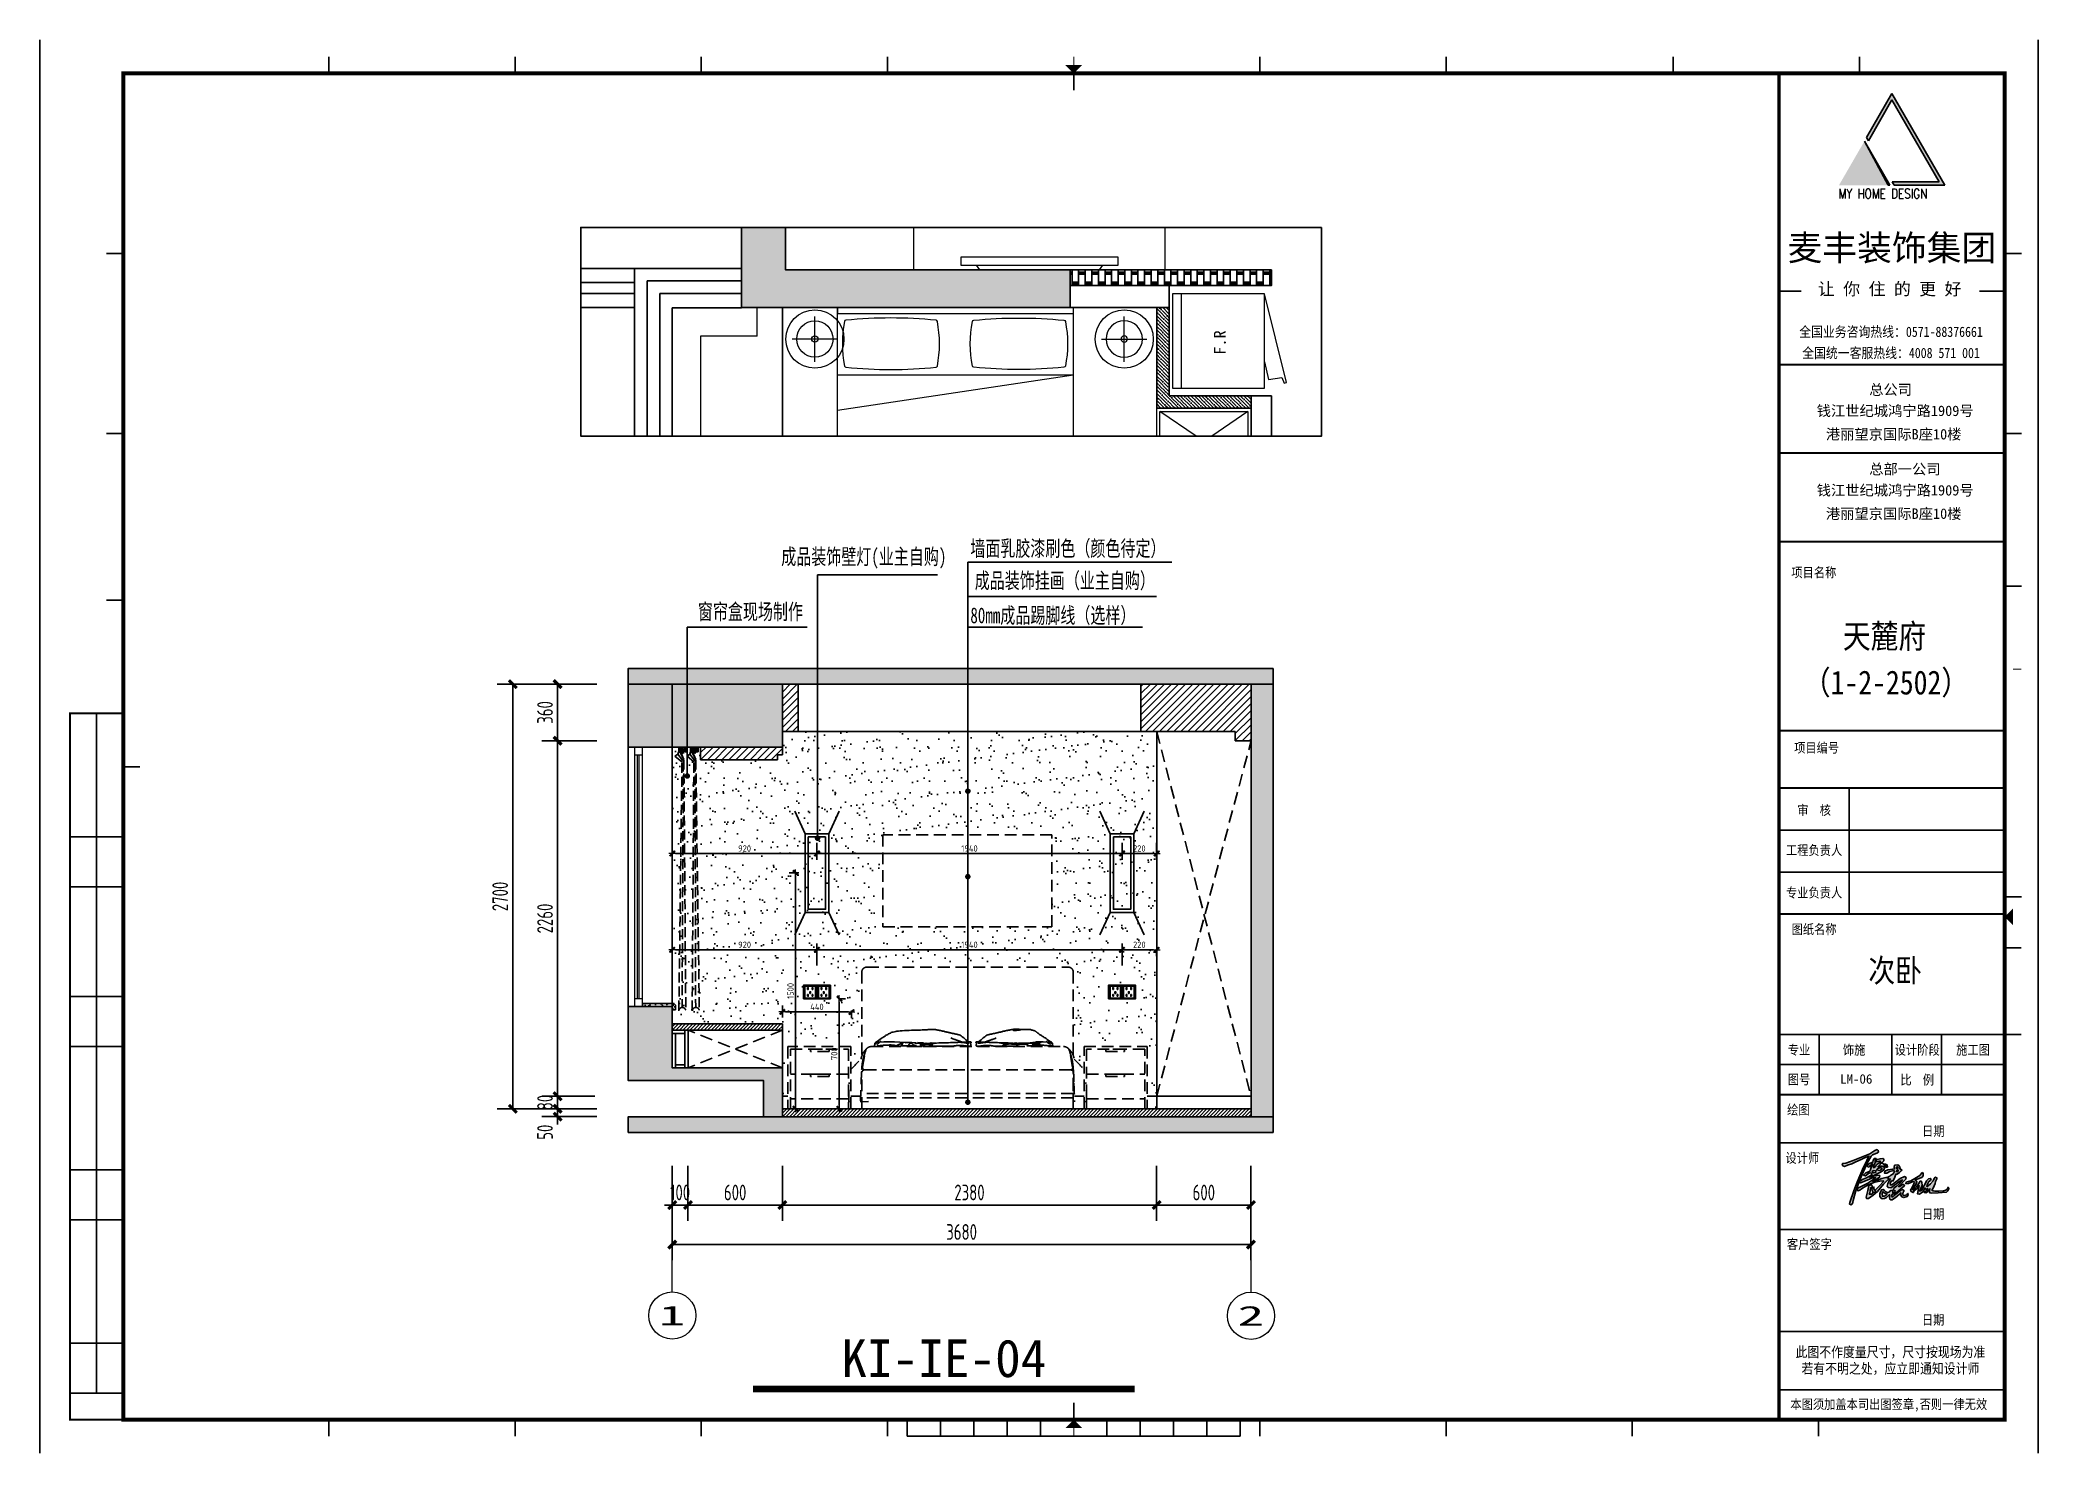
# Model space of a CAD drawing. Header units: millimetres. Extents: x 104198 to 1296755, y -81101 to 81453.
# Drawn here: x 585790 to 598494, y -28742 to -19757 of the extents above; entities that cross this region are included whole.
import ezdxf
from ezdxf.enums import TextEntityAlignment as Align
from ezdxf.xclip import XClip

# ---------------------------------------------------------------- set-up
doc = ezdxf.new("R2010")
doc.units = ezdxf.units.MM
doc.header["$XCLIPFRAME"] = 0
doc.set_wipeout_variables(frame=1)
doc.header["$PDMODE"] = 3
for name, pattern in [('Ax-B-comp-L2qt-$0$Ax-B-comp-LG-$0${ Wide Dash }', [12, 4, -2, 4, -2]), ('DASH', [8.89, 6.35, -2.54]), ('HIDDEN2', [0.1875, 0.125, -0.0625])]:
    doc.linetypes.add(name, pattern=pattern)
doc.layers.get('Defpoints').update_dxf_attribs({"color": 250})
for name, color, linetype, lineweight in [('01-PL-墙体柱子', 7, 'Continuous', 35), ('1-洁具', 31, 'Continuous', 15), ('1-活动家具', 51, 'Continuous', 20), ('1-门套', 3, 'Continuous', 13), ('Axle Number', 150, 'Continuous', 0), ('P★01 活动家具', 51, 'Continuous', 0), ('P★02 固定家具', 30, 'Continuous', 0), ('P★04 平面门扇', 60, 'Continuous', 0), ('P★06 平面窗户', 60, 'Continuous', 0), ('P★07 平面完成面', 200, 'Continuous', 0), ('平面文字', 2, 'Continuous', 0)]:
    doc.layers.add(name, color=color, linetype=linetype, lineweight=lineweight)
for name, color, linetype in [('0家具', 51, 'Continuous'), ('11-PL-原始门窗', 1, 'Continuous'), ('11-插座图', 1, 'Continuous'), ('2-卫生间', 30, 'Continuous'), ('30-PL-平面文字说明', 1, 'Continuous'), ('4-门套', 1, 'Continuous'), ('D■02 地材填充', 250, 'Continuous'), ('FIXTURE', 2, 'Continuous'), ('MF-活动家具', 40, 'Continuous'), ('P-新砌墙体填充', 8, 'Continuous'), ('TEXT', 4, 'Continuous'), ('图纸图框', 165, 'Continuous'), ('墙体', 7, 'Continuous'), ('天棚图层', 51, 'Continuous'), ('文字', 1, 'Continuous'), ('窗户', 1, 'Continuous'), ('门', 250, 'Continuous')]:
    doc.layers.add(name, color=color, linetype=linetype)
doc.styles.add('CCD_DIM', font='ARCHS.SHX')
doc.styles.add('ROMANC', font='romanc.shx')
doc.styles.add('ROMANT', font='', dxfattribs={"width": 0.7})
doc.styles.add('宋体', font='', dxfattribs={"width": 0.7})
doc.styles.add('尺寸标注', font='ARCHS.SHX', dxfattribs={"width": 0.8})
doc.styles.add('新宋体', font='', dxfattribs={"width": 0.85})
doc.styles.add('线上图名', font='simhei.ttf')
doc.styles.add('轴号', font='', dxfattribs={"width": 0.8})
doc.styles.add('黑体', font='simhei.ttf', dxfattribs={"width": 0.7})
doc.styles.get('ROMANT').set_extended_font_data('SimSun')
doc.styles.get('宋体').set_extended_font_data('SimSun')
doc.styles.get('新宋体').set_extended_font_data('NSimSun')
doc.styles.get('轴号').set_extended_font_data('SimSun')
doc.dimstyles.get("Standard").update_dxf_attribs({"dimtxt": 0.18, "dimasz": 0.18, "dimexe": 0.18, "dimexo": 0.0625, "dimgap": 0.09, "dimtad": 0, "dimtih": 1, "dimtoh": 1, "dimdec": 4, "dimzin": 0, "dimdsep": 46, "dimtxsty": 'Standard', "dimcen": 0.09, "dimadec": 0, "dimazin": 0, "dimtfac": 1, "dimtdec": 4, "dimtofl": 0, "dimtmove": 0, "dimatfit": 3, "dimfxl": 1, "dimtolj": 1, "dimtzin": 0, "dimarcsym": 0})
doc.dimstyles.new('平面外部尺寸', dxfattribs={"dimtxt": 180, "dimasz": 50, "dimexe": 80, "dimexo": 60, "dimgap": 20, "dimtad": 1, "dimdec": 0, "dimtxsty": '新宋体', "dimblk": 'ARCHTICK', "dimcen": 2.5, "dimdle": 80, "dimclrd": 8, "dimclre": 8, "dimclrt": 1, "dimadec": 0, "dimazin": 0, "dimtfac": 1, "dimtdec": 0, "dimtix": 1, "dimtmove": 2, "dimatfit": 3, "dimldrblk": 'DOT', "dimfxl": 1, "dimarcsym": 0})
doc.dimstyles.new('海龍1：20', dxfattribs={"dimscale": 20, "dimtxt": 2, "dimasz": 1, "dimexe": 2, "dimexo": 2, "dimgap": 0.6, "dimtad": 1, "dimdec": 0, "dimrnd": 5, "dimdsep": 46, "dimtxsty": 'CCD_DIM', "dimblk": 'WS-cj', "dimcen": 1, "dimclrd": 44, "dimclre": 44, "dimclrt": 2, "dimadec": 0, "dimazin": 2, "dimtfac": 1, "dimtdec": 4, "dimtix": 1, "dimtmove": 2, "dimatfit": 3, "dimldrblk": 'CCD_Leader_Arrow', "dimfxl": 5, "dimfxlon": 1, "dimtolj": 1, "dimarcsym": 0})
doc.dimstyles.new('海龍1：50', dxfattribs={"dimscale": 50, "dimtxt": 2, "dimasz": 1, "dimexe": 2, "dimexo": 2, "dimgap": 0.6, "dimtad": 1, "dimdec": 0, "dimrnd": 5, "dimdsep": 46, "dimtxsty": 'CCD_DIM', "dimblk": 'WS-cj', "dimcen": 1, "dimclrd": 44, "dimclre": 44, "dimclrt": 2, "dimadec": 0, "dimazin": 2, "dimtfac": 1, "dimtdec": 4, "dimtix": 1, "dimtmove": 2, "dimatfit": 3, "dimldrblk": 'CCD_Leader_Arrow', "dimfxl": 5, "dimfxlon": 1, "dimtolj": 1, "dimarcsym": 0})
doc.dimstyles.new('立面标注', dxfattribs={"dimtxt": 100, "dimasz": 35, "dimexe": 20, "dimexo": 100, "dimtad": 1, "dimdec": 0, "dimtxsty": '黑体', "dimblk": 'ARCHTICK', "dimcen": 80, "dimdle": 20, "dimclrd": 251, "dimclre": 251, "dimclrt": 256, "dimadec": 0, "dimazin": 0, "dimtfac": 1, "dimtdec": 0, "dimtix": 1, "dimtmove": 2, "dimatfit": 3, "dimldrblk": 'DOT', "dimfxl": 200, "dimfxlon": 1, "dimarcsym": 0})
pattern_1 = [(0, (420179.89, 25065.998), (9e-15, 41.91), []), (90, (420294.19, 25066), (-63.5, 41.91), [41.91, -41.91]), (90, (420281.49, 25066), (-63.5, 41.91), [41.91, -41.91]), (0, (420294.19, 25072.983), (63.5, 41.91), [-114.3, 12.7]), (0, (420294.19, 25079.968), (63.5, 41.91), [-114.3, 12.7]), (0, (420294.19, 25086.953), (63.5, 41.91), [-114.3, 12.7]), (0, (420294.19, 25093.938), (63.5, 41.91), [-114.3, 12.7]), (0, (420294.19, 25100.923), (63.5, 41.91), [-114.3, 12.7])]

msp = doc.modelspace()

# ---------------------------------------------------------------- texts
at = {"color": 2, "style": '宋体'}
msp.add_text('LM-06', height=60.44, dxfattribs=at).set_placement((597338.4, -26363.8), align=Align.MIDDLE)
at = {"color": 2, "style": '线上图名', "flags": 8}
msp.add_attdef('KI-IE-04', text='EXISTING_PLAN', height=239.616, dxfattribs=at).set_placement((591536.8, -28258.8), align=Align.CENTER)
at = {"layer": '天棚图层', "char_height": 100, "attachment_point": 9, "style": '黑体'}
for s, insert in [('成品装饰壁灯(业主自购)', (591553.1, -23118.9)), ('墙面乳胶漆刷色（颜色待定）', (592946.4, -23052.9)), ('成品装饰挂画（业主自购）', (592879.1, -23257.6)), ('窗帘盒现场制作', (590641.4, -23453.4)), ('80mm成品踢脚线（选样）', (592755.4, -23478.6))]:
    msp.add_mtext(s, dxfattribs=dict(at, insert=insert))
at = {"layer": '文字', "color": 0, "style": '新宋体', "width": 0.85}
for s, height, p in [('天麓府', 152.22, (597253.6, -23624.7)), ('（1-2-2502）', 152.22, (596999, -23918.6)), ('次卧', 147.3, (597415.1, -25746.9))]:
    msp.add_text(s, height=height, dxfattribs=at).set_placement(p)

# ---------------------------------------------------------------- blocks, each defined once
blk = doc.blocks.new('A$C39F85828')
at = {"layer": 'TEXT'}
for points in [[(22, 1301), (77, 1281), (183, 1319), (321, 1361), (462, 1426), (641, 1509), (753, 1565), (898, 1625), (826, 1478), (720, 1253), (504, 753), (397, 465), (263, 78), (246, 30), (288, 0), (349, 32), (376, 144), (451, 436), (603, 855), (840, 1383), (971, 1617), (1019, 1668), (1155, 1718), (1215, 1758), (1208, 1814), (1172, 1841), (1097, 1814), (923, 1703), (368, 1474), (125, 1383), (22, 1381), (0, 1348)], [(1382, 801), (1367, 766), (1257, 641), (1098, 479), (1116, 470), (1102, 418), (1034, 409), (993, 352), (910, 349), (923, 393), (939, 468), (950, 564), (977, 571), (999, 534), (1003, 475), (1034, 409), (1102, 418), (1116, 470), (1081, 488), (1058, 544), (1065, 589), (1019, 563), (1005, 638), (974, 660), (896, 640), (862, 480), (808, 251), (821, 208), (879, 210), (1035, 320), (1178, 446), (1388, 688), (1557, 863), (1505, 906), (1457, 906), (1327, 872), (1186, 822), (1024, 783), (1167, 865), (1254, 919), (1266, 966), (1238, 985), (1158, 979), (916, 922), (1037, 968), (1266, 1073), (1365, 1136), (1411, 1214), (1400, 1258), (1342, 1287), (1306, 1288), (1266, 1229), (1330, 1219), (1322, 1188), (1261, 1145), (1200, 1149), (1163, 1168), (1119, 1115), (1135, 1097), (1107, 1075), (1046, 1065), (1009, 1093), (1041, 1140), (1104, 1132), (1119, 1115), (1163, 1168), (1189, 1209), (1266, 1229), (1306, 1288), (1270, 1289), (1195, 1266), (1216, 1289), (1255, 1330), (1326, 1397), (1243, 1399), (1224, 1384), (1154, 1338), (1116, 1273), (1070, 1246), (1040, 1242), (1077, 1369), (1125, 1426), (1208, 1447), (1258, 1458), (1282, 1447), (1283, 1432), (1243, 1399), (1326, 1397), (1346, 1416), (1389, 1470), (1389, 1521), (1363, 1539), (1269, 1535), (1176, 1510), (1097, 1447), (1101, 1464), (1116, 1485), (1137, 1525), (1129, 1545), (1081, 1547), (1043, 1482), (1030, 1425), (885, 1364), (837, 1288), (872, 1256), (913, 1270), (944, 1315), (1015, 1370), (974, 1242), (948, 1181), (951, 1143), (880, 1093), (790, 1060), (727, 1001), (727, 971), (777, 961), (882, 1043), (943, 1062), (980, 1053), (1000, 1012), (970, 985), (916, 949), (811, 900), (702, 853), (599, 795), (586, 754), (611, 732), (654, 742), (744, 787), (891, 843), (1004, 893), (1121, 903), (1031, 830), (857, 722), (549, 565), (508, 521), (524, 467), (589, 481), (654, 528), (789, 616), (898, 679), (1093, 749), (1264, 784)], [(1444, 1351), (1377, 1368), (1425, 1303), (1458, 1250), (1513, 1257), (1502, 1326)], [(2552, 695), (2483, 594), (2405, 517), (2362, 497), (2362, 515), (2421, 610), (2470, 698), (2500, 763), (2478, 796), (2437, 820), (2505, 848), (2660, 909), (2704, 963), (2709, 1054), (2674, 1070), (2595, 979), (2484, 907), (2292, 799), (2136, 748), (2133, 703), (2218, 707), (2371, 775), (2412, 755), (2398, 700), (2328, 551), (2285, 487), (2309, 439), (2376, 407), (2403, 465), (2515, 549), (2571, 640), (2535, 472), (2513, 366), (2579, 353), (2712, 439), (2763, 559), (2780, 506), (2859, 544), (2806, 458), (2741, 403), (2790, 402), (2835, 423), (2876, 474), (2934, 533), (2919, 475), (2913, 433), (2928, 401), (2981, 390), (3211, 394), (3488, 424), (3532, 463), (3568, 528), (3536, 581), (3505, 525), (3459, 481), (3381, 468), (3225, 454), (3097, 451), (3036, 461), (2999, 485), (3032, 535), (3077, 630), (3106, 704), (3117, 777), (3162, 864), (3158, 901), (3112, 921), (3073, 877), (3043, 798), (2953, 702), (2873, 630), (2830, 606), (2844, 669), (2895, 775), (2946, 812), (2973, 856), (2944, 870), (2881, 860), (2823, 795), (2769, 700), (2700, 568), (2660, 480), (2585, 454), (2601, 488), (2623, 554), (2658, 620), (2668, 656), (2663, 743), (2647, 782), (2606, 781)]]:
    blk.add_hatch(color=8, dxfattribs=at).paths.add_polyline_path(points)
h = blk.add_hatch(color=8, dxfattribs=at)
h.paths.add_polyline_path([(1752, 1193), (1691, 1190), (1527, 1159), (1422, 1121), (1415, 1055), (1491, 1053), (1591, 1110), (1728, 1139), (1753, 1096), (1722, 1055), (1691, 1015), (1633, 986), (1598, 955), (1501, 909), (1557, 863), (1540, 846), (1560, 849), (1615, 860), (1582, 815), (1529, 706), (1507, 621), (1543, 572), (1624, 569), (1686, 599), (1749, 651), (1824, 706), (1892, 765), (2014, 829), (1974, 773), (1912, 705), (1820, 621), (1714, 537), (1711, 492), (1736, 474), (1774, 462), (1757, 422), (1689, 401), (1690, 429), (1679, 478), (1613, 474), (1578, 434), (1560, 415), (1520, 408), (1464, 431), (1412, 470), (1371, 510), (1327, 499), (1285, 431), (1264, 361), (1264, 280), (1294, 226), (1336, 196), (1418, 210), (1482, 246), (1555, 303), (1585, 338), (1584, 243), (1597, 185), (1628, 164), (1673, 161), (1717, 192), (1771, 230), (1913, 352), (1958, 400), (1960, 379), (1960, 319), (2000, 262), (2058, 236), (2177, 278), (2206, 327), (2199, 376), (2183, 363), (2162, 329), (2113, 314), (2043, 309), (2023, 365), (2034, 424), (2060, 440), (2060, 483), (2030, 501), (1991, 503), (1955, 480), (1809, 364), (1727, 293), (1696, 259), (1661, 259), (1649, 287), (1662, 324), (1680, 355), (1748, 365), (1808, 400), (1878, 459), (1977, 539), (2068, 625), (2083, 656), (2066, 680), (2017, 675), (1966, 632), (1927, 606), (1879, 610), (1936, 654), (2044, 760), (2123, 848), (2142, 905), (2083, 939), (1944, 870), (1792, 763), (1662, 664), (1614, 662), (1609, 723), (1653, 792), (1707, 795), (1761, 916), (1789, 1016), (1844, 1016), (1916, 1073), (1971, 1134), (1993, 1170), (1925, 1200), (1937, 1226), (1901, 1295), (1863, 1331), (1754, 1316), (1743, 1249)])
h.paths.add_polyline_path([(1823, 1150), (1858, 1165), (1877, 1139), (1858, 1103), (1813, 1107)], flags=16)
h.paths.add_polyline_path([(1806, 1245), (1836, 1272), (1872, 1245), (1855, 1198), (1843, 1198)], flags=16)
h.paths.add_polyline_path([(1363, 432), (1387, 416), (1439, 380), (1505, 350), (1461, 307), (1410, 288), (1347, 283), (1333, 367)], flags=16)
at = {"layer": 'TEXT', "color": 8}
for p, q in [((1243, 1399), (1326, 1397)), ((1377, 1368), (1326, 1397)), ((1119, 1115), (1163, 1168)), ((1266, 1229), (1306, 1288))]:
    blk.add_line(p, q, dxfattribs=at)
for points in [[(22, 1301), (77, 1281), (183, 1319), (321, 1361), (462, 1426), (641, 1509), (753, 1565), (898, 1625), (826, 1478), (720, 1253), (504, 753), (397, 465), (263, 78), (246, 30), (288, 0), (349, 32), (376, 144), (451, 436), (603, 855), (840, 1383), (971, 1617), (1019, 1668), (1155, 1718), (1215, 1758), (1208, 1814), (1172, 1841), (1097, 1814), (923, 1703), (368, 1474), (125, 1383), (22, 1381), (0, 1348), (22, 1301)], [(1098, 479), (1257, 641), (1367, 766), (1382, 801), (1264, 784), (1093, 749), (898, 679), (789, 616), (654, 528), (589, 481), (524, 467), (508, 521), (549, 565), (857, 722), (1031, 830), (1121, 903), (1004, 893), (891, 843), (744, 787), (654, 742), (611, 732), (586, 754), (599, 795), (702, 853), (811, 900), (916, 949), (970, 985), (1000, 1012), (980, 1053), (943, 1062), (882, 1043), (777, 961), (727, 971), (727, 1001), (790, 1060), (880, 1093), (951, 1143), (948, 1181), (974, 1242), (1015, 1370), (944, 1315), (913, 1270), (872, 1256), (837, 1288), (885, 1364), (1030, 1425), (1043, 1482), (1081, 1547), (1129, 1545), (1137, 1525), (1116, 1485), (1101, 1464), (1097, 1447), (1176, 1510), (1269, 1535), (1363, 1539), (1389, 1521), (1389, 1470), (1346, 1416), (1255, 1330), (1216, 1289), (1195, 1266), (1270, 1289), (1342, 1287), (1400, 1258), (1411, 1214), (1365, 1136), (1266, 1073), (1037, 968), (916, 922), (1158, 979), (1238, 985), (1266, 966), (1254, 919), (1167, 865), (1024, 783), (1186, 822), (1327, 872), (1457, 906), (1505, 906), (1557, 863), (1388, 688), (1178, 446), (1035, 320), (879, 210), (821, 208), (808, 251), (862, 480), (896, 640), (974, 660), (1005, 638), (1019, 563), (1065, 589), (1058, 544), (1081, 488), (1116, 470), (1102, 418), (1034, 409), (1003, 475), (999, 534), (977, 571), (950, 564), (939, 468), (923, 393), (910, 349), (910, 349), (993, 352), (1034, 409)], [(1040, 1242), (1077, 1369), (1125, 1426), (1208, 1447), (1258, 1458), (1282, 1447), (1283, 1432), (1224, 1384), (1154, 1338), (1116, 1273), (1070, 1246), (1040, 1242)], [(1377, 1368), (1425, 1303), (1458, 1250), (1513, 1257), (1502, 1326), (1444, 1351), (1377, 1368)], [(1046, 1065), (1009, 1093), (1041, 1140), (1104, 1132), (1135, 1097), (1107, 1075), (1046, 1065)], [(1200, 1149), (1163, 1168), (1189, 1209), (1266, 1229), (1330, 1219), (1322, 1188), (1261, 1145), (1200, 1149)], [(1560, 849), (1540, 846), (1557, 863), (1501, 909), (1598, 955), (1633, 986), (1691, 1015), (1722, 1055), (1753, 1096), (1728, 1139), (1591, 1110), (1491, 1053), (1415, 1055), (1422, 1121), (1527, 1159), (1691, 1190), (1752, 1193), (1743, 1249), (1754, 1316), (1863, 1331), (1901, 1295), (1937, 1226), (1925, 1200), (1993, 1170), (1971, 1134), (1916, 1073), (1844, 1016), (1789, 1016), (1761, 916), (1707, 795), (1653, 792), (1609, 723), (1614, 662), (1662, 664), (1792, 763), (1944, 870), (2083, 939), (2142, 905), (2123, 848), (2044, 760), (1936, 654), (1879, 610), (1927, 606), (1966, 632), (2017, 675), (2066, 680), (2083, 656), (2068, 625), (1977, 539), (1878, 459), (1808, 400), (1748, 365), (1680, 355), (1662, 324), (1649, 287), (1661, 259), (1696, 259), (1727, 293), (1809, 364), (1955, 480), (1991, 503), (2030, 501), (2060, 483), (2060, 440), (2034, 424), (2023, 365), (2043, 309), (2113, 314), (2162, 329), (2183, 363), (2199, 376), (2206, 327), (2177, 278), (2058, 236), (2000, 262), (1960, 319), (1960, 379), (1958, 400), (1913, 352), (1771, 230), (1717, 192), (1673, 161), (1628, 164), (1597, 185), (1584, 243), (1585, 338), (1555, 303), (1482, 246), (1418, 210), (1336, 196), (1294, 226), (1264, 280), (1264, 361), (1285, 431), (1327, 499), (1371, 510), (1412, 470), (1464, 431), (1520, 408), (1560, 415), (1578, 434), (1613, 474), (1679, 478), (1690, 429), (1689, 401), (1757, 422), (1774, 462), (1736, 474), (1711, 492), (1714, 537), (1820, 621), (1912, 705), (1974, 773), (2014, 829), (1892, 765), (1824, 706), (1749, 651), (1686, 599), (1624, 569), (1543, 572), (1507, 621), (1529, 706), (1582, 815), (1615, 860), (1540, 846)], [(1843, 1198), (1806, 1245), (1836, 1272), (1872, 1245), (1855, 1198), (1843, 1198)], [(1823, 1150), (1858, 1165), (1877, 1139), (1858, 1103), (1813, 1107), (1823, 1150)], [(2674, 1070), (2595, 979), (2484, 907), (2292, 799), (2136, 748), (2133, 703), (2218, 707), (2371, 775), (2412, 755), (2398, 700), (2328, 551), (2285, 487), (2309, 439), (2376, 407), (2403, 465), (2515, 549), (2571, 640), (2571, 640), (2535, 472), (2513, 366), (2579, 353), (2712, 439), (2763, 559), (2780, 506), (2859, 544), (2806, 458), (2741, 403), (2790, 402), (2835, 423), (2876, 474), (2934, 533), (2919, 475), (2913, 433), (2928, 401), (2981, 390), (3211, 394), (3488, 424), (3532, 463), (3568, 528), (3536, 581), (3505, 525), (3459, 481), (3381, 468), (3225, 454), (3097, 451), (3036, 461), (2999, 485), (3032, 535), (3077, 630), (3106, 704), (3117, 777), (3162, 864), (3158, 901), (3112, 921), (3073, 877), (3043, 798), (2953, 702), (2873, 630), (2830, 606), (2844, 669), (2895, 775), (2946, 812), (2973, 856), (2944, 870), (2881, 860), (2823, 795), (2769, 700), (2700, 568), (2660, 480), (2585, 454), (2601, 488), (2623, 554), (2658, 620), (2668, 656), (2663, 743), (2647, 782), (2606, 781), (2552, 695), (2483, 594), (2405, 517), (2362, 497), (2362, 515), (2421, 610), (2470, 698), (2500, 763), (2478, 796), (2437, 820), (2505, 848), (2660, 909), (2704, 963), (2709, 1054), (2674, 1070)], [(1505, 350), (1439, 380), (1387, 416), (1363, 432), (1333, 367), (1347, 283), (1410, 288), (1461, 307), (1505, 350)]]:
    blk.add_lwpolyline(points, dxfattribs=at)
blk = doc.blocks.new('kjghhgdgfhdhgfh')
at = {"layer": '图纸图框'}
for points in [[(1407.73, -237.91), (1402.39, -247.16), (1402.78, -247.82), (1407.73, -239.25), (1417.69, -256.5), (1407.79, -256.5), (1408.17, -257.17), (1418.85, -257.17)], [(1401.95, -247.93), (1396.61, -257.17), (1407.28, -257.17)]]:
    blk.add_hatch(color=165, dxfattribs=at).paths.add_polyline_path(points)
at = {"layer": '图纸图框', "color": 165}
for p, q in [((1018.45, -523.65), (1018.45, -226.65)), ((1018.45, -523.65), (1018.45, -226.65)), ((1018.45, -523.65), (1018.45, -226.65)), ((1018.45, -226.65), (1438.45, -226.65)), ((1018.45, -226.65), (1438.45, -226.65)), ((1018.45, -226.65), (1438.45, -226.65)), ((1018.45, -226.65), (1438.45, -226.65)), ((1018.45, -226.65), (1438.45, -226.65)), ((1018.45, -523.65), (1018.45, -226.65)), ((1018.45, -523.65), (1018.45, -226.65)), ((1018.45, -523.65), (1018.45, -226.65)), ((1018.45, -523.65), (1018.45, -226.65)), ((1018.45, -523.65), (1018.45, -226.65)), ((1018.45, -523.65), (1018.45, -226.65)), ((1018.45, -523.65), (1018.45, -226.65)), ((1018.45, -226.65), (1438.45, -226.65)), ((1018.45, -226.65), (1438.45, -226.65)), ((1018.45, -523.65), (1018.45, -226.65)), ((1438.45, -523.65), (1438.45, -226.65)), ((1438.45, -523.65), (1438.45, -226.65)), ((1438.45, -523.65), (1438.45, -226.65)), ((1438.45, -523.65), (1438.45, -226.65)), ((1438.45, -523.65), (1438.45, -226.65)), ((1438.45, -523.65), (1438.45, -226.65)), ((1438.45, -523.65), (1438.45, -226.65)), ((1438.45, -523.65), (1438.45, -226.65)), ((1438.45, -523.65), (1438.45, -226.65)), ((1438.45, -523.65), (1438.45, -226.65)), ((1438.45, -523.65), (1438.45, -226.65)), ((1438.45, -523.65), (1438.45, -226.65)), ((1438.45, -523.65), (1438.45, -226.65)), ((1438.45, -523.65), (1438.45, -226.65)), ((1438.45, -523.65), (1438.45, -226.65)), ((1438.45, -523.65), (1438.45, -226.65)), ((1438.45, -523.65), (1438.45, -226.65)), ((1438.45, -523.65), (1438.45, -226.65)), ((1438.45, -523.65), (1438.45, -226.65)), ((1438.45, -523.65), (1438.45, -226.65)), ((1438.45, -523.65), (1438.45, -226.65)), ((1438.45, -523.65), (1438.45, -226.65)), ((1438.45, -523.65), (1438.45, -226.65)), ((1438.45, -523.65), (1438.45, -226.65)), ((1438.45, -523.65), (1438.45, -226.65)), ((1438.45, -523.65), (1438.45, -226.65)), ((1438.45, -523.65), (1438.45, -226.65)), ((1079.17, -230.17), (1079.17, -233.67)), ((1118.31, -230.17), (1118.31, -233.67)), ((1157.45, -230.17), (1157.45, -233.67)), ((1196.59, -230.17), (1196.59, -233.67)), ((1274.88, -230.17), (1274.88, -233.67)), ((1314.02, -230.17), (1314.02, -233.67)), ((1361.75, -230.17), (1361.75, -233.67)), ((1400.89, -230.17), (1400.89, -233.67)), ((1235.74, -233.67), (1235.74, -237.17)), ((1407.73, -237.91), (1402.39, -247.16)), ((1402.78, -247.82), (1407.73, -239.25)), ((1418.85, -257.17), (1407.73, -237.91)), ((1417.69, -256.5), (1407.73, -239.25)), ((1402.39, -247.16), (1402.78, -247.82)), ((1401.95, -247.93), (1406.91, -257.17)), ((1401.95, -247.93), (1407.28, -257.17)), ((1407.28, -257.17), (1406.91, -257.17)), ((1407.79, -256.5), (1408.17, -257.17)), ((1407.79, -256.5), (1417.69, -256.5)), ((1418.85, -257.17), (1408.17, -257.17)), ((1032.45, -271.56), (1035.95, -271.56)), ((1434.95, -271.56), (1431.44, -271.56)), ((1032.45, -309.39), (1035.95, -309.39)), ((1434.95, -309.39), (1431.44, -309.39)), ((1032.45, -344.4), (1035.95, -344.4)), ((1434.95, -341.45), (1431.44, -341.45)), ((1030.35, -511.03), (1030.35, -368.2)), ((1383.97, -371.84), (1431.4, -371.84)), ((1035.95, -379.41), (1039.46, -379.41)), ((1024.75, -394.11), (1035.95, -394.11)), ((1024.75, -404.62), (1035.95, -404.62)), ((1434.95, -406.72), (1431.44, -406.72)), ((1434.9, -417.43), (1431.4, -417.43)), ((1024.75, -427.71), (1035.95, -427.71)), ((1384.01, -435.71), (1431.44, -435.71)), ((1392.42, -435.71), (1392.42, -448.31)), ((1407.73, -435.71), (1407.73, -448.31)), ((1418.14, -435.71), (1418.14, -448.31)), ((1434.9, -435.71), (1431.4, -435.71)), ((1024.75, -438.21), (1035.95, -438.21)), ((1384.01, -442.01), (1431.44, -442.01)), ((1384.01, -458.45), (1431.44, -458.45)), ((1024.75, -464.12), (1035.95, -464.12)), ((1024.75, -474.62), (1035.95, -474.62)), ((1383.97, -476.69), (1431.4, -476.69)), ((1383.97, -476.69), (1431.4, -476.69)), ((1383.97, -476.69), (1431.4, -476.69)), ((1383.97, -498.13), (1431.4, -498.13)), ((1383.97, -498.13), (1431.4, -498.13)), ((1384.01, -498.13), (1431.44, -498.13)), ((1024.75, -500.53), (1035.95, -500.53)), ((1024.75, -511.03), (1035.95, -511.03)), ((1384.01, -510.33), (1431.44, -510.33)), ((1235.74, -516.63), (1235.74, -513.13)), ((1079.17, -520.13), (1079.17, -516.63)), ((1118.31, -520.13), (1118.31, -516.63)), ((1157.45, -520.13), (1157.45, -516.63)), ((1196.59, -520.13), (1196.59, -516.63)), ((1200.73, -520.13), (1200.73, -516.63)), ((1200.73, -520.13), (1270.75, -520.13)), ((1207.73, -520.13), (1207.73, -516.63)), ((1214.73, -520.13), (1214.73, -516.63)), ((1221.73, -520.13), (1221.73, -516.63)), ((1228.73, -520.13), (1228.73, -516.63)), ((1242.74, -520.13), (1242.74, -516.63)), ((1249.74, -520.13), (1249.74, -516.63)), ((1256.74, -520.13), (1256.74, -516.63)), ((1263.74, -520.13), (1263.74, -516.63)), ((1270.75, -520.13), (1270.75, -516.63)), ((1274.88, -520.13), (1274.88, -516.63)), ((1314.02, -520.13), (1314.02, -516.63)), ((1353.16, -520.13), (1353.16, -516.63)), ((1392.3, -520.13), (1392.3, -516.63)), ((1018.45, -523.65), (1438.45, -523.65)), ((1018.45, -523.65), (1438.45, -523.65)), ((1018.45, -523.65), (1438.45, -523.65)), ((1018.45, -523.65), (1438.45, -523.65)), ((1018.45, -523.65), (1438.45, -523.65))]:
    blk.add_line(p, q, dxfattribs=at)
at = {"layer": '图纸图框'}
for p, q in [((1383.97, -371.84), (1431.41, -371.84)), ((1384.01, -383.89), (1431.45, -383.89)), ((1398.72, -383.89), (1398.72, -410.37)), ((1384.01, -392.72), (1431.45, -392.72)), ((1384.01, -392.72), (1431.45, -392.72)), ((1384.01, -401.54), (1431.45, -401.54)), ((1384.01, -410.37), (1431.45, -410.37))]:
    blk.add_line(p, q, dxfattribs=at)
at = {"layer": '图纸图框', "color": 165}
for points, const_width in [([(1235.74, -231.92), (1235.74, -230.17)], 0.21), ([(1384.01, -233.67), (1384.01, -516.63)], 0.7), ([(1383.97, -294.88), (1431.4, -294.88)], 0.42), ([(1383.97, -313.48), (1431.4, -313.48)], 0.42), ([(1383.97, -332.08), (1431.4, -332.08)], 0.42), ([(1433.19, -358.86), (1434.95, -358.86)], 0.21), ([(1035.95, -516.63), (1024.75, -516.63), (1024.75, -368.2), (1035.95, -368.2)], 0.42), ([(1384.01, -448.31), (1431.44, -448.31)], 0.42), ([(1235.74, -518.38), (1235.74, -520.13)], 0.21)]:
    blk.add_lwpolyline(points, dxfattribs=dict(at, const_width=const_width))
at = {"layer": '图纸图框', "color": 165, "const_width": 0.84}
blk.add_lwpolyline([(1431.44, -233.67), (1035.95, -233.67), (1035.95, -516.63), (1431.44, -516.63)], close=True, dxfattribs=at)
at = {"layer": '图纸图框', "color": 8, "const_width": 0.345}
for points in [[(1384.11, -279.45), (1388.72, -279.45)], [(1426.08, -279.45), (1431.09, -279.45)]]:
    blk.add_lwpolyline(points, dxfattribs=at)
at = {"layer": '图纸图框', "const_width": 0.42}
for points in [[(1383.97, -371.84), (1431.41, -371.84)], [(1384.01, -383.89), (1431.45, -383.89)], [(1384.01, -410.37), (1431.45, -410.37)]]:
    blk.add_lwpolyline(points, dxfattribs=at)
at = {"layer": '图纸图框', "color": 165}
for points in [[(1233.99, -231.92), (1237.49, -231.92), (1235.74, -233.67)], [(1433.19, -409.21), (1433.19, -412.71), (1431.44, -410.96)], [(1237.49, -518.38), (1233.99, -518.38), (1235.74, -516.63)]]:
    blk.add_solid(points, dxfattribs=at)
at = {"xscale": 0.006300000000010186, "yscale": 0.006300000000010186, "zscale": 0.006300000000010186}
blk.add_blockref('A$C39F85828', (1397.25, -471.46), dxfattribs=at)
at = {"color": 7, "style": '新宋体', "width": 0.85}
for s, p in [('全国业务咨询热线：0571-88376661', (1407.54, -287.94)), ('全国统一客服热线：4008 571 001', (1407.54, -292.38))]:
    blk.add_text(s, height=2.1494, dxfattribs=at).set_placement(p, align=Align.MIDDLE)
at = {"color": 7, "char_height": 2.1998, "attachment_point": 1}
for s, insert, width in [('{\\fSimHei|b0|i0|c134|p49;\\C0;总公司}', (1402.96, -299.05), 11.3454), ('{\\fSimHei|b0|i0|c134|p49;\\C0;钱江世纪城鸿宁路1909号}', (1391.92, -303.49), 73.9116), ('{\\fSimHei|b0|i0|c134|p49;\\C0;港丽望京国际B座10楼\\C10; }', (1393.86, -308.41), 64.811), ('{\\fSimHei|b0|i0|c134|p49;\\C0;总部一公司}', (1402.96, -315.75), 18.0725), ('{\\fSimHei|b0|i0|c134|p49;\\C0;钱江世纪城鸿宁路1909号}', (1391.92, -320.19), 73.9116), ('{\\fSimHei|b0|i0|c134|p49;\\C0;港丽望京国际B座10楼\\C10; }', (1393.86, -325.11), 64.811)]:
    blk.add_mtext(s, dxfattribs=dict(at, insert=insert, width=width))
at = {"layer": '图纸图框', "color": 165, "style": 'ROMANC', "width": 0.8}
blk.add_text('MY HOME DESIGN', height=2.0024, dxfattribs=at).set_placement((1396.51, -259.95))
at = {"layer": '图纸图框', "color": 7, "style": '黑体'}
for s, height, p in [('麦丰装饰集团', 5.36, (1407.72, -270.23)), ('让 你 住 的 更 好', 2.6048, (1407.26, -278.93))]:
    blk.add_text(s, height=height, dxfattribs=at).set_placement(p, align=Align.MIDDLE)
at = {"layer": '图纸图框', "color": 7, "style": '新宋体', "width": 0.85}
for s, height, p in [('项目名称', 2.039, (1391.32, -338.52)), ('项目编号', 2.039, (1391.91, -375.37)), ('审  核', 2.039, (1391.37, -388.47)), ('工程负责人', 2.039, (1391.37, -396.91)), ('专业负责人', 2.039, (1391.37, -405.83)), ('图纸名称', 2.039, (1391.37, -413.52)), ('专业', 2.039, (1388.21, -438.86)), ('饰施', 2.039, (1399.79, -438.86)), ('设计阶段', 2.039, (1413.05, -438.86)), ('施工图', 2.039, (1424.79, -438.86)), ('图号', 2.039, (1388.21, -445.16)), ('比  例', 2.039, (1413.05, -445.16)), ('绘图', 2.039, (1388.07, -451.46)), ('日期', 2.039, (1416.43, -455.96)), ('设计师', 2.039, (1388.89, -461.6)), ('日期', 2.039, (1416.39, -473.39)), ('客户签字', 2.039, (1390.38, -479.69)), ('日期', 2.039, (1416.39, -495.64)), ('此图不作度量尺寸，尺寸按现场为准', 2.15, (1407.42, -502.41)), ('若有不明之处，应立即通知设计师', 2.15, (1407.42, -505.87)), ('本图须加盖本司出图签章,否则一律无效', 2.0392, (1407.07, -513.48))]:
    blk.add_text(s, height=height, dxfattribs=at).set_placement(p, align=Align.MIDDLE)
blk = doc.blocks.new('_ArchTick')
at = {"color": 2, "linetype": 'ByBlock', "const_width": 0.4}
blk.add_lwpolyline([(-0.5, -0.5), (0.5, 0.5)], dxfattribs=at)
blk = doc.blocks.new('*D169')
at = {"color": 44, "lineweight": -2, "transparency": 16777216}
for p, q in [((592890, -26915), (592890, -27265)), ((593490, -26915), (593490, -27265)), ((592890, -27165), (593490, -27165))]:
    blk.add_line(p, q, dxfattribs=at)
at = {"layer": 'Defpoints', "color": 0, "transparency": 16777216}
for p in [(592890, -26374), (593490, -26424), (593490, -27165)]:
    blk.add_point(p, dxfattribs=at)
at = {"color": 44, "lineweight": -2, "transparency": 16777216, "xscale": 50, "yscale": 50, "zscale": 50, "rotation": 180}
blk.add_blockref('_ArchTick', (592890, -27165), dxfattribs=at)
at = {"color": 44, "lineweight": -2, "transparency": 16777216, "xscale": 50, "yscale": 50, "zscale": 50}
blk.add_blockref('_ArchTick', (593490, -27165), dxfattribs=at)
at = {"color": 2, "transparency": 16777216, "insert": (593190, -27085), "char_height": 100, "attachment_point": 5, "style": '尺寸标注'}
blk.add_mtext('\\A1;600', dxfattribs=at)
blk = doc.blocks.new('CCD_Leader_Arrow')
at = {"color": 50, "linetype": 'ByBlock'}
blk.add_line((0, 0), (-1, 0), dxfattribs=at)
for points in [[(-0.86, 0.67), (-0.6, 0.85), (-0.24, 0), (0, 0)], [(-0.86, -0.67), (-0.6, -0.85), (-0.24, 0), (0, 0)]]:
    blk.add_solid(points, dxfattribs=at)
blk = doc.blocks.new('WS-cj')
blk.add_hatch(color=2).paths.add_polyline_path([(0.59, 0.82), (-0.82, -0.59), (-0.59, -0.82), (0.82, 0.59)])
at = {"color": 2, "linetype": 'ByBlock', "lineweight": 0}
for p, q in [((-1.1, 0), (0, 0)), ((0, 0), (1.1, 0))]:
    blk.add_line(p, q, dxfattribs=at)
at = {"color": 2}
blk.add_lwpolyline([(0.59, 0.82), (-0.82, -0.59), (-0.59, -0.82), (0.82, 0.59)], close=True, dxfattribs=at)
blk = doc.blocks.new('*D170')
at = {"color": 44, "lineweight": -2, "transparency": 16777216}
for p, q in [((589810, -27171), (589810, -27516)), ((593490, -27166), (593490, -27516)), ((593490, -27416), (589810, -27416))]:
    blk.add_line(p, q, dxfattribs=at)
at = {"layer": 'Defpoints', "color": 0, "transparency": 16777216}
for p in [(593490, -26424), (589810, -27071), (589810, -27416)]:
    blk.add_point(p, dxfattribs=at)
at = {"color": 44, "lineweight": -2, "transparency": 16777216, "xscale": 50, "yscale": 50, "zscale": 50, "rotation": 180}
blk.add_blockref('_ArchTick', (589810, -27416), dxfattribs=at)
at = {"color": 44, "lineweight": -2, "transparency": 16777216, "xscale": 50, "yscale": 50, "zscale": 50}
blk.add_blockref('_ArchTick', (593490, -27416), dxfattribs=at)
at = {"color": 2, "transparency": 16777216, "insert": (591650, -27336), "char_height": 100, "attachment_point": 5, "style": '尺寸标注'}
blk.add_mtext('\\A1;3680', dxfattribs=at)
blk = doc.blocks.new('hl_Axis-A3')
at = {"color": 150, "ltscale": 2}
blk.add_line((16, 0), (0, 0), dxfattribs=at)
at = {"color": 150}
blk.add_circle((19, 0), 3, dxfattribs=at)
at = {"color": 2, "style": '轴号', "width": 3.15}
blk.add_attdef('轴号', text='', height=2.5, dxfattribs=at).set_placement((17.31, -1.27), (20.69, -1.27), align=Align.FIT)
blk = doc.blocks.new('*D171')
at = {"color": 44, "lineweight": -2, "transparency": 16777216}
for p, q in [((590510, -26915), (590510, -27265)), ((592890, -26915), (592890, -27265)), ((592890, -27165), (590510, -27165))]:
    blk.add_line(p, q, dxfattribs=at)
at = {"layer": 'Defpoints', "color": 0, "transparency": 16777216}
for p in [(590510, -26424), (592890, -26374), (590510, -27165)]:
    blk.add_point(p, dxfattribs=at)
at = {"color": 44, "lineweight": -2, "transparency": 16777216, "xscale": 50, "yscale": 50, "zscale": 50, "rotation": 180}
blk.add_blockref('_ArchTick', (590510, -27165), dxfattribs=at)
at = {"color": 44, "lineweight": -2, "transparency": 16777216, "xscale": 50, "yscale": 50, "zscale": 50}
blk.add_blockref('_ArchTick', (592890, -27165), dxfattribs=at)
at = {"color": 2, "transparency": 16777216, "insert": (591700, -27085), "char_height": 100, "attachment_point": 5, "style": '尺寸标注'}
blk.add_mtext('\\A1;2380', dxfattribs=at)
blk = doc.blocks.new('*D172')
at = {"color": 44, "lineweight": -2, "transparency": 16777216}
for p, q in [((589910, -26915), (589910, -27265)), ((590510, -26915), (590510, -27265)), ((590510, -27165), (589910, -27165))]:
    blk.add_line(p, q, dxfattribs=at)
at = {"layer": 'Defpoints', "color": 0, "transparency": 16777216}
for p in [(590510, -26424), (589910, -26524), (589910, -27165)]:
    blk.add_point(p, dxfattribs=at)
at = {"color": 44, "lineweight": -2, "transparency": 16777216, "xscale": 50, "yscale": 50, "zscale": 50, "rotation": 180}
blk.add_blockref('_ArchTick', (589910, -27165), dxfattribs=at)
at = {"color": 44, "lineweight": -2, "transparency": 16777216, "xscale": 50, "yscale": 50, "zscale": 50}
blk.add_blockref('_ArchTick', (590510, -27165), dxfattribs=at)
at = {"color": 2, "transparency": 16777216, "insert": (590210, -27085), "char_height": 100, "attachment_point": 5, "style": '尺寸标注'}
blk.add_mtext('\\A1;600', dxfattribs=at)
blk = doc.blocks.new('tggg')
at = {"layer": 'MF-活动家具', "color": 8, "linetype": 'Continuous'}
for p, q in [((7230, -26804), (7163, -26804)), ((7163, -26804), (7163, -26880)), ((7230, -26804), (7230, -26880)), ((7230, -26880), (7163, -26880))]:
    blk.add_line(p, q, dxfattribs=at)
at = {"layer": 'MF-活动家具', "color": 2, "linetype": 'Continuous'}
blk.add_lwpolyline([(7240, -26885), (7154, -26885), (7154, -26799), (7240, -26799)], close=True, dxfattribs=at)
at = {"layer": 'MF-活动家具', "color": 8, "linetype": 'Continuous'}
for points in [[(7180, -26825), (7184, -26825), (7184, -26814), (7180, -26814)], [(7180, -26869), (7184, -26869), (7184, -26858), (7180, -26858)], [(7194, -26851), (7199, -26851), (7199, -26840), (7194, -26840)], [(7213, -26825), (7209, -26825), (7209, -26814), (7213, -26814)], [(7213, -26869), (7209, -26869), (7209, -26858), (7213, -26858)]]:
    blk.add_lwpolyline(points, close=True, dxfattribs=at)
blk = doc.blocks.new('rf g')
at = {"color": 250, "linetype": 'DASH', "ltscale": 10}
for p, q in [((595664, -24392, 0), (595642, -25988, 0)), ((595649, -24315), (595649, -24320)), ((595649, -24322), (595649, -24335)), ((595649, -24322), (595649, -24335)), ((595649, -24337), (595649, -24341)), ((595695, -24313), (595651, -24313)), ((595662, -24343), (595651, -24343)), ((595652, -24338), (595652, -24318)), ((595654, -24316), (595658, -24316)), ((595654, -24323), (595654, -24338)), ((595659, -24340), (595654, -24340)), ((595660, -24339), (595659, -24340)), ((595660, -24338), (595660, -24323)), ((595660, -24338), (595660, -24323)), ((595661, -24316), (595661, -24318)), ((595661, -24316), (595685, -24316)), ((595662, -24343), (595662, -24339)), ((595696, -24335, 0), (595664, -24392, 0)), ((595669, -24348), (595667, -24352)), ((595667, -24352), (595668, -24353)), ((595668, -24353), (595670, -24350)), ((595669, -24339), (595669, -24329)), ((595669, -24339), (595669, -24339)), ((595670, -24331), (595670, -24318)), ((595671, -24316), (595674, -24316)), ((595674, -24332), (595671, -24332)), ((595671, -24343), (595671, -24340)), ((595672, -24344), (595671, -24344)), ((595682, -24355), (595671, -24377)), ((595671, -24377), (595672, -24378)), ((595672, -24342), (595673, -24342)), ((595672, -24352), (595672, -24343)), ((595672, -24353), (595673, -24353)), ((595672, -24378), (595684, -24356)), ((595703, -24359, 0), (595672, -24396, 0)), ((595674, -24343), (595674, -24352)), ((595674, -24344), (595674, -24344)), ((595675, -24318), (595675, -24331)), ((595675, -24340), (595675, -24343)), ((595677, -24329), (595677, -24339)), ((595677, -24406, 0), (595720, -24372, 0)), ((595684, -24343), (595684, -24339)), ((595684, -24343), (595695, -24343)), ((595685, -24316), (595685, -24318)), ((595686, -24338), (595686, -24323)), ((595686, -24338), (595686, -24323)), ((595686, -24339), (595686, -24340)), ((595686, -24340), (595692, -24340)), ((595687, -24316), (595692, -24316)), ((595692, -24316), (595687, -24316)), ((595692, -24340), (595687, -24340)), ((595692, -24323), (595692, -24338)), ((595694, -24318), (595694, -24338)), ((595694, -24338), (595694, -24318)), ((595703, -24359, 0), (595696, -24335, 0)), ((595697, -24315), (595697, -24320)), ((595697, -24322), (595697, -24335)), ((595697, -24322), (595697, -24335)), ((595697, -24337), (595697, -24341)), ((595720, -24372, 0), (595703, -24359, 0)), ((595724, -24315), (595724, -24320)), ((595724, -24322), (595724, -24335)), ((595724, -24322), (595724, -24335)), ((595724, -24337), (595724, -24341)), ((595770, -24313), (595726, -24313)), ((595737, -24343), (595726, -24343)), ((595727, -24338), (595727, -24318)), ((595740, -24392, 0), (595728, -25988, 0)), ((595729, -24316), (595733, -24316)), ((595729, -24323), (595729, -24338)), ((595734, -24340), (595729, -24340)), ((595735, -24339), (595734, -24340)), ((595735, -24338), (595735, -24323)), ((595735, -24338), (595735, -24323)), ((595736, -24316), (595736, -24318)), ((595736, -24316), (595760, -24316)), ((595737, -24343), (595737, -24339)), ((595771, -24335, 0), (595740, -24392, 0)), ((595744, -24348), (595742, -24352)), ((595742, -24352), (595743, -24353)), ((595743, -24353), (595745, -24350)), ((595744, -24339), (595744, -24329)), ((595744, -24339), (595744, -24339)), ((595746, -24331), (595746, -24318)), ((595746, -24343), (595746, -24340)), ((595747, -24344), (595746, -24344)), ((595757, -24355), (595746, -24377)), ((595746, -24377), (595748, -24378)), ((595747, -24316), (595749, -24316)), ((595749, -24332), (595747, -24332)), ((595747, -24352), (595747, -24343)), ((595748, -24342), (595748, -24342)), ((595748, -24353), (595748, -24353)), ((595748, -24378), (595759, -24356)), ((595778, -24359, 0), (595748, -24396, 0)), ((595749, -24343), (595749, -24352)), ((595749, -24344), (595749, -24344)), ((595750, -24318), (595750, -24331)), ((595750, -24340), (595750, -24343)), ((595752, -24329), (595752, -24339)), ((595752, -24406, 0), (595798, -24372, 0)), ((595759, -24343), (595759, -24339)), ((595759, -24343), (595770, -24343)), ((595760, -24316), (595760, -24318)), ((595761, -24338), (595761, -24323)), ((595761, -24338), (595761, -24323)), ((595761, -24339), (595762, -24340)), ((595762, -24316), (595767, -24316)), ((595767, -24316), (595762, -24316)), ((595767, -24340), (595762, -24340)), ((595762, -24340), (595767, -24340)), ((595767, -24323), (595767, -24338)), ((595769, -24318), (595769, -24338)), ((595769, -24338), (595769, -24318)), ((595778, -24359, 0), (595771, -24335, 0)), ((595772, -24315), (595772, -24320)), ((595772, -24322), (595772, -24335)), ((595772, -24322), (595772, -24335)), ((595772, -24337), (595772, -24341)), ((595798, -24372, 0), (595778, -24359, 0)), ((595669, -24404, 0), (595665, -25964, 0)), ((595687, -25988, 0), (595677, -24406, 0)), ((595744, -24404, 0), (595751, -25964, 0)), ((595772, -25988, 0), (595752, -24406, 0))]:
    blk.add_line(p, q, dxfattribs=at)
for centre, radius, start, end in [((595651, -24315), 2, 90, 180), ((595649, -24321), 0.999, 270, 90), ((595649, -24336), 0.999, 270, 90), ((595651, -24341), 2, 180, 270), ((595654, -24318), 2, 90, 180), ((595654, -24338), 2, 180, 270), ((595657, -24324), 3.25, 22.6805, 157.3193), ((595657, -24337), 3.25, 202.6807, 337.3195), ((595661, -24316), 2.77, 195.2206, 259.8468), ((595661, -24340), 0.835, 22.312, 145.9796), ((595669, -24342), 4.15, 95.3143, 117.5624), ((595667, -24339), 0.757, 118.8586, 287.8987), ((595669, -24342), 2.65, 98.3391, 119.9384), ((595670, -24326), 1.82, 88.7213, 165.1682), ((595670, -24326), 1.82, 88.7213, 165.1682), ((595664, -24327), 4.89, 336.0033, 23.9967), ((595673, -24328), 11.9, 249.2673, 290.7327), ((595675, -24354), 8.73, 16.6475, 139.6153), ((595671, -24317), 0.996, 89.9947, 188.2586), ((595671, -24331), 0.996, 171.7414, 270.0053), ((595675, -24354), 6.72, 355.9947, 137.7927), ((595672, -24343), 0.921, 195.9269, 230.5269), ((595673, -24343), 1.12, 102.4955, 170.6491), ((595673, -24352), 1.12, 189.3509, 257.5045), ((595673, -24343), 1.12, 350.6491, 77.5045), ((595673, -24352), 1.12, 282.4955, 9.3509), ((595674, -24317), 0.996, 351.7414, 90.0053), ((595674, -24331), 0.996, 269.9947, 8.2586), ((595674, -24343), 0.921, 309.4731, 344.0731), ((595675, -24326), 1.82, 14.8318, 91.2787), ((595681, -24327), 4.89, 156.0033, 203.9967), ((595677, -24342), 4.15, 62.4376, 84.6857), ((595677, -24342), 2.65, 60.0616, 81.6609), ((595678, -24339), 0.757, 252.1013, 61.1414), ((595685, -24340), 0.835, 34.0204, 157.688), ((595675, -24354), 8.72, 345.6957, 16.6475), ((595685, -24316), 2.77, 280.1532, 344.7794), ((595689, -24324), 3.25, 22.6807, 157.3195), ((595689, -24337), 3.25, 202.6805, 337.3193), ((595692, -24318), 2, 0, 90), ((595692, -24318), 2, 0, 90), ((595692, -24338), 2, 270, 0), ((595692, -24338), 2, 270, 0), ((595695, -24315), 2, 0, 90), ((595695, -24341), 2, 270, 0), ((595697, -24321), 0.999, 90, 270), ((595697, -24336), 0.999, 90, 270), ((595726, -24315), 2, 90, 180), ((595724, -24321), 0.999, 270, 90), ((595724, -24336), 0.999, 270, 90), ((595726, -24341), 2, 180, 270), ((595729, -24318), 2, 90, 180), ((595729, -24338), 2, 180, 270), ((595732, -24324), 3.25, 22.6805, 157.3193), ((595732, -24337), 3.25, 202.6807, 337.3195), ((595736, -24316), 2.77, 195.2206, 259.8468), ((595736, -24340), 0.835, 22.312, 145.9796), ((595744, -24342), 4.15, 95.3143, 117.5624), ((595743, -24339), 0.757, 118.8586, 287.8987), ((595744, -24342), 2.65, 98.3391, 119.9384), ((595745, -24326), 1.82, 88.7213, 165.1682), ((595745, -24326), 1.82, 88.7213, 165.1682), ((595739, -24327), 4.89, 336.0033, 23.9967), ((595748, -24328), 11.9, 249.2673, 290.7327), ((595750, -24354), 8.73, 16.6475, 139.6153), ((595750, -24354), 6.72, 355.9947, 137.7927), ((595747, -24317), 0.996, 89.9947, 188.2586), ((595747, -24331), 0.996, 171.7414, 270.0053), ((595747, -24343), 0.921, 195.9269, 230.5269), ((595748, -24343), 1.12, 102.4955, 170.6491), ((595748, -24352), 1.12, 189.3509, 257.5045), ((595748, -24343), 1.12, 350.6491, 77.5045), ((595748, -24352), 1.12, 282.4955, 9.3509), ((595749, -24317), 0.996, 351.7414, 90.0053), ((595749, -24331), 0.996, 269.9947, 8.2586), ((595749, -24343), 0.921, 309.4731, 344.0731), ((595750, -24326), 1.82, 14.8318, 91.2787), ((595757, -24327), 4.89, 156.0033, 203.9967), ((595752, -24342), 4.15, 62.4376, 84.6857), ((595752, -24342), 2.65, 60.0616, 81.6609), ((595753, -24339), 0.757, 252.1013, 61.1414), ((595760, -24340), 0.835, 34.0204, 157.688), ((595750, -24354), 8.72, 345.6957, 16.6475), ((595760, -24316), 2.77, 280.1532, 344.7794), ((595764, -24324), 3.25, 22.6807, 157.3195), ((595764, -24337), 3.25, 202.6805, 337.3193), ((595767, -24318), 2, 0, 90), ((595767, -24318), 2, 0, 90), ((595767, -24338), 2, 270, 0), ((595767, -24338), 2, 270, 0), ((595770, -24315), 2, 0, 90), ((595770, -24341), 2, 270, 0), ((595772, -24321), 0.999, 90, 270), ((595772, -24336), 0.999, 90, 270), ((595680, -24405, 0), 11, 131.9958, 179.1495), ((595755, -24405, 0), 11, 131.9958, 179.1495), ((595664, -25991), 22.3, 3.9451, 175.6755), ((595750, -25991), 22.3, 3.9451, 175.6755)]:
    blk.add_arc(centre, radius, start, end, dxfattribs=at)
blk = doc.blocks.new('*D209')
at = {"color": 44, "lineweight": -2, "transparency": 16777216}
for p, q in [((589081, -26473), (589081, -26423)), ((589291, -26473), (588981, -26473)), ((589081, -26473), (589081, -26553)), ((589270, -26553), (588981, -26553)), ((589081, -26553), (589081, -26603))]:
    blk.add_line(p, q, dxfattribs=at)
at = {"layer": 'Defpoints', "color": 0, "transparency": 16777216}
for p in [(589391, -26473), (589081, -26553), (589370, -26553)]:
    blk.add_point(p, dxfattribs=at)
at = {"color": 44, "lineweight": -2, "transparency": 16777216, "xscale": 50, "yscale": 50, "zscale": 50}
for p, rotation in [((589081, -26473), 270), ((589081, -26553), 90)]:
    blk.add_blockref('_ArchTick', p, dxfattribs=dict(at, rotation=rotation))
at = {"color": 2, "transparency": 16777216, "insert": (589001, -26513), "char_height": 100, "attachment_point": 5, "rotation": 90, "style": '尺寸标注'}
blk.add_mtext('\\A1;80', dxfattribs=at)
blk = doc.blocks.new('*D210')
at = {"color": 44, "lineweight": -2, "transparency": 16777216}
for p, q in [((589046, -23853), (588696, -23853)), ((588796, -26553), (588796, -23853)), ((589046, -26553), (588696, -26553))]:
    blk.add_line(p, q, dxfattribs=at)
at = {"layer": 'Defpoints', "color": 0, "transparency": 16777216}
for p in [(588796, -23853), (589790, -23853), (589281, -26553)]:
    blk.add_point(p, dxfattribs=at)
at = {"color": 44, "lineweight": -2, "transparency": 16777216, "xscale": 50, "yscale": 50, "zscale": 50}
for p, rotation in [((588796, -23853), 90), ((588796, -26553), 270)]:
    blk.add_blockref('_ArchTick', p, dxfattribs=dict(at, rotation=rotation))
at = {"color": 2, "transparency": 16777216, "insert": (588716, -25203), "char_height": 100, "attachment_point": 5, "rotation": 90, "style": '尺寸标注'}
blk.add_mtext('\\A1;2700', dxfattribs=at)
blk = doc.blocks.new('*D211')
at = {"color": 44, "lineweight": -2, "transparency": 16777216}
for p, q in [((589331, -24213), (588981, -24213)), ((589081, -24213), (589081, -26473)), ((589317, -26473), (588981, -26473))]:
    blk.add_line(p, q, dxfattribs=at)
at = {"layer": 'Defpoints', "color": 0, "transparency": 16777216}
for p in [(589790, -24213), (589081, -26473), (589417, -26473)]:
    blk.add_point(p, dxfattribs=at)
at = {"color": 44, "lineweight": -2, "transparency": 16777216, "xscale": 50, "yscale": 50, "zscale": 50}
for p, rotation in [((589081, -24213), 90), ((589081, -26473), 270)]:
    blk.add_blockref('_ArchTick', p, dxfattribs=dict(at, rotation=rotation))
at = {"color": 2, "transparency": 16777216, "insert": (589001, -25343), "char_height": 100, "attachment_point": 5, "rotation": 90, "style": '尺寸标注'}
blk.add_mtext('\\A1;2260', dxfattribs=at)
blk = doc.blocks.new('*D212')
at = {"color": 44, "lineweight": -2, "transparency": 16777216}
for p, q in [((589331, -23853), (588981, -23853)), ((589081, -24213), (589081, -23853)), ((589331, -24213), (588981, -24213))]:
    blk.add_line(p, q, dxfattribs=at)
at = {"layer": 'Defpoints', "color": 0, "transparency": 16777216}
for p in [(589081, -23853), (589790, -23853), (589790, -24213)]:
    blk.add_point(p, dxfattribs=at)
at = {"color": 44, "lineweight": -2, "transparency": 16777216, "xscale": 50, "yscale": 50, "zscale": 50}
for p, rotation in [((589081, -23853), 90), ((589081, -24213), 270)]:
    blk.add_blockref('_ArchTick', p, dxfattribs=dict(at, rotation=rotation))
at = {"color": 2, "transparency": 16777216, "insert": (589001, -24033), "char_height": 100, "attachment_point": 5, "rotation": 90, "style": '尺寸标注'}
blk.add_mtext('\\A1;360', dxfattribs=at)
blk = doc.blocks.new('*D213')
at = {"color": 44, "lineweight": -2, "transparency": 16777216}
for p, q in [((589081, -26553), (589081, -26503)), ((589331, -26553), (588981, -26553)), ((589331, -26603), (588981, -26603)), ((589081, -26603), (589081, -26553)), ((589081, -26603), (589081, -26653))]:
    blk.add_line(p, q, dxfattribs=at)
at = {"layer": 'Defpoints', "color": 0, "transparency": 16777216}
for p in [(589081, -26553), (589790, -26553), (589790, -26603)]:
    blk.add_point(p, dxfattribs=at)
at = {"color": 44, "lineweight": -2, "transparency": 16777216, "xscale": 50, "yscale": 50, "zscale": 50}
for p, rotation in [((589081, -26553), 270), ((589081, -26603), 90)]:
    blk.add_blockref('_ArchTick', p, dxfattribs=dict(at, rotation=rotation))
at = {"color": 2, "transparency": 16777216, "insert": (589001, -26702), "char_height": 100, "attachment_point": 5, "rotation": 90, "style": '尺寸标注'}
blk.add_mtext('\\A1;50', dxfattribs=at)
blk = doc.blocks.new('_Dot')
at = {"color": 2, "linetype": 'ByBlock', "lineweight": -2}
blk.add_line((-0.5, 0), (-1, 0), dxfattribs=at)
at = {"color": 2, "linetype": 'ByBlock', "const_width": 0.5}
blk.add_lwpolyline([(-0.25, 0, 1), (0.25, 0, 1)], format="xyb", close=True, dxfattribs=at)
blk = doc.blocks.new('A$C1F4B1202')
at = {"color": 39}
for p, q in [((-219, 320), (-256, 356)), ((-212, 328), (-249, 363)), ((-109, 328), (-72, 364)), ((-102, 321), (-65, 357)), ((106, 320), (68, 356)), ((112, 328), (75, 363)), ((215, 328), (253, 364)), ((222, 321), (260, 357)), ((-255, 188), (-217, 224)), ((-248, 181), (-210, 217)), ((-74, 181), (-111, 216)), ((-67, 188), (-104, 224)), ((70, 188), (107, 224)), ((77, 181), (114, 217)), ((251, 181), (213, 216)), ((258, 188), (221, 224)), ((-163, 19), (-163, 58)), ((-158, 19), (-158, 58)), ((161, 19), (161, 58)), ((166, 19), (166, 58))]:
    blk.add_line(p, q, dxfattribs=at)
at = {"color": 35}
blk.add_line((372, 78), (-372, 78), dxfattribs=at)
at = {"color": 0, "linetype": 'Continuous'}
blk.add_lwpolyline([(-372, 0), (372, 0), (372, 447), (-372, 447)], close=True, dxfattribs=at)
at = {"color": 35}
for centre in [(-160, 273), (164, 273)]:
    blk.add_circle(centre, 100, dxfattribs=at)
at = {"color": 39}
for centre, radius in [((-160, 273), 95), ((-160, 273), 31.3), ((-160, 273), 26.3), ((164, 273), 95), ((164, 273), 31.3), ((164, 273), 26.3), ((-161, 38), 19.8), ((163, 38), 19.8)]:
    blk.add_circle(centre, radius, dxfattribs=at)
for centre, radius, start, end in [((-160, 273), 127, 134.6756, 139.1996), ((-160, 273), 75.1, 133.6762, 141.3099), ((-160, 273), 75.1, 39.3045, 46.9367), ((-160, 273), 127, 41.1639, 45.6876), ((164, 273), 127, 134.6756, 139.1996), ((164, 273), 75.1, 133.6762, 141.3099), ((164, 273), 75.1, 39.3045, 46.9367), ((164, 273), 127, 41.1639, 45.6876), ((-160, 273), 127, 222.0499, 226.5736), ((-160, 273), 75.1, 220.8007, 228.4329), ((-160, 273), 75.1, 310.9527, 318.5864), ((-160, 273), 127, 313.0629, 317.5869), ((164, 273), 127, 222.0499, 226.5736), ((164, 273), 75.1, 220.8007, 228.4329), ((164, 273), 75.1, 310.9527, 318.5864), ((164, 273), 127, 313.0629, 317.5869)]:
    blk.add_arc(centre, radius, start, end, dxfattribs=at)
blk = doc.blocks.new('A$C58F722EE')
at = {"layer": '1-活动家具', "color": 45}
for points in [[(329, 526), (327, 530), (303, 561), (224, 518), (154, 446), (103, 407)], [(476, 367), (437, 428), (388, 491), (355, 515), (339, 533), (282, 491), (213, 423), (159, 362), (180, 342), (227, 315)], [(184, 436), (151, 415), (103, 407), (71, 380), (21, 316), (0, 282), (26, 240), (107, 192), (137, 0), (257, 185), (280, 213)], [(0, 282), (45, 283), (155, 229), (215, 185), (137, 0)], [(180, 342), (205, 296), (265, 220), (328, 169), (398, 216), (474, 298), (496, 342), (476, 367), (431, 385)]]:
    blk.add_lwpolyline(points, dxfattribs=at)
blk = doc.blocks.new('A$C7DFD764C')
at = {"layer": '1-活动家具', "color": 45}
blk.add_line((265, 237), (265, 276), dxfattribs=at)
for points in [[(240, 108), (272, 78), (280, 24), (280, 3), (240, 0), (164, 11), (73, 4), (3, 14), (0, 137), (0, 185), (8, 330), (13, 362)], [(13, 362), (100, 371), (164, 357), (213, 330)], [(188, 344), (229, 352), (275, 352), (275, 303), (245, 223)], [(260, 263), (275, 185), (272, 78)]]:
    blk.add_lwpolyline(points, dxfattribs=at)
blk = doc.blocks.new('A$C71DF033E')
at = {"layer": '1-活动家具', "color": 51}
for p, q in [((-200, 29), (-200, 771)), ((-171, 800), (2171, 800)), ((2200, 771), (2200, 29)), ((2028, 657), (-28, 657)), ((1000, 29), (1000, 657)), ((-57, 628), (-57, 29)), ((2057, 514), (-57, 514)), ((2057, 29), (2057, 628)), ((-85, 0), (-171, 0)), ((971, 0), (-28, 0)), ((1029, 0), (2028, 0)), ((2171, 0), (2085, 0))]:
    blk.add_line(p, q, dxfattribs=at)
for centre, start, end in [((-171, 771), 90, 180), ((2171, 771), 0, 90), ((-28, 628), 90, 180), ((2028, 628), 0, 90), ((-171, 29), 180, 270), ((-85, 29), 270, 0), ((-28, 29), 180, 270), ((971, 29), 270, 0), ((1029, 29), 180, 270), ((2028, 29), 270, 0), ((2085, 29), 180, 270), ((2171, 29), 270, 0)]:
    blk.add_arc(centre, 28.6, start, end, dxfattribs=at)
at = {"layer": '1-活动家具', "color": 45, "xscale": 0.9545454545454546, "yscale": 0.9545454545454546, "zscale": 0.9545454545454546}
blk.add_blockref('A$C58F722EE', (-155, 137), dxfattribs=at)
at = {"layer": '1-活动家具', "color": 45, "extrusion": (0, 0, -1), "xscale": 0.9545454545454546, "yscale": 0.9545454545454546, "zscale": -0.9545454545454546}
blk.add_blockref('A$C58F722EE', (-2155, 137), dxfattribs=at)
at = {"layer": '1-活动家具', "color": 45, "xscale": 0.9545454545454546, "yscale": 0.9545454545454546, "zscale": 0.9545454545454546, "rotation": 90}
blk.add_blockref('A$C7DFD764C', (597, 367), dxfattribs=at)
at = {"layer": '1-活动家具', "color": 45, "extrusion": (0, 0, -1), "xscale": 0.9545454545454546, "yscale": 0.9545454545454546, "zscale": -0.9545454545454546, "rotation": 90}
for p in [(-841, 367), (-1403, 367)]:
    blk.add_blockref('A$C7DFD764C', p, dxfattribs=at)
blk = doc.blocks.new('1666')
at = {"layer": '1-活动家具', "color": 45, "ltscale": 5}
for centre, radius, start, end in [((2249983, -362224), 195, 100.2924, 152.7309), ((2249950, -362220), 163, 72.325, 148.1211), ((2250076, -362085), 152, 113.5607, 168.4476), ((2249899, -362109), 200, 1.2379, 54.7824), ((2250035, -362018), 254, 207.2412, 249.1112), ((2249650, -362449), 355, 33.8664, 62.6841), ((2249902, -362056), 204, 281.7751, 346.1942)]:
    blk.add_arc(centre, radius, start, end, dxfattribs=at)
at = {"layer": '1-活动家具', "ltscale": 5}
for points, knots in [([(2250236, -362345), (2250266, -362310), (2250321, -362236), (2250365, -362106), (2250372, -361972), (2250366, -361887), (2250340, -361823), (2250311, -361833), (2250295, -361856), (2250291, -361900), (2250305, -362015), (2250209, -361839), (2250159, -361759), (2250089, -361655), (2250007, -361600), (2249916, -361616), (2249832, -361666), (2249747, -361738), (2249697, -361795), (2249671, -361821)], [5.65396, 5.65396, 5.65396, 5.65396, 141.724358, 277.954569, 402.825268, 528.431622, 552.045716, 573.751677, 601.480827, 633.32874, 709.222169, 818.204418, 966.871261, 1084.329497, 1168.742778, 1239.964454, 1342.026357, 1457.544961, 1566.541498, 1566.541498, 1566.541498, 1566.541498]), ([(2250061, -362183), (2250081, -362158), (2250119, -362112), (2250154, -362036), (2250142, -361964), (2250110, -361902), (2250031, -361832), (2249945, -361777), (2249870, -361719), (2249819, -361723), (2249791, -361752), (2249758, -361777), (2249725, -361809), (2249704, -361830), (2249693, -361841)], [0.48085, 0.48085, 0.48085, 0.48085, 95.077258, 177.969679, 236.247801, 304.191277, 380.309086, 541.899859, 614.056748, 645.579862, 683.695229, 728.026387, 770.643301, 817.366627, 817.366627, 817.366627, 817.366627]), ([(2250236, -362345), (2250203, -362377), (2250133, -362438), (2250008, -362492), (2249875, -362508), (2249789, -362509), (2249724, -362488), (2249731, -362458), (2249753, -362440), (2249796, -362433), (2249913, -362438), (2249729, -362356), (2249646, -362312), (2249536, -362251), (2249476, -362173), (2249485, -362081), (2249528, -361993), (2249593, -361903), (2249647, -361849), (2249671, -361821)], [5.65396, 5.65396, 5.65396, 5.65396, 141.724358, 277.954569, 402.825268, 528.431622, 552.045716, 573.751677, 601.480827, 633.32874, 709.222169, 818.204418, 966.871261, 1084.329497, 1168.742778, 1239.964454, 1342.026357, 1457.544961, 1566.541498, 1566.541498, 1566.541498, 1566.541498]), ([(2250061, -362183), (2250038, -362205), (2249994, -362246), (2249921, -362286), (2249849, -362280), (2249785, -362252), (2249709, -362179), (2249647, -362098), (2249584, -362028), (2249584, -361976), (2249611, -361946), (2249634, -361911), (2249663, -361876), (2249682, -361853), (2249693, -361841)], [0.48085, 0.48085, 0.48085, 0.48085, 95.077258, 177.969679, 236.247801, 304.191277, 380.309086, 541.899859, 614.056748, 645.579862, 683.695229, 728.026387, 770.643301, 817.366627, 817.366627, 817.366627, 817.366627])]:
    blk.add_open_spline(points, degree=3, knots=knots, dxfattribs=at)
blk = doc.blocks.new('A$C1E15153A')
at = {"layer": '1-活动家具', "color": 51}
for points in [[(0, 320), (0, 380, -0.414214), (20, 400), (80, 400, -0.414214), (100, 380), (100, 320, -0.414214), (80, 300), (20, 300, -0.414214)], [(100, 320), (100, 380, -0.414214), (120, 400), (180, 400, -0.414214), (200, 380), (200, 320, -0.414214), (180, 300), (120, 300, -0.414214)], [(200, 320), (200, 380, -0.414214), (220, 400), (280, 400, -0.414214), (300, 380), (300, 320, -0.414214), (280, 300), (220, 300, -0.414214)], [(300, 320), (300, 380, -0.414214), (320, 400), (380, 400, -0.414214), (400, 380), (400, 320, -0.414214), (380, 300), (320, 300, -0.414214)], [(400, 320), (400, 380, -0.414214), (420, 400), (480, 400, -0.414214), (500, 380), (500, 320, -0.414214), (480, 300), (420, 300, -0.414214)], [(500, 320), (500, 380, -0.414214), (520, 400), (580, 400, -0.414214), (600, 380), (600, 320, -0.414214), (580, 300), (520, 300, -0.414214)], [(600, 320), (600, 380, -0.414214), (620, 400), (680, 400, -0.414214), (700, 380), (700, 320, -0.414214), (680, 300), (620, 300, -0.414214)], [(0, 220), (0, 280, -0.414214), (20, 300), (80, 300, -0.414214), (100, 280), (100, 220, -0.414214), (80, 200), (20, 200, -0.414214)], [(100, 220), (100, 280, -0.414214), (120, 300), (180, 300, -0.414214), (200, 280), (200, 220, -0.414214), (180, 200), (120, 200, -0.414214)], [(200, 220), (200, 280, -0.414214), (220, 300), (280, 300, -0.414214), (300, 280), (300, 220, -0.414214), (280, 200), (220, 200, -0.414214)], [(300, 220), (300, 280, -0.414214), (320, 300), (380, 300, -0.414214), (400, 280), (400, 220, -0.414214), (380, 200), (320, 200, -0.414214)], [(400, 220), (400, 280, -0.414214), (420, 300), (480, 300, -0.414214), (500, 280), (500, 220, -0.414214), (480, 200), (420, 200, -0.414214)], [(500, 220), (500, 280, -0.414214), (520, 300), (580, 300, -0.414214), (600, 280), (600, 220, -0.414214), (580, 200), (520, 200, -0.414214)], [(600, 220), (600, 280, -0.414214), (620, 300), (680, 300, -0.414214), (700, 280), (700, 220, -0.414214), (680, 200), (620, 200, -0.414214)], [(0, 120), (0, 180, -0.414214), (20, 200), (80, 200, -0.414214), (100, 180), (100, 120, -0.414214), (80, 100), (20, 100, -0.414214)], [(100, 120), (100, 180, -0.414214), (120, 200), (180, 200, -0.414214), (200, 180), (200, 120, -0.414214), (180, 100), (120, 100, -0.414214)], [(200, 120), (200, 180, -0.414214), (220, 200), (280, 200, -0.414214), (300, 180), (300, 120, -0.414214), (280, 100), (220, 100, -0.414214)], [(300, 120), (300, 180, -0.414214), (320, 200), (380, 200, -0.414214), (400, 180), (400, 120, -0.414214), (380, 100), (320, 100, -0.414214)], [(400, 120), (400, 180, -0.414214), (420, 200), (480, 200, -0.414214), (500, 180), (500, 120, -0.414214), (480, 100), (420, 100, -0.414214)], [(500, 120), (500, 180, -0.414214), (520, 200), (580, 200, -0.414214), (600, 180), (600, 120, -0.414214), (580, 100), (520, 100, -0.414214)], [(600, 120), (600, 180, -0.414214), (620, 200), (680, 200, -0.414214), (700, 180), (700, 120, -0.414214), (680, 100), (620, 100, -0.414214)], [(0, 80), (0, 20, 0.414214), (20, 0), (80, 0, 0.414214), (100, 20), (100, 80, 0.414214), (80, 100), (20, 100, 0.414214)], [(100, 80), (100, 20, 0.414214), (120, 0), (180, 0, 0.414214), (200, 20), (200, 80, 0.414214), (180, 100), (120, 100, 0.414214)], [(200, 80), (200, 20, 0.414214), (220, 0), (280, 0, 0.414214), (300, 20), (300, 80, 0.414214), (280, 100), (220, 100, 0.414214)], [(300, 80), (300, 20, 0.414214), (320, 0), (380, 0, 0.414214), (400, 20), (400, 80, 0.414214), (380, 100), (320, 100, 0.414214)], [(400, 80), (400, 20, 0.414214), (420, 0), (480, 0, 0.414214), (500, 20), (500, 80, 0.414214), (480, 100), (420, 100, 0.414214)], [(500, 80), (500, 20, 0.414214), (520, 0), (580, 0, 0.414214), (600, 20), (600, 80, 0.414214), (580, 100), (520, 100, 0.414214)], [(600, 80), (600, 20, 0.414214), (620, 0), (680, 0, 0.414214), (700, 20), (700, 80, 0.414214), (680, 100), (620, 100, 0.414214)]]:
    blk.add_lwpolyline(points, format="xyb", close=True, dxfattribs=at)
blk = doc.blocks.new('A$C070810E0')
at = {"layer": '1-洁具'}
for p, q in [((220, 0), (220, 170)), ((240, 163), (250, 163)), ((15, 88), (138, 88)), ((15, 82), (138, 82)), ((240, 87), (288, 87)), ((240, 6), (250, 6)), ((245, 139), (268, 139)), ((245, 31), (268, 31)), ((247, 113), (282, 113)), ((247, 57), (282, 57))]:
    blk.add_line(p, q, dxfattribs=at)
blk.add_lwpolyline([(0, 151), (15, 151), (15, 18), (0, 18)], close=True, dxfattribs=at)
blk.add_lwpolyline([(220, 170), (135, 85), (220, 0)], dxfattribs=at)
blk = doc.blocks.new('A$C52425123')
at = {"color": 31}
blk.add_wipeout([(0, 109), (2, 42), (7, 29), (15, 19), (22, 12), (33, 5), (42, 2), (49, 1), (57, 0), (371, 15), (425, 21), (453, 27), (494, 38), (533, 51), (556, 60), (587, 81), (609, 101), (630, 123), (652, 161), (658, 196), (657, 204), (654, 228), (645, 256), (630, 285), (617, 303), (609, 311), (582, 331), (559, 344), (542, 353), (507, 369), (480, 377), (455, 381), (396, 389), (371, 394), (284, 398), (79, 407), (47, 407), (26, 399), (10, 384), (4, 372), (0, 351), (0, 299)], dxfattribs=at).dxf.layer = '1-洁具'
at = {"layer": '1-洁具', "color": 35, "linetype": 'ByBlock'}
blk.add_line((230, 252), (230, 156), dxfattribs=at)
at = {"layer": '1-洁具', "color": 35}
for points in [[(122, 21), (394, 34, 0.039846), (448, 41, 0.096207), (566, 91, 0.060028), (625, 142, 0.204422), (646, 204, 0.133941), (625, 266, 0.129163), (566, 317, -0.000598), (508, 345, 0.056687), (448, 367, 0.051135), (394, 374), (122, 388, -0.272391), (180, 304), (180, 104, -0.270676), (122, 20)], [(154, 113), (158, 204), (154, 295, 0.31346), (97, 369, 0.214355), (35, 357, 0.225612), (0, 299), (0, 109, 0.221111), (35, 51, 0.214469), (101, 41, 0.149897), (139, 69, 0.149897), (154, 113)], [(263, 301, 0.09365), (249, 279, 0.098915), (244, 253), (244, 155, 0.096282), (249, 129, 0.096282), (263, 107, 0.05557), (298, 78, 0.05557), (339, 58, 0.092989), (397, 47, 0.063501), (444, 54, 0.057856), (540, 92, 0.268831), (608, 204, 0.294074), (540, 316, 0.034416), (444, 354, 0.087024), (397, 361, 0.134611), (298, 330, 0.061058), (263, 301)]]:
    blk.add_lwpolyline(points, format="xyb", close=True, dxfattribs=at)
at = {"layer": '1-洁具', "color": 35, "linetype": 'ByBlock'}
for points in [[(244, 252), (206, 252), (206, 282), (250, 282)], [(244, 156), (206, 156), (206, 126), (250, 126)]]:
    blk.add_lwpolyline(points, dxfattribs=at)
for centre, start, end in [((411, 157), 98.2064, 145.4741), ((411, 251), 214.5259, 261.7782)]:
    blk.add_arc(centre, 220, start, end, dxfattribs=at)
blk = doc.blocks.new('A$C475D17D9')
at = {"layer": '1-洁具', "color": 8, "linetype": 'DASH', "ltscale": 5}
for p, q in [((560, 600), (-10, 50)), ((-10, 600), (560, 50))]:
    blk.add_line(p, q, dxfattribs=at)
at = {"layer": '1-洁具'}
blk.add_lwpolyline([(600, 50), (600, 650), (-50, 650), (-50, 50)], close=True, dxfattribs=at)
at = {"layer": '1-洁具', "color": 8, "linetype": 'DASH', "ltscale": 5}
blk.add_lwpolyline([(560, 0), (560, 600), (-10, 600), (-10, 0)], close=True, dxfattribs=at)
blk = doc.blocks.new('WERAWERAWE')
at = {"color": 250, "linetype": 'Continuous'}
for p, q in [((106864, -18799), (106864, -18775)), ((106864, -18775), (106864, -18799)), ((106864, -18945), (106864, -18824)), ((106864, -18824), (106864, -18945)), ((106669, -18969), (106693, -18969)), ((106693, -18969), (106669, -18969)), ((106718, -18969), (106839, -18969)), ((106839, -18969), (106718, -18969)), ((106806, -18911), (106854, -18960)), ((106873, -18979), (106922, -19027)), ((106888, -18969), (107009, -18969)), ((107009, -18969), (106888, -18969)), ((107058, -18969), (107034, -18969)), ((107034, -18969), (107058, -18969)), ((106864, -19115), (106864, -18994)), ((106864, -18994), (106864, -19115)), ((106931, -19037), (106941, -19047)), ((106864, -19164), (106864, -19140)), ((106864, -19140), (106864, -19164))]:
    blk.add_line(p, q, dxfattribs=at)
at = {"color": 8, "linetype": 'Continuous'}
for p, q in [((106786, -18892), (106796, -18902)), ((106796, -18902), (106786, -18892)), ((106854, -18960), (106806, -18911)), ((106806, -19027), (106854, -18979)), ((106854, -18979), (106806, -19027)), ((106873, -18960), (106922, -18911)), ((106922, -18911), (106873, -18960)), ((106922, -19027), (106873, -18979)), ((106931, -18902), (106941, -18892)), ((106941, -18892), (106931, -18902)), ((106786, -19047), (106796, -19037)), ((106796, -19037), (106786, -19047)), ((106941, -19047), (106931, -19037))]:
    blk.add_line(p, q, dxfattribs=at)
for major_axis, start_param, end_param in [((114, 0), 0.888609, 2.25296), ((-114, 0), -0.613826, 0.003279), ((114, 0), 3.138263, 3.755368), ((111, 24), 2.125594, 2.22504), ((111, 24), 2.125594, 2.22504), ((12.5, 0.1), 1.791898, 2.9004), ((-12.5, 0.1), 0.240329, 1.348832), ((-12.5, 0.1), 3.382057, 4.49056), ((12.5, 0.1), -1.349407, -0.240905), ((-111, 25), 4.06263, 4.162076), ((-111, 25), 4.06263, 4.162076), ((114, 0), -0.003338, 0.613767), ((-114, 0), 2.527791, 3.144896), ((-111, 24), 0.918242, 1.017688), ((-111, 24), 0.918242, 1.017688), ((114, 0), 4.03019, 5.394541), ((111, 25), -1.01888, -0.919434), ((111, 25), -1.01888, -0.919434)]:
    blk.add_ellipse((106864, -18969), major_axis=major_axis, ratio=1, start_param=start_param, end_param=end_param, dxfattribs=at)
at = {"color": 250, "linetype": 'Continuous', "extrusion": (0, 0, -1)}
for major_axis, start_param, end_param in [((45.3, 45.3), 3.843152, 3.942598), ((45.3, 45.3), 3.843152, 3.942598), ((45.3, 45.3), 4.030214, 5.394564), ((46, 44.7), 3.127109, 3.744214), ((45.3, 45.3), -0.801005, -0.701559), ((45.3, 45.3), -0.801005, -0.701559), ((45.3, 45.3), 0.888621, 2.252972), ((45.3, 45.3), -0.617105, 0), ((46, 44.7), -0.014483, 0.602622), ((45.3, 45.3), 0.701559, 0.801005), ((45.3, 45.3), 0.701559, 0.801005), ((45.3, 45.3), 2.524488, 3.141593), ((45.3, 45.3), 2.340587, 2.440033), ((45.3, 45.3), 2.340587, 2.440033)]:
    blk.add_ellipse((106864, -18969), major_axis=major_axis, ratio=1, start_param=start_param, end_param=end_param, dxfattribs=at)
at = {"color": 250, "linetype": 'Continuous'}
for major_axis, start_param, end_param in [((-24.9, 0), 3.141593, 9.424778), ((24.9, 0.3), 1.789211, 2.897713), ((-24.9, 0.3), 0.243913, 1.352416), ((-24.9, 0.3), 3.385683, 4.494186), ((24.9, 0.3), -1.352603, -0.2441)]:
    blk.add_ellipse((106864, -18969), major_axis=major_axis, ratio=1, start_param=start_param, end_param=end_param, dxfattribs=at)
at = {"color": 8, "linetype": 'Continuous', "extrusion": (0, 0, -1)}
for major_axis, start_param, end_param in [((10.2, 9.6), 4.712363, 10.995548), ((9.91, 9.91), 3.372739, 4.481242), ((9.91, 9.91), -1.33965, -0.231147), ((9.91, 9.91), 1.801943, 2.910446), ((9.91, 9.91), 0.231147, 1.33965)]:
    blk.add_ellipse((106864, -18969), major_axis=major_axis, ratio=1, start_param=start_param, end_param=end_param, dxfattribs=at)
blk = doc.blocks.new('A$C4F0320F4')
at = {"color": 32}
for p, q in [((849, 29), (1192, 29)), ((905, 71), (1091, 71)), ((1091, 71), (1009, 108))]:
    blk.add_line(p, q, dxfattribs=at)
for centre, start, end in [((1208, 61), 206.8177, 243.0269), ((1208, -3), 116.9731, 153.1823)]:
    blk.add_arc(centre, 36.1, start, end, dxfattribs=at)
for centre, major_axis, start_param, end_param in [((44, 124), (31.3, 31.3), 0.785455, 2.971795), ((44, 124), (31.3, 31.3), 4.8823, 7.06864), ((95, 89), (-12.6, 12.6), 0.169911, 2.356251)]:
    blk.add_ellipse(centre, major_axis=major_axis, ratio=1, start_param=start_param, end_param=end_param, dxfattribs=at)
at = {"color": 32, "extrusion": (0, 0, -1)}
for centre, start_param, end_param in [((14, 29), 1.716714, 4.858306), ((33, 29), -1.424879, 1.716714), ((52, 29), 1.716714, 4.858306), ((72, 29), -1.424879, 1.716714), ((91, 29), 1.716714, 4.858306), ((110, 29), -1.424879, 1.716714), ((129, 29), 1.716714, 4.858306), ((148, 29), -1.424879, 1.716714), ((168, 29), 1.716714, 4.858306), ((187, 29), -1.424879, 1.716714), ((206, 29), 1.716714, 4.858306), ((225, 29), -1.424879, 1.716714), ((244, 29), 1.716714, 4.858306), ((264, 29), -1.424879, 1.716714), ((283, 29), 1.716714, 4.858306), ((302, 29), -1.424879, 1.716714), ((321, 29), 1.716714, 4.858306), ((340, 29), -1.424879, 1.716714), ((360, 29), 1.716714, 4.858306), ((379, 29), -1.424879, 1.716714), ((398, 29), 1.716714, 4.858306), ((417, 29), -1.424879, 1.716714), ((436, 29), 1.716714, 4.858306), ((456, 29), -1.424879, 1.716714), ((475, 29), 1.716714, 4.858306), ((494, 29), -1.424879, 1.716714), ((513, 29), 1.716714, 4.858306), ((532, 29), -1.424879, 1.716714), ((551, 29), 1.716714, 4.858306), ((571, 29), -1.424879, 1.716714), ((590, 29), 1.716714, 4.858306), ((609, 29), -1.424879, 1.716714), ((628, 29), 1.716714, 4.858306), ((647, 29), -1.424879, 1.716714), ((667, 29), 1.716714, 4.858306), ((686, 29), -1.424879, 1.716714), ((705, 29), 1.716714, 4.858306), ((724, 29), -1.424879, 1.716714), ((743, 29), 1.716714, 4.858306), ((763, 29), -1.424879, 1.716714), ((782, 29), 1.716714, 4.858306), ((801, 29), -1.424879, 1.716714), ((820, 29), 1.716714, 4.858306), ((839, 29), -1.424879, 1.716714)]:
    blk.add_ellipse(centre, major_axis=(-16.5, 28.6), ratio=0.254545, start_param=start_param, end_param=end_param, dxfattribs=at)
at = {"color": 32, "linetype": 'ByBlock'}
for centre, major_axis, start_param, end_param in [((95, 89), (-12.6, 12.6), 2.356251, 4.542591), ((145, 124), (31.3, 31.3), 0.785455, 2.971795), ((145, 124), (-31.3, 31.3), 3.311504, 5.497844), ((196, 89), (12.6, 12.6), 1.740708, 6.113388), ((246, 124), (31.3, 31.3), 0.785455, 2.971795), ((246, 124), (31.3, 31.3), 4.8823, 7.06864), ((297, 89), (-12.6, 12.6), 0.169911, 4.542591), ((348, 124), (-31.3, 31.3), -0.785341, 1.400999), ((348, 124), (31.3, 31.3), 4.8823, 7.06864), ((398, 89), (12.6, 12.6), 1.740708, 6.113388), ((449, 124), (31.3, 31.3), 0.785455, 2.971795), ((449, 124), (31.3, 31.3), 4.8823, 7.06864), ((500, 89), (-12.6, 12.6), 0.169911, 2.356251), ((500, 89), (-12.6, 12.6), 2.356251, 4.542591), ((550, 124), (31.3, 31.3), 0.785455, 2.971795), ((550, 124), (-31.3, 31.3), 3.311504, 5.497844), ((601, 89), (12.6, 12.6), 1.740708, 6.113388), ((651, 124), (31.3, 31.3), 0.785455, 2.971795), ((651, 124), (31.3, 31.3), 4.8823, 7.06864), ((702, 89), (12.6, 12.6), 1.740708, 6.113388), ((753, 124), (31.3, 31.3), 0.785455, 2.971795), ((753, 124), (31.3, 31.3), 4.8823, 7.06864), ((803, 89), (-12.6, 12.6), 0.169911, 4.542591), ((854, 124), (-31.3, 31.3), -0.785341, 1.400999), ((854, 124), (31.3, 31.3), 4.8823, 7.06864), ((905, 89), (-12.6, 12.6), 0.169911, 2.356251)]:
    blk.add_ellipse(centre, major_axis=major_axis, ratio=1, start_param=start_param, end_param=end_param, dxfattribs=at)
blk = doc.blocks.new('A$C4B8E483D')
at = {"layer": '2-卫生间', "color": 31}
for p, q in [((385, 265), (297, 265)), ((385, 235), (297, 235))]:
    blk.add_line(p, q, dxfattribs=at)
blk.add_lwpolyline([(350, 235), (350, 10, -0.414214), (340, 0), (10, 0, -0.414214), (0, 10), (0, 490, -0.414214), (10, 500), (340, 500, -0.414214), (350, 490), (350, 265)], format="xyb", dxfattribs=at)
at = {"layer": '2-卫生间', "color": 8}
blk.add_circle((175, 250), 25, dxfattribs=at)
at = {"layer": '2-卫生间', "color": 250}
blk.add_circle((175, 250), 20, dxfattribs=at)
at = {"layer": '2-卫生间', "color": 31}
for centre, radius, start, end in [((402, 250), 23, 189.4881, 170.5119), ((402, 250), 12.3, 196.4135, 163.5865), ((402, 250), 10.7, 198.3951, 161.6049), ((351, 250), 2.86, 90, 270), ((376, -56), 310, 85.5082, 94.4918), ((376, 556), 310, 265.5082, 274.4918), ((400, 250), 2.86, 270, 90)]:
    blk.add_arc(centre, radius, start, end, dxfattribs=at)
at = {"layer": '2-卫生间', "color": 31, "extrusion": (0, 0, -1)}
for centre in [(297, 250), (307, 250), (308, 250)]:
    blk.add_ellipse(centre, major_axis=(0, 15.3), ratio=0.448066, start_param=3.141593, end_param=6.283185, dxfattribs=at)
blk = doc.blocks.new('A$C619C14DB')
at = {"layer": '1-活动家具', "color": 45}
for points in [[(0, 30), (1000, 30), (1000, 80), (0, 80)], [(100, 30), (900, 30), (880, 0), (120, 0)]]:
    blk.add_lwpolyline(points, close=True, dxfattribs=at)
blk = doc.blocks.new('A$C41F843A1')
at = {"layer": '1-活动家具', "color": 51}
for p, q in [((688, 2100), (13, 2100)), ((13, 2100), (13, 1705)), ((688, 2100), (1513, 2100)), ((1513, 2100), (1513, 1705)), ((13, 1301), (13, 0)), ((1513, 1301), (1513, 0))]:
    blk.add_line(p, q, dxfattribs=at)
at = {"layer": '1-活动家具', "color": 45}
for q in [(1513, 652), (1513, 429)]:
    blk.add_line((13, 429), q, dxfattribs=at)
at = {"layer": '1-活动家具', "color": 51}
for points in [[(1526, 1301), (0, 1301), (0, 1705), (1526, 1705)], [(1513, 37), (13, 37), (13, 0), (1513, 0)]]:
    blk.add_lwpolyline(points, close=True, dxfattribs=at)
at = {"layer": '1-活动家具', "color": 45}
for points in [[(647, 378, -0.322023), (656, 371, -0.09885), (656, 87, -0.322023), (647, 79, -0.049649), (74, 79, -0.322023), (65, 87, -0.09885), (65, 371, -0.322023), (74, 378, -0.049649)], [(887, 378, 0.322023), (879, 371, 0.09885), (879, 87, 0.322023), (887, 79, 0.049649), (1461, 79, 0.322023), (1469, 87, 0.09885), (1469, 371, 0.322023), (1461, 378, 0.049649)]]:
    blk.add_lwpolyline(points, format="xyb", close=True, dxfattribs=at)
blk = doc.blocks.new('A$C1AED7FCF')
at = {"layer": '1-活动家具', "color": 45}
for points in [[(248, 0), (248, 495)], [(0, 248), (495, 248)]]:
    blk.add_lwpolyline(points, dxfattribs=at)
at = {"layer": '1-活动家具', "color": 51, "ltscale": 2000}
blk.add_circle((248, 248), 198, dxfattribs=at)
at = {"layer": '1-活动家具', "color": 45}
blk.add_circle((248, 248), 34.5, dxfattribs=at)
blk = doc.blocks.new('A$C562B1669')
at = {"layer": '1-活动家具', "color": 51}
blk.add_lwpolyline([(420, 450), (100, 450, 0.444444), (100, 0), (420, 0)], format="xyb", dxfattribs=at)
at = {"layer": '1-活动家具', "color": 8, "linetype": 'DASH', "ltscale": 3}
blk.add_lwpolyline([(420, 0), (500, 0), (500, 450), (420, 450)], dxfattribs=at)
blk = doc.blocks.new('A$C69B14268')
at = {"layer": '1-活动家具', "color": 51}
for p, q in [((17, 772), (17, 2100)), ((1817, 772), (1817, 2100)), ((17, 0), (17, 295)), ((1817, 0), (1817, 295)), ((917, 0), (17, 0)), ((917, 0), (1817, 0))]:
    blk.add_line(p, q, dxfattribs=at)
at = {"layer": '1-活动家具', "color": 45}
for q in [(1817, 1529), (1817, 1231)]:
    blk.add_line((17, 1529), q, dxfattribs=at)
at = {"layer": '1-活动家具', "color": 51}
for points in [[(1817, 2050), (17, 2050), (17, 2100), (1817, 2100)], [(1834, 772), (0, 772), (0, 295), (1834, 295)]]:
    blk.add_lwpolyline(points, close=True, dxfattribs=at)
at = {"layer": '1-活动家具', "color": 45}
for points in [[(863, 1596, 0.322023), (874, 1606, 0.09885), (874, 1984, 0.322023), (863, 1994, 0.049649), (98, 1994, 0.322023), (87, 1984, 0.09885), (87, 1606, 0.322023), (98, 1596, 0.049649)], [(983, 1596, -0.322023), (972, 1606, -0.09885), (972, 1984, -0.322023), (983, 1994, -0.049649), (1748, 1994, -0.322023), (1759, 1984, -0.09885), (1759, 1606, -0.322023), (1748, 1596, -0.049649)]]:
    blk.add_lwpolyline(points, format="xyb", close=True, dxfattribs=at)
blk = doc.blocks.new('hfhfh')
at = {"layer": '1-洁具', "color": 39}
for p, q in [((573843, 9796), (573943, 9796)), ((573843, 9721), (573943, 9721))]:
    blk.add_line(p, q, dxfattribs=at)
at = {"layer": '1-洁具', "linetype": 'Continuous'}
blk.add_lwpolyline([(574318, 10061), (573868, 10061), (573868, 9461), (574318, 9461), (574318, 10061)], dxfattribs=at)
at = {"layer": '1-洁具', "color": 35}
for points in [[(574243, 10056, -0.414214), (574313, 9986), (574313, 9531, -0.414214), (574243, 9461), (573943, 9461, -0.414214), (573873, 9531), (573873, 9986, -0.414214), (573943, 10056)], [(574243, 10036, -0.414214), (574293, 9986), (574293, 9531, -0.414214), (574243, 9481), (573943, 9481, -0.414214), (573893, 9531), (573893, 9986, -0.414214), (573943, 10036)]]:
    blk.add_lwpolyline(points, format="xyb", close=True, dxfattribs=at)
blk.add_lwpolyline([(573868, 9771), (574068, 9771), (574068, 9746), (573868, 9746), (573868, 9771)], dxfattribs=at)
at = {"layer": '1-洁具', "color": 39}
for centre, radius in [((573893, 9796), 25), ((574068, 9757), 40), ((573893, 9721), 25)]:
    blk.add_circle(centre, radius, dxfattribs=at)
blk = doc.blocks.new('*D1145')
at = {"layer": '30-PL-平面文字说明', "color": 8, "lineweight": -2, "transparency": 16777216}
for p, q in [((568976, 8460), (568656, 8460)), ((568736, 8460), (568736, 8510)), ((568736, 8180), (568736, 8460)), ((568976, 8180), (568656, 8180)), ((568736, 8180), (568736, 8130))]:
    blk.add_line(p, q, dxfattribs=at)
at = {"layer": 'Defpoints', "color": 0, "transparency": 16777216}
for p in [(568736, 8460), (569036, 8460), (569036, 8180)]:
    blk.add_point(p, dxfattribs=at)
at = {"layer": '30-PL-平面文字说明', "color": 8, "lineweight": -2, "transparency": 16777216, "xscale": 50, "yscale": 50, "zscale": 50}
for p, rotation in [((568736, 8460), 270), ((568736, 8180), 90)]:
    blk.add_blockref('_ArchTick', p, dxfattribs=dict(at, rotation=rotation))
at = {"layer": '30-PL-平面文字说明', "color": 1, "transparency": 16777216, "insert": (568626, 8320), "char_height": 180, "attachment_point": 5, "rotation": 90, "style": '新宋体'}
blk.add_mtext('280', dxfattribs=at)
blk = doc.blocks.new('*D1146')
at = {"layer": '30-PL-平面文字说明', "color": 8, "lineweight": -2, "transparency": 16777216}
for p, q in [((568736, 8380), (568736, 11960)), ((568976, 11880), (568656, 11880)), ((568976, 8460), (568656, 8460))]:
    blk.add_line(p, q, dxfattribs=at)
at = {"layer": 'Defpoints', "color": 0, "transparency": 16777216}
for p in [(568736, 11880), (569036, 11880), (569036, 8460)]:
    blk.add_point(p, dxfattribs=at)
at = {"layer": '30-PL-平面文字说明', "color": 8, "lineweight": -2, "transparency": 16777216, "xscale": 50, "yscale": 50, "zscale": 50}
for p, rotation in [((568736, 11880), 90), ((568736, 8460), 270)]:
    blk.add_blockref('_ArchTick', p, dxfattribs=dict(at, rotation=rotation))
at = {"layer": '30-PL-平面文字说明', "color": 1, "transparency": 16777216, "insert": (568626, 10170), "char_height": 180, "attachment_point": 5, "rotation": 90, "style": '新宋体'}
blk.add_mtext('3420', dxfattribs=at)
blk = doc.blocks.new('*D1147')
at = {"layer": '30-PL-平面文字说明', "color": 8, "lineweight": -2, "transparency": 16777216}
for p, q in [((568736, 12160), (568736, 12210)), ((568976, 12160), (568656, 12160)), ((568736, 11880), (568736, 12160)), ((568976, 11880), (568656, 11880)), ((568736, 11880), (568736, 11830))]:
    blk.add_line(p, q, dxfattribs=at)
at = {"layer": 'Defpoints', "color": 0, "transparency": 16777216}
for p in [(568736, 12160), (569036, 12160), (569036, 11880)]:
    blk.add_point(p, dxfattribs=at)
at = {"layer": '30-PL-平面文字说明', "color": 8, "lineweight": -2, "transparency": 16777216, "xscale": 50, "yscale": 50, "zscale": 50}
for p, rotation in [((568736, 12160), 270), ((568736, 11880), 90)]:
    blk.add_blockref('_ArchTick', p, dxfattribs=dict(at, rotation=rotation))
at = {"layer": '30-PL-平面文字说明', "color": 1, "transparency": 16777216, "insert": (568626, 12020), "char_height": 180, "attachment_point": 5, "rotation": 90, "style": '新宋体'}
blk.add_mtext('280', dxfattribs=at)
blk = doc.blocks.new('*D1148')
at = {"layer": '30-PL-平面文字说明', "color": 8, "lineweight": -2, "transparency": 16777216}
for p, q in [((568736, 12080), (568736, 17330)), ((568976, 17250), (568656, 17250)), ((568976, 12160), (568656, 12160))]:
    blk.add_line(p, q, dxfattribs=at)
at = {"layer": 'Defpoints', "color": 0, "transparency": 16777216}
for p in [(568736, 17250), (569036, 17250), (569036, 12160)]:
    blk.add_point(p, dxfattribs=at)
at = {"layer": '30-PL-平面文字说明', "color": 8, "lineweight": -2, "transparency": 16777216, "xscale": 50, "yscale": 50, "zscale": 50}
for p, rotation in [((568736, 17250), 90), ((568736, 12160), 270)]:
    blk.add_blockref('_ArchTick', p, dxfattribs=dict(at, rotation=rotation))
at = {"layer": '30-PL-平面文字说明', "color": 1, "transparency": 16777216, "insert": (568626, 14705), "char_height": 180, "attachment_point": 5, "rotation": 90, "style": '新宋体'}
blk.add_mtext('5090', dxfattribs=at)
blk = doc.blocks.new('*D1149')
at = {"layer": '30-PL-平面文字说明', "color": 8, "lineweight": -2, "transparency": 16777216}
for p, q in [((568976, 17480), (568656, 17480)), ((568736, 17480), (568736, 17530)), ((568736, 17250), (568736, 17480)), ((568976, 17250), (568656, 17250)), ((568736, 17250), (568736, 17200))]:
    blk.add_line(p, q, dxfattribs=at)
at = {"layer": 'Defpoints', "color": 0, "transparency": 16777216}
for p in [(568736, 17480), (569036, 17480), (569036, 17250)]:
    blk.add_point(p, dxfattribs=at)
at = {"layer": '30-PL-平面文字说明', "color": 8, "lineweight": -2, "transparency": 16777216, "xscale": 50, "yscale": 50, "zscale": 50}
for p, rotation in [((568736, 17480), 270), ((568736, 17250), 90)]:
    blk.add_blockref('_ArchTick', p, dxfattribs=dict(at, rotation=rotation))
at = {"layer": '30-PL-平面文字说明', "color": 1, "transparency": 16777216, "insert": (568626, 17365), "char_height": 180, "attachment_point": 5, "rotation": 90, "style": '新宋体'}
blk.add_mtext('230', dxfattribs=at)
blk = doc.blocks.new('*D1150')
at = {"layer": '30-PL-平面文字说明', "color": 8, "lineweight": -2, "transparency": 16777216}
for p, q in [((568976, 17950), (568656, 17950)), ((568736, 17400), (568736, 18030)), ((568976, 17480), (568656, 17480))]:
    blk.add_line(p, q, dxfattribs=at)
at = {"layer": 'Defpoints', "color": 0, "transparency": 16777216}
for p in [(568736, 17950), (569036, 17950), (569036, 17480)]:
    blk.add_point(p, dxfattribs=at)
at = {"layer": '30-PL-平面文字说明', "color": 8, "lineweight": -2, "transparency": 16777216, "xscale": 50, "yscale": 50, "zscale": 50}
for p, rotation in [((568736, 17950), 90), ((568736, 17480), 270)]:
    blk.add_blockref('_ArchTick', p, dxfattribs=dict(at, rotation=rotation))
at = {"layer": '30-PL-平面文字说明', "color": 1, "transparency": 16777216, "insert": (568626, 17715), "char_height": 180, "attachment_point": 5, "rotation": 90, "style": '新宋体'}
blk.add_mtext('470', dxfattribs=at)
blk = doc.blocks.new('*D1151')
at = {"layer": '30-PL-平面文字说明', "color": 8, "lineweight": -2, "transparency": 16777216}
for p, q in [((568976, 18190), (568656, 18190)), ((568736, 18190), (568736, 18240)), ((568736, 17950), (568736, 18190)), ((568976, 17950), (568656, 17950)), ((568736, 17950), (568736, 17900))]:
    blk.add_line(p, q, dxfattribs=at)
at = {"layer": 'Defpoints', "color": 0, "transparency": 16777216}
for p in [(568736, 18190), (569036, 18190), (569036, 17950)]:
    blk.add_point(p, dxfattribs=at)
at = {"layer": '30-PL-平面文字说明', "color": 8, "lineweight": -2, "transparency": 16777216, "xscale": 50, "yscale": 50, "zscale": 50}
for p, rotation in [((568736, 18190), 270), ((568736, 17950), 90)]:
    blk.add_blockref('_ArchTick', p, dxfattribs=dict(at, rotation=rotation))
at = {"layer": '30-PL-平面文字说明', "color": 1, "transparency": 16777216, "insert": (568626, 18070), "char_height": 180, "attachment_point": 5, "rotation": 90, "style": '新宋体'}
blk.add_mtext('240', dxfattribs=at)
blk = doc.blocks.new('*D1152')
at = {"layer": '30-PL-平面文字说明', "color": 8, "lineweight": -2, "transparency": 16777216}
for p, q in [((568976, 18190), (568356, 18190)), ((568436, 18270), (568436, 8100)), ((568976, 8180), (568356, 8180))]:
    blk.add_line(p, q, dxfattribs=at)
at = {"layer": 'Defpoints', "color": 0, "transparency": 16777216}
for p in [(569036, 18190), (568436, 8180), (569036, 8180)]:
    blk.add_point(p, dxfattribs=at)
at = {"layer": '30-PL-平面文字说明', "color": 8, "lineweight": -2, "transparency": 16777216, "xscale": 50, "yscale": 50, "zscale": 50}
for p, rotation in [((568436, 18190), 90), ((568436, 8180), 270)]:
    blk.add_blockref('_ArchTick', p, dxfattribs=dict(at, rotation=rotation))
at = {"layer": '30-PL-平面文字说明', "color": 1, "transparency": 16777216, "insert": (568326, 13185), "char_height": 180, "attachment_point": 5, "rotation": 90, "style": '新宋体'}
blk.add_mtext('10010', dxfattribs=at)
blk = doc.blocks.new('*D1153')
at = {"layer": '30-PL-平面文字说明', "color": 8, "lineweight": -2, "transparency": 16777216}
for p, q in [((569666, 7770), (569666, 7450)), ((573476, 7770), (573476, 7450)), ((569586, 7530), (573556, 7530))]:
    blk.add_line(p, q, dxfattribs=at)
at = {"layer": 'Defpoints', "color": 0, "transparency": 16777216}
for p in [(569666, 7830), (573476, 7830), (573476, 7530)]:
    blk.add_point(p, dxfattribs=at)
at = {"layer": '30-PL-平面文字说明', "color": 8, "lineweight": -2, "transparency": 16777216, "xscale": 50, "yscale": 50, "zscale": 50, "rotation": 180}
blk.add_blockref('_ArchTick', (569666, 7530), dxfattribs=at)
at = {"layer": '30-PL-平面文字说明', "color": 8, "lineweight": -2, "transparency": 16777216, "xscale": 50, "yscale": 50, "zscale": 50}
blk.add_blockref('_ArchTick', (573476, 7530), dxfattribs=at)
at = {"layer": '30-PL-平面文字说明', "color": 1, "transparency": 16777216, "insert": (571571, 7640), "char_height": 180, "attachment_point": 5, "style": '新宋体'}
blk.add_mtext('3810', dxfattribs=at)
blk = doc.blocks.new('*D1154')
at = {"layer": '30-PL-平面文字说明', "color": 8, "lineweight": -2, "transparency": 16777216}
for p, q in [((573476, 7770), (573476, 7450)), ((573756, 7770), (573756, 7450)), ((573476, 7530), (573426, 7530)), ((573476, 7530), (573756, 7530)), ((573756, 7530), (573806, 7530))]:
    blk.add_line(p, q, dxfattribs=at)
at = {"layer": 'Defpoints', "color": 0, "transparency": 16777216}
for p in [(573476, 7830), (573756, 7830), (573756, 7530)]:
    blk.add_point(p, dxfattribs=at)
at = {"layer": '30-PL-平面文字说明', "color": 8, "lineweight": -2, "transparency": 16777216, "xscale": 50, "yscale": 50, "zscale": 50}
blk.add_blockref('_ArchTick', (573476, 7530), dxfattribs=at)
at = {"layer": '30-PL-平面文字说明', "color": 8, "lineweight": -2, "transparency": 16777216, "xscale": 50, "yscale": 50, "zscale": 50, "rotation": 180}
blk.add_blockref('_ArchTick', (573756, 7530), dxfattribs=at)
at = {"layer": '30-PL-平面文字说明', "color": 1, "transparency": 16777216, "insert": (573616, 7640), "char_height": 180, "attachment_point": 5, "style": '新宋体'}
blk.add_mtext('280', dxfattribs=at)
blk = doc.blocks.new('*D1155')
at = {"layer": '30-PL-平面文字说明', "color": 8, "lineweight": -2, "transparency": 16777216}
for p, q in [((573756, 7770), (573756, 7450)), ((576476, 7770), (576476, 7450)), ((573676, 7530), (576556, 7530))]:
    blk.add_line(p, q, dxfattribs=at)
at = {"layer": 'Defpoints', "color": 0, "transparency": 16777216}
for p in [(573756, 7830), (576476, 7830), (576476, 7530)]:
    blk.add_point(p, dxfattribs=at)
at = {"layer": '30-PL-平面文字说明', "color": 8, "lineweight": -2, "transparency": 16777216, "xscale": 50, "yscale": 50, "zscale": 50, "rotation": 180}
blk.add_blockref('_ArchTick', (573756, 7530), dxfattribs=at)
at = {"layer": '30-PL-平面文字说明', "color": 8, "lineweight": -2, "transparency": 16777216, "xscale": 50, "yscale": 50, "zscale": 50}
blk.add_blockref('_ArchTick', (576476, 7530), dxfattribs=at)
at = {"layer": '30-PL-平面文字说明', "color": 1, "transparency": 16777216, "insert": (575116, 7640), "char_height": 180, "attachment_point": 5, "style": '新宋体'}
blk.add_mtext('2720', dxfattribs=at)
blk = doc.blocks.new('*D1156')
at = {"layer": '30-PL-平面文字说明', "color": 8, "lineweight": -2, "transparency": 16777216}
for p, q in [((576476, 7770), (576476, 7450)), ((576756, 7770), (576756, 7450)), ((576476, 7530), (576426, 7530)), ((576476, 7530), (576756, 7530)), ((576756, 7530), (576806, 7530))]:
    blk.add_line(p, q, dxfattribs=at)
at = {"layer": 'Defpoints', "color": 0, "transparency": 16777216}
for p in [(576476, 7830), (576756, 7830), (576756, 7530)]:
    blk.add_point(p, dxfattribs=at)
at = {"layer": '30-PL-平面文字说明', "color": 8, "lineweight": -2, "transparency": 16777216, "xscale": 50, "yscale": 50, "zscale": 50}
blk.add_blockref('_ArchTick', (576476, 7530), dxfattribs=at)
at = {"layer": '30-PL-平面文字说明', "color": 8, "lineweight": -2, "transparency": 16777216, "xscale": 50, "yscale": 50, "zscale": 50, "rotation": 180}
blk.add_blockref('_ArchTick', (576756, 7530), dxfattribs=at)
at = {"layer": '30-PL-平面文字说明', "color": 1, "transparency": 16777216, "insert": (576616, 7640), "char_height": 180, "attachment_point": 5, "style": '新宋体'}
blk.add_mtext('280', dxfattribs=at)
blk = doc.blocks.new('*D1157')
at = {"layer": '30-PL-平面文字说明', "color": 8, "lineweight": -2, "transparency": 16777216}
for p, q in [((576756, 7770), (576756, 7450)), ((578616, 7770), (578616, 7450)), ((576676, 7530), (578696, 7530))]:
    blk.add_line(p, q, dxfattribs=at)
at = {"layer": 'Defpoints', "color": 0, "transparency": 16777216}
for p in [(576756, 7830), (578616, 7830), (578616, 7530)]:
    blk.add_point(p, dxfattribs=at)
at = {"layer": '30-PL-平面文字说明', "color": 8, "lineweight": -2, "transparency": 16777216, "xscale": 50, "yscale": 50, "zscale": 50, "rotation": 180}
blk.add_blockref('_ArchTick', (576756, 7530), dxfattribs=at)
at = {"layer": '30-PL-平面文字说明', "color": 8, "lineweight": -2, "transparency": 16777216, "xscale": 50, "yscale": 50, "zscale": 50}
blk.add_blockref('_ArchTick', (578616, 7530), dxfattribs=at)
at = {"layer": '30-PL-平面文字说明', "color": 1, "transparency": 16777216, "insert": (577686, 7640), "char_height": 180, "attachment_point": 5, "style": '新宋体'}
blk.add_mtext('1860', dxfattribs=at)
blk = doc.blocks.new('*D1158')
at = {"layer": '30-PL-平面文字说明', "color": 8, "lineweight": -2, "transparency": 16777216}
for p, q in [((578616, 7770), (578616, 7450)), ((578896, 7770), (578896, 7450)), ((578616, 7530), (578566, 7530)), ((578616, 7530), (578896, 7530)), ((578896, 7530), (578946, 7530))]:
    blk.add_line(p, q, dxfattribs=at)
at = {"layer": 'Defpoints', "color": 0, "transparency": 16777216}
for p in [(578616, 7830), (578896, 7830), (578896, 7530)]:
    blk.add_point(p, dxfattribs=at)
at = {"layer": '30-PL-平面文字说明', "color": 8, "lineweight": -2, "transparency": 16777216, "xscale": 50, "yscale": 50, "zscale": 50}
blk.add_blockref('_ArchTick', (578616, 7530), dxfattribs=at)
at = {"layer": '30-PL-平面文字说明', "color": 8, "lineweight": -2, "transparency": 16777216, "xscale": 50, "yscale": 50, "zscale": 50, "rotation": 180}
blk.add_blockref('_ArchTick', (578896, 7530), dxfattribs=at)
at = {"layer": '30-PL-平面文字说明', "color": 1, "transparency": 16777216, "insert": (578756, 7640), "char_height": 180, "attachment_point": 5, "style": '新宋体'}
blk.add_mtext('280', dxfattribs=at)
blk = doc.blocks.new('*D1159')
at = {"layer": '30-PL-平面文字说明', "color": 8, "lineweight": -2, "transparency": 16777216}
for p, q in [((569386, 7770), (569386, 7150)), ((578896, 7770), (578896, 7150)), ((578976, 7230), (569306, 7230))]:
    blk.add_line(p, q, dxfattribs=at)
at = {"layer": 'Defpoints', "color": 0, "transparency": 16777216}
for p in [(569386, 7830), (578896, 7830), (569386, 7230)]:
    blk.add_point(p, dxfattribs=at)
at = {"layer": '30-PL-平面文字说明', "color": 8, "lineweight": -2, "transparency": 16777216, "xscale": 50, "yscale": 50, "zscale": 50, "rotation": 180}
blk.add_blockref('_ArchTick', (569386, 7230), dxfattribs=at)
at = {"layer": '30-PL-平面文字说明', "color": 8, "lineweight": -2, "transparency": 16777216, "xscale": 50, "yscale": 50, "zscale": 50}
blk.add_blockref('_ArchTick', (578896, 7230), dxfattribs=at)
at = {"layer": '30-PL-平面文字说明', "color": 1, "transparency": 16777216, "insert": (574141, 7340), "char_height": 180, "attachment_point": 5, "style": '新宋体'}
blk.add_mtext('9510', dxfattribs=at)
blk = doc.blocks.new('*D1160')
at = {"layer": '30-PL-平面文字说明', "color": 8, "lineweight": -2, "transparency": 16777216}
for p, q in [((579306, 8460), (579626, 8460)), ((579546, 8460), (579546, 8510)), ((579546, 8180), (579546, 8460)), ((579306, 8180), (579626, 8180)), ((579546, 8180), (579546, 8130))]:
    blk.add_line(p, q, dxfattribs=at)
at = {"layer": 'Defpoints', "color": 0, "transparency": 16777216}
for p in [(579246, 8460), (579546, 8460), (579246, 8180)]:
    blk.add_point(p, dxfattribs=at)
at = {"layer": '30-PL-平面文字说明', "color": 8, "lineweight": -2, "transparency": 16777216, "xscale": 50, "yscale": 50, "zscale": 50}
for p, rotation in [((579546, 8460), 270), ((579546, 8180), 90)]:
    blk.add_blockref('_ArchTick', p, dxfattribs=dict(at, rotation=rotation))
at = {"layer": '30-PL-平面文字说明', "color": 1, "transparency": 16777216, "insert": (579436, 8320), "char_height": 180, "attachment_point": 5, "rotation": 90, "style": '新宋体'}
blk.add_mtext('280', dxfattribs=at)
blk = doc.blocks.new('*D1161')
at = {"layer": '30-PL-平面文字说明', "color": 8, "lineweight": -2, "transparency": 16777216}
for p, q in [((579546, 8380), (579546, 10070)), ((579306, 9990), (579626, 9990)), ((579306, 8460), (579626, 8460))]:
    blk.add_line(p, q, dxfattribs=at)
at = {"layer": 'Defpoints', "color": 0, "transparency": 16777216}
for p in [(579246, 9990), (579546, 9990), (579246, 8460)]:
    blk.add_point(p, dxfattribs=at)
at = {"layer": '30-PL-平面文字说明', "color": 8, "lineweight": -2, "transparency": 16777216, "xscale": 50, "yscale": 50, "zscale": 50}
for p, rotation in [((579546, 9990), 90), ((579546, 8460), 270)]:
    blk.add_blockref('_ArchTick', p, dxfattribs=dict(at, rotation=rotation))
at = {"layer": '30-PL-平面文字说明', "color": 1, "transparency": 16777216, "insert": (579436, 9225), "char_height": 180, "attachment_point": 5, "rotation": 90, "style": '新宋体'}
blk.add_mtext('1530', dxfattribs=at)
blk = doc.blocks.new('*D1162')
at = {"layer": '30-PL-平面文字说明', "color": 8, "lineweight": -2, "transparency": 16777216}
for p, q in [((579546, 10190), (579546, 17310)), ((579306, 17230), (579626, 17230)), ((579306, 10270), (579626, 10270))]:
    blk.add_line(p, q, dxfattribs=at)
at = {"layer": 'Defpoints', "color": 0, "transparency": 16777216}
for p in [(579246, 17230), (579546, 17230), (579246, 10270)]:
    blk.add_point(p, dxfattribs=at)
at = {"layer": '30-PL-平面文字说明', "color": 8, "lineweight": -2, "transparency": 16777216, "xscale": 50, "yscale": 50, "zscale": 50}
for p, rotation in [((579546, 17230), 90), ((579546, 10270), 270)]:
    blk.add_blockref('_ArchTick', p, dxfattribs=dict(at, rotation=rotation))
at = {"layer": '30-PL-平面文字说明', "color": 1, "transparency": 16777216, "insert": (579436, 13750), "char_height": 180, "attachment_point": 5, "rotation": 90, "style": '新宋体'}
blk.add_mtext('6960', dxfattribs=at)
blk = doc.blocks.new('*D1163')
at = {"layer": '30-PL-平面文字说明', "color": 8, "lineweight": -2, "transparency": 16777216}
for p, q in [((579546, 17510), (579546, 17560)), ((579306, 17510), (579626, 17510)), ((579546, 17230), (579546, 17510)), ((579306, 17230), (579626, 17230)), ((579546, 17230), (579546, 17180))]:
    blk.add_line(p, q, dxfattribs=at)
at = {"layer": 'Defpoints', "color": 0, "transparency": 16777216}
for p in [(579246, 17510), (579546, 17510), (579246, 17230)]:
    blk.add_point(p, dxfattribs=at)
at = {"layer": '30-PL-平面文字说明', "color": 8, "lineweight": -2, "transparency": 16777216, "xscale": 50, "yscale": 50, "zscale": 50}
for p, rotation in [((579546, 17510), 270), ((579546, 17230), 90)]:
    blk.add_blockref('_ArchTick', p, dxfattribs=dict(at, rotation=rotation))
at = {"layer": '30-PL-平面文字说明', "color": 1, "transparency": 16777216, "insert": (579436, 17370), "char_height": 180, "attachment_point": 5, "rotation": 90, "style": '新宋体'}
blk.add_mtext('280', dxfattribs=at)
blk = doc.blocks.new('*D1164')
at = {"layer": '30-PL-平面文字说明', "color": 8, "lineweight": -2, "transparency": 16777216}
for p, q in [((579546, 17430), (579546, 18810)), ((579306, 18730), (579626, 18730)), ((579306, 17510), (579626, 17510))]:
    blk.add_line(p, q, dxfattribs=at)
at = {"layer": 'Defpoints', "color": 0, "transparency": 16777216}
for p in [(579246, 18730), (579546, 18730), (579246, 17510)]:
    blk.add_point(p, dxfattribs=at)
at = {"layer": '30-PL-平面文字说明', "color": 8, "lineweight": -2, "transparency": 16777216, "xscale": 50, "yscale": 50, "zscale": 50}
for p, rotation in [((579546, 18730), 90), ((579546, 17510), 270)]:
    blk.add_blockref('_ArchTick', p, dxfattribs=dict(at, rotation=rotation))
at = {"layer": '30-PL-平面文字说明', "color": 1, "transparency": 16777216, "insert": (579436, 18120), "char_height": 180, "attachment_point": 5, "rotation": 90, "style": '新宋体'}
blk.add_mtext('1220', dxfattribs=at)
blk = doc.blocks.new('*D1165')
at = {"layer": '30-PL-平面文字说明', "color": 8, "lineweight": -2, "transparency": 16777216}
for p, q in [((579546, 19010), (579546, 19060)), ((579306, 19010), (579626, 19010)), ((579546, 18730), (579546, 19010)), ((579306, 18730), (579626, 18730)), ((579546, 18730), (579546, 18680))]:
    blk.add_line(p, q, dxfattribs=at)
at = {"layer": 'Defpoints', "color": 0, "transparency": 16777216}
for p in [(579246, 19010), (579546, 19010), (579246, 18730)]:
    blk.add_point(p, dxfattribs=at)
at = {"layer": '30-PL-平面文字说明', "color": 8, "lineweight": -2, "transparency": 16777216, "xscale": 50, "yscale": 50, "zscale": 50}
for p, rotation in [((579546, 19010), 270), ((579546, 18730), 90)]:
    blk.add_blockref('_ArchTick', p, dxfattribs=dict(at, rotation=rotation))
at = {"layer": '30-PL-平面文字说明', "color": 1, "transparency": 16777216, "insert": (579436, 18870), "char_height": 180, "attachment_point": 5, "rotation": 90, "style": '新宋体'}
blk.add_mtext('280', dxfattribs=at)
blk = doc.blocks.new('*D1166')
at = {"layer": '30-PL-平面文字说明', "color": 8, "lineweight": -2, "transparency": 16777216}
for p, q in [((579846, 19090), (579846, 8100)), ((579306, 19010), (579926, 19010)), ((579306, 8180), (579926, 8180))]:
    blk.add_line(p, q, dxfattribs=at)
at = {"layer": 'Defpoints', "color": 0, "transparency": 16777216}
for p in [(579246, 19010), (579246, 8180), (579846, 8180)]:
    blk.add_point(p, dxfattribs=at)
at = {"layer": '30-PL-平面文字说明', "color": 8, "lineweight": -2, "transparency": 16777216, "xscale": 50, "yscale": 50, "zscale": 50}
for p, rotation in [((579846, 19010), 90), ((579846, 8180), 270)]:
    blk.add_blockref('_ArchTick', p, dxfattribs=dict(at, rotation=rotation))
at = {"layer": '30-PL-平面文字说明', "color": 1, "transparency": 16777216, "insert": (579736, 16825), "char_height": 180, "attachment_point": 5, "rotation": 90, "style": '新宋体'}
blk.add_mtext('10830', dxfattribs=at)
blk = doc.blocks.new('*D1167')
at = {"layer": '30-PL-平面文字说明', "color": 8, "lineweight": -2, "transparency": 16777216}
for p, q in [((569666, 19420), (569666, 19740)), ((572626, 19420), (572626, 19740)), ((569586, 19660), (572706, 19660))]:
    blk.add_line(p, q, dxfattribs=at)
at = {"layer": 'Defpoints', "color": 0, "transparency": 16777216}
for p in [(572626, 19660), (569666, 19360), (572626, 19360)]:
    blk.add_point(p, dxfattribs=at)
at = {"layer": '30-PL-平面文字说明', "color": 8, "lineweight": -2, "transparency": 16777216, "xscale": 50, "yscale": 50, "zscale": 50, "rotation": 180}
blk.add_blockref('_ArchTick', (569666, 19660), dxfattribs=at)
at = {"layer": '30-PL-平面文字说明', "color": 8, "lineweight": -2, "transparency": 16777216, "xscale": 50, "yscale": 50, "zscale": 50}
blk.add_blockref('_ArchTick', (572626, 19660), dxfattribs=at)
at = {"layer": '30-PL-平面文字说明', "color": 1, "transparency": 16777216, "insert": (571146, 19770), "char_height": 180, "attachment_point": 5, "style": '新宋体'}
blk.add_mtext('2960', dxfattribs=at)
blk = doc.blocks.new('*D1168')
at = {"layer": '30-PL-平面文字说明', "color": 8, "lineweight": -2, "transparency": 16777216}
for p, q in [((572626, 19420), (572626, 19740)), ((572756, 19420), (572756, 19740)), ((572626, 19660), (572576, 19660)), ((572626, 19660), (572756, 19660)), ((572756, 19660), (572806, 19660))]:
    blk.add_line(p, q, dxfattribs=at)
at = {"layer": 'Defpoints', "color": 0, "transparency": 16777216}
for p in [(572756, 19660), (572626, 19360), (572756, 19360)]:
    blk.add_point(p, dxfattribs=at)
at = {"layer": '30-PL-平面文字说明', "color": 8, "lineweight": -2, "transparency": 16777216, "xscale": 50, "yscale": 50, "zscale": 50}
blk.add_blockref('_ArchTick', (572626, 19660), dxfattribs=at)
at = {"layer": '30-PL-平面文字说明', "color": 8, "lineweight": -2, "transparency": 16777216, "xscale": 50, "yscale": 50, "zscale": 50, "rotation": 180}
blk.add_blockref('_ArchTick', (572756, 19660), dxfattribs=at)
at = {"layer": '30-PL-平面文字说明', "color": 1, "transparency": 16777216, "insert": (572691, 19770), "char_height": 180, "attachment_point": 5, "style": '新宋体'}
blk.add_mtext('130', dxfattribs=at)
blk = doc.blocks.new('*D1169')
at = {"layer": '30-PL-平面文字说明', "color": 8, "lineweight": -2, "transparency": 16777216}
for p, q in [((572756, 19420), (572756, 19740)), ((575316, 19420), (575316, 19740)), ((572676, 19660), (575396, 19660))]:
    blk.add_line(p, q, dxfattribs=at)
at = {"layer": 'Defpoints', "color": 0, "transparency": 16777216}
for p in [(575316, 19660), (572756, 19360), (575316, 19360)]:
    blk.add_point(p, dxfattribs=at)
at = {"layer": '30-PL-平面文字说明', "color": 8, "lineweight": -2, "transparency": 16777216, "xscale": 50, "yscale": 50, "zscale": 50, "rotation": 180}
blk.add_blockref('_ArchTick', (572756, 19660), dxfattribs=at)
at = {"layer": '30-PL-平面文字说明', "color": 8, "lineweight": -2, "transparency": 16777216, "xscale": 50, "yscale": 50, "zscale": 50}
blk.add_blockref('_ArchTick', (575316, 19660), dxfattribs=at)
at = {"layer": '30-PL-平面文字说明', "color": 1, "transparency": 16777216, "insert": (574036, 19770), "char_height": 180, "attachment_point": 5, "style": '新宋体'}
blk.add_mtext('2560', dxfattribs=at)
blk = doc.blocks.new('*D1170')
at = {"layer": '30-PL-平面文字说明', "color": 8, "lineweight": -2, "transparency": 16777216}
for p, q in [((575316, 19420), (575316, 19740)), ((575566, 19420), (575566, 19740)), ((575316, 19660), (575266, 19660)), ((575316, 19660), (575566, 19660)), ((575566, 19660), (575616, 19660))]:
    blk.add_line(p, q, dxfattribs=at)
at = {"layer": 'Defpoints', "color": 0, "transparency": 16777216}
for p in [(575566, 19660), (575316, 19360), (575566, 19360)]:
    blk.add_point(p, dxfattribs=at)
at = {"layer": '30-PL-平面文字说明', "color": 8, "lineweight": -2, "transparency": 16777216, "xscale": 50, "yscale": 50, "zscale": 50}
blk.add_blockref('_ArchTick', (575316, 19660), dxfattribs=at)
at = {"layer": '30-PL-平面文字说明', "color": 8, "lineweight": -2, "transparency": 16777216, "xscale": 50, "yscale": 50, "zscale": 50, "rotation": 180}
blk.add_blockref('_ArchTick', (575566, 19660), dxfattribs=at)
at = {"layer": '30-PL-平面文字说明', "color": 1, "transparency": 16777216, "insert": (575441, 19770), "char_height": 180, "attachment_point": 5, "style": '新宋体'}
blk.add_mtext('250', dxfattribs=at)
blk = doc.blocks.new('*D1171')
at = {"layer": '30-PL-平面文字说明', "color": 8, "lineweight": -2, "transparency": 16777216}
for p, q in [((575566, 19420), (575566, 19740)), ((578616, 19420), (578616, 19740)), ((575486, 19660), (578696, 19660))]:
    blk.add_line(p, q, dxfattribs=at)
at = {"layer": 'Defpoints', "color": 0, "transparency": 16777216}
for p in [(578616, 19660), (575566, 19360), (578616, 19360)]:
    blk.add_point(p, dxfattribs=at)
at = {"layer": '30-PL-平面文字说明', "color": 8, "lineweight": -2, "transparency": 16777216, "xscale": 50, "yscale": 50, "zscale": 50, "rotation": 180}
blk.add_blockref('_ArchTick', (575566, 19660), dxfattribs=at)
at = {"layer": '30-PL-平面文字说明', "color": 8, "lineweight": -2, "transparency": 16777216, "xscale": 50, "yscale": 50, "zscale": 50}
blk.add_blockref('_ArchTick', (578616, 19660), dxfattribs=at)
at = {"layer": '30-PL-平面文字说明', "color": 1, "transparency": 16777216, "insert": (577166, 19770), "char_height": 180, "attachment_point": 5, "style": '新宋体'}
blk.add_mtext('3050', dxfattribs=at)
blk = doc.blocks.new('*D1172')
at = {"layer": '30-PL-平面文字说明', "color": 8, "lineweight": -2, "transparency": 16777216}
for p, q in [((578616, 19420), (578616, 19740)), ((578896, 19420), (578896, 19740)), ((578616, 19660), (578566, 19660)), ((578616, 19660), (578896, 19660)), ((578896, 19660), (578946, 19660))]:
    blk.add_line(p, q, dxfattribs=at)
at = {"layer": 'Defpoints', "color": 0, "transparency": 16777216}
for p in [(578896, 19660), (578616, 19360), (578896, 19360)]:
    blk.add_point(p, dxfattribs=at)
at = {"layer": '30-PL-平面文字说明', "color": 8, "lineweight": -2, "transparency": 16777216, "xscale": 50, "yscale": 50, "zscale": 50}
blk.add_blockref('_ArchTick', (578616, 19660), dxfattribs=at)
at = {"layer": '30-PL-平面文字说明', "color": 8, "lineweight": -2, "transparency": 16777216, "xscale": 50, "yscale": 50, "zscale": 50, "rotation": 180}
blk.add_blockref('_ArchTick', (578896, 19660), dxfattribs=at)
at = {"layer": '30-PL-平面文字说明', "color": 1, "transparency": 16777216, "insert": (578756, 19770), "char_height": 180, "attachment_point": 5, "style": '新宋体'}
blk.add_mtext('280', dxfattribs=at)
blk = doc.blocks.new('*D1173')
at = {"layer": '30-PL-平面文字说明', "color": 8, "lineweight": -2, "transparency": 16777216}
for p, q in [((578976, 19960), (569306, 19960)), ((569386, 19420), (569386, 20040)), ((578896, 19420), (578896, 20040))]:
    blk.add_line(p, q, dxfattribs=at)
at = {"layer": 'Defpoints', "color": 0, "transparency": 16777216}
for p in [(569386, 19960), (569386, 19360), (578896, 19360)]:
    blk.add_point(p, dxfattribs=at)
at = {"layer": '30-PL-平面文字说明', "color": 8, "lineweight": -2, "transparency": 16777216, "xscale": 50, "yscale": 50, "zscale": 50, "rotation": 180}
blk.add_blockref('_ArchTick', (569386, 19960), dxfattribs=at)
at = {"layer": '30-PL-平面文字说明', "color": 8, "lineweight": -2, "transparency": 16777216, "xscale": 50, "yscale": 50, "zscale": 50}
blk.add_blockref('_ArchTick', (578896, 19960), dxfattribs=at)
at = {"layer": '30-PL-平面文字说明', "color": 1, "transparency": 16777216, "insert": (574141, 20070), "char_height": 180, "attachment_point": 5, "style": '新宋体'}
blk.add_mtext('9510', dxfattribs=at)
blk = doc.blocks.new('*D1174')
at = {"layer": '30-PL-平面文字说明', "color": 8, "lineweight": -2, "transparency": 16777216}
for p, q in [((579546, 10270), (579546, 10320)), ((579306, 10270), (579626, 10270)), ((579546, 9990), (579546, 10270)), ((579306, 9990), (579626, 9990)), ((579546, 9990), (579546, 9940))]:
    blk.add_line(p, q, dxfattribs=at)
at = {"layer": 'Defpoints', "color": 0, "transparency": 16777216}
for p in [(579246, 10270), (579546, 10270), (579246, 9990)]:
    blk.add_point(p, dxfattribs=at)
at = {"layer": '30-PL-平面文字说明', "color": 8, "lineweight": -2, "transparency": 16777216, "xscale": 50, "yscale": 50, "zscale": 50}
for p, rotation in [((579546, 10270), 270), ((579546, 9990), 90)]:
    blk.add_blockref('_ArchTick', p, dxfattribs=dict(at, rotation=rotation))
at = {"layer": '30-PL-平面文字说明', "color": 1, "transparency": 16777216, "insert": (579436, 10130), "char_height": 180, "attachment_point": 5, "rotation": 90, "style": '新宋体'}
blk.add_mtext('280', dxfattribs=at)
blk = doc.blocks.new('*D1175')
at = {"layer": '30-PL-平面文字说明', "color": 8, "lineweight": -2, "transparency": 16777216}
for p, q in [((569386, 19420), (569386, 19740)), ((569666, 19420), (569666, 19740)), ((569386, 19660), (569336, 19660)), ((569666, 19660), (569386, 19660)), ((569666, 19660), (569716, 19660))]:
    blk.add_line(p, q, dxfattribs=at)
at = {"layer": 'Defpoints', "color": 0, "transparency": 16777216}
for p in [(569386, 19660), (569386, 19360), (569666, 19360)]:
    blk.add_point(p, dxfattribs=at)
at = {"layer": '30-PL-平面文字说明', "color": 8, "lineweight": -2, "transparency": 16777216, "xscale": 50, "yscale": 50, "zscale": 50}
blk.add_blockref('_ArchTick', (569386, 19660), dxfattribs=at)
at = {"layer": '30-PL-平面文字说明', "color": 8, "lineweight": -2, "transparency": 16777216, "xscale": 50, "yscale": 50, "zscale": 50, "rotation": 180}
blk.add_blockref('_ArchTick', (569666, 19660), dxfattribs=at)
at = {"layer": '30-PL-平面文字说明', "color": 1, "transparency": 16777216, "insert": (569526, 19770), "char_height": 180, "attachment_point": 5, "style": '新宋体'}
blk.add_mtext('280', dxfattribs=at)
blk = doc.blocks.new('*D1176')
at = {"layer": '30-PL-平面文字说明', "color": 8, "lineweight": -2, "transparency": 16777216}
for p, q in [((569386, 7770), (569386, 7450)), ((569666, 7770), (569666, 7450)), ((569386, 7530), (569336, 7530)), ((569666, 7530), (569386, 7530)), ((569666, 7530), (569716, 7530))]:
    blk.add_line(p, q, dxfattribs=at)
at = {"layer": 'Defpoints', "color": 0, "transparency": 16777216}
for p in [(569386, 7830), (569666, 7830), (569386, 7530)]:
    blk.add_point(p, dxfattribs=at)
at = {"layer": '30-PL-平面文字说明', "color": 8, "lineweight": -2, "transparency": 16777216, "xscale": 50, "yscale": 50, "zscale": 50}
blk.add_blockref('_ArchTick', (569386, 7530), dxfattribs=at)
at = {"layer": '30-PL-平面文字说明', "color": 8, "lineweight": -2, "transparency": 16777216, "xscale": 50, "yscale": 50, "zscale": 50, "rotation": 180}
blk.add_blockref('_ArchTick', (569666, 7530), dxfattribs=at)
at = {"layer": '30-PL-平面文字说明', "color": 1, "transparency": 16777216, "insert": (569526, 7640), "char_height": 180, "attachment_point": 5, "style": '新宋体'}
blk.add_mtext('280', dxfattribs=at)
blk = doc.blocks.new('*D663')
at = {"color": 44, "lineweight": -2, "transparency": 16777216}
for p, q in [((589810, -26915), (589810, -27265)), ((589910, -26915), (589910, -27265)), ((589810, -27165), (589760, -27165)), ((589910, -27165), (589810, -27165)), ((589910, -27165), (589960, -27165))]:
    blk.add_line(p, q, dxfattribs=at)
at = {"layer": 'Defpoints', "color": 0, "transparency": 16777216}
for p in [(589810, -26424), (589910, -26424), (589810, -27165)]:
    blk.add_point(p, dxfattribs=at)
at = {"color": 44, "lineweight": -2, "transparency": 16777216, "xscale": 50, "yscale": 50, "zscale": 50}
blk.add_blockref('_ArchTick', (589810, -27165), dxfattribs=at)
at = {"color": 44, "lineweight": -2, "transparency": 16777216, "xscale": 50, "yscale": 50, "zscale": 50, "rotation": 180}
blk.add_blockref('_ArchTick', (589910, -27165), dxfattribs=at)
at = {"color": 2, "transparency": 16777216, "insert": (589860, -27085), "char_height": 100, "attachment_point": 5, "style": '尺寸标注'}
blk.add_mtext('\\A1;100', dxfattribs=at)
blk = doc.blocks.new('hgfhdrht')
at = {"color": 250, "linetype": 'HIDDEN2', "ltscale": 600}
for p, q in [((591016, -30688, 0), (591016, -31224, 0)), ((591049, -30659), (592326, -30659)), ((591049, -30659), (592326, -30659)), ((591049, -30659), (592326, -30659)), ((591049, -30659), (592326, -30659)), ((591049, -30659), (592326, -30659)), ((591049, -30659), (592326, -30659)), ((591049, -30659), (592326, -30659)), ((591049, -30659), (592326, -30659)), ((591049, -30659), (592326, -30659)), ((591049, -30659), (592326, -30659)), ((591049, -30659), (592326, -30659)), ((591049, -30659), (592326, -30659)), ((592359, -30688, 0), (592359, -31224, 0)), ((591112, -31132, 0), (591122, -31124, 0)), ((591122, -31124, 0), (591131, -31118, 0)), ((591131, -31118, 0), (591138, -31112, 0)), ((591138, -31112, 0), (591145, -31108, 0)), ((591145, -31108, 0), (591150, -31105, 0)), ((591150, -31105, 0), (591155, -31102, 0)), ((591155, -31102, 0), (591159, -31099, 0)), ((591159, -31099, 0), (591163, -31097, 0)), ((591163, -31097, 0), (591167, -31094, 0)), ((591167, -31094, 0), (591171, -31091, 0)), ((591171, -31091, 0), (591176, -31089, 0)), ((591176, -31089, 0), (591181, -31086, 0)), ((591181, -31086, 0), (591186, -31083, 0)), ((591186, -31083, 0), (591191, -31080, 0)), ((591191, -31080, 0), (591197, -31078, 0)), ((591197, -31078, 0), (591203, -31075, 0)), ((591203, -31075, 0), (591209, -31073, 0)), ((591209, -31073, 0), (591215, -31071, 0)), ((591215, -31071, 0), (591223, -31069, 0)), ((591223, -31069, 0), (591231, -31068, 0)), ((591231, -31068, 0), (591239, -31066, 0)), ((591239, -31066, 0), (591249, -31065, 0)), ((591249, -31065, 0), (591260, -31064, 0)), ((591260, -31064, 0), (591273, -31063, 0)), ((591273, -31063, 0), (591286, -31062, 0)), ((591286, -31062, 0), (591301, -31061, 0)), ((591301, -31061, 0), (591316, -31061, 0)), ((591316, -31061, 0), (591332, -31060, 0)), ((591332, -31060, 0), (591347, -31060, 0)), ((591347, -31060, 0), (591362, -31060, 0)), ((591362, -31060, 0), (591376, -31059, 0)), ((591376, -31059, 0), (591388, -31059, 0)), ((591388, -31059, 0), (591399, -31058, 0)), ((591399, -31058, 0), (591408, -31058, 0)), ((591408, -31058, 0), (591416, -31058, 0)), ((591416, -31058, 0), (591422, -31057, 0)), ((591422, -31057, 0), (591427, -31057, 0)), ((591427, -31057, 0), (591432, -31057, 0)), ((591432, -31057, 0), (591436, -31056, 0)), ((591436, -31056, 0), (591440, -31056, 0)), ((591440, -31056, 0), (591443, -31056, 0)), ((591443, -31056, 0), (591446, -31056, 0)), ((591446, -31056, 0), (591450, -31056, 0)), ((591450, -31056, 0), (591453, -31055, 0)), ((591453, -31055, 0), (591457, -31055, 0)), ((591457, -31055, 0), (591461, -31055, 0)), ((591461, -31055, 0), (591465, -31056, 0)), ((591465, -31056, 0), (591470, -31056, 0)), ((591470, -31056, 0), (591475, -31056, 0)), ((591475, -31056, 0), (591481, -31056, 0)), ((591479, -31055, 0), (591483, -31056, 0)), ((591481, -31056, 0), (591487, -31056, 0)), ((591483, -31056, 0), (591487, -31057, 0)), ((591487, -31057, 0), (591490, -31057, 0)), ((591490, -31057, 0), (591494, -31058, 0)), ((591494, -31058, 0), (591497, -31059, 0)), ((591497, -31059, 0), (591500, -31059, 0)), ((591500, -31059, 0), (591503, -31060, 0)), ((591503, -31060, 0), (591506, -31060, 0)), ((591506, -31060, 0), (591510, -31061, 0)), ((591510, -31061, 0), (591513, -31062, 0)), ((591513, -31062, 0), (591517, -31062, 0)), ((591517, -31062, 0), (591521, -31063, 0)), ((591521, -31063, 0), (591525, -31064, 0)), ((591525, -31064, 0), (591529, -31065, 0)), ((591529, -31065, 0), (591533, -31066, 0)), ((591533, -31066, 0), (591538, -31066, 0)), ((591538, -31066, 0), (591542, -31067, 0)), ((591542, -31067, 0), (591546, -31069, 0)), ((591546, -31069, 0), (591551, -31070, 0)), ((591551, -31070, 0), (591555, -31071, 0)), ((591555, -31071, 0), (591559, -31072, 0)), ((591559, -31072, 0), (591563, -31073, 0)), ((591563, -31073, 0), (591567, -31074, 0)), ((591567, -31074, 0), (591571, -31075, 0)), ((591571, -31075, 0), (591574, -31076, 0)), ((591574, -31076, 0), (591577, -31077, 0)), ((591577, -31077, 0), (591580, -31077, 0)), ((591580, -31077, 0), (591583, -31078, 0)), ((591589, -31112), (591582, -31109)), ((591589, -31112), (591582, -31109)), ((591589, -31112), (591582, -31109)), ((591589, -31112), (591582, -31109)), ((591589, -31112), (591582, -31109)), ((591589, -31112), (591582, -31109)), ((591589, -31112), (591582, -31109)), ((591589, -31112), (591582, -31109)), ((591589, -31112), (591582, -31109)), ((591589, -31112), (591582, -31109)), ((591589, -31112), (591582, -31109)), ((591589, -31112), (591582, -31109)), ((591583, -31078, 0), (591585, -31078, 0)), ((591585, -31078, 0), (591588, -31079, 0)), ((591588, -31079, 0), (591591, -31080, 0)), ((591595, -31114), (591589, -31112)), ((591595, -31114), (591589, -31112)), ((591595, -31114), (591589, -31112)), ((591595, -31114), (591589, -31112)), ((591595, -31114), (591589, -31112)), ((591595, -31114), (591589, -31112)), ((591595, -31114), (591589, -31112)), ((591595, -31114), (591589, -31112)), ((591595, -31114), (591589, -31112)), ((591595, -31114), (591589, -31112)), ((591595, -31114), (591589, -31112)), ((591595, -31114), (591589, -31112)), ((591591, -31080, 0), (591594, -31080, 0)), ((591594, -31080, 0), (591597, -31081, 0)), ((591601, -31116), (591595, -31114)), ((591601, -31116), (591595, -31114)), ((591601, -31116), (591595, -31114)), ((591601, -31116), (591595, -31114)), ((591601, -31116), (591595, -31114)), ((591601, -31116), (591595, -31114)), ((591601, -31116), (591595, -31114)), ((591601, -31116), (591595, -31114)), ((591601, -31116), (591595, -31114)), ((591601, -31116), (591595, -31114)), ((591601, -31116), (591595, -31114)), ((591601, -31116), (591595, -31114)), ((591597, -31081, 0), (591600, -31081, 0)), ((591600, -31081, 0), (591604, -31082, 0)), ((591606, -31118), (591601, -31116)), ((591606, -31118), (591601, -31116)), ((591606, -31118), (591601, -31116)), ((591606, -31118), (591601, -31116)), ((591606, -31118), (591601, -31116)), ((591606, -31118), (591601, -31116)), ((591606, -31118), (591601, -31116)), ((591606, -31118), (591601, -31116)), ((591606, -31118), (591601, -31116)), ((591606, -31118), (591601, -31116)), ((591606, -31118), (591601, -31116)), ((591606, -31118), (591601, -31116)), ((591604, -31082, 0), (591608, -31083, 0)), ((591610, -31119), (591606, -31118)), ((591610, -31119), (591606, -31118)), ((591610, -31119), (591606, -31118)), ((591610, -31119), (591606, -31118)), ((591610, -31119), (591606, -31118)), ((591610, -31119), (591606, -31118)), ((591610, -31119), (591606, -31118)), ((591610, -31119), (591606, -31118)), ((591610, -31119), (591606, -31118)), ((591610, -31119), (591606, -31118)), ((591610, -31119), (591606, -31118)), ((591610, -31119), (591606, -31118)), ((591608, -31083, 0), (591612, -31084, 0)), ((591614, -31121), (591610, -31119)), ((591614, -31121), (591610, -31119)), ((591614, -31121), (591610, -31119)), ((591614, -31121), (591610, -31119)), ((591614, -31121), (591610, -31119)), ((591614, -31121), (591610, -31119)), ((591614, -31121), (591610, -31119)), ((591614, -31121), (591610, -31119)), ((591614, -31121), (591610, -31119)), ((591614, -31121), (591610, -31119)), ((591614, -31121), (591610, -31119)), ((591614, -31121), (591610, -31119)), ((591612, -31084, 0), (591616, -31084, 0)), ((591618, -31122), (591614, -31121)), ((591618, -31122), (591614, -31121)), ((591618, -31122), (591614, -31121)), ((591618, -31122), (591614, -31121)), ((591618, -31122), (591614, -31121)), ((591618, -31122), (591614, -31121)), ((591618, -31122), (591614, -31121)), ((591618, -31122), (591614, -31121)), ((591618, -31122), (591614, -31121)), ((591618, -31122), (591614, -31121)), ((591618, -31122), (591614, -31121)), ((591618, -31122), (591614, -31121)), ((591616, -31084, 0), (591620, -31085, 0)), ((591621, -31123), (591618, -31122)), ((591621, -31123), (591618, -31122)), ((591621, -31123), (591618, -31122)), ((591621, -31123), (591618, -31122)), ((591621, -31123), (591618, -31122)), ((591621, -31123), (591618, -31122)), ((591621, -31123), (591618, -31122)), ((591621, -31123), (591618, -31122)), ((591621, -31123), (591618, -31122)), ((591621, -31123), (591618, -31122)), ((591621, -31123), (591618, -31122)), ((591621, -31123), (591618, -31122)), ((591620, -31085, 0), (591624, -31086, 0)), ((591624, -31124), (591621, -31123)), ((591624, -31124), (591621, -31123)), ((591624, -31124), (591621, -31123)), ((591624, -31124), (591621, -31123)), ((591624, -31124), (591621, -31123)), ((591624, -31124), (591621, -31123)), ((591624, -31124), (591621, -31123)), ((591624, -31124), (591621, -31123)), ((591624, -31124), (591621, -31123)), ((591624, -31124), (591621, -31123)), ((591624, -31124), (591621, -31123)), ((591624, -31124), (591621, -31123)), ((591624, -31086, 0), (591628, -31087, 0)), ((591627, -31126), (591624, -31124)), ((591627, -31126), (591624, -31124)), ((591627, -31126), (591624, -31124)), ((591627, -31126), (591624, -31124)), ((591627, -31126), (591624, -31124)), ((591627, -31126), (591624, -31124)), ((591627, -31126), (591624, -31124)), ((591627, -31126), (591624, -31124)), ((591627, -31126), (591624, -31124)), ((591627, -31126), (591624, -31124)), ((591627, -31126), (591624, -31124)), ((591627, -31126), (591624, -31124)), ((591630, -31127), (591627, -31126)), ((591630, -31127), (591627, -31126)), ((591630, -31127), (591627, -31126)), ((591630, -31127), (591627, -31126)), ((591630, -31127), (591627, -31126)), ((591630, -31127), (591627, -31126)), ((591630, -31127), (591627, -31126)), ((591630, -31127), (591627, -31126)), ((591630, -31127), (591627, -31126)), ((591630, -31127), (591627, -31126)), ((591630, -31127), (591627, -31126)), ((591630, -31127), (591627, -31126)), ((591628, -31087, 0), (591631, -31088, 0)), ((591634, -31128), (591630, -31127)), ((591634, -31128), (591630, -31127)), ((591634, -31128), (591630, -31127)), ((591634, -31128), (591630, -31127)), ((591634, -31128), (591630, -31127)), ((591634, -31128), (591630, -31127)), ((591634, -31128), (591630, -31127)), ((591634, -31128), (591630, -31127)), ((591634, -31128), (591630, -31127)), ((591634, -31128), (591630, -31127)), ((591634, -31128), (591630, -31127)), ((591634, -31128), (591630, -31127)), ((591631, -31088, 0), (591635, -31089, 0)), ((591635, -31089, 0), (591640, -31092, 0)), ((591640, -31092, 0), (591647, -31095, 0)), ((591647, -31095, 0), (591654, -31101, 0)), ((591654, -31101, 0), (591664, -31109, 0)), ((591664, -31109, 0), (591677, -31120, 0)), ((591677, -31120, 0), (591693, -31133, 0)), ((591774, -31120, 0), (591758, -31133, 0)), ((591774, -31120, 0), (591758, -31133, 0)), ((591774, -31120, 0), (591758, -31133, 0)), ((591774, -31120, 0), (591758, -31133, 0)), ((591774, -31120, 0), (591758, -31133, 0)), ((591774, -31120, 0), (591758, -31133, 0)), ((591774, -31120, 0), (591758, -31133, 0)), ((591774, -31120, 0), (591758, -31133, 0)), ((591774, -31120, 0), (591758, -31133, 0)), ((591774, -31120, 0), (591758, -31133, 0)), ((591774, -31120, 0), (591758, -31133, 0)), ((591774, -31120, 0), (591758, -31133, 0)), ((591787, -31109, 0), (591774, -31120, 0)), ((591787, -31109, 0), (591774, -31120, 0)), ((591787, -31109, 0), (591774, -31120, 0)), ((591787, -31109, 0), (591774, -31120, 0)), ((591787, -31109, 0), (591774, -31120, 0)), ((591787, -31109, 0), (591774, -31120, 0)), ((591787, -31109, 0), (591774, -31120, 0)), ((591787, -31109, 0), (591774, -31120, 0)), ((591787, -31109, 0), (591774, -31120, 0)), ((591787, -31109, 0), (591774, -31120, 0)), ((591787, -31109, 0), (591774, -31120, 0)), ((591787, -31109, 0), (591774, -31120, 0)), ((591797, -31101, 0), (591787, -31109, 0)), ((591797, -31101, 0), (591787, -31109, 0)), ((591797, -31101, 0), (591787, -31109, 0)), ((591797, -31101, 0), (591787, -31109, 0)), ((591797, -31101, 0), (591787, -31109, 0)), ((591797, -31101, 0), (591787, -31109, 0)), ((591797, -31101, 0), (591787, -31109, 0)), ((591797, -31101, 0), (591787, -31109, 0)), ((591797, -31101, 0), (591787, -31109, 0)), ((591797, -31101, 0), (591787, -31109, 0)), ((591797, -31101, 0), (591787, -31109, 0)), ((591797, -31101, 0), (591787, -31109, 0)), ((591805, -31095, 0), (591797, -31101, 0)), ((591805, -31095, 0), (591797, -31101, 0)), ((591805, -31095, 0), (591797, -31101, 0)), ((591805, -31095, 0), (591797, -31101, 0)), ((591805, -31095, 0), (591797, -31101, 0)), ((591805, -31095, 0), (591797, -31101, 0)), ((591805, -31095, 0), (591797, -31101, 0)), ((591805, -31095, 0), (591797, -31101, 0)), ((591805, -31095, 0), (591797, -31101, 0)), ((591805, -31095, 0), (591797, -31101, 0)), ((591805, -31095, 0), (591797, -31101, 0)), ((591805, -31095, 0), (591797, -31101, 0)), ((591811, -31092, 0), (591805, -31095, 0)), ((591811, -31092, 0), (591805, -31095, 0)), ((591811, -31092, 0), (591805, -31095, 0)), ((591811, -31092, 0), (591805, -31095, 0)), ((591811, -31092, 0), (591805, -31095, 0)), ((591811, -31092, 0), (591805, -31095, 0)), ((591811, -31092, 0), (591805, -31095, 0)), ((591811, -31092, 0), (591805, -31095, 0)), ((591811, -31092, 0), (591805, -31095, 0)), ((591811, -31092, 0), (591805, -31095, 0)), ((591811, -31092, 0), (591805, -31095, 0)), ((591811, -31092, 0), (591805, -31095, 0)), ((591816, -31089, 0), (591811, -31092, 0)), ((591816, -31089, 0), (591811, -31092, 0)), ((591816, -31089, 0), (591811, -31092, 0)), ((591816, -31089, 0), (591811, -31092, 0)), ((591816, -31089, 0), (591811, -31092, 0)), ((591816, -31089, 0), (591811, -31092, 0)), ((591816, -31089, 0), (591811, -31092, 0)), ((591816, -31089, 0), (591811, -31092, 0)), ((591816, -31089, 0), (591811, -31092, 0)), ((591816, -31089, 0), (591811, -31092, 0)), ((591816, -31089, 0), (591811, -31092, 0)), ((591816, -31089, 0), (591811, -31092, 0)), ((591820, -31088, 0), (591816, -31089, 0)), ((591820, -31088, 0), (591816, -31089, 0)), ((591820, -31088, 0), (591816, -31089, 0)), ((591820, -31088, 0), (591816, -31089, 0)), ((591820, -31088, 0), (591816, -31089, 0)), ((591820, -31088, 0), (591816, -31089, 0)), ((591820, -31088, 0), (591816, -31089, 0)), ((591820, -31088, 0), (591816, -31089, 0)), ((591820, -31088, 0), (591816, -31089, 0)), ((591820, -31088, 0), (591816, -31089, 0)), ((591820, -31088, 0), (591816, -31089, 0)), ((591820, -31088, 0), (591816, -31089, 0)), ((591818, -31128), (591821, -31127)), ((591818, -31128), (591821, -31127)), ((591818, -31128), (591821, -31127)), ((591818, -31128), (591821, -31127)), ((591818, -31128), (591821, -31127)), ((591818, -31128), (591821, -31127)), ((591818, -31128), (591821, -31127)), ((591818, -31128), (591821, -31127)), ((591818, -31128), (591821, -31127)), ((591818, -31128), (591821, -31127)), ((591818, -31128), (591821, -31127)), ((591818, -31128), (591821, -31127)), ((591824, -31087, 0), (591820, -31088, 0)), ((591824, -31087, 0), (591820, -31088, 0)), ((591824, -31087, 0), (591820, -31088, 0)), ((591824, -31087, 0), (591820, -31088, 0)), ((591824, -31087, 0), (591820, -31088, 0)), ((591824, -31087, 0), (591820, -31088, 0)), ((591824, -31087, 0), (591820, -31088, 0)), ((591824, -31087, 0), (591820, -31088, 0)), ((591824, -31087, 0), (591820, -31088, 0)), ((591824, -31087, 0), (591820, -31088, 0)), ((591824, -31087, 0), (591820, -31088, 0)), ((591824, -31087, 0), (591820, -31088, 0)), ((591821, -31127), (591824, -31126)), ((591821, -31127), (591824, -31126)), ((591821, -31127), (591824, -31126)), ((591821, -31127), (591824, -31126)), ((591821, -31127), (591824, -31126)), ((591821, -31127), (591824, -31126)), ((591821, -31127), (591824, -31126)), ((591821, -31127), (591824, -31126)), ((591821, -31127), (591824, -31126)), ((591821, -31127), (591824, -31126)), ((591821, -31127), (591824, -31126)), ((591821, -31127), (591824, -31126)), ((591828, -31086, 0), (591824, -31087, 0)), ((591828, -31086, 0), (591824, -31087, 0)), ((591828, -31086, 0), (591824, -31087, 0)), ((591828, -31086, 0), (591824, -31087, 0)), ((591828, -31086, 0), (591824, -31087, 0)), ((591828, -31086, 0), (591824, -31087, 0)), ((591828, -31086, 0), (591824, -31087, 0)), ((591828, -31086, 0), (591824, -31087, 0)), ((591828, -31086, 0), (591824, -31087, 0)), ((591828, -31086, 0), (591824, -31087, 0)), ((591828, -31086, 0), (591824, -31087, 0)), ((591828, -31086, 0), (591824, -31087, 0)), ((591824, -31126), (591827, -31124)), ((591824, -31126), (591827, -31124)), ((591824, -31126), (591827, -31124)), ((591824, -31126), (591827, -31124)), ((591824, -31126), (591827, -31124)), ((591824, -31126), (591827, -31124)), ((591824, -31126), (591827, -31124)), ((591824, -31126), (591827, -31124)), ((591824, -31126), (591827, -31124)), ((591824, -31126), (591827, -31124)), ((591824, -31126), (591827, -31124)), ((591824, -31126), (591827, -31124)), ((591827, -31124), (591831, -31123)), ((591827, -31124), (591831, -31123)), ((591827, -31124), (591831, -31123)), ((591827, -31124), (591831, -31123)), ((591827, -31124), (591831, -31123)), ((591827, -31124), (591831, -31123)), ((591827, -31124), (591831, -31123)), ((591827, -31124), (591831, -31123)), ((591827, -31124), (591831, -31123)), ((591827, -31124), (591831, -31123)), ((591827, -31124), (591831, -31123)), ((591827, -31124), (591831, -31123)), ((591832, -31085, 0), (591828, -31086, 0)), ((591832, -31085, 0), (591828, -31086, 0)), ((591832, -31085, 0), (591828, -31086, 0)), ((591832, -31085, 0), (591828, -31086, 0)), ((591832, -31085, 0), (591828, -31086, 0)), ((591832, -31085, 0), (591828, -31086, 0)), ((591832, -31085, 0), (591828, -31086, 0)), ((591832, -31085, 0), (591828, -31086, 0)), ((591832, -31085, 0), (591828, -31086, 0)), ((591832, -31085, 0), (591828, -31086, 0)), ((591832, -31085, 0), (591828, -31086, 0)), ((591832, -31085, 0), (591828, -31086, 0)), ((591831, -31123), (591834, -31122)), ((591831, -31123), (591834, -31122)), ((591831, -31123), (591834, -31122)), ((591831, -31123), (591834, -31122)), ((591831, -31123), (591834, -31122)), ((591831, -31123), (591834, -31122)), ((591831, -31123), (591834, -31122)), ((591831, -31123), (591834, -31122)), ((591831, -31123), (591834, -31122)), ((591831, -31123), (591834, -31122)), ((591831, -31123), (591834, -31122)), ((591831, -31123), (591834, -31122)), ((591836, -31084, 0), (591832, -31085, 0)), ((591836, -31084, 0), (591832, -31085, 0)), ((591836, -31084, 0), (591832, -31085, 0)), ((591836, -31084, 0), (591832, -31085, 0)), ((591836, -31084, 0), (591832, -31085, 0)), ((591836, -31084, 0), (591832, -31085, 0)), ((591836, -31084, 0), (591832, -31085, 0)), ((591836, -31084, 0), (591832, -31085, 0)), ((591836, -31084, 0), (591832, -31085, 0)), ((591836, -31084, 0), (591832, -31085, 0)), ((591836, -31084, 0), (591832, -31085, 0)), ((591836, -31084, 0), (591832, -31085, 0)), ((591834, -31122), (591838, -31121)), ((591834, -31122), (591838, -31121)), ((591834, -31122), (591838, -31121)), ((591834, -31122), (591838, -31121)), ((591834, -31122), (591838, -31121)), ((591834, -31122), (591838, -31121)), ((591834, -31122), (591838, -31121)), ((591834, -31122), (591838, -31121)), ((591834, -31122), (591838, -31121)), ((591834, -31122), (591838, -31121)), ((591834, -31122), (591838, -31121)), ((591834, -31122), (591838, -31121)), ((591840, -31084, 0), (591836, -31084, 0)), ((591840, -31084, 0), (591836, -31084, 0)), ((591840, -31084, 0), (591836, -31084, 0)), ((591840, -31084, 0), (591836, -31084, 0)), ((591840, -31084, 0), (591836, -31084, 0)), ((591840, -31084, 0), (591836, -31084, 0)), ((591840, -31084, 0), (591836, -31084, 0)), ((591840, -31084, 0), (591836, -31084, 0)), ((591840, -31084, 0), (591836, -31084, 0)), ((591840, -31084, 0), (591836, -31084, 0)), ((591840, -31084, 0), (591836, -31084, 0)), ((591840, -31084, 0), (591836, -31084, 0)), ((591838, -31121), (591842, -31119)), ((591838, -31121), (591842, -31119)), ((591838, -31121), (591842, -31119)), ((591838, -31121), (591842, -31119)), ((591838, -31121), (591842, -31119)), ((591838, -31121), (591842, -31119)), ((591838, -31121), (591842, -31119)), ((591838, -31121), (591842, -31119)), ((591838, -31121), (591842, -31119)), ((591838, -31121), (591842, -31119)), ((591838, -31121), (591842, -31119)), ((591838, -31121), (591842, -31119)), ((591844, -31083, 0), (591840, -31084, 0)), ((591844, -31083, 0), (591840, -31084, 0)), ((591844, -31083, 0), (591840, -31084, 0)), ((591844, -31083, 0), (591840, -31084, 0)), ((591844, -31083, 0), (591840, -31084, 0)), ((591844, -31083, 0), (591840, -31084, 0)), ((591844, -31083, 0), (591840, -31084, 0)), ((591844, -31083, 0), (591840, -31084, 0)), ((591844, -31083, 0), (591840, -31084, 0)), ((591844, -31083, 0), (591840, -31084, 0)), ((591844, -31083, 0), (591840, -31084, 0)), ((591844, -31083, 0), (591840, -31084, 0)), ((591842, -31119), (591846, -31118)), ((591842, -31119), (591846, -31118)), ((591842, -31119), (591846, -31118)), ((591842, -31119), (591846, -31118)), ((591842, -31119), (591846, -31118)), ((591842, -31119), (591846, -31118)), ((591842, -31119), (591846, -31118)), ((591842, -31119), (591846, -31118)), ((591842, -31119), (591846, -31118)), ((591842, -31119), (591846, -31118)), ((591842, -31119), (591846, -31118)), ((591842, -31119), (591846, -31118)), ((591848, -31082, 0), (591844, -31083, 0)), ((591848, -31082, 0), (591844, -31083, 0)), ((591848, -31082, 0), (591844, -31083, 0)), ((591848, -31082, 0), (591844, -31083, 0)), ((591848, -31082, 0), (591844, -31083, 0)), ((591848, -31082, 0), (591844, -31083, 0)), ((591848, -31082, 0), (591844, -31083, 0)), ((591848, -31082, 0), (591844, -31083, 0)), ((591848, -31082, 0), (591844, -31083, 0)), ((591848, -31082, 0), (591844, -31083, 0)), ((591848, -31082, 0), (591844, -31083, 0)), ((591848, -31082, 0), (591844, -31083, 0)), ((591846, -31118), (591851, -31116)), ((591846, -31118), (591851, -31116)), ((591846, -31118), (591851, -31116)), ((591846, -31118), (591851, -31116)), ((591846, -31118), (591851, -31116)), ((591846, -31118), (591851, -31116)), ((591846, -31118), (591851, -31116)), ((591846, -31118), (591851, -31116)), ((591846, -31118), (591851, -31116)), ((591846, -31118), (591851, -31116)), ((591846, -31118), (591851, -31116)), ((591846, -31118), (591851, -31116)), ((591851, -31081, 0), (591848, -31082, 0)), ((591851, -31081, 0), (591848, -31082, 0)), ((591851, -31081, 0), (591848, -31082, 0)), ((591851, -31081, 0), (591848, -31082, 0)), ((591851, -31081, 0), (591848, -31082, 0)), ((591851, -31081, 0), (591848, -31082, 0)), ((591851, -31081, 0), (591848, -31082, 0)), ((591851, -31081, 0), (591848, -31082, 0)), ((591851, -31081, 0), (591848, -31082, 0)), ((591851, -31081, 0), (591848, -31082, 0)), ((591851, -31081, 0), (591848, -31082, 0)), ((591851, -31081, 0), (591848, -31082, 0)), ((591855, -31081, 0), (591851, -31081, 0)), ((591855, -31081, 0), (591851, -31081, 0)), ((591855, -31081, 0), (591851, -31081, 0)), ((591855, -31081, 0), (591851, -31081, 0)), ((591855, -31081, 0), (591851, -31081, 0)), ((591855, -31081, 0), (591851, -31081, 0)), ((591855, -31081, 0), (591851, -31081, 0)), ((591855, -31081, 0), (591851, -31081, 0)), ((591855, -31081, 0), (591851, -31081, 0)), ((591855, -31081, 0), (591851, -31081, 0)), ((591855, -31081, 0), (591851, -31081, 0)), ((591855, -31081, 0), (591851, -31081, 0)), ((591851, -31116), (591857, -31114)), ((591851, -31116), (591857, -31114)), ((591851, -31116), (591857, -31114)), ((591851, -31116), (591857, -31114)), ((591851, -31116), (591857, -31114)), ((591851, -31116), (591857, -31114)), ((591851, -31116), (591857, -31114)), ((591851, -31116), (591857, -31114)), ((591851, -31116), (591857, -31114)), ((591851, -31116), (591857, -31114)), ((591851, -31116), (591857, -31114)), ((591851, -31116), (591857, -31114)), ((591858, -31080, 0), (591855, -31081, 0)), ((591858, -31080, 0), (591855, -31081, 0)), ((591858, -31080, 0), (591855, -31081, 0)), ((591858, -31080, 0), (591855, -31081, 0)), ((591858, -31080, 0), (591855, -31081, 0)), ((591858, -31080, 0), (591855, -31081, 0)), ((591858, -31080, 0), (591855, -31081, 0)), ((591858, -31080, 0), (591855, -31081, 0)), ((591858, -31080, 0), (591855, -31081, 0)), ((591858, -31080, 0), (591855, -31081, 0)), ((591858, -31080, 0), (591855, -31081, 0)), ((591858, -31080, 0), (591855, -31081, 0)), ((591857, -31114), (591863, -31112)), ((591857, -31114), (591863, -31112)), ((591857, -31114), (591863, -31112)), ((591857, -31114), (591863, -31112)), ((591857, -31114), (591863, -31112)), ((591857, -31114), (591863, -31112)), ((591857, -31114), (591863, -31112)), ((591857, -31114), (591863, -31112)), ((591857, -31114), (591863, -31112)), ((591857, -31114), (591863, -31112)), ((591857, -31114), (591863, -31112)), ((591857, -31114), (591863, -31112)), ((591861, -31080, 0), (591858, -31080, 0)), ((591861, -31080, 0), (591858, -31080, 0)), ((591861, -31080, 0), (591858, -31080, 0)), ((591861, -31080, 0), (591858, -31080, 0)), ((591861, -31080, 0), (591858, -31080, 0)), ((591861, -31080, 0), (591858, -31080, 0)), ((591861, -31080, 0), (591858, -31080, 0)), ((591861, -31080, 0), (591858, -31080, 0)), ((591861, -31080, 0), (591858, -31080, 0)), ((591861, -31080, 0), (591858, -31080, 0)), ((591861, -31080, 0), (591858, -31080, 0)), ((591861, -31080, 0), (591858, -31080, 0)), ((591863, -31079, 0), (591861, -31080, 0)), ((591863, -31079, 0), (591861, -31080, 0)), ((591863, -31079, 0), (591861, -31080, 0)), ((591863, -31079, 0), (591861, -31080, 0)), ((591863, -31079, 0), (591861, -31080, 0)), ((591863, -31079, 0), (591861, -31080, 0)), ((591863, -31079, 0), (591861, -31080, 0)), ((591863, -31079, 0), (591861, -31080, 0)), ((591863, -31079, 0), (591861, -31080, 0)), ((591863, -31079, 0), (591861, -31080, 0)), ((591863, -31079, 0), (591861, -31080, 0)), ((591863, -31079, 0), (591861, -31080, 0)), ((591866, -31078, 0), (591863, -31079, 0)), ((591866, -31078, 0), (591863, -31079, 0)), ((591866, -31078, 0), (591863, -31079, 0)), ((591866, -31078, 0), (591863, -31079, 0)), ((591866, -31078, 0), (591863, -31079, 0)), ((591866, -31078, 0), (591863, -31079, 0)), ((591866, -31078, 0), (591863, -31079, 0)), ((591866, -31078, 0), (591863, -31079, 0)), ((591866, -31078, 0), (591863, -31079, 0)), ((591866, -31078, 0), (591863, -31079, 0)), ((591866, -31078, 0), (591863, -31079, 0)), ((591866, -31078, 0), (591863, -31079, 0)), ((591863, -31112), (591870, -31109)), ((591863, -31112), (591870, -31109)), ((591863, -31112), (591870, -31109)), ((591863, -31112), (591870, -31109)), ((591863, -31112), (591870, -31109)), ((591863, -31112), (591870, -31109)), ((591863, -31112), (591870, -31109)), ((591863, -31112), (591870, -31109)), ((591863, -31112), (591870, -31109)), ((591863, -31112), (591870, -31109)), ((591863, -31112), (591870, -31109)), ((591863, -31112), (591870, -31109)), ((591869, -31078, 0), (591866, -31078, 0)), ((591869, -31078, 0), (591866, -31078, 0)), ((591869, -31078, 0), (591866, -31078, 0)), ((591869, -31078, 0), (591866, -31078, 0)), ((591869, -31078, 0), (591866, -31078, 0)), ((591869, -31078, 0), (591866, -31078, 0)), ((591869, -31078, 0), (591866, -31078, 0)), ((591869, -31078, 0), (591866, -31078, 0)), ((591869, -31078, 0), (591866, -31078, 0)), ((591869, -31078, 0), (591866, -31078, 0)), ((591869, -31078, 0), (591866, -31078, 0)), ((591869, -31078, 0), (591866, -31078, 0)), ((591872, -31077, 0), (591869, -31078, 0)), ((591872, -31077, 0), (591869, -31078, 0)), ((591872, -31077, 0), (591869, -31078, 0)), ((591872, -31077, 0), (591869, -31078, 0)), ((591872, -31077, 0), (591869, -31078, 0)), ((591872, -31077, 0), (591869, -31078, 0)), ((591872, -31077, 0), (591869, -31078, 0)), ((591872, -31077, 0), (591869, -31078, 0)), ((591872, -31077, 0), (591869, -31078, 0)), ((591872, -31077, 0), (591869, -31078, 0)), ((591872, -31077, 0), (591869, -31078, 0)), ((591872, -31077, 0), (591869, -31078, 0)), ((591875, -31077, 0), (591872, -31077, 0)), ((591875, -31077, 0), (591872, -31077, 0)), ((591875, -31077, 0), (591872, -31077, 0)), ((591875, -31077, 0), (591872, -31077, 0)), ((591875, -31077, 0), (591872, -31077, 0)), ((591875, -31077, 0), (591872, -31077, 0)), ((591875, -31077, 0), (591872, -31077, 0)), ((591875, -31077, 0), (591872, -31077, 0)), ((591875, -31077, 0), (591872, -31077, 0)), ((591875, -31077, 0), (591872, -31077, 0)), ((591875, -31077, 0), (591872, -31077, 0)), ((591875, -31077, 0), (591872, -31077, 0)), ((591878, -31076, 0), (591875, -31077, 0)), ((591878, -31076, 0), (591875, -31077, 0)), ((591878, -31076, 0), (591875, -31077, 0)), ((591878, -31076, 0), (591875, -31077, 0)), ((591878, -31076, 0), (591875, -31077, 0)), ((591878, -31076, 0), (591875, -31077, 0)), ((591878, -31076, 0), (591875, -31077, 0)), ((591878, -31076, 0), (591875, -31077, 0)), ((591878, -31076, 0), (591875, -31077, 0)), ((591878, -31076, 0), (591875, -31077, 0)), ((591878, -31076, 0), (591875, -31077, 0)), ((591878, -31076, 0), (591875, -31077, 0)), ((591881, -31075, 0), (591878, -31076, 0)), ((591881, -31075, 0), (591878, -31076, 0)), ((591881, -31075, 0), (591878, -31076, 0)), ((591881, -31075, 0), (591878, -31076, 0)), ((591881, -31075, 0), (591878, -31076, 0)), ((591881, -31075, 0), (591878, -31076, 0)), ((591881, -31075, 0), (591878, -31076, 0)), ((591881, -31075, 0), (591878, -31076, 0)), ((591881, -31075, 0), (591878, -31076, 0)), ((591881, -31075, 0), (591878, -31076, 0)), ((591881, -31075, 0), (591878, -31076, 0)), ((591881, -31075, 0), (591878, -31076, 0)), ((591885, -31074, 0), (591881, -31075, 0)), ((591885, -31074, 0), (591881, -31075, 0)), ((591885, -31074, 0), (591881, -31075, 0)), ((591885, -31074, 0), (591881, -31075, 0)), ((591885, -31074, 0), (591881, -31075, 0)), ((591885, -31074, 0), (591881, -31075, 0)), ((591885, -31074, 0), (591881, -31075, 0)), ((591885, -31074, 0), (591881, -31075, 0)), ((591885, -31074, 0), (591881, -31075, 0)), ((591885, -31074, 0), (591881, -31075, 0)), ((591885, -31074, 0), (591881, -31075, 0)), ((591885, -31074, 0), (591881, -31075, 0)), ((591889, -31073, 0), (591885, -31074, 0)), ((591889, -31073, 0), (591885, -31074, 0)), ((591889, -31073, 0), (591885, -31074, 0)), ((591889, -31073, 0), (591885, -31074, 0)), ((591889, -31073, 0), (591885, -31074, 0)), ((591889, -31073, 0), (591885, -31074, 0)), ((591889, -31073, 0), (591885, -31074, 0)), ((591889, -31073, 0), (591885, -31074, 0)), ((591889, -31073, 0), (591885, -31074, 0)), ((591889, -31073, 0), (591885, -31074, 0)), ((591889, -31073, 0), (591885, -31074, 0)), ((591889, -31073, 0), (591885, -31074, 0)), ((591893, -31072, 0), (591889, -31073, 0)), ((591893, -31072, 0), (591889, -31073, 0)), ((591893, -31072, 0), (591889, -31073, 0)), ((591893, -31072, 0), (591889, -31073, 0)), ((591893, -31072, 0), (591889, -31073, 0)), ((591893, -31072, 0), (591889, -31073, 0)), ((591893, -31072, 0), (591889, -31073, 0)), ((591893, -31072, 0), (591889, -31073, 0)), ((591893, -31072, 0), (591889, -31073, 0)), ((591893, -31072, 0), (591889, -31073, 0)), ((591893, -31072, 0), (591889, -31073, 0)), ((591893, -31072, 0), (591889, -31073, 0)), ((591897, -31071, 0), (591893, -31072, 0)), ((591897, -31071, 0), (591893, -31072, 0)), ((591897, -31071, 0), (591893, -31072, 0)), ((591897, -31071, 0), (591893, -31072, 0)), ((591897, -31071, 0), (591893, -31072, 0)), ((591897, -31071, 0), (591893, -31072, 0)), ((591897, -31071, 0), (591893, -31072, 0)), ((591897, -31071, 0), (591893, -31072, 0)), ((591897, -31071, 0), (591893, -31072, 0)), ((591897, -31071, 0), (591893, -31072, 0)), ((591897, -31071, 0), (591893, -31072, 0)), ((591897, -31071, 0), (591893, -31072, 0)), ((591901, -31070, 0), (591897, -31071, 0)), ((591901, -31070, 0), (591897, -31071, 0)), ((591901, -31070, 0), (591897, -31071, 0)), ((591901, -31070, 0), (591897, -31071, 0)), ((591901, -31070, 0), (591897, -31071, 0)), ((591901, -31070, 0), (591897, -31071, 0)), ((591901, -31070, 0), (591897, -31071, 0)), ((591901, -31070, 0), (591897, -31071, 0)), ((591901, -31070, 0), (591897, -31071, 0)), ((591901, -31070, 0), (591897, -31071, 0)), ((591901, -31070, 0), (591897, -31071, 0)), ((591901, -31070, 0), (591897, -31071, 0)), ((591905, -31069, 0), (591901, -31070, 0)), ((591905, -31069, 0), (591901, -31070, 0)), ((591905, -31069, 0), (591901, -31070, 0)), ((591905, -31069, 0), (591901, -31070, 0)), ((591905, -31069, 0), (591901, -31070, 0)), ((591905, -31069, 0), (591901, -31070, 0)), ((591905, -31069, 0), (591901, -31070, 0)), ((591905, -31069, 0), (591901, -31070, 0)), ((591905, -31069, 0), (591901, -31070, 0)), ((591905, -31069, 0), (591901, -31070, 0)), ((591905, -31069, 0), (591901, -31070, 0)), ((591905, -31069, 0), (591901, -31070, 0)), ((591910, -31067, 0), (591905, -31069, 0)), ((591910, -31067, 0), (591905, -31069, 0)), ((591910, -31067, 0), (591905, -31069, 0)), ((591910, -31067, 0), (591905, -31069, 0)), ((591910, -31067, 0), (591905, -31069, 0)), ((591910, -31067, 0), (591905, -31069, 0)), ((591910, -31067, 0), (591905, -31069, 0)), ((591910, -31067, 0), (591905, -31069, 0)), ((591910, -31067, 0), (591905, -31069, 0)), ((591910, -31067, 0), (591905, -31069, 0)), ((591910, -31067, 0), (591905, -31069, 0)), ((591910, -31067, 0), (591905, -31069, 0)), ((591914, -31066, 0), (591910, -31067, 0)), ((591914, -31066, 0), (591910, -31067, 0)), ((591914, -31066, 0), (591910, -31067, 0)), ((591914, -31066, 0), (591910, -31067, 0)), ((591914, -31066, 0), (591910, -31067, 0)), ((591914, -31066, 0), (591910, -31067, 0)), ((591914, -31066, 0), (591910, -31067, 0)), ((591914, -31066, 0), (591910, -31067, 0)), ((591914, -31066, 0), (591910, -31067, 0)), ((591914, -31066, 0), (591910, -31067, 0)), ((591914, -31066, 0), (591910, -31067, 0)), ((591914, -31066, 0), (591910, -31067, 0)), ((591918, -31066, 0), (591914, -31066, 0)), ((591918, -31066, 0), (591914, -31066, 0)), ((591918, -31066, 0), (591914, -31066, 0)), ((591918, -31066, 0), (591914, -31066, 0)), ((591918, -31066, 0), (591914, -31066, 0)), ((591918, -31066, 0), (591914, -31066, 0)), ((591918, -31066, 0), (591914, -31066, 0)), ((591918, -31066, 0), (591914, -31066, 0)), ((591918, -31066, 0), (591914, -31066, 0)), ((591918, -31066, 0), (591914, -31066, 0)), ((591918, -31066, 0), (591914, -31066, 0)), ((591918, -31066, 0), (591914, -31066, 0)), ((591922, -31065, 0), (591918, -31066, 0)), ((591922, -31065, 0), (591918, -31066, 0)), ((591922, -31065, 0), (591918, -31066, 0)), ((591922, -31065, 0), (591918, -31066, 0)), ((591922, -31065, 0), (591918, -31066, 0)), ((591922, -31065, 0), (591918, -31066, 0)), ((591922, -31065, 0), (591918, -31066, 0)), ((591922, -31065, 0), (591918, -31066, 0)), ((591922, -31065, 0), (591918, -31066, 0)), ((591922, -31065, 0), (591918, -31066, 0)), ((591922, -31065, 0), (591918, -31066, 0)), ((591922, -31065, 0), (591918, -31066, 0)), ((591927, -31064, 0), (591922, -31065, 0)), ((591927, -31064, 0), (591922, -31065, 0)), ((591927, -31064, 0), (591922, -31065, 0)), ((591927, -31064, 0), (591922, -31065, 0)), ((591927, -31064, 0), (591922, -31065, 0)), ((591927, -31064, 0), (591922, -31065, 0)), ((591927, -31064, 0), (591922, -31065, 0)), ((591927, -31064, 0), (591922, -31065, 0)), ((591927, -31064, 0), (591922, -31065, 0)), ((591927, -31064, 0), (591922, -31065, 0)), ((591927, -31064, 0), (591922, -31065, 0)), ((591927, -31064, 0), (591922, -31065, 0)), ((591931, -31063, 0), (591927, -31064, 0)), ((591931, -31063, 0), (591927, -31064, 0)), ((591931, -31063, 0), (591927, -31064, 0)), ((591931, -31063, 0), (591927, -31064, 0)), ((591931, -31063, 0), (591927, -31064, 0)), ((591931, -31063, 0), (591927, -31064, 0)), ((591931, -31063, 0), (591927, -31064, 0)), ((591931, -31063, 0), (591927, -31064, 0)), ((591931, -31063, 0), (591927, -31064, 0)), ((591931, -31063, 0), (591927, -31064, 0)), ((591931, -31063, 0), (591927, -31064, 0)), ((591931, -31063, 0), (591927, -31064, 0)), ((591934, -31062, 0), (591931, -31063, 0)), ((591934, -31062, 0), (591931, -31063, 0)), ((591934, -31062, 0), (591931, -31063, 0)), ((591934, -31062, 0), (591931, -31063, 0)), ((591934, -31062, 0), (591931, -31063, 0)), ((591934, -31062, 0), (591931, -31063, 0)), ((591934, -31062, 0), (591931, -31063, 0)), ((591934, -31062, 0), (591931, -31063, 0)), ((591934, -31062, 0), (591931, -31063, 0)), ((591934, -31062, 0), (591931, -31063, 0)), ((591934, -31062, 0), (591931, -31063, 0)), ((591934, -31062, 0), (591931, -31063, 0)), ((591938, -31062, 0), (591934, -31062, 0)), ((591938, -31062, 0), (591934, -31062, 0)), ((591938, -31062, 0), (591934, -31062, 0)), ((591938, -31062, 0), (591934, -31062, 0)), ((591938, -31062, 0), (591934, -31062, 0)), ((591938, -31062, 0), (591934, -31062, 0)), ((591938, -31062, 0), (591934, -31062, 0)), ((591938, -31062, 0), (591934, -31062, 0)), ((591938, -31062, 0), (591934, -31062, 0)), ((591938, -31062, 0), (591934, -31062, 0)), ((591938, -31062, 0), (591934, -31062, 0)), ((591938, -31062, 0), (591934, -31062, 0)), ((591942, -31061, 0), (591938, -31062, 0)), ((591942, -31061, 0), (591938, -31062, 0)), ((591942, -31061, 0), (591938, -31062, 0)), ((591942, -31061, 0), (591938, -31062, 0)), ((591942, -31061, 0), (591938, -31062, 0)), ((591942, -31061, 0), (591938, -31062, 0)), ((591942, -31061, 0), (591938, -31062, 0)), ((591942, -31061, 0), (591938, -31062, 0)), ((591942, -31061, 0), (591938, -31062, 0)), ((591942, -31061, 0), (591938, -31062, 0)), ((591942, -31061, 0), (591938, -31062, 0)), ((591942, -31061, 0), (591938, -31062, 0)), ((591945, -31060, 0), (591942, -31061, 0)), ((591945, -31060, 0), (591942, -31061, 0)), ((591945, -31060, 0), (591942, -31061, 0)), ((591945, -31060, 0), (591942, -31061, 0)), ((591945, -31060, 0), (591942, -31061, 0)), ((591945, -31060, 0), (591942, -31061, 0)), ((591945, -31060, 0), (591942, -31061, 0)), ((591945, -31060, 0), (591942, -31061, 0)), ((591945, -31060, 0), (591942, -31061, 0)), ((591945, -31060, 0), (591942, -31061, 0)), ((591945, -31060, 0), (591942, -31061, 0)), ((591945, -31060, 0), (591942, -31061, 0)), ((591948, -31060, 0), (591945, -31060, 0)), ((591948, -31060, 0), (591945, -31060, 0)), ((591948, -31060, 0), (591945, -31060, 0)), ((591948, -31060, 0), (591945, -31060, 0)), ((591948, -31060, 0), (591945, -31060, 0)), ((591948, -31060, 0), (591945, -31060, 0)), ((591948, -31060, 0), (591945, -31060, 0)), ((591948, -31060, 0), (591945, -31060, 0)), ((591948, -31060, 0), (591945, -31060, 0)), ((591948, -31060, 0), (591945, -31060, 0)), ((591948, -31060, 0), (591945, -31060, 0)), ((591948, -31060, 0), (591945, -31060, 0)), ((591952, -31059, 0), (591948, -31060, 0)), ((591952, -31059, 0), (591948, -31060, 0)), ((591952, -31059, 0), (591948, -31060, 0)), ((591952, -31059, 0), (591948, -31060, 0)), ((591952, -31059, 0), (591948, -31060, 0)), ((591952, -31059, 0), (591948, -31060, 0)), ((591952, -31059, 0), (591948, -31060, 0)), ((591952, -31059, 0), (591948, -31060, 0)), ((591952, -31059, 0), (591948, -31060, 0)), ((591952, -31059, 0), (591948, -31060, 0)), ((591952, -31059, 0), (591948, -31060, 0)), ((591952, -31059, 0), (591948, -31060, 0)), ((591955, -31059, 0), (591952, -31059, 0)), ((591955, -31059, 0), (591952, -31059, 0)), ((591955, -31059, 0), (591952, -31059, 0)), ((591955, -31059, 0), (591952, -31059, 0)), ((591955, -31059, 0), (591952, -31059, 0)), ((591955, -31059, 0), (591952, -31059, 0)), ((591955, -31059, 0), (591952, -31059, 0)), ((591955, -31059, 0), (591952, -31059, 0)), ((591955, -31059, 0), (591952, -31059, 0)), ((591955, -31059, 0), (591952, -31059, 0)), ((591955, -31059, 0), (591952, -31059, 0)), ((591955, -31059, 0), (591952, -31059, 0)), ((591958, -31058, 0), (591955, -31059, 0)), ((591958, -31058, 0), (591955, -31059, 0)), ((591958, -31058, 0), (591955, -31059, 0)), ((591958, -31058, 0), (591955, -31059, 0)), ((591958, -31058, 0), (591955, -31059, 0)), ((591958, -31058, 0), (591955, -31059, 0)), ((591958, -31058, 0), (591955, -31059, 0)), ((591958, -31058, 0), (591955, -31059, 0)), ((591958, -31058, 0), (591955, -31059, 0)), ((591958, -31058, 0), (591955, -31059, 0)), ((591958, -31058, 0), (591955, -31059, 0)), ((591958, -31058, 0), (591955, -31059, 0)), ((591961, -31057, 0), (591958, -31058, 0)), ((591961, -31057, 0), (591958, -31058, 0)), ((591961, -31057, 0), (591958, -31058, 0)), ((591961, -31057, 0), (591958, -31058, 0)), ((591961, -31057, 0), (591958, -31058, 0)), ((591961, -31057, 0), (591958, -31058, 0)), ((591961, -31057, 0), (591958, -31058, 0)), ((591961, -31057, 0), (591958, -31058, 0)), ((591961, -31057, 0), (591958, -31058, 0)), ((591961, -31057, 0), (591958, -31058, 0)), ((591961, -31057, 0), (591958, -31058, 0)), ((591961, -31057, 0), (591958, -31058, 0)), ((591965, -31057, 0), (591961, -31057, 0)), ((591965, -31057, 0), (591961, -31057, 0)), ((591965, -31057, 0), (591961, -31057, 0)), ((591965, -31057, 0), (591961, -31057, 0)), ((591965, -31057, 0), (591961, -31057, 0)), ((591965, -31057, 0), (591961, -31057, 0)), ((591965, -31057, 0), (591961, -31057, 0)), ((591965, -31057, 0), (591961, -31057, 0)), ((591965, -31057, 0), (591961, -31057, 0)), ((591965, -31057, 0), (591961, -31057, 0)), ((591965, -31057, 0), (591961, -31057, 0)), ((591965, -31057, 0), (591961, -31057, 0)), ((591968, -31056, 0), (591965, -31057, 0)), ((591968, -31056, 0), (591965, -31057, 0)), ((591968, -31056, 0), (591965, -31057, 0)), ((591968, -31056, 0), (591965, -31057, 0)), ((591968, -31056, 0), (591965, -31057, 0)), ((591968, -31056, 0), (591965, -31057, 0)), ((591968, -31056, 0), (591965, -31057, 0)), ((591968, -31056, 0), (591965, -31057, 0)), ((591968, -31056, 0), (591965, -31057, 0)), ((591968, -31056, 0), (591965, -31057, 0)), ((591968, -31056, 0), (591965, -31057, 0)), ((591968, -31056, 0), (591965, -31057, 0)), ((591972, -31055, 0), (591968, -31056, 0)), ((591972, -31055, 0), (591968, -31056, 0)), ((591972, -31055, 0), (591968, -31056, 0)), ((591972, -31055, 0), (591968, -31056, 0)), ((591972, -31055, 0), (591968, -31056, 0)), ((591972, -31055, 0), (591968, -31056, 0)), ((591972, -31055, 0), (591968, -31056, 0)), ((591972, -31055, 0), (591968, -31056, 0)), ((591972, -31055, 0), (591968, -31056, 0)), ((591972, -31055, 0), (591968, -31056, 0)), ((591972, -31055, 0), (591968, -31056, 0)), ((591972, -31055, 0), (591968, -31056, 0)), ((591976, -31055, 0), (591972, -31055, 0)), ((591976, -31055, 0), (591972, -31055, 0)), ((591976, -31055, 0), (591972, -31055, 0)), ((591976, -31055, 0), (591972, -31055, 0)), ((591976, -31055, 0), (591972, -31055, 0)), ((591976, -31055, 0), (591972, -31055, 0)), ((591976, -31055, 0), (591972, -31055, 0)), ((591976, -31055, 0), (591972, -31055, 0)), ((591976, -31055, 0), (591972, -31055, 0)), ((591976, -31055, 0), (591972, -31055, 0)), ((591976, -31055, 0), (591972, -31055, 0)), ((591976, -31055, 0), (591972, -31055, 0)), ((591976, -31055, 0), (591975, -31056, 0)), ((591975, -31056, 0), (591975, -31057, 0)), ((591975, -31057, 0), (591976, -31059, 0)), ((591981, -31054, 0), (591976, -31055, 0)), ((591981, -31054, 0), (591976, -31055, 0)), ((591981, -31054, 0), (591976, -31055, 0)), ((591981, -31054, 0), (591976, -31055, 0)), ((591981, -31054, 0), (591976, -31055, 0)), ((591981, -31054, 0), (591976, -31055, 0)), ((591981, -31054, 0), (591976, -31055, 0)), ((591981, -31054, 0), (591976, -31055, 0)), ((591981, -31054, 0), (591976, -31055, 0)), ((591981, -31054, 0), (591976, -31055, 0)), ((591981, -31054, 0), (591976, -31055, 0)), ((591978, -31054, 0), (591976, -31055, 0)), ((591980, -31054, 0), (591976, -31055, 0)), ((591976, -31059, 0), (591977, -31060, 0)), ((591977, -31060, 0), (591981, -31061, 0)), ((591981, -31053, 0), (591978, -31054, 0)), ((591984, -31053, 0), (591980, -31054, 0)), ((591985, -31053, 0), (591981, -31054, 0)), ((591985, -31053, 0), (591981, -31054, 0)), ((591985, -31053, 0), (591981, -31054, 0)), ((591985, -31053, 0), (591981, -31054, 0)), ((591985, -31053, 0), (591981, -31054, 0)), ((591985, -31053, 0), (591981, -31054, 0)), ((591985, -31053, 0), (591981, -31054, 0)), ((591985, -31053, 0), (591981, -31054, 0)), ((591985, -31053, 0), (591981, -31054, 0)), ((591985, -31053, 0), (591981, -31054, 0)), ((591985, -31053, 0), (591981, -31054, 0)), ((591984, -31053, 0), (591981, -31053, 0)), ((591981, -31061, 0), (591985, -31061, 0)), ((591988, -31052, 0), (591984, -31053, 0)), ((591988, -31053, 0), (591984, -31053, 0)), ((591990, -31052, 0), (591985, -31053, 0)), ((591990, -31052, 0), (591985, -31053, 0)), ((591990, -31052, 0), (591985, -31053, 0)), ((591990, -31052, 0), (591985, -31053, 0)), ((591990, -31052, 0), (591985, -31053, 0)), ((591990, -31052, 0), (591985, -31053, 0)), ((591990, -31052, 0), (591985, -31053, 0)), ((591990, -31052, 0), (591985, -31053, 0)), ((591990, -31052, 0), (591985, -31053, 0)), ((591990, -31052, 0), (591985, -31053, 0)), ((591990, -31052, 0), (591985, -31053, 0)), ((591985, -31061, 0), (591992, -31061, 0)), ((591992, -31052, 0), (591988, -31052, 0)), ((591991, -31052, 0), (591988, -31053, 0)), ((591996, -31052, 0), (591991, -31052, 0)), ((591996, -31052, 0), (591991, -31052, 0)), ((591996, -31052, 0), (591991, -31052, 0)), ((591996, -31052, 0), (591991, -31052, 0)), ((591996, -31052, 0), (591991, -31052, 0)), ((591996, -31052, 0), (591991, -31052, 0)), ((591996, -31052, 0), (591991, -31052, 0)), ((591996, -31052, 0), (591991, -31052, 0)), ((591996, -31052, 0), (591991, -31052, 0)), ((591996, -31052, 0), (591991, -31052, 0)), ((591996, -31052, 0), (591991, -31052, 0)), ((591994, -31052, 0), (591991, -31052, 0)), ((591997, -31053, 0), (591992, -31052, 0)), ((591992, -31061, 0), (591999, -31061, 0)), ((591997, -31052, 0), (591994, -31052, 0)), ((592002, -31053, 0), (591996, -31052, 0)), ((592002, -31053, 0), (591996, -31052, 0)), ((592002, -31053, 0), (591996, -31052, 0)), ((592002, -31053, 0), (591996, -31052, 0)), ((592002, -31053, 0), (591996, -31052, 0)), ((592002, -31053, 0), (591996, -31052, 0)), ((592002, -31053, 0), (591996, -31052, 0)), ((592002, -31053, 0), (591996, -31052, 0)), ((592002, -31053, 0), (591996, -31052, 0)), ((592002, -31053, 0), (591996, -31052, 0)), ((592002, -31053, 0), (591996, -31052, 0)), ((591999, -31053, 0), (591997, -31052, 0)), ((592002, -31053, 0), (591997, -31053, 0)), ((592001, -31053, 0), (591999, -31053, 0)), ((591999, -31061, 0), (592008, -31060, 0)), ((592002, -31054, 0), (592001, -31053, 0)), ((592007, -31053, 0), (592002, -31053, 0)), ((592007, -31053, 0), (592002, -31053, 0)), ((592007, -31053, 0), (592002, -31053, 0)), ((592007, -31053, 0), (592002, -31053, 0)), ((592007, -31053, 0), (592002, -31053, 0)), ((592007, -31053, 0), (592002, -31053, 0)), ((592007, -31053, 0), (592002, -31053, 0)), ((592007, -31053, 0), (592002, -31053, 0)), ((592007, -31053, 0), (592002, -31053, 0)), ((592007, -31053, 0), (592002, -31053, 0)), ((592007, -31053, 0), (592002, -31053, 0)), ((592007, -31053, 0), (592002, -31053, 0)), ((592004, -31055, 0), (592002, -31054, 0)), ((592006, -31056, 0), (592004, -31055, 0)), ((592009, -31057, 0), (592006, -31056, 0)), ((592013, -31053, 0), (592007, -31053, 0)), ((592013, -31053, 0), (592007, -31053, 0)), ((592013, -31053, 0), (592007, -31053, 0)), ((592013, -31053, 0), (592007, -31053, 0)), ((592013, -31053, 0), (592007, -31053, 0)), ((592013, -31053, 0), (592007, -31053, 0)), ((592013, -31053, 0), (592007, -31053, 0)), ((592013, -31053, 0), (592007, -31053, 0)), ((592013, -31053, 0), (592007, -31053, 0)), ((592013, -31053, 0), (592007, -31053, 0)), ((592013, -31053, 0), (592007, -31053, 0)), ((592013, -31053, 0), (592007, -31053, 0)), ((592008, -31060, 0), (592018, -31059, 0)), ((592012, -31057, 0), (592009, -31057, 0)), ((592017, -31057, 0), (592012, -31057, 0)), ((592019, -31054, 0), (592013, -31053, 0)), ((592019, -31054, 0), (592013, -31053, 0)), ((592019, -31054, 0), (592013, -31053, 0)), ((592019, -31054, 0), (592013, -31053, 0)), ((592019, -31054, 0), (592013, -31053, 0)), ((592019, -31054, 0), (592013, -31053, 0)), ((592019, -31054, 0), (592013, -31053, 0)), ((592019, -31054, 0), (592013, -31053, 0)), ((592019, -31054, 0), (592013, -31053, 0)), ((592019, -31054, 0), (592013, -31053, 0)), ((592019, -31054, 0), (592013, -31053, 0)), ((592019, -31054, 0), (592013, -31053, 0)), ((592022, -31057, 0), (592017, -31057, 0)), ((592018, -31059, 0), (592027, -31057, 0)), ((592025, -31054, 0), (592019, -31054, 0)), ((592025, -31054, 0), (592019, -31054, 0)), ((592025, -31054, 0), (592019, -31054, 0)), ((592025, -31054, 0), (592019, -31054, 0)), ((592025, -31054, 0), (592019, -31054, 0)), ((592025, -31054, 0), (592019, -31054, 0)), ((592025, -31054, 0), (592019, -31054, 0)), ((592025, -31054, 0), (592019, -31054, 0)), ((592025, -31054, 0), (592019, -31054, 0)), ((592025, -31054, 0), (592019, -31054, 0)), ((592025, -31054, 0), (592019, -31054, 0)), ((592025, -31054, 0), (592019, -31054, 0)), ((592028, -31056, 0), (592022, -31057, 0)), ((592031, -31054, 0), (592025, -31054, 0)), ((592031, -31054, 0), (592025, -31054, 0)), ((592031, -31054, 0), (592025, -31054, 0)), ((592031, -31054, 0), (592025, -31054, 0)), ((592031, -31054, 0), (592025, -31054, 0)), ((592031, -31054, 0), (592025, -31054, 0)), ((592031, -31054, 0), (592025, -31054, 0)), ((592031, -31054, 0), (592025, -31054, 0)), ((592031, -31054, 0), (592025, -31054, 0)), ((592031, -31054, 0), (592025, -31054, 0)), ((592031, -31054, 0), (592025, -31054, 0)), ((592031, -31054, 0), (592025, -31054, 0)), ((592027, -31057, 0), (592036, -31056, 0)), ((592035, -31056, 0), (592028, -31056, 0)), ((592037, -31054, 0), (592031, -31054, 0)), ((592037, -31054, 0), (592031, -31054, 0)), ((592037, -31054, 0), (592031, -31054, 0)), ((592037, -31054, 0), (592031, -31054, 0)), ((592037, -31054, 0), (592031, -31054, 0)), ((592037, -31054, 0), (592031, -31054, 0)), ((592037, -31054, 0), (592031, -31054, 0)), ((592037, -31054, 0), (592031, -31054, 0)), ((592037, -31054, 0), (592031, -31054, 0)), ((592037, -31054, 0), (592031, -31054, 0)), ((592037, -31054, 0), (592031, -31054, 0)), ((592037, -31054, 0), (592031, -31054, 0)), ((592041, -31055, 0), (592035, -31056, 0)), ((592036, -31056, 0), (592043, -31055, 0)), ((592043, -31055, 0), (592037, -31054, 0)), ((592043, -31055, 0), (592037, -31054, 0)), ((592043, -31055, 0), (592037, -31054, 0)), ((592043, -31055, 0), (592037, -31054, 0)), ((592043, -31055, 0), (592037, -31054, 0)), ((592043, -31055, 0), (592037, -31054, 0)), ((592043, -31055, 0), (592037, -31054, 0)), ((592043, -31055, 0), (592037, -31054, 0)), ((592043, -31055, 0), (592037, -31054, 0)), ((592043, -31055, 0), (592037, -31054, 0)), ((592043, -31055, 0), (592037, -31054, 0)), ((592043, -31055, 0), (592037, -31054, 0)), ((592048, -31055, 0), (592043, -31055, 0)), ((592048, -31055, 0), (592043, -31055, 0)), ((592048, -31055, 0), (592043, -31055, 0)), ((592048, -31055, 0), (592043, -31055, 0)), ((592048, -31055, 0), (592043, -31055, 0)), ((592048, -31055, 0), (592043, -31055, 0)), ((592048, -31055, 0), (592043, -31055, 0)), ((592048, -31055, 0), (592043, -31055, 0)), ((592048, -31055, 0), (592043, -31055, 0)), ((592048, -31055, 0), (592043, -31055, 0)), ((592048, -31055, 0), (592043, -31055, 0)), ((592048, -31055, 0), (592043, -31055, 0)), ((592053, -31055, 0), (592048, -31055, 0)), ((592053, -31055, 0), (592048, -31055, 0)), ((592053, -31055, 0), (592048, -31055, 0)), ((592053, -31055, 0), (592048, -31055, 0)), ((592053, -31055, 0), (592048, -31055, 0)), ((592053, -31055, 0), (592048, -31055, 0)), ((592053, -31055, 0), (592048, -31055, 0)), ((592053, -31055, 0), (592048, -31055, 0)), ((592053, -31055, 0), (592048, -31055, 0)), ((592053, -31055, 0), (592048, -31055, 0)), ((592053, -31055, 0), (592048, -31055, 0)), ((592053, -31055, 0), (592048, -31055, 0)), ((592058, -31055, 0), (592053, -31055, 0)), ((592058, -31055, 0), (592053, -31055, 0)), ((592058, -31055, 0), (592053, -31055, 0)), ((592058, -31055, 0), (592053, -31055, 0)), ((592058, -31055, 0), (592053, -31055, 0)), ((592058, -31055, 0), (592053, -31055, 0)), ((592058, -31055, 0), (592053, -31055, 0)), ((592058, -31055, 0), (592053, -31055, 0)), ((592058, -31055, 0), (592053, -31055, 0)), ((592058, -31055, 0), (592053, -31055, 0)), ((592058, -31055, 0), (592053, -31055, 0)), ((592058, -31055, 0), (592053, -31055, 0)), ((592062, -31056, 0), (592058, -31055, 0)), ((592062, -31056, 0), (592058, -31055, 0)), ((592062, -31056, 0), (592058, -31055, 0)), ((592062, -31056, 0), (592058, -31055, 0)), ((592062, -31056, 0), (592058, -31055, 0)), ((592062, -31056, 0), (592058, -31055, 0)), ((592062, -31056, 0), (592058, -31055, 0)), ((592062, -31056, 0), (592058, -31055, 0)), ((592062, -31056, 0), (592058, -31055, 0)), ((592062, -31056, 0), (592058, -31055, 0)), ((592062, -31056, 0), (592058, -31055, 0)), ((592062, -31056, 0), (592058, -31055, 0)), ((592066, -31056, 0), (592062, -31056, 0)), ((592066, -31056, 0), (592062, -31056, 0)), ((592066, -31056, 0), (592062, -31056, 0)), ((592066, -31056, 0), (592062, -31056, 0)), ((592066, -31056, 0), (592062, -31056, 0)), ((592066, -31056, 0), (592062, -31056, 0)), ((592066, -31056, 0), (592062, -31056, 0)), ((592066, -31056, 0), (592062, -31056, 0)), ((592066, -31056, 0), (592062, -31056, 0)), ((592066, -31056, 0), (592062, -31056, 0)), ((592066, -31056, 0), (592062, -31056, 0)), ((592066, -31056, 0), (592062, -31056, 0)), ((592070, -31056, 0), (592066, -31056, 0)), ((592070, -31056, 0), (592066, -31056, 0)), ((592070, -31056, 0), (592066, -31056, 0)), ((592070, -31056, 0), (592066, -31056, 0)), ((592070, -31056, 0), (592066, -31056, 0)), ((592070, -31056, 0), (592066, -31056, 0)), ((592070, -31056, 0), (592066, -31056, 0)), ((592070, -31056, 0), (592066, -31056, 0)), ((592070, -31056, 0), (592066, -31056, 0)), ((592070, -31056, 0), (592066, -31056, 0)), ((592070, -31056, 0), (592066, -31056, 0)), ((592070, -31056, 0), (592066, -31056, 0)), ((592073, -31056, 0), (592070, -31056, 0)), ((592073, -31056, 0), (592070, -31056, 0)), ((592073, -31056, 0), (592070, -31056, 0)), ((592073, -31056, 0), (592070, -31056, 0)), ((592073, -31056, 0), (592070, -31056, 0)), ((592073, -31056, 0), (592070, -31056, 0)), ((592073, -31056, 0), (592070, -31056, 0)), ((592073, -31056, 0), (592070, -31056, 0)), ((592073, -31056, 0), (592070, -31056, 0)), ((592073, -31056, 0), (592070, -31056, 0)), ((592073, -31056, 0), (592070, -31056, 0)), ((592073, -31056, 0), (592070, -31056, 0)), ((592076, -31056, 0), (592073, -31056, 0)), ((592076, -31056, 0), (592073, -31056, 0)), ((592076, -31056, 0), (592073, -31056, 0)), ((592076, -31056, 0), (592073, -31056, 0)), ((592076, -31056, 0), (592073, -31056, 0)), ((592076, -31056, 0), (592073, -31056, 0)), ((592076, -31056, 0), (592073, -31056, 0)), ((592076, -31056, 0), (592073, -31056, 0)), ((592076, -31056, 0), (592073, -31056, 0)), ((592076, -31056, 0), (592073, -31056, 0)), ((592076, -31056, 0), (592073, -31056, 0)), ((592076, -31056, 0), (592073, -31056, 0)), ((592080, -31056, 0), (592076, -31056, 0)), ((592080, -31056, 0), (592076, -31056, 0)), ((592080, -31056, 0), (592076, -31056, 0)), ((592080, -31056, 0), (592076, -31056, 0)), ((592080, -31056, 0), (592076, -31056, 0)), ((592080, -31056, 0), (592076, -31056, 0)), ((592080, -31056, 0), (592076, -31056, 0)), ((592080, -31056, 0), (592076, -31056, 0)), ((592080, -31056, 0), (592076, -31056, 0)), ((592080, -31056, 0), (592076, -31056, 0)), ((592080, -31056, 0), (592076, -31056, 0)), ((592080, -31056, 0), (592076, -31056, 0)), ((592084, -31056, 0), (592080, -31056, 0)), ((592084, -31056, 0), (592080, -31056, 0)), ((592084, -31056, 0), (592080, -31056, 0)), ((592084, -31056, 0), (592080, -31056, 0)), ((592084, -31056, 0), (592080, -31056, 0)), ((592084, -31056, 0), (592080, -31056, 0)), ((592084, -31056, 0), (592080, -31056, 0)), ((592084, -31056, 0), (592080, -31056, 0)), ((592084, -31056, 0), (592080, -31056, 0)), ((592084, -31056, 0), (592080, -31056, 0)), ((592084, -31056, 0), (592080, -31056, 0)), ((592084, -31056, 0), (592080, -31056, 0)), ((592088, -31056, 0), (592084, -31056, 0)), ((592088, -31056, 0), (592084, -31056, 0)), ((592088, -31056, 0), (592084, -31056, 0)), ((592088, -31056, 0), (592084, -31056, 0)), ((592088, -31056, 0), (592084, -31056, 0)), ((592088, -31056, 0), (592084, -31056, 0)), ((592088, -31056, 0), (592084, -31056, 0)), ((592088, -31056, 0), (592084, -31056, 0)), ((592088, -31056, 0), (592084, -31056, 0)), ((592088, -31056, 0), (592084, -31056, 0)), ((592088, -31056, 0), (592084, -31056, 0)), ((592088, -31056, 0), (592084, -31056, 0)), ((592096, -31059, 0), (592088, -31056, 0)), ((592098, -31060, 0), (592096, -31059, 0)), ((592096, -31059, 0), (592096, -31059, 0)), ((592098, -31060, 0), (592096, -31059, 0)), ((592096, -31059, 0), (592096, -31059, 0)), ((592098, -31060, 0), (592096, -31059, 0)), ((592096, -31059, 0), (592096, -31059, 0)), ((592098, -31060, 0), (592096, -31059, 0)), ((592096, -31059, 0), (592096, -31059, 0)), ((592098, -31060, 0), (592096, -31059, 0)), ((592096, -31059, 0), (592096, -31059, 0)), ((592098, -31060, 0), (592096, -31059, 0)), ((592096, -31059, 0), (592096, -31059, 0)), ((592098, -31060, 0), (592096, -31059, 0)), ((592096, -31059, 0), (592096, -31059, 0)), ((592098, -31060, 0), (592096, -31059, 0)), ((592096, -31059, 0), (592096, -31059, 0)), ((592098, -31060, 0), (592096, -31059, 0)), ((592096, -31059, 0), (592096, -31059, 0)), ((592098, -31060, 0), (592096, -31059, 0)), ((592096, -31059, 0), (592096, -31059, 0)), ((592098, -31060, 0), (592096, -31059, 0)), ((592096, -31059, 0), (592096, -31059, 0)), ((592098, -31060, 0), (592096, -31059, 0)), ((592096, -31059, 0), (592096, -31059, 0)), ((592100, -31060, 0), (592098, -31060, 0)), ((592100, -31060, 0), (592098, -31060, 0)), ((592100, -31060, 0), (592098, -31060, 0)), ((592100, -31060, 0), (592098, -31060, 0)), ((592100, -31060, 0), (592098, -31060, 0)), ((592100, -31060, 0), (592098, -31060, 0)), ((592100, -31060, 0), (592098, -31060, 0)), ((592100, -31060, 0), (592098, -31060, 0)), ((592100, -31060, 0), (592098, -31060, 0)), ((592100, -31060, 0), (592098, -31060, 0)), ((592100, -31060, 0), (592098, -31060, 0)), ((592100, -31060, 0), (592098, -31060, 0)), ((592103, -31060, 0), (592100, -31060, 0)), ((592103, -31060, 0), (592100, -31060, 0)), ((592103, -31060, 0), (592100, -31060, 0)), ((592103, -31060, 0), (592100, -31060, 0)), ((592103, -31060, 0), (592100, -31060, 0)), ((592103, -31060, 0), (592100, -31060, 0)), ((592103, -31060, 0), (592100, -31060, 0)), ((592103, -31060, 0), (592100, -31060, 0)), ((592103, -31060, 0), (592100, -31060, 0)), ((592103, -31060, 0), (592100, -31060, 0)), ((592103, -31060, 0), (592100, -31060, 0)), ((592103, -31060, 0), (592100, -31060, 0)), ((592105, -31061, 0), (592103, -31060, 0)), ((592105, -31061, 0), (592103, -31060, 0)), ((592105, -31061, 0), (592103, -31060, 0)), ((592105, -31061, 0), (592103, -31060, 0)), ((592105, -31061, 0), (592103, -31060, 0)), ((592105, -31061, 0), (592103, -31060, 0)), ((592105, -31061, 0), (592103, -31060, 0)), ((592105, -31061, 0), (592103, -31060, 0)), ((592105, -31061, 0), (592103, -31060, 0)), ((592105, -31061, 0), (592103, -31060, 0)), ((592105, -31061, 0), (592103, -31060, 0)), ((592105, -31061, 0), (592103, -31060, 0)), ((592108, -31061, 0), (592105, -31061, 0)), ((592108, -31061, 0), (592105, -31061, 0)), ((592108, -31061, 0), (592105, -31061, 0)), ((592108, -31061, 0), (592105, -31061, 0)), ((592108, -31061, 0), (592105, -31061, 0)), ((592108, -31061, 0), (592105, -31061, 0)), ((592108, -31061, 0), (592105, -31061, 0)), ((592108, -31061, 0), (592105, -31061, 0)), ((592108, -31061, 0), (592105, -31061, 0)), ((592108, -31061, 0), (592105, -31061, 0)), ((592108, -31061, 0), (592105, -31061, 0)), ((592108, -31061, 0), (592105, -31061, 0)), ((592111, -31062, 0), (592108, -31061, 0)), ((592111, -31062, 0), (592108, -31061, 0)), ((592111, -31062, 0), (592108, -31061, 0)), ((592111, -31062, 0), (592108, -31061, 0)), ((592111, -31062, 0), (592108, -31061, 0)), ((592111, -31062, 0), (592108, -31061, 0)), ((592111, -31062, 0), (592108, -31061, 0)), ((592111, -31062, 0), (592108, -31061, 0)), ((592111, -31062, 0), (592108, -31061, 0)), ((592111, -31062, 0), (592108, -31061, 0)), ((592111, -31062, 0), (592108, -31061, 0)), ((592111, -31062, 0), (592108, -31061, 0)), ((592114, -31063, 0), (592111, -31062, 0)), ((592114, -31063, 0), (592111, -31062, 0)), ((592114, -31063, 0), (592111, -31062, 0)), ((592114, -31063, 0), (592111, -31062, 0)), ((592114, -31063, 0), (592111, -31062, 0)), ((592114, -31063, 0), (592111, -31062, 0)), ((592114, -31063, 0), (592111, -31062, 0)), ((592114, -31063, 0), (592111, -31062, 0)), ((592114, -31063, 0), (592111, -31062, 0)), ((592114, -31063, 0), (592111, -31062, 0)), ((592114, -31063, 0), (592111, -31062, 0)), ((592114, -31063, 0), (592111, -31062, 0)), ((592116, -31064, 0), (592114, -31063, 0)), ((592116, -31064, 0), (592114, -31063, 0)), ((592116, -31064, 0), (592114, -31063, 0)), ((592116, -31064, 0), (592114, -31063, 0)), ((592116, -31064, 0), (592114, -31063, 0)), ((592116, -31064, 0), (592114, -31063, 0)), ((592116, -31064, 0), (592114, -31063, 0)), ((592116, -31064, 0), (592114, -31063, 0)), ((592116, -31064, 0), (592114, -31063, 0)), ((592116, -31064, 0), (592114, -31063, 0)), ((592116, -31064, 0), (592114, -31063, 0)), ((592116, -31064, 0), (592114, -31063, 0)), ((592118, -31065, 0), (592116, -31064, 0)), ((592118, -31065, 0), (592116, -31064, 0)), ((592118, -31065, 0), (592116, -31064, 0)), ((592118, -31065, 0), (592116, -31064, 0)), ((592118, -31065, 0), (592116, -31064, 0)), ((592118, -31065, 0), (592116, -31064, 0)), ((592118, -31065, 0), (592116, -31064, 0)), ((592118, -31065, 0), (592116, -31064, 0)), ((592118, -31065, 0), (592116, -31064, 0)), ((592118, -31065, 0), (592116, -31064, 0)), ((592118, -31065, 0), (592116, -31064, 0)), ((592118, -31065, 0), (592116, -31064, 0)), ((592120, -31066, 0), (592118, -31065, 0)), ((592120, -31066, 0), (592118, -31065, 0)), ((592120, -31066, 0), (592118, -31065, 0)), ((592120, -31066, 0), (592118, -31065, 0)), ((592120, -31066, 0), (592118, -31065, 0)), ((592120, -31066, 0), (592118, -31065, 0)), ((592120, -31066, 0), (592118, -31065, 0)), ((592120, -31066, 0), (592118, -31065, 0)), ((592120, -31066, 0), (592118, -31065, 0)), ((592120, -31066, 0), (592118, -31065, 0)), ((592120, -31066, 0), (592118, -31065, 0)), ((592120, -31066, 0), (592118, -31065, 0)), ((592122, -31068, 0), (592120, -31066, 0)), ((592122, -31068, 0), (592120, -31066, 0)), ((592122, -31068, 0), (592120, -31066, 0)), ((592122, -31068, 0), (592120, -31066, 0)), ((592122, -31068, 0), (592120, -31066, 0)), ((592122, -31068, 0), (592120, -31066, 0)), ((592122, -31068, 0), (592120, -31066, 0)), ((592122, -31068, 0), (592120, -31066, 0)), ((592122, -31068, 0), (592120, -31066, 0)), ((592122, -31068, 0), (592120, -31066, 0)), ((592122, -31068, 0), (592120, -31066, 0)), ((592122, -31068, 0), (592120, -31066, 0)), ((592124, -31069, 0), (592122, -31068, 0)), ((592124, -31069, 0), (592122, -31068, 0)), ((592124, -31069, 0), (592122, -31068, 0)), ((592124, -31069, 0), (592122, -31068, 0)), ((592124, -31069, 0), (592122, -31068, 0)), ((592124, -31069, 0), (592122, -31068, 0)), ((592124, -31069, 0), (592122, -31068, 0)), ((592124, -31069, 0), (592122, -31068, 0)), ((592124, -31069, 0), (592122, -31068, 0)), ((592124, -31069, 0), (592122, -31068, 0)), ((592124, -31069, 0), (592122, -31068, 0)), ((592124, -31069, 0), (592122, -31068, 0)), ((592126, -31071, 0), (592124, -31069, 0)), ((592126, -31071, 0), (592124, -31069, 0)), ((592126, -31071, 0), (592124, -31069, 0)), ((592126, -31071, 0), (592124, -31069, 0)), ((592126, -31071, 0), (592124, -31069, 0)), ((592126, -31071, 0), (592124, -31069, 0)), ((592126, -31071, 0), (592124, -31069, 0)), ((592126, -31071, 0), (592124, -31069, 0)), ((592126, -31071, 0), (592124, -31069, 0)), ((592126, -31071, 0), (592124, -31069, 0)), ((592126, -31071, 0), (592124, -31069, 0)), ((592126, -31071, 0), (592124, -31069, 0)), ((592128, -31073, 0), (592126, -31071, 0)), ((592128, -31073, 0), (592126, -31071, 0)), ((592128, -31073, 0), (592126, -31071, 0)), ((592128, -31073, 0), (592126, -31071, 0)), ((592128, -31073, 0), (592126, -31071, 0)), ((592128, -31073, 0), (592126, -31071, 0)), ((592128, -31073, 0), (592126, -31071, 0)), ((592128, -31073, 0), (592126, -31071, 0)), ((592128, -31073, 0), (592126, -31071, 0)), ((592128, -31073, 0), (592126, -31071, 0)), ((592128, -31073, 0), (592126, -31071, 0)), ((592128, -31073, 0), (592126, -31071, 0)), ((592131, -31075, 0), (592128, -31073, 0)), ((592131, -31075, 0), (592128, -31073, 0)), ((592131, -31075, 0), (592128, -31073, 0)), ((592131, -31075, 0), (592128, -31073, 0)), ((592131, -31075, 0), (592128, -31073, 0)), ((592131, -31075, 0), (592128, -31073, 0)), ((592131, -31075, 0), (592128, -31073, 0)), ((592131, -31075, 0), (592128, -31073, 0)), ((592131, -31075, 0), (592128, -31073, 0)), ((592131, -31075, 0), (592128, -31073, 0)), ((592131, -31075, 0), (592128, -31073, 0)), ((592131, -31075, 0), (592128, -31073, 0)), ((592134, -31078, 0), (592131, -31075, 0)), ((592134, -31078, 0), (592131, -31075, 0)), ((592134, -31078, 0), (592131, -31075, 0)), ((592134, -31078, 0), (592131, -31075, 0)), ((592134, -31078, 0), (592131, -31075, 0)), ((592134, -31078, 0), (592131, -31075, 0)), ((592134, -31078, 0), (592131, -31075, 0)), ((592134, -31078, 0), (592131, -31075, 0)), ((592134, -31078, 0), (592131, -31075, 0)), ((592134, -31078, 0), (592131, -31075, 0)), ((592134, -31078, 0), (592131, -31075, 0)), ((592134, -31078, 0), (592131, -31075, 0)), ((592138, -31080, 0), (592134, -31078, 0)), ((592138, -31080, 0), (592134, -31078, 0)), ((592138, -31080, 0), (592134, -31078, 0)), ((592138, -31080, 0), (592134, -31078, 0)), ((592138, -31080, 0), (592134, -31078, 0)), ((592138, -31080, 0), (592134, -31078, 0)), ((592138, -31080, 0), (592134, -31078, 0)), ((592138, -31080, 0), (592134, -31078, 0)), ((592138, -31080, 0), (592134, -31078, 0)), ((592138, -31080, 0), (592134, -31078, 0)), ((592138, -31080, 0), (592134, -31078, 0)), ((592138, -31080, 0), (592134, -31078, 0)), ((592141, -31083, 0), (592138, -31080, 0)), ((592141, -31083, 0), (592138, -31080, 0)), ((592141, -31083, 0), (592138, -31080, 0)), ((592141, -31083, 0), (592138, -31080, 0)), ((592141, -31083, 0), (592138, -31080, 0)), ((592141, -31083, 0), (592138, -31080, 0)), ((592141, -31083, 0), (592138, -31080, 0)), ((592141, -31083, 0), (592138, -31080, 0)), ((592141, -31083, 0), (592138, -31080, 0)), ((592141, -31083, 0), (592138, -31080, 0)), ((592141, -31083, 0), (592138, -31080, 0)), ((592141, -31083, 0), (592138, -31080, 0)), ((592145, -31086, 0), (592141, -31083, 0)), ((592145, -31086, 0), (592141, -31083, 0)), ((592145, -31086, 0), (592141, -31083, 0)), ((592145, -31086, 0), (592141, -31083, 0)), ((592145, -31086, 0), (592141, -31083, 0)), ((592145, -31086, 0), (592141, -31083, 0)), ((592145, -31086, 0), (592141, -31083, 0)), ((592145, -31086, 0), (592141, -31083, 0)), ((592145, -31086, 0), (592141, -31083, 0)), ((592145, -31086, 0), (592141, -31083, 0)), ((592145, -31086, 0), (592141, -31083, 0)), ((592145, -31086, 0), (592141, -31083, 0)), ((592150, -31089, 0), (592145, -31086, 0)), ((592150, -31089, 0), (592145, -31086, 0)), ((592150, -31089, 0), (592145, -31086, 0)), ((592150, -31089, 0), (592145, -31086, 0)), ((592150, -31089, 0), (592145, -31086, 0)), ((592150, -31089, 0), (592145, -31086, 0)), ((592150, -31089, 0), (592145, -31086, 0)), ((592150, -31089, 0), (592145, -31086, 0)), ((592150, -31089, 0), (592145, -31086, 0)), ((592150, -31089, 0), (592145, -31086, 0)), ((592150, -31089, 0), (592145, -31086, 0)), ((592150, -31089, 0), (592145, -31086, 0)), ((592154, -31091, 0), (592150, -31089, 0)), ((592154, -31091, 0), (592150, -31089, 0)), ((592154, -31091, 0), (592150, -31089, 0)), ((592154, -31091, 0), (592150, -31089, 0)), ((592154, -31091, 0), (592150, -31089, 0)), ((592154, -31091, 0), (592150, -31089, 0)), ((592154, -31091, 0), (592150, -31089, 0)), ((592154, -31091, 0), (592150, -31089, 0)), ((592154, -31091, 0), (592150, -31089, 0)), ((592154, -31091, 0), (592150, -31089, 0)), ((592154, -31091, 0), (592150, -31089, 0)), ((592154, -31091, 0), (592150, -31089, 0)), ((592158, -31094, 0), (592154, -31091, 0)), ((592158, -31094, 0), (592154, -31091, 0)), ((592158, -31094, 0), (592154, -31091, 0)), ((592158, -31094, 0), (592154, -31091, 0)), ((592158, -31094, 0), (592154, -31091, 0)), ((592158, -31094, 0), (592154, -31091, 0)), ((592158, -31094, 0), (592154, -31091, 0)), ((592158, -31094, 0), (592154, -31091, 0)), ((592158, -31094, 0), (592154, -31091, 0)), ((592158, -31094, 0), (592154, -31091, 0)), ((592158, -31094, 0), (592154, -31091, 0)), ((592158, -31094, 0), (592154, -31091, 0)), ((592162, -31097, 0), (592158, -31094, 0)), ((592162, -31097, 0), (592158, -31094, 0)), ((592162, -31097, 0), (592158, -31094, 0)), ((592162, -31097, 0), (592158, -31094, 0)), ((592162, -31097, 0), (592158, -31094, 0)), ((592162, -31097, 0), (592158, -31094, 0)), ((592162, -31097, 0), (592158, -31094, 0)), ((592162, -31097, 0), (592158, -31094, 0)), ((592162, -31097, 0), (592158, -31094, 0)), ((592162, -31097, 0), (592158, -31094, 0)), ((592162, -31097, 0), (592158, -31094, 0)), ((592162, -31097, 0), (592158, -31094, 0)), ((592167, -31099, 0), (592162, -31097, 0)), ((592167, -31099, 0), (592162, -31097, 0)), ((592167, -31099, 0), (592162, -31097, 0)), ((592167, -31099, 0), (592162, -31097, 0)), ((592167, -31099, 0), (592162, -31097, 0)), ((592167, -31099, 0), (592162, -31097, 0)), ((592167, -31099, 0), (592162, -31097, 0)), ((592167, -31099, 0), (592162, -31097, 0)), ((592167, -31099, 0), (592162, -31097, 0)), ((592167, -31099, 0), (592162, -31097, 0)), ((592167, -31099, 0), (592162, -31097, 0)), ((592167, -31099, 0), (592162, -31097, 0)), ((592171, -31102, 0), (592167, -31099, 0)), ((592171, -31102, 0), (592167, -31099, 0)), ((592171, -31102, 0), (592167, -31099, 0)), ((592171, -31102, 0), (592167, -31099, 0)), ((592171, -31102, 0), (592167, -31099, 0)), ((592171, -31102, 0), (592167, -31099, 0)), ((592171, -31102, 0), (592167, -31099, 0)), ((592171, -31102, 0), (592167, -31099, 0)), ((592171, -31102, 0), (592167, -31099, 0)), ((592171, -31102, 0), (592167, -31099, 0)), ((592171, -31102, 0), (592167, -31099, 0)), ((592171, -31102, 0), (592167, -31099, 0)), ((592175, -31105, 0), (592171, -31102, 0)), ((592175, -31105, 0), (592171, -31102, 0)), ((592175, -31105, 0), (592171, -31102, 0)), ((592175, -31105, 0), (592171, -31102, 0)), ((592175, -31105, 0), (592171, -31102, 0)), ((592175, -31105, 0), (592171, -31102, 0)), ((592175, -31105, 0), (592171, -31102, 0)), ((592175, -31105, 0), (592171, -31102, 0)), ((592175, -31105, 0), (592171, -31102, 0)), ((592175, -31105, 0), (592171, -31102, 0)), ((592175, -31105, 0), (592171, -31102, 0)), ((592175, -31105, 0), (592171, -31102, 0)), ((592181, -31108, 0), (592175, -31105, 0)), ((592181, -31108, 0), (592175, -31105, 0)), ((592181, -31108, 0), (592175, -31105, 0)), ((592181, -31108, 0), (592175, -31105, 0)), ((592181, -31108, 0), (592175, -31105, 0)), ((592181, -31108, 0), (592175, -31105, 0)), ((592181, -31108, 0), (592175, -31105, 0)), ((592181, -31108, 0), (592175, -31105, 0)), ((592181, -31108, 0), (592175, -31105, 0)), ((592181, -31108, 0), (592175, -31105, 0)), ((592181, -31108, 0), (592175, -31105, 0)), ((592181, -31108, 0), (592175, -31105, 0)), ((592187, -31112, 0), (592181, -31108, 0)), ((592187, -31112, 0), (592181, -31108, 0)), ((592187, -31112, 0), (592181, -31108, 0)), ((592187, -31112, 0), (592181, -31108, 0)), ((592187, -31112, 0), (592181, -31108, 0)), ((592187, -31112, 0), (592181, -31108, 0)), ((592187, -31112, 0), (592181, -31108, 0)), ((592187, -31112, 0), (592181, -31108, 0)), ((592187, -31112, 0), (592181, -31108, 0)), ((592187, -31112, 0), (592181, -31108, 0)), ((592187, -31112, 0), (592181, -31108, 0)), ((592187, -31112, 0), (592181, -31108, 0)), ((592194, -31118, 0), (592187, -31112, 0)), ((592194, -31118, 0), (592187, -31112, 0)), ((592194, -31118, 0), (592187, -31112, 0)), ((592194, -31118, 0), (592187, -31112, 0)), ((592194, -31118, 0), (592187, -31112, 0)), ((592194, -31118, 0), (592187, -31112, 0)), ((592194, -31118, 0), (592187, -31112, 0)), ((592194, -31118, 0), (592187, -31112, 0)), ((592194, -31118, 0), (592187, -31112, 0)), ((592194, -31118, 0), (592187, -31112, 0)), ((592194, -31118, 0), (592187, -31112, 0)), ((592194, -31118, 0), (592187, -31112, 0)), ((592203, -31124, 0), (592194, -31118, 0)), ((592203, -31124, 0), (592194, -31118, 0)), ((592203, -31124, 0), (592194, -31118, 0)), ((592203, -31124, 0), (592194, -31118, 0)), ((592203, -31124, 0), (592194, -31118, 0)), ((592203, -31124, 0), (592194, -31118, 0)), ((592203, -31124, 0), (592194, -31118, 0)), ((592203, -31124, 0), (592194, -31118, 0)), ((592203, -31124, 0), (592194, -31118, 0)), ((592203, -31124, 0), (592194, -31118, 0)), ((592203, -31124, 0), (592194, -31118, 0)), ((592203, -31124, 0), (592194, -31118, 0)), ((592214, -31132, 0), (592203, -31124, 0)), ((592214, -31132, 0), (592203, -31124, 0)), ((592214, -31132, 0), (592203, -31124, 0)), ((592214, -31132, 0), (592203, -31124, 0)), ((592214, -31132, 0), (592203, -31124, 0)), ((592214, -31132, 0), (592203, -31124, 0)), ((592214, -31132, 0), (592203, -31124, 0)), ((592214, -31132, 0), (592203, -31124, 0)), ((592214, -31132, 0), (592203, -31124, 0)), ((592214, -31132, 0), (592203, -31124, 0)), ((592214, -31132, 0), (592203, -31124, 0)), ((592214, -31132, 0), (592203, -31124, 0)), ((590946, -31164), (590545, -31164)), ((590545, -31164), (590545, -31560)), ((590561, -31560), (590561, -31180)), ((590561, -31180), (590930, -31180)), ((590930, -31180), (590930, -31560)), ((590946, -31560), (590946, -31164)), ((591019, -31295), (591039, -31193)), ((591019, -31295), (591039, -31193)), ((591019, -31295), (591039, -31193)), ((591019, -31295), (591039, -31193)), ((591019, -31295), (591039, -31193)), ((591019, -31295), (591039, -31193)), ((591019, -31295), (591039, -31193)), ((591019, -31295), (591039, -31193)), ((591019, -31295), (591039, -31193)), ((591019, -31295), (591039, -31193)), ((591019, -31295), (591039, -31193)), ((591019, -31295), (591039, -31193)), ((591077, -31164), (592298, -31164)), ((591077, -31164), (592298, -31164)), ((591077, -31164), (592298, -31164)), ((591077, -31164), (592298, -31164)), ((591077, -31164), (592298, -31164)), ((591077, -31164), (592298, -31164)), ((591077, -31164), (592298, -31164)), ((591077, -31164), (592298, -31164)), ((591077, -31164), (592298, -31164)), ((591077, -31164), (592298, -31164)), ((591077, -31164), (592298, -31164)), ((591077, -31164), (592298, -31164)), ((591098, -31152), (591097, -31152)), ((591097, -31152), (591097, -31153)), ((591098, -31152), (591097, -31152)), ((591097, -31152), (591097, -31153)), ((591098, -31152), (591097, -31152)), ((591097, -31152), (591097, -31153)), ((591098, -31152), (591097, -31152)), ((591097, -31152), (591097, -31153)), ((591098, -31152), (591097, -31152)), ((591097, -31152), (591097, -31153)), ((591098, -31152), (591097, -31152)), ((591097, -31152), (591097, -31153)), ((591098, -31152), (591097, -31152)), ((591097, -31152), (591097, -31153)), ((591098, -31152), (591097, -31152)), ((591097, -31152), (591097, -31153)), ((591098, -31152), (591097, -31152)), ((591097, -31152), (591097, -31153)), ((591098, -31152), (591097, -31152)), ((591097, -31152), (591097, -31153)), ((591098, -31152), (591097, -31152)), ((591097, -31152), (591097, -31153)), ((591098, -31152), (591097, -31152)), ((591097, -31152), (591097, -31153)), ((591097, -31153), (591097, -31154)), ((591097, -31153), (591097, -31154)), ((591097, -31153), (591097, -31154)), ((591097, -31153), (591097, -31154)), ((591097, -31153), (591097, -31154)), ((591097, -31153), (591097, -31154)), ((591097, -31153), (591097, -31154)), ((591097, -31153), (591097, -31154)), ((591097, -31153), (591097, -31154)), ((591097, -31153), (591097, -31154)), ((591097, -31153), (591097, -31154)), ((591097, -31153), (591097, -31154)), ((591097, -31154), (591097, -31155)), ((591097, -31154), (591097, -31155)), ((591097, -31154), (591097, -31155)), ((591097, -31154), (591097, -31155)), ((591097, -31154), (591097, -31155)), ((591097, -31154), (591097, -31155)), ((591097, -31154), (591097, -31155)), ((591097, -31154), (591097, -31155)), ((591097, -31154), (591097, -31155)), ((591097, -31154), (591097, -31155)), ((591097, -31154), (591097, -31155)), ((591097, -31154), (591097, -31155)), ((591097, -31155), (591097, -31155)), ((591097, -31155), (591097, -31156)), ((591097, -31155), (591097, -31155)), ((591097, -31155), (591097, -31156)), ((591097, -31155), (591097, -31155)), ((591097, -31155), (591097, -31156)), ((591097, -31155), (591097, -31155)), ((591097, -31155), (591097, -31156)), ((591097, -31155), (591097, -31155)), ((591097, -31155), (591097, -31156)), ((591097, -31155), (591097, -31155)), ((591097, -31155), (591097, -31156)), ((591097, -31155), (591097, -31155)), ((591097, -31155), (591097, -31156)), ((591097, -31155), (591097, -31155)), ((591097, -31155), (591097, -31156)), ((591097, -31155), (591097, -31155)), ((591097, -31155), (591097, -31156)), ((591097, -31155), (591097, -31155)), ((591097, -31155), (591097, -31156)), ((591097, -31155), (591097, -31155)), ((591097, -31155), (591097, -31156)), ((591097, -31155), (591097, -31155)), ((591097, -31155), (591097, -31156)), ((591099, -31148), (591098, -31149)), ((591099, -31148), (591098, -31149)), ((591099, -31148), (591098, -31149)), ((591099, -31148), (591098, -31149)), ((591099, -31148), (591098, -31149)), ((591099, -31148), (591098, -31149)), ((591099, -31148), (591098, -31149)), ((591099, -31148), (591098, -31149)), ((591099, -31148), (591098, -31149)), ((591099, -31148), (591098, -31149)), ((591099, -31148), (591098, -31149)), ((591099, -31148), (591098, -31149)), ((591098, -31149), (591098, -31150)), ((591098, -31149), (591098, -31150)), ((591098, -31149), (591098, -31150)), ((591098, -31149), (591098, -31150)), ((591098, -31149), (591098, -31150)), ((591098, -31149), (591098, -31150)), ((591098, -31149), (591098, -31150)), ((591098, -31149), (591098, -31150)), ((591098, -31149), (591098, -31150)), ((591098, -31149), (591098, -31150)), ((591098, -31149), (591098, -31150)), ((591098, -31149), (591098, -31150)), ((591098, -31150), (591098, -31151)), ((591098, -31150), (591098, -31151)), ((591098, -31150), (591098, -31151)), ((591098, -31150), (591098, -31151)), ((591098, -31150), (591098, -31151)), ((591098, -31150), (591098, -31151)), ((591098, -31150), (591098, -31151)), ((591098, -31150), (591098, -31151)), ((591098, -31150), (591098, -31151)), ((591098, -31150), (591098, -31151)), ((591098, -31150), (591098, -31151)), ((591098, -31150), (591098, -31151)), ((591098, -31151), (591098, -31152)), ((591098, -31151), (591098, -31152)), ((591098, -31151), (591098, -31152)), ((591098, -31151), (591098, -31152)), ((591098, -31151), (591098, -31152)), ((591098, -31151), (591098, -31152)), ((591098, -31151), (591098, -31152)), ((591098, -31151), (591098, -31152)), ((591098, -31151), (591098, -31152)), ((591098, -31151), (591098, -31152)), ((591098, -31151), (591098, -31152)), ((591098, -31151), (591098, -31152)), ((591100, -31140), (591099, -31141)), ((591100, -31140), (591099, -31141)), ((591100, -31140), (591099, -31141)), ((591100, -31140), (591099, -31141)), ((591100, -31140), (591099, -31141)), ((591100, -31140), (591099, -31141)), ((591100, -31140), (591099, -31141)), ((591100, -31140), (591099, -31141)), ((591100, -31140), (591099, -31141)), ((591100, -31140), (591099, -31141)), ((591100, -31140), (591099, -31141)), ((591100, -31140), (591099, -31141)), ((591099, -31141), (591099, -31142)), ((591099, -31141), (591099, -31142)), ((591099, -31141), (591099, -31142)), ((591099, -31141), (591099, -31142)), ((591099, -31141), (591099, -31142)), ((591099, -31141), (591099, -31142)), ((591099, -31141), (591099, -31142)), ((591099, -31141), (591099, -31142)), ((591099, -31141), (591099, -31142)), ((591099, -31141), (591099, -31142)), ((591099, -31141), (591099, -31142)), ((591099, -31141), (591099, -31142)), ((591099, -31142), (591099, -31144)), ((591099, -31142), (591099, -31144)), ((591099, -31142), (591099, -31144)), ((591099, -31142), (591099, -31144)), ((591099, -31142), (591099, -31144)), ((591099, -31142), (591099, -31144)), ((591099, -31142), (591099, -31144)), ((591099, -31142), (591099, -31144)), ((591099, -31142), (591099, -31144)), ((591099, -31142), (591099, -31144)), ((591099, -31142), (591099, -31144)), ((591099, -31142), (591099, -31144)), ((591099, -31144), (591099, -31145)), ((591099, -31144), (591099, -31145)), ((591099, -31144), (591099, -31145)), ((591099, -31144), (591099, -31145)), ((591099, -31144), (591099, -31145)), ((591099, -31144), (591099, -31145)), ((591099, -31144), (591099, -31145)), ((591099, -31144), (591099, -31145)), ((591099, -31144), (591099, -31145)), ((591099, -31144), (591099, -31145)), ((591099, -31144), (591099, -31145)), ((591099, -31144), (591099, -31145)), ((591099, -31145), (591099, -31146)), ((591099, -31145), (591099, -31146)), ((591099, -31145), (591099, -31146)), ((591099, -31145), (591099, -31146)), ((591099, -31145), (591099, -31146)), ((591099, -31145), (591099, -31146)), ((591099, -31145), (591099, -31146)), ((591099, -31145), (591099, -31146)), ((591099, -31145), (591099, -31146)), ((591099, -31145), (591099, -31146)), ((591099, -31145), (591099, -31146)), ((591099, -31145), (591099, -31146)), ((591099, -31146), (591099, -31147)), ((591099, -31146), (591099, -31147)), ((591099, -31146), (591099, -31147)), ((591099, -31146), (591099, -31147)), ((591099, -31146), (591099, -31147)), ((591099, -31146), (591099, -31147)), ((591099, -31146), (591099, -31147)), ((591099, -31146), (591099, -31147)), ((591099, -31146), (591099, -31147)), ((591099, -31146), (591099, -31147)), ((591099, -31146), (591099, -31147)), ((591099, -31146), (591099, -31147)), ((591099, -31147), (591099, -31148)), ((591099, -31147), (591099, -31148)), ((591099, -31147), (591099, -31148)), ((591099, -31147), (591099, -31148)), ((591099, -31147), (591099, -31148)), ((591099, -31147), (591099, -31148)), ((591099, -31147), (591099, -31148)), ((591099, -31147), (591099, -31148)), ((591099, -31147), (591099, -31148)), ((591099, -31147), (591099, -31148)), ((591099, -31147), (591099, -31148)), ((591099, -31147), (591099, -31148)), ((591101, -31139), (591100, -31140)), ((591101, -31139), (591100, -31140)), ((591101, -31139), (591100, -31140)), ((591101, -31139), (591100, -31140)), ((591101, -31139), (591100, -31140)), ((591101, -31139), (591100, -31140)), ((591101, -31139), (591100, -31140)), ((591101, -31139), (591100, -31140)), ((591101, -31139), (591100, -31140)), ((591101, -31139), (591100, -31140)), ((591101, -31139), (591100, -31140)), ((591101, -31139), (591100, -31140)), ((591102, -31137), (591101, -31139)), ((591102, -31137), (591101, -31139)), ((591102, -31137), (591101, -31139)), ((591102, -31137), (591101, -31139)), ((591102, -31137), (591101, -31139)), ((591102, -31137), (591101, -31139)), ((591102, -31137), (591101, -31139)), ((591102, -31137), (591101, -31139)), ((591102, -31137), (591101, -31139)), ((591102, -31137), (591101, -31139)), ((591102, -31137), (591101, -31139)), ((591102, -31137), (591101, -31139)), ((591105, -31136), (591102, -31137)), ((591105, -31136), (591102, -31137)), ((591105, -31136), (591102, -31137)), ((591105, -31136), (591102, -31137)), ((591105, -31136), (591102, -31137)), ((591105, -31136), (591102, -31137)), ((591105, -31136), (591102, -31137)), ((591105, -31136), (591102, -31137)), ((591105, -31136), (591102, -31137)), ((591105, -31136), (591102, -31137)), ((591105, -31136), (591102, -31137)), ((591105, -31136), (591102, -31137)), ((591108, -31134), (591105, -31136)), ((591108, -31134), (591105, -31136)), ((591108, -31134), (591105, -31136)), ((591108, -31134), (591105, -31136)), ((591108, -31134), (591105, -31136)), ((591108, -31134), (591105, -31136)), ((591108, -31134), (591105, -31136)), ((591108, -31134), (591105, -31136)), ((591108, -31134), (591105, -31136)), ((591108, -31134), (591105, -31136)), ((591108, -31134), (591105, -31136)), ((591108, -31134), (591105, -31136)), ((591112, -31132), (591108, -31134)), ((591112, -31132), (591108, -31134)), ((591112, -31132), (591108, -31134)), ((591112, -31132), (591108, -31134)), ((591112, -31132), (591108, -31134)), ((591112, -31132), (591108, -31134)), ((591112, -31132), (591108, -31134)), ((591112, -31132), (591108, -31134)), ((591112, -31132), (591108, -31134)), ((591112, -31132), (591108, -31134)), ((591112, -31132), (591108, -31134)), ((591112, -31132), (591108, -31134)), ((591114, -31159), (591117, -31159)), ((591114, -31159), (591117, -31159)), ((591114, -31159), (591117, -31159)), ((591114, -31159), (591117, -31159)), ((591114, -31159), (591117, -31159)), ((591114, -31159), (591117, -31159)), ((591114, -31159), (591117, -31159)), ((591114, -31159), (591117, -31159)), ((591114, -31159), (591117, -31159)), ((591114, -31159), (591117, -31159)), ((591114, -31159), (591117, -31159)), ((591114, -31159), (591117, -31159)), ((591117, -31159), (591120, -31159)), ((591117, -31159), (591120, -31159)), ((591117, -31159), (591120, -31159)), ((591117, -31159), (591120, -31159)), ((591117, -31159), (591120, -31159)), ((591117, -31159), (591120, -31159)), ((591117, -31159), (591120, -31159)), ((591117, -31159), (591120, -31159)), ((591117, -31159), (591120, -31159)), ((591117, -31159), (591120, -31159)), ((591117, -31159), (591120, -31159)), ((591117, -31159), (591120, -31159)), ((591120, -31159), (591122, -31158)), ((591120, -31159), (591122, -31158)), ((591120, -31159), (591122, -31158)), ((591120, -31159), (591122, -31158)), ((591120, -31159), (591122, -31158)), ((591120, -31159), (591122, -31158)), ((591120, -31159), (591122, -31158)), ((591120, -31159), (591122, -31158)), ((591120, -31159), (591122, -31158)), ((591120, -31159), (591122, -31158)), ((591120, -31159), (591122, -31158)), ((591120, -31159), (591122, -31158)), ((591122, -31158), (591126, -31158)), ((591122, -31158), (591126, -31158)), ((591122, -31158), (591126, -31158)), ((591122, -31158), (591126, -31158)), ((591122, -31158), (591126, -31158)), ((591122, -31158), (591126, -31158)), ((591122, -31158), (591126, -31158)), ((591122, -31158), (591126, -31158)), ((591122, -31158), (591126, -31158)), ((591122, -31158), (591126, -31158)), ((591122, -31158), (591126, -31158)), ((591122, -31158), (591126, -31158)), ((591126, -31158), (591129, -31158)), ((591126, -31158), (591129, -31158)), ((591126, -31158), (591129, -31158)), ((591126, -31158), (591129, -31158)), ((591126, -31158), (591129, -31158)), ((591126, -31158), (591129, -31158)), ((591126, -31158), (591129, -31158)), ((591126, -31158), (591129, -31158)), ((591126, -31158), (591129, -31158)), ((591126, -31158), (591129, -31158)), ((591126, -31158), (591129, -31158)), ((591126, -31158), (591129, -31158)), ((591129, -31158), (591132, -31157)), ((591129, -31158), (591132, -31157)), ((591129, -31158), (591132, -31157)), ((591129, -31158), (591132, -31157)), ((591129, -31158), (591132, -31157)), ((591129, -31158), (591132, -31157)), ((591129, -31158), (591132, -31157)), ((591129, -31158), (591132, -31157)), ((591129, -31158), (591132, -31157)), ((591129, -31158), (591132, -31157)), ((591129, -31158), (591132, -31157)), ((591129, -31158), (591132, -31157)), ((591131, -31135), (591132, -31132)), ((591131, -31135), (591132, -31132)), ((591131, -31135), (591132, -31132)), ((591131, -31135), (591132, -31132)), ((591131, -31135), (591132, -31132)), ((591131, -31135), (591132, -31132)), ((591131, -31135), (591132, -31132)), ((591131, -31135), (591132, -31132)), ((591131, -31135), (591132, -31132)), ((591131, -31135), (591132, -31132)), ((591131, -31135), (591132, -31132)), ((591131, -31135), (591132, -31132)), ((591131, -31135), (591156, -31134)), ((591131, -31135), (591156, -31134)), ((591131, -31135), (591156, -31134)), ((591131, -31135), (591156, -31134)), ((591131, -31135), (591156, -31134)), ((591131, -31135), (591156, -31134)), ((591131, -31135), (591156, -31134)), ((591131, -31135), (591156, -31134)), ((591131, -31135), (591156, -31134)), ((591131, -31135), (591156, -31134)), ((591131, -31135), (591156, -31134)), ((591131, -31135), (591156, -31134)), ((591132, -31132), (591135, -31131)), ((591132, -31132), (591135, -31131)), ((591132, -31132), (591135, -31131)), ((591132, -31132), (591135, -31131)), ((591132, -31132), (591135, -31131)), ((591132, -31132), (591135, -31131)), ((591132, -31132), (591135, -31131)), ((591132, -31132), (591135, -31131)), ((591132, -31132), (591135, -31131)), ((591132, -31132), (591135, -31131)), ((591132, -31132), (591135, -31131)), ((591132, -31132), (591135, -31131)), ((591132, -31157), (591135, -31157)), ((591132, -31157), (591135, -31157)), ((591132, -31157), (591135, -31157)), ((591132, -31157), (591135, -31157)), ((591132, -31157), (591135, -31157)), ((591132, -31157), (591135, -31157)), ((591132, -31157), (591135, -31157)), ((591132, -31157), (591135, -31157)), ((591132, -31157), (591135, -31157)), ((591132, -31157), (591135, -31157)), ((591132, -31157), (591135, -31157)), ((591132, -31157), (591135, -31157)), ((591135, -31131), (591138, -31129)), ((591135, -31131), (591138, -31129)), ((591135, -31131), (591138, -31129)), ((591135, -31131), (591138, -31129)), ((591135, -31131), (591138, -31129)), ((591135, -31131), (591138, -31129)), ((591135, -31131), (591138, -31129)), ((591135, -31131), (591138, -31129)), ((591135, -31131), (591138, -31129)), ((591135, -31131), (591138, -31129)), ((591135, -31131), (591138, -31129)), ((591135, -31131), (591138, -31129)), ((591135, -31157), (591139, -31157)), ((591135, -31157), (591139, -31157)), ((591135, -31157), (591139, -31157)), ((591135, -31157), (591139, -31157)), ((591135, -31157), (591139, -31157)), ((591135, -31157), (591139, -31157)), ((591135, -31157), (591139, -31157)), ((591135, -31157), (591139, -31157)), ((591135, -31157), (591139, -31157)), ((591135, -31157), (591139, -31157)), ((591135, -31157), (591139, -31157)), ((591135, -31157), (591139, -31157)), ((591139, -31157), (591142, -31156)), ((591139, -31157), (591142, -31156)), ((591139, -31157), (591142, -31156)), ((591139, -31157), (591142, -31156)), ((591139, -31157), (591142, -31156)), ((591139, -31157), (591142, -31156)), ((591139, -31157), (591142, -31156)), ((591139, -31157), (591142, -31156)), ((591139, -31157), (591142, -31156)), ((591139, -31157), (591142, -31156)), ((591139, -31157), (591142, -31156)), ((591139, -31157), (591142, -31156)), ((591142, -31156), (591145, -31156)), ((591142, -31156), (591145, -31156)), ((591142, -31156), (591145, -31156)), ((591142, -31156), (591145, -31156)), ((591142, -31156), (591145, -31156)), ((591142, -31156), (591145, -31156)), ((591142, -31156), (591145, -31156)), ((591142, -31156), (591145, -31156)), ((591142, -31156), (591145, -31156)), ((591142, -31156), (591145, -31156)), ((591142, -31156), (591145, -31156)), ((591142, -31156), (591145, -31156)), ((591145, -31156), (591148, -31156)), ((591145, -31156), (591148, -31156)), ((591145, -31156), (591148, -31156)), ((591145, -31156), (591148, -31156)), ((591145, -31156), (591148, -31156)), ((591145, -31156), (591148, -31156)), ((591145, -31156), (591148, -31156)), ((591145, -31156), (591148, -31156)), ((591145, -31156), (591148, -31156)), ((591145, -31156), (591148, -31156)), ((591145, -31156), (591148, -31156)), ((591145, -31156), (591148, -31156)), ((591148, -31156), (591150, -31156)), ((591148, -31156), (591150, -31156)), ((591148, -31156), (591150, -31156)), ((591148, -31156), (591150, -31156)), ((591148, -31156), (591150, -31156)), ((591148, -31156), (591150, -31156)), ((591148, -31156), (591150, -31156)), ((591148, -31156), (591150, -31156)), ((591148, -31156), (591150, -31156)), ((591148, -31156), (591150, -31156)), ((591148, -31156), (591150, -31156)), ((591148, -31156), (591150, -31156)), ((591150, -31156), (591153, -31155)), ((591150, -31156), (591153, -31155)), ((591150, -31156), (591153, -31155)), ((591150, -31156), (591153, -31155)), ((591150, -31156), (591153, -31155)), ((591150, -31156), (591153, -31155)), ((591150, -31156), (591153, -31155)), ((591150, -31156), (591153, -31155)), ((591150, -31156), (591153, -31155)), ((591150, -31156), (591153, -31155)), ((591150, -31156), (591153, -31155)), ((591150, -31156), (591153, -31155)), ((591153, -31155), (591155, -31155)), ((591153, -31155), (591155, -31155)), ((591153, -31155), (591155, -31155)), ((591153, -31155), (591155, -31155)), ((591153, -31155), (591155, -31155)), ((591153, -31155), (591155, -31155)), ((591153, -31155), (591155, -31155)), ((591153, -31155), (591155, -31155)), ((591153, -31155), (591155, -31155)), ((591153, -31155), (591155, -31155)), ((591153, -31155), (591155, -31155)), ((591153, -31155), (591155, -31155)), ((591155, -31155), (591157, -31155)), ((591155, -31155), (591157, -31155)), ((591155, -31155), (591157, -31155)), ((591155, -31155), (591157, -31155)), ((591155, -31155), (591157, -31155)), ((591155, -31155), (591157, -31155)), ((591155, -31155), (591157, -31155)), ((591155, -31155), (591157, -31155)), ((591155, -31155), (591157, -31155)), ((591155, -31155), (591157, -31155)), ((591155, -31155), (591157, -31155)), ((591155, -31155), (591157, -31155)), ((591156, -31134), (591167, -31134)), ((591156, -31134), (591167, -31134)), ((591156, -31134), (591167, -31134)), ((591156, -31134), (591167, -31134)), ((591156, -31134), (591167, -31134)), ((591156, -31134), (591167, -31134)), ((591156, -31134), (591167, -31134)), ((591156, -31134), (591167, -31134)), ((591156, -31134), (591167, -31134)), ((591156, -31134), (591167, -31134)), ((591156, -31134), (591167, -31134)), ((591156, -31134), (591167, -31134)), ((591157, -31155), (591159, -31155)), ((591157, -31155), (591159, -31155)), ((591157, -31155), (591159, -31155)), ((591157, -31155), (591159, -31155)), ((591157, -31155), (591159, -31155)), ((591157, -31155), (591159, -31155)), ((591157, -31155), (591159, -31155)), ((591157, -31155), (591159, -31155)), ((591157, -31155), (591159, -31155)), ((591157, -31155), (591159, -31155)), ((591157, -31155), (591159, -31155)), ((591157, -31155), (591159, -31155)), ((591159, -31155), (591161, -31155)), ((591159, -31155), (591161, -31155)), ((591159, -31155), (591161, -31155)), ((591159, -31155), (591161, -31155)), ((591159, -31155), (591161, -31155)), ((591159, -31155), (591161, -31155)), ((591159, -31155), (591161, -31155)), ((591159, -31155), (591161, -31155)), ((591159, -31155), (591161, -31155)), ((591159, -31155), (591161, -31155)), ((591159, -31155), (591161, -31155)), ((591159, -31155), (591161, -31155)), ((591161, -31155), (591163, -31155)), ((591161, -31155), (591163, -31155)), ((591161, -31155), (591163, -31155)), ((591161, -31155), (591163, -31155)), ((591161, -31155), (591163, -31155)), ((591161, -31155), (591163, -31155)), ((591161, -31155), (591163, -31155)), ((591161, -31155), (591163, -31155)), ((591161, -31155), (591163, -31155)), ((591161, -31155), (591163, -31155)), ((591161, -31155), (591163, -31155)), ((591161, -31155), (591163, -31155)), ((591163, -31155), (591165, -31155)), ((591163, -31155), (591165, -31155)), ((591163, -31155), (591165, -31155)), ((591163, -31155), (591165, -31155)), ((591163, -31155), (591165, -31155)), ((591163, -31155), (591165, -31155)), ((591163, -31155), (591165, -31155)), ((591163, -31155), (591165, -31155)), ((591163, -31155), (591165, -31155)), ((591163, -31155), (591165, -31155)), ((591163, -31155), (591165, -31155)), ((591163, -31155), (591165, -31155)), ((591165, -31155), (591166, -31154)), ((591165, -31155), (591166, -31154)), ((591165, -31155), (591166, -31154)), ((591165, -31155), (591166, -31154)), ((591165, -31155), (591166, -31154)), ((591165, -31155), (591166, -31154)), ((591165, -31155), (591166, -31154)), ((591165, -31155), (591166, -31154)), ((591165, -31155), (591166, -31154)), ((591165, -31155), (591166, -31154)), ((591165, -31155), (591166, -31154)), ((591165, -31155), (591166, -31154)), ((591166, -31154), (591168, -31154)), ((591166, -31154), (591168, -31154)), ((591166, -31154), (591168, -31154)), ((591166, -31154), (591168, -31154)), ((591166, -31154), (591168, -31154)), ((591166, -31154), (591168, -31154)), ((591166, -31154), (591168, -31154)), ((591166, -31154), (591168, -31154)), ((591166, -31154), (591168, -31154)), ((591166, -31154), (591168, -31154)), ((591166, -31154), (591168, -31154)), ((591166, -31154), (591168, -31154)), ((591167, -31134), (591181, -31133)), ((591167, -31134), (591181, -31133)), ((591167, -31134), (591181, -31133)), ((591167, -31134), (591181, -31133)), ((591167, -31134), (591181, -31133)), ((591167, -31134), (591181, -31133)), ((591167, -31134), (591181, -31133)), ((591167, -31134), (591181, -31133)), ((591167, -31134), (591181, -31133)), ((591167, -31134), (591181, -31133)), ((591167, -31134), (591181, -31133)), ((591167, -31134), (591181, -31133)), ((591168, -31154), (591170, -31154)), ((591168, -31154), (591170, -31154)), ((591168, -31154), (591170, -31154)), ((591168, -31154), (591170, -31154)), ((591168, -31154), (591170, -31154)), ((591168, -31154), (591170, -31154)), ((591168, -31154), (591170, -31154)), ((591168, -31154), (591170, -31154)), ((591168, -31154), (591170, -31154)), ((591168, -31154), (591170, -31154)), ((591168, -31154), (591170, -31154)), ((591168, -31154), (591170, -31154)), ((591170, -31154), (591172, -31154)), ((591170, -31154), (591172, -31154)), ((591170, -31154), (591172, -31154)), ((591170, -31154), (591172, -31154)), ((591170, -31154), (591172, -31154)), ((591170, -31154), (591172, -31154)), ((591170, -31154), (591172, -31154)), ((591170, -31154), (591172, -31154)), ((591170, -31154), (591172, -31154)), ((591170, -31154), (591172, -31154)), ((591170, -31154), (591172, -31154)), ((591170, -31154), (591172, -31154)), ((591172, -31154), (591174, -31154)), ((591172, -31154), (591174, -31154)), ((591172, -31154), (591174, -31154)), ((591172, -31154), (591174, -31154)), ((591172, -31154), (591174, -31154)), ((591172, -31154), (591174, -31154)), ((591172, -31154), (591174, -31154)), ((591172, -31154), (591174, -31154)), ((591172, -31154), (591174, -31154)), ((591172, -31154), (591174, -31154)), ((591172, -31154), (591174, -31154)), ((591172, -31154), (591174, -31154)), ((591174, -31154), (591176, -31154)), ((591174, -31154), (591176, -31154)), ((591174, -31154), (591176, -31154)), ((591174, -31154), (591176, -31154)), ((591174, -31154), (591176, -31154)), ((591174, -31154), (591176, -31154)), ((591174, -31154), (591176, -31154)), ((591174, -31154), (591176, -31154)), ((591174, -31154), (591176, -31154)), ((591174, -31154), (591176, -31154)), ((591174, -31154), (591176, -31154)), ((591174, -31154), (591176, -31154)), ((591176, -31154), (591178, -31154)), ((591176, -31154), (591178, -31154)), ((591176, -31154), (591178, -31154)), ((591176, -31154), (591178, -31154)), ((591176, -31154), (591178, -31154)), ((591176, -31154), (591178, -31154)), ((591176, -31154), (591178, -31154)), ((591176, -31154), (591178, -31154)), ((591176, -31154), (591178, -31154)), ((591176, -31154), (591178, -31154)), ((591176, -31154), (591178, -31154)), ((591176, -31154), (591178, -31154)), ((591178, -31154), (591180, -31154)), ((591178, -31154), (591180, -31154)), ((591178, -31154), (591180, -31154)), ((591178, -31154), (591180, -31154)), ((591178, -31154), (591180, -31154)), ((591178, -31154), (591180, -31154)), ((591178, -31154), (591180, -31154)), ((591178, -31154), (591180, -31154)), ((591178, -31154), (591180, -31154)), ((591178, -31154), (591180, -31154)), ((591178, -31154), (591180, -31154)), ((591178, -31154), (591180, -31154)), ((591180, -31154), (591182, -31154)), ((591180, -31154), (591182, -31154)), ((591180, -31154), (591182, -31154)), ((591180, -31154), (591182, -31154)), ((591180, -31154), (591182, -31154)), ((591180, -31154), (591182, -31154)), ((591180, -31154), (591182, -31154)), ((591180, -31154), (591182, -31154)), ((591180, -31154), (591182, -31154)), ((591180, -31154), (591182, -31154)), ((591180, -31154), (591182, -31154)), ((591180, -31154), (591182, -31154)), ((591181, -31133), (591201, -31133)), ((591181, -31133), (591201, -31133)), ((591181, -31133), (591201, -31133)), ((591181, -31133), (591201, -31133)), ((591181, -31133), (591201, -31133)), ((591181, -31133), (591201, -31133)), ((591181, -31133), (591201, -31133)), ((591181, -31133), (591201, -31133)), ((591181, -31133), (591201, -31133)), ((591181, -31133), (591201, -31133)), ((591181, -31133), (591201, -31133)), ((591181, -31133), (591201, -31133)), ((591182, -31154), (591184, -31154)), ((591182, -31154), (591184, -31154)), ((591182, -31154), (591184, -31154)), ((591182, -31154), (591184, -31154)), ((591182, -31154), (591184, -31154)), ((591182, -31154), (591184, -31154)), ((591182, -31154), (591184, -31154)), ((591182, -31154), (591184, -31154)), ((591182, -31154), (591184, -31154)), ((591182, -31154), (591184, -31154)), ((591182, -31154), (591184, -31154)), ((591182, -31154), (591184, -31154)), ((591184, -31154), (591186, -31154)), ((591184, -31154), (591186, -31154)), ((591184, -31154), (591186, -31154)), ((591184, -31154), (591186, -31154)), ((591184, -31154), (591186, -31154)), ((591184, -31154), (591186, -31154)), ((591184, -31154), (591186, -31154)), ((591184, -31154), (591186, -31154)), ((591184, -31154), (591186, -31154)), ((591184, -31154), (591186, -31154)), ((591184, -31154), (591186, -31154)), ((591184, -31154), (591186, -31154)), ((591186, -31154), (591188, -31154)), ((591186, -31154), (591188, -31154)), ((591186, -31154), (591188, -31154)), ((591186, -31154), (591188, -31154)), ((591186, -31154), (591188, -31154)), ((591186, -31154), (591188, -31154)), ((591186, -31154), (591188, -31154)), ((591186, -31154), (591188, -31154)), ((591186, -31154), (591188, -31154)), ((591186, -31154), (591188, -31154)), ((591186, -31154), (591188, -31154)), ((591186, -31154), (591188, -31154)), ((591188, -31154), (591190, -31154)), ((591188, -31154), (591190, -31154)), ((591188, -31154), (591190, -31154)), ((591188, -31154), (591190, -31154)), ((591188, -31154), (591190, -31154)), ((591188, -31154), (591190, -31154)), ((591188, -31154), (591190, -31154)), ((591188, -31154), (591190, -31154)), ((591188, -31154), (591190, -31154)), ((591188, -31154), (591190, -31154)), ((591188, -31154), (591190, -31154)), ((591188, -31154), (591190, -31154)), ((591190, -31154), (591192, -31153)), ((591190, -31154), (591192, -31153)), ((591190, -31154), (591192, -31153)), ((591190, -31154), (591192, -31153)), ((591190, -31154), (591192, -31153)), ((591190, -31154), (591192, -31153)), ((591190, -31154), (591192, -31153)), ((591190, -31154), (591192, -31153)), ((591190, -31154), (591192, -31153)), ((591190, -31154), (591192, -31153)), ((591190, -31154), (591192, -31153)), ((591190, -31154), (591192, -31153)), ((591192, -31153), (591194, -31153)), ((591192, -31153), (591194, -31153)), ((591192, -31153), (591194, -31153)), ((591192, -31153), (591194, -31153)), ((591192, -31153), (591194, -31153)), ((591192, -31153), (591194, -31153)), ((591192, -31153), (591194, -31153)), ((591192, -31153), (591194, -31153)), ((591192, -31153), (591194, -31153)), ((591192, -31153), (591194, -31153)), ((591192, -31153), (591194, -31153)), ((591192, -31153), (591194, -31153)), ((591194, -31153), (591196, -31153)), ((591194, -31153), (591196, -31153)), ((591194, -31153), (591196, -31153)), ((591194, -31153), (591196, -31153)), ((591194, -31153), (591196, -31153)), ((591194, -31153), (591196, -31153)), ((591194, -31153), (591196, -31153)), ((591194, -31153), (591196, -31153)), ((591194, -31153), (591196, -31153)), ((591194, -31153), (591196, -31153)), ((591194, -31153), (591196, -31153)), ((591194, -31153), (591196, -31153)), ((591196, -31153), (591198, -31153)), ((591196, -31153), (591198, -31153)), ((591196, -31153), (591198, -31153)), ((591196, -31153), (591198, -31153)), ((591196, -31153), (591198, -31153)), ((591196, -31153), (591198, -31153)), ((591196, -31153), (591198, -31153)), ((591196, -31153), (591198, -31153)), ((591196, -31153), (591198, -31153)), ((591196, -31153), (591198, -31153)), ((591196, -31153), (591198, -31153)), ((591196, -31153), (591198, -31153)), ((591198, -31153), (591200, -31153)), ((591198, -31153), (591200, -31153)), ((591198, -31153), (591200, -31153)), ((591198, -31153), (591200, -31153)), ((591198, -31153), (591200, -31153)), ((591198, -31153), (591200, -31153)), ((591198, -31153), (591200, -31153)), ((591198, -31153), (591200, -31153)), ((591198, -31153), (591200, -31153)), ((591198, -31153), (591200, -31153)), ((591198, -31153), (591200, -31153)), ((591198, -31153), (591200, -31153)), ((591200, -31153), (591201, -31153)), ((591200, -31153), (591201, -31153)), ((591200, -31153), (591201, -31153)), ((591200, -31153), (591201, -31153)), ((591200, -31153), (591201, -31153)), ((591200, -31153), (591201, -31153)), ((591200, -31153), (591201, -31153)), ((591200, -31153), (591201, -31153)), ((591200, -31153), (591201, -31153)), ((591200, -31153), (591201, -31153)), ((591200, -31153), (591201, -31153)), ((591200, -31153), (591201, -31153)), ((591201, -31133), (591224, -31133)), ((591201, -31133), (591224, -31133)), ((591201, -31133), (591224, -31133)), ((591201, -31133), (591224, -31133)), ((591201, -31133), (591224, -31133)), ((591201, -31133), (591224, -31133)), ((591201, -31133), (591224, -31133)), ((591201, -31133), (591224, -31133)), ((591201, -31133), (591224, -31133)), ((591201, -31133), (591224, -31133)), ((591201, -31133), (591224, -31133)), ((591201, -31133), (591224, -31133)), ((591201, -31153), (591203, -31153)), ((591201, -31153), (591203, -31153)), ((591201, -31153), (591203, -31153)), ((591201, -31153), (591203, -31153)), ((591201, -31153), (591203, -31153)), ((591201, -31153), (591203, -31153)), ((591201, -31153), (591203, -31153)), ((591201, -31153), (591203, -31153)), ((591201, -31153), (591203, -31153)), ((591201, -31153), (591203, -31153)), ((591201, -31153), (591203, -31153)), ((591201, -31153), (591203, -31153)), ((591203, -31153), (591205, -31154)), ((591203, -31153), (591205, -31154)), ((591203, -31153), (591205, -31154)), ((591203, -31153), (591205, -31154)), ((591203, -31153), (591205, -31154)), ((591203, -31153), (591205, -31154)), ((591203, -31153), (591205, -31154)), ((591203, -31153), (591205, -31154)), ((591203, -31153), (591205, -31154)), ((591203, -31153), (591205, -31154)), ((591203, -31153), (591205, -31154)), ((591203, -31153), (591205, -31154)), ((591205, -31154), (591206, -31154)), ((591205, -31154), (591206, -31154)), ((591205, -31154), (591206, -31154)), ((591205, -31154), (591206, -31154)), ((591205, -31154), (591206, -31154)), ((591205, -31154), (591206, -31154)), ((591205, -31154), (591206, -31154)), ((591205, -31154), (591206, -31154)), ((591205, -31154), (591206, -31154)), ((591205, -31154), (591206, -31154)), ((591205, -31154), (591206, -31154)), ((591205, -31154), (591206, -31154)), ((591206, -31154), (591208, -31154)), ((591206, -31154), (591208, -31154)), ((591206, -31154), (591208, -31154)), ((591206, -31154), (591208, -31154)), ((591206, -31154), (591208, -31154)), ((591206, -31154), (591208, -31154)), ((591206, -31154), (591208, -31154)), ((591206, -31154), (591208, -31154)), ((591206, -31154), (591208, -31154)), ((591206, -31154), (591208, -31154)), ((591206, -31154), (591208, -31154)), ((591206, -31154), (591208, -31154)), ((591208, -31154), (591209, -31154)), ((591208, -31154), (591209, -31154)), ((591208, -31154), (591209, -31154)), ((591208, -31154), (591209, -31154)), ((591208, -31154), (591209, -31154)), ((591208, -31154), (591209, -31154)), ((591208, -31154), (591209, -31154)), ((591208, -31154), (591209, -31154)), ((591208, -31154), (591209, -31154)), ((591208, -31154), (591209, -31154)), ((591208, -31154), (591209, -31154)), ((591208, -31154), (591209, -31154)), ((591209, -31154), (591211, -31154)), ((591209, -31154), (591211, -31154)), ((591209, -31154), (591211, -31154)), ((591209, -31154), (591211, -31154)), ((591209, -31154), (591211, -31154)), ((591209, -31154), (591211, -31154)), ((591209, -31154), (591211, -31154)), ((591209, -31154), (591211, -31154)), ((591209, -31154), (591211, -31154)), ((591209, -31154), (591211, -31154)), ((591209, -31154), (591211, -31154)), ((591209, -31154), (591211, -31154)), ((591211, -31154), (591212, -31154)), ((591211, -31154), (591212, -31154)), ((591211, -31154), (591212, -31154)), ((591211, -31154), (591212, -31154)), ((591211, -31154), (591212, -31154)), ((591211, -31154), (591212, -31154)), ((591211, -31154), (591212, -31154)), ((591211, -31154), (591212, -31154)), ((591211, -31154), (591212, -31154)), ((591211, -31154), (591212, -31154)), ((591211, -31154), (591212, -31154)), ((591211, -31154), (591212, -31154)), ((591212, -31154), (591213, -31154)), ((591212, -31154), (591213, -31154)), ((591212, -31154), (591213, -31154)), ((591212, -31154), (591213, -31154)), ((591212, -31154), (591213, -31154)), ((591212, -31154), (591213, -31154)), ((591212, -31154), (591213, -31154)), ((591212, -31154), (591213, -31154)), ((591212, -31154), (591213, -31154)), ((591212, -31154), (591213, -31154)), ((591212, -31154), (591213, -31154)), ((591212, -31154), (591213, -31154)), ((591213, -31154), (591215, -31154)), ((591213, -31154), (591215, -31154)), ((591213, -31154), (591215, -31154)), ((591213, -31154), (591215, -31154)), ((591213, -31154), (591215, -31154)), ((591213, -31154), (591215, -31154)), ((591213, -31154), (591215, -31154)), ((591213, -31154), (591215, -31154)), ((591213, -31154), (591215, -31154)), ((591213, -31154), (591215, -31154)), ((591213, -31154), (591215, -31154)), ((591213, -31154), (591215, -31154)), ((591215, -31154), (591216, -31154)), ((591215, -31154), (591216, -31154)), ((591215, -31154), (591216, -31154)), ((591215, -31154), (591216, -31154)), ((591215, -31154), (591216, -31154)), ((591215, -31154), (591216, -31154)), ((591215, -31154), (591216, -31154)), ((591215, -31154), (591216, -31154)), ((591215, -31154), (591216, -31154)), ((591215, -31154), (591216, -31154)), ((591215, -31154), (591216, -31154)), ((591215, -31154), (591216, -31154)), ((591216, -31154), (591217, -31154)), ((591216, -31154), (591217, -31154)), ((591216, -31154), (591217, -31154)), ((591216, -31154), (591217, -31154)), ((591216, -31154), (591217, -31154)), ((591216, -31154), (591217, -31154)), ((591216, -31154), (591217, -31154)), ((591216, -31154), (591217, -31154)), ((591216, -31154), (591217, -31154)), ((591216, -31154), (591217, -31154)), ((591216, -31154), (591217, -31154)), ((591216, -31154), (591217, -31154)), ((591217, -31154), (591218, -31155)), ((591217, -31154), (591218, -31155)), ((591217, -31154), (591218, -31155)), ((591217, -31154), (591218, -31155)), ((591217, -31154), (591218, -31155)), ((591217, -31154), (591218, -31155)), ((591217, -31154), (591218, -31155)), ((591217, -31154), (591218, -31155)), ((591217, -31154), (591218, -31155)), ((591217, -31154), (591218, -31155)), ((591217, -31154), (591218, -31155)), ((591217, -31154), (591218, -31155)), ((591218, -31155), (591219, -31155)), ((591218, -31155), (591219, -31155)), ((591218, -31155), (591219, -31155)), ((591218, -31155), (591219, -31155)), ((591218, -31155), (591219, -31155)), ((591218, -31155), (591219, -31155)), ((591218, -31155), (591219, -31155)), ((591218, -31155), (591219, -31155)), ((591218, -31155), (591219, -31155)), ((591218, -31155), (591219, -31155)), ((591218, -31155), (591219, -31155)), ((591218, -31155), (591219, -31155)), ((591219, -31155), (591221, -31155)), ((591219, -31155), (591221, -31155)), ((591219, -31155), (591221, -31155)), ((591219, -31155), (591221, -31155)), ((591219, -31155), (591221, -31155)), ((591219, -31155), (591221, -31155)), ((591219, -31155), (591221, -31155)), ((591219, -31155), (591221, -31155)), ((591219, -31155), (591221, -31155)), ((591219, -31155), (591221, -31155)), ((591219, -31155), (591221, -31155)), ((591219, -31155), (591221, -31155)), ((591221, -31155), (591222, -31155)), ((591221, -31155), (591222, -31155)), ((591221, -31155), (591222, -31155)), ((591221, -31155), (591222, -31155)), ((591221, -31155), (591222, -31155)), ((591221, -31155), (591222, -31155)), ((591221, -31155), (591222, -31155)), ((591221, -31155), (591222, -31155)), ((591221, -31155), (591222, -31155)), ((591221, -31155), (591222, -31155)), ((591221, -31155), (591222, -31155)), ((591221, -31155), (591222, -31155)), ((591222, -31155), (591223, -31155)), ((591222, -31155), (591223, -31155)), ((591222, -31155), (591223, -31155)), ((591222, -31155), (591223, -31155)), ((591222, -31155), (591223, -31155)), ((591222, -31155), (591223, -31155)), ((591222, -31155), (591223, -31155)), ((591222, -31155), (591223, -31155)), ((591222, -31155), (591223, -31155)), ((591222, -31155), (591223, -31155)), ((591222, -31155), (591223, -31155)), ((591222, -31155), (591223, -31155)), ((591223, -31155), (591224, -31156)), ((591223, -31155), (591224, -31156)), ((591223, -31155), (591224, -31156)), ((591223, -31155), (591224, -31156)), ((591223, -31155), (591224, -31156)), ((591223, -31155), (591224, -31156)), ((591223, -31155), (591224, -31156)), ((591223, -31155), (591224, -31156)), ((591223, -31155), (591224, -31156)), ((591223, -31155), (591224, -31156)), ((591223, -31155), (591224, -31156)), ((591223, -31155), (591224, -31156)), ((591224, -31133), (591258, -31135)), ((591224, -31133), (591258, -31135)), ((591224, -31133), (591258, -31135)), ((591224, -31133), (591258, -31135)), ((591224, -31133), (591258, -31135)), ((591224, -31133), (591258, -31135)), ((591224, -31133), (591258, -31135)), ((591224, -31133), (591258, -31135)), ((591224, -31133), (591258, -31135)), ((591224, -31133), (591258, -31135)), ((591224, -31133), (591258, -31135)), ((591224, -31133), (591258, -31135)), ((591224, -31156), (591225, -31156)), ((591224, -31156), (591225, -31156)), ((591224, -31156), (591225, -31156)), ((591224, -31156), (591225, -31156)), ((591224, -31156), (591225, -31156)), ((591224, -31156), (591225, -31156)), ((591224, -31156), (591225, -31156)), ((591224, -31156), (591225, -31156)), ((591224, -31156), (591225, -31156)), ((591224, -31156), (591225, -31156)), ((591224, -31156), (591225, -31156)), ((591224, -31156), (591225, -31156)), ((591225, -31156), (591226, -31156)), ((591225, -31156), (591226, -31156)), ((591225, -31156), (591226, -31156)), ((591225, -31156), (591226, -31156)), ((591225, -31156), (591226, -31156)), ((591225, -31156), (591226, -31156)), ((591225, -31156), (591226, -31156)), ((591225, -31156), (591226, -31156)), ((591225, -31156), (591226, -31156)), ((591225, -31156), (591226, -31156)), ((591225, -31156), (591226, -31156)), ((591225, -31156), (591226, -31156)), ((591226, -31156), (591227, -31156)), ((591226, -31156), (591227, -31156)), ((591226, -31156), (591227, -31156)), ((591226, -31156), (591227, -31156)), ((591226, -31156), (591227, -31156)), ((591226, -31156), (591227, -31156)), ((591226, -31156), (591227, -31156)), ((591226, -31156), (591227, -31156)), ((591226, -31156), (591227, -31156)), ((591226, -31156), (591227, -31156)), ((591226, -31156), (591227, -31156)), ((591226, -31156), (591227, -31156)), ((591227, -31156), (591228, -31157)), ((591227, -31156), (591228, -31157)), ((591227, -31156), (591228, -31157)), ((591227, -31156), (591228, -31157)), ((591227, -31156), (591228, -31157)), ((591227, -31156), (591228, -31157)), ((591227, -31156), (591228, -31157)), ((591227, -31156), (591228, -31157)), ((591227, -31156), (591228, -31157)), ((591227, -31156), (591228, -31157)), ((591227, -31156), (591228, -31157)), ((591227, -31156), (591228, -31157)), ((591228, -31157), (591229, -31157)), ((591228, -31157), (591229, -31157)), ((591228, -31157), (591229, -31157)), ((591228, -31157), (591229, -31157)), ((591228, -31157), (591229, -31157)), ((591228, -31157), (591229, -31157)), ((591228, -31157), (591229, -31157)), ((591228, -31157), (591229, -31157)), ((591228, -31157), (591229, -31157)), ((591228, -31157), (591229, -31157)), ((591228, -31157), (591229, -31157)), ((591228, -31157), (591229, -31157)), ((591229, -31157), (591229, -31157)), ((591229, -31157), (591230, -31157)), ((591229, -31157), (591229, -31157)), ((591229, -31157), (591229, -31157)), ((591229, -31157), (591230, -31157)), ((591229, -31157), (591230, -31157)), ((591229, -31157), (591229, -31157)), ((591229, -31157), (591230, -31157)), ((591229, -31157), (591229, -31157)), ((591229, -31157), (591230, -31157)), ((591229, -31157), (591229, -31157)), ((591229, -31157), (591230, -31157)), ((591229, -31157), (591229, -31157)), ((591229, -31157), (591230, -31157)), ((591229, -31157), (591229, -31157)), ((591229, -31157), (591230, -31157)), ((591229, -31157), (591229, -31157)), ((591229, -31157), (591230, -31157)), ((591229, -31157), (591229, -31157)), ((591229, -31157), (591230, -31157)), ((591229, -31157), (591229, -31157)), ((591229, -31157), (591230, -31157)), ((591229, -31157), (591229, -31157)), ((591229, -31157), (591230, -31157)), ((591230, -31157), (591230, -31158)), ((591230, -31157), (591230, -31158)), ((591230, -31157), (591230, -31158)), ((591230, -31157), (591230, -31158)), ((591230, -31157), (591230, -31158)), ((591230, -31157), (591230, -31158)), ((591230, -31157), (591230, -31158)), ((591230, -31157), (591230, -31158)), ((591230, -31157), (591230, -31158)), ((591230, -31157), (591230, -31158)), ((591230, -31157), (591230, -31158)), ((591230, -31157), (591230, -31158)), ((591230, -31158), (591231, -31158)), ((591230, -31158), (591231, -31158)), ((591230, -31158), (591231, -31158)), ((591230, -31158), (591231, -31158)), ((591230, -31158), (591231, -31158)), ((591230, -31158), (591231, -31158)), ((591230, -31158), (591231, -31158)), ((591230, -31158), (591231, -31158)), ((591230, -31158), (591231, -31158)), ((591230, -31158), (591231, -31158)), ((591230, -31158), (591231, -31158)), ((591230, -31158), (591231, -31158)), ((591231, -31158), (591231, -31158)), ((591231, -31158), (591232, -31158)), ((591231, -31158), (591231, -31158)), ((591231, -31158), (591232, -31158)), ((591231, -31158), (591231, -31158)), ((591231, -31158), (591232, -31158)), ((591231, -31158), (591231, -31158)), ((591231, -31158), (591232, -31158)), ((591231, -31158), (591231, -31158)), ((591231, -31158), (591232, -31158)), ((591231, -31158), (591231, -31158)), ((591231, -31158), (591232, -31158)), ((591231, -31158), (591231, -31158)), ((591231, -31158), (591232, -31158)), ((591231, -31158), (591231, -31158)), ((591231, -31158), (591232, -31158)), ((591231, -31158), (591231, -31158)), ((591231, -31158), (591232, -31158)), ((591231, -31158), (591231, -31158)), ((591231, -31158), (591232, -31158)), ((591231, -31158), (591231, -31158)), ((591231, -31158), (591232, -31158)), ((591231, -31158), (591232, -31158)), ((591231, -31158), (591231, -31158)), ((591232, -31158), (591232, -31159)), ((591232, -31158), (591232, -31159)), ((591232, -31158), (591232, -31159)), ((591232, -31158), (591232, -31159)), ((591232, -31158), (591232, -31159)), ((591232, -31158), (591232, -31159)), ((591232, -31158), (591232, -31159)), ((591232, -31158), (591232, -31159)), ((591232, -31158), (591232, -31159)), ((591232, -31158), (591232, -31159)), ((591232, -31158), (591232, -31159)), ((591232, -31158), (591232, -31159)), ((591232, -31159), (591233, -31159)), ((591232, -31159), (591233, -31159)), ((591232, -31159), (591233, -31159)), ((591232, -31159), (591233, -31159)), ((591232, -31159), (591233, -31159)), ((591232, -31159), (591233, -31159)), ((591232, -31159), (591233, -31159)), ((591232, -31159), (591233, -31159)), ((591232, -31159), (591233, -31159)), ((591232, -31159), (591233, -31159)), ((591232, -31159), (591233, -31159)), ((591232, -31159), (591233, -31159)), ((591233, -31159), (591233, -31159)), ((591233, -31159), (591234, -31159)), ((591233, -31159), (591233, -31159)), ((591233, -31159), (591234, -31159)), ((591233, -31159), (591233, -31159)), ((591233, -31159), (591234, -31159)), ((591233, -31159), (591233, -31159)), ((591233, -31159), (591234, -31159)), ((591233, -31159), (591233, -31159)), ((591233, -31159), (591234, -31159)), ((591233, -31159), (591233, -31159)), ((591233, -31159), (591234, -31159)), ((591233, -31159), (591233, -31159)), ((591233, -31159), (591234, -31159)), ((591233, -31159), (591233, -31159)), ((591233, -31159), (591234, -31159)), ((591233, -31159), (591233, -31159)), ((591233, -31159), (591234, -31159)), ((591233, -31159), (591233, -31159)), ((591233, -31159), (591234, -31159)), ((591233, -31159), (591233, -31159)), ((591233, -31159), (591234, -31159)), ((591233, -31159), (591234, -31159)), ((591233, -31159), (591233, -31159)), ((591234, -31159), (591234, -31159)), ((591234, -31159), (591235, -31160)), ((591234, -31159), (591234, -31159)), ((591234, -31159), (591235, -31160)), ((591234, -31159), (591234, -31159)), ((591234, -31159), (591235, -31160)), ((591234, -31159), (591234, -31159)), ((591234, -31159), (591235, -31160)), ((591234, -31159), (591234, -31159)), ((591234, -31159), (591235, -31160)), ((591234, -31159), (591234, -31159)), ((591234, -31159), (591235, -31160)), ((591234, -31159), (591234, -31159)), ((591234, -31159), (591235, -31160)), ((591234, -31159), (591234, -31159)), ((591234, -31159), (591235, -31160)), ((591234, -31159), (591234, -31159)), ((591234, -31159), (591235, -31160)), ((591234, -31159), (591234, -31159)), ((591234, -31159), (591235, -31160)), ((591234, -31159), (591234, -31159)), ((591234, -31159), (591235, -31160)), ((591234, -31159), (591234, -31159)), ((591234, -31159), (591235, -31160)), ((591235, -31160), (591236, -31160)), ((591235, -31160), (591236, -31160)), ((591235, -31160), (591236, -31160)), ((591235, -31160), (591236, -31160)), ((591235, -31160), (591236, -31160)), ((591235, -31160), (591236, -31160)), ((591235, -31160), (591236, -31160)), ((591235, -31160), (591236, -31160)), ((591235, -31160), (591236, -31160)), ((591235, -31160), (591236, -31160)), ((591235, -31160), (591236, -31160)), ((591235, -31160), (591236, -31160)), ((591236, -31160), (591237, -31160)), ((591236, -31160), (591237, -31160)), ((591236, -31160), (591237, -31160)), ((591236, -31160), (591237, -31160)), ((591236, -31160), (591237, -31160)), ((591236, -31160), (591237, -31160)), ((591236, -31160), (591237, -31160)), ((591236, -31160), (591237, -31160)), ((591236, -31160), (591237, -31160)), ((591236, -31160), (591237, -31160)), ((591236, -31160), (591237, -31160)), ((591236, -31160), (591237, -31160)), ((591237, -31160), (591238, -31160)), ((591237, -31160), (591238, -31160)), ((591237, -31160), (591238, -31160)), ((591237, -31160), (591238, -31160)), ((591237, -31160), (591238, -31160)), ((591237, -31160), (591238, -31160)), ((591237, -31160), (591238, -31160)), ((591237, -31160), (591238, -31160)), ((591237, -31160), (591238, -31160)), ((591237, -31160), (591238, -31160)), ((591237, -31160), (591238, -31160)), ((591237, -31160), (591238, -31160)), ((591238, -31160), (591240, -31160)), ((591238, -31160), (591240, -31160)), ((591238, -31160), (591240, -31160)), ((591238, -31160), (591240, -31160)), ((591238, -31160), (591240, -31160)), ((591238, -31160), (591240, -31160)), ((591238, -31160), (591240, -31160)), ((591238, -31160), (591240, -31160)), ((591238, -31160), (591240, -31160)), ((591238, -31160), (591240, -31160)), ((591238, -31160), (591240, -31160)), ((591238, -31160), (591240, -31160)), ((591240, -31160), (591241, -31161)), ((591240, -31160), (591241, -31161)), ((591240, -31160), (591241, -31161)), ((591240, -31160), (591241, -31161)), ((591240, -31160), (591241, -31161)), ((591240, -31160), (591241, -31161)), ((591240, -31160), (591241, -31161)), ((591240, -31160), (591241, -31161)), ((591240, -31160), (591241, -31161)), ((591240, -31160), (591241, -31161)), ((591240, -31160), (591241, -31161)), ((591240, -31160), (591241, -31161)), ((591241, -31161), (591242, -31161)), ((591241, -31161), (591242, -31161)), ((591241, -31161), (591242, -31161)), ((591241, -31161), (591242, -31161)), ((591241, -31161), (591242, -31161)), ((591241, -31161), (591242, -31161)), ((591241, -31161), (591242, -31161)), ((591241, -31161), (591242, -31161)), ((591241, -31161), (591242, -31161)), ((591241, -31161), (591242, -31161)), ((591241, -31161), (591242, -31161)), ((591241, -31161), (591242, -31161)), ((591242, -31161), (591243, -31161)), ((591242, -31161), (591243, -31161)), ((591242, -31161), (591243, -31161)), ((591242, -31161), (591243, -31161)), ((591242, -31161), (591243, -31161)), ((591242, -31161), (591243, -31161)), ((591242, -31161), (591243, -31161)), ((591242, -31161), (591243, -31161)), ((591242, -31161), (591243, -31161)), ((591242, -31161), (591243, -31161)), ((591242, -31161), (591243, -31161)), ((591242, -31161), (591243, -31161)), ((591243, -31161), (591245, -31161)), ((591243, -31161), (591245, -31161)), ((591243, -31161), (591245, -31161)), ((591243, -31161), (591245, -31161)), ((591243, -31161), (591245, -31161)), ((591243, -31161), (591245, -31161)), ((591243, -31161), (591245, -31161)), ((591243, -31161), (591245, -31161)), ((591243, -31161), (591245, -31161)), ((591243, -31161), (591245, -31161)), ((591243, -31161), (591245, -31161)), ((591243, -31161), (591245, -31161)), ((591245, -31161), (591246, -31161)), ((591245, -31161), (591246, -31161)), ((591245, -31161), (591246, -31161)), ((591245, -31161), (591246, -31161)), ((591245, -31161), (591246, -31161)), ((591245, -31161), (591246, -31161)), ((591245, -31161), (591246, -31161)), ((591245, -31161), (591246, -31161)), ((591245, -31161), (591246, -31161)), ((591245, -31161), (591246, -31161)), ((591245, -31161), (591246, -31161)), ((591245, -31161), (591246, -31161)), ((591246, -31161), (591247, -31161)), ((591246, -31161), (591247, -31161)), ((591246, -31161), (591247, -31161)), ((591246, -31161), (591247, -31161)), ((591246, -31161), (591247, -31161)), ((591246, -31161), (591247, -31161)), ((591246, -31161), (591247, -31161)), ((591246, -31161), (591247, -31161)), ((591246, -31161), (591247, -31161)), ((591246, -31161), (591247, -31161)), ((591246, -31161), (591247, -31161)), ((591246, -31161), (591247, -31161)), ((591247, -31161), (591248, -31161)), ((591247, -31161), (591248, -31161)), ((591247, -31161), (591248, -31161)), ((591247, -31161), (591248, -31161)), ((591247, -31161), (591248, -31161)), ((591247, -31161), (591248, -31161)), ((591247, -31161), (591248, -31161)), ((591247, -31161), (591248, -31161)), ((591247, -31161), (591248, -31161)), ((591247, -31161), (591248, -31161)), ((591247, -31161), (591248, -31161)), ((591247, -31161), (591248, -31161)), ((591248, -31161), (591249, -31161)), ((591248, -31161), (591249, -31161)), ((591248, -31161), (591249, -31161)), ((591248, -31161), (591249, -31161)), ((591248, -31161), (591249, -31161)), ((591248, -31161), (591249, -31161)), ((591248, -31161), (591249, -31161)), ((591248, -31161), (591249, -31161)), ((591248, -31161), (591249, -31161)), ((591248, -31161), (591249, -31161)), ((591248, -31161), (591249, -31161)), ((591248, -31161), (591249, -31161)), ((591249, -31161), (591250, -31161)), ((591249, -31161), (591250, -31161)), ((591249, -31161), (591250, -31161)), ((591249, -31161), (591250, -31161)), ((591249, -31161), (591250, -31161)), ((591249, -31161), (591250, -31161)), ((591249, -31161), (591250, -31161)), ((591249, -31161), (591250, -31161)), ((591249, -31161), (591250, -31161)), ((591249, -31161), (591250, -31161)), ((591249, -31161), (591250, -31161)), ((591249, -31161), (591250, -31161)), ((591250, -31161), (591251, -31161)), ((591250, -31161), (591251, -31161)), ((591250, -31161), (591251, -31161)), ((591250, -31161), (591251, -31161)), ((591250, -31161), (591251, -31161)), ((591250, -31161), (591251, -31161)), ((591250, -31161), (591251, -31161)), ((591250, -31161), (591251, -31161)), ((591250, -31161), (591251, -31161)), ((591250, -31161), (591251, -31161)), ((591250, -31161), (591251, -31161)), ((591250, -31161), (591251, -31161)), ((591251, -31161), (591252, -31161)), ((591251, -31161), (591252, -31161)), ((591251, -31161), (591252, -31161)), ((591251, -31161), (591252, -31161)), ((591251, -31161), (591252, -31161)), ((591251, -31161), (591252, -31161)), ((591251, -31161), (591252, -31161)), ((591251, -31161), (591252, -31161)), ((591251, -31161), (591252, -31161)), ((591251, -31161), (591252, -31161)), ((591251, -31161), (591252, -31161)), ((591251, -31161), (591252, -31161)), ((591252, -31161), (591253, -31161)), ((591252, -31161), (591253, -31161)), ((591252, -31161), (591253, -31161)), ((591252, -31161), (591253, -31161)), ((591252, -31161), (591253, -31161)), ((591252, -31161), (591253, -31161)), ((591252, -31161), (591253, -31161)), ((591252, -31161), (591253, -31161)), ((591252, -31161), (591253, -31161)), ((591252, -31161), (591253, -31161)), ((591252, -31161), (591253, -31161)), ((591252, -31161), (591253, -31161)), ((591253, -31161), (591254, -31161)), ((591253, -31161), (591254, -31161)), ((591253, -31161), (591254, -31161)), ((591253, -31161), (591254, -31161)), ((591253, -31161), (591254, -31161)), ((591253, -31161), (591254, -31161)), ((591253, -31161), (591254, -31161)), ((591253, -31161), (591254, -31161)), ((591253, -31161), (591254, -31161)), ((591253, -31161), (591254, -31161)), ((591253, -31161), (591254, -31161)), ((591253, -31161), (591254, -31161)), ((591254, -31161), (591255, -31161)), ((591254, -31161), (591255, -31161)), ((591254, -31161), (591255, -31161)), ((591254, -31161), (591255, -31161)), ((591254, -31161), (591255, -31161)), ((591254, -31161), (591255, -31161)), ((591254, -31161), (591255, -31161)), ((591254, -31161), (591255, -31161)), ((591254, -31161), (591255, -31161)), ((591254, -31161), (591255, -31161)), ((591254, -31161), (591255, -31161)), ((591254, -31161), (591255, -31161)), ((591255, -31161), (591256, -31161)), ((591255, -31161), (591256, -31161)), ((591255, -31161), (591256, -31161)), ((591255, -31161), (591256, -31161)), ((591255, -31161), (591256, -31161)), ((591255, -31161), (591256, -31161)), ((591255, -31161), (591256, -31161)), ((591255, -31161), (591256, -31161)), ((591255, -31161), (591256, -31161)), ((591255, -31161), (591256, -31161)), ((591255, -31161), (591256, -31161)), ((591255, -31161), (591256, -31161)), ((591256, -31161), (591257, -31161)), ((591256, -31161), (591257, -31161)), ((591256, -31161), (591257, -31161)), ((591256, -31161), (591257, -31161)), ((591256, -31161), (591257, -31161)), ((591256, -31161), (591257, -31161)), ((591256, -31161), (591257, -31161)), ((591256, -31161), (591257, -31161)), ((591256, -31161), (591257, -31161)), ((591256, -31161), (591257, -31161)), ((591256, -31161), (591257, -31161)), ((591256, -31161), (591257, -31161)), ((591257, -31161), (591259, -31160)), ((591257, -31161), (591259, -31160)), ((591257, -31161), (591259, -31160)), ((591257, -31161), (591259, -31160)), ((591257, -31161), (591259, -31160)), ((591257, -31161), (591259, -31160)), ((591257, -31161), (591259, -31160)), ((591257, -31161), (591259, -31160)), ((591257, -31161), (591259, -31160)), ((591257, -31161), (591259, -31160)), ((591257, -31161), (591259, -31160)), ((591257, -31161), (591259, -31160)), ((591258, -31135), (591408, -31139)), ((591258, -31135), (591408, -31139)), ((591258, -31135), (591408, -31139)), ((591258, -31135), (591408, -31139)), ((591258, -31135), (591408, -31139)), ((591258, -31135), (591408, -31139)), ((591258, -31135), (591408, -31139)), ((591258, -31135), (591408, -31139)), ((591258, -31135), (591408, -31139)), ((591258, -31135), (591408, -31139)), ((591258, -31135), (591408, -31139)), ((591258, -31135), (591408, -31139)), ((591259, -31160), (591260, -31160)), ((591259, -31160), (591260, -31160)), ((591259, -31160), (591260, -31160)), ((591259, -31160), (591260, -31160)), ((591259, -31160), (591260, -31160)), ((591259, -31160), (591260, -31160)), ((591259, -31160), (591260, -31160)), ((591259, -31160), (591260, -31160)), ((591259, -31160), (591260, -31160)), ((591259, -31160), (591260, -31160)), ((591259, -31160), (591260, -31160)), ((591259, -31160), (591260, -31160)), ((591260, -31160), (591262, -31160)), ((591260, -31160), (591262, -31160)), ((591260, -31160), (591262, -31160)), ((591260, -31160), (591262, -31160)), ((591260, -31160), (591262, -31160)), ((591260, -31160), (591262, -31160)), ((591260, -31160), (591262, -31160)), ((591260, -31160), (591262, -31160)), ((591260, -31160), (591262, -31160)), ((591260, -31160), (591262, -31160)), ((591260, -31160), (591262, -31160)), ((591260, -31160), (591262, -31160)), ((591262, -31160), (591263, -31159)), ((591262, -31160), (591263, -31159)), ((591262, -31160), (591263, -31159)), ((591262, -31160), (591263, -31159)), ((591262, -31160), (591263, -31159)), ((591262, -31160), (591263, -31159)), ((591262, -31160), (591263, -31159)), ((591262, -31160), (591263, -31159)), ((591262, -31160), (591263, -31159)), ((591262, -31160), (591263, -31159)), ((591262, -31160), (591263, -31159)), ((591262, -31160), (591263, -31159)), ((591263, -31159), (591265, -31159)), ((591263, -31159), (591265, -31159)), ((591263, -31159), (591265, -31159)), ((591263, -31159), (591265, -31159)), ((591263, -31159), (591265, -31159)), ((591263, -31159), (591265, -31159)), ((591263, -31159), (591265, -31159)), ((591263, -31159), (591265, -31159)), ((591263, -31159), (591265, -31159)), ((591263, -31159), (591265, -31159)), ((591263, -31159), (591265, -31159)), ((591263, -31159), (591265, -31159)), ((591265, -31159), (591266, -31159)), ((591265, -31159), (591266, -31159)), ((591265, -31159), (591266, -31159)), ((591265, -31159), (591266, -31159)), ((591265, -31159), (591266, -31159)), ((591265, -31159), (591266, -31159)), ((591265, -31159), (591266, -31159)), ((591265, -31159), (591266, -31159)), ((591265, -31159), (591266, -31159)), ((591265, -31159), (591266, -31159)), ((591265, -31159), (591266, -31159)), ((591265, -31159), (591266, -31159)), ((591266, -31159), (591268, -31159)), ((591266, -31159), (591268, -31159)), ((591266, -31159), (591268, -31159)), ((591266, -31159), (591268, -31159)), ((591266, -31159), (591268, -31159)), ((591266, -31159), (591268, -31159)), ((591266, -31159), (591268, -31159)), ((591266, -31159), (591268, -31159)), ((591266, -31159), (591268, -31159)), ((591266, -31159), (591268, -31159)), ((591266, -31159), (591268, -31159)), ((591266, -31159), (591268, -31159)), ((591267, -31157), (591272, -31150)), ((591267, -31157), (591272, -31150)), ((591267, -31157), (591272, -31150)), ((591267, -31157), (591272, -31150)), ((591267, -31157), (591272, -31150)), ((591267, -31157), (591272, -31150)), ((591267, -31157), (591272, -31150)), ((591267, -31157), (591272, -31150)), ((591267, -31157), (591272, -31150)), ((591267, -31157), (591272, -31150)), ((591267, -31157), (591272, -31150)), ((591267, -31157), (591272, -31150)), ((591268, -31159), (591270, -31159)), ((591268, -31159), (591270, -31159)), ((591268, -31159), (591270, -31159)), ((591268, -31159), (591270, -31159)), ((591268, -31159), (591270, -31159)), ((591268, -31159), (591270, -31159)), ((591268, -31159), (591270, -31159)), ((591268, -31159), (591270, -31159)), ((591268, -31159), (591270, -31159)), ((591268, -31159), (591270, -31159)), ((591268, -31159), (591270, -31159)), ((591268, -31159), (591270, -31159)), ((591270, -31159), (591272, -31158)), ((591270, -31159), (591272, -31158)), ((591270, -31159), (591272, -31158)), ((591270, -31159), (591272, -31158)), ((591270, -31159), (591272, -31158)), ((591270, -31159), (591272, -31158)), ((591270, -31159), (591272, -31158)), ((591270, -31159), (591272, -31158)), ((591270, -31159), (591272, -31158)), ((591270, -31159), (591272, -31158)), ((591270, -31159), (591272, -31158)), ((591270, -31159), (591272, -31158)), ((591272, -31150), (591275, -31147)), ((591272, -31150), (591275, -31147)), ((591272, -31150), (591275, -31147)), ((591272, -31150), (591275, -31147)), ((591272, -31150), (591275, -31147)), ((591272, -31150), (591275, -31147)), ((591272, -31150), (591275, -31147)), ((591272, -31150), (591275, -31147)), ((591272, -31150), (591275, -31147)), ((591272, -31150), (591275, -31147)), ((591272, -31150), (591275, -31147)), ((591272, -31150), (591275, -31147)), ((591272, -31158), (591274, -31158)), ((591272, -31158), (591274, -31158)), ((591272, -31158), (591274, -31158)), ((591272, -31158), (591274, -31158)), ((591272, -31158), (591274, -31158)), ((591272, -31158), (591274, -31158)), ((591272, -31158), (591274, -31158)), ((591272, -31158), (591274, -31158)), ((591272, -31158), (591274, -31158)), ((591272, -31158), (591274, -31158)), ((591272, -31158), (591274, -31158)), ((591272, -31158), (591274, -31158)), ((591274, -31158), (591276, -31158)), ((591274, -31158), (591276, -31158)), ((591274, -31158), (591276, -31158)), ((591274, -31158), (591276, -31158)), ((591274, -31158), (591276, -31158)), ((591274, -31158), (591276, -31158)), ((591274, -31158), (591276, -31158)), ((591274, -31158), (591276, -31158)), ((591274, -31158), (591276, -31158)), ((591274, -31158), (591276, -31158)), ((591274, -31158), (591276, -31158)), ((591274, -31158), (591276, -31158)), ((591276, -31158), (591278, -31158)), ((591276, -31158), (591278, -31158)), ((591276, -31158), (591278, -31158)), ((591276, -31158), (591278, -31158)), ((591276, -31158), (591278, -31158)), ((591276, -31158), (591278, -31158)), ((591276, -31158), (591278, -31158)), ((591276, -31158), (591278, -31158)), ((591276, -31158), (591278, -31158)), ((591276, -31158), (591278, -31158)), ((591276, -31158), (591278, -31158)), ((591276, -31158), (591278, -31158)), ((591278, -31158), (591280, -31158)), ((591278, -31158), (591280, -31158)), ((591278, -31158), (591280, -31158)), ((591278, -31158), (591280, -31158)), ((591278, -31158), (591280, -31158)), ((591278, -31158), (591280, -31158)), ((591278, -31158), (591280, -31158)), ((591278, -31158), (591280, -31158)), ((591278, -31158), (591280, -31158)), ((591278, -31158), (591280, -31158)), ((591278, -31158), (591280, -31158)), ((591278, -31158), (591280, -31158)), ((591280, -31158), (591282, -31158)), ((591280, -31158), (591282, -31158)), ((591280, -31158), (591282, -31158)), ((591280, -31158), (591282, -31158)), ((591280, -31158), (591282, -31158)), ((591280, -31158), (591282, -31158)), ((591280, -31158), (591282, -31158)), ((591280, -31158), (591282, -31158)), ((591280, -31158), (591282, -31158)), ((591280, -31158), (591282, -31158)), ((591280, -31158), (591282, -31158)), ((591280, -31158), (591282, -31158)), ((591282, -31158), (591284, -31159)), ((591282, -31158), (591284, -31159)), ((591282, -31158), (591284, -31159)), ((591282, -31158), (591284, -31159)), ((591282, -31158), (591284, -31159)), ((591282, -31158), (591284, -31159)), ((591282, -31158), (591284, -31159)), ((591282, -31158), (591284, -31159)), ((591282, -31158), (591284, -31159)), ((591282, -31158), (591284, -31159)), ((591282, -31158), (591284, -31159)), ((591282, -31158), (591284, -31159)), ((591284, -31159), (591287, -31159)), ((591284, -31159), (591287, -31159)), ((591284, -31159), (591287, -31159)), ((591284, -31159), (591287, -31159)), ((591284, -31159), (591287, -31159)), ((591284, -31159), (591287, -31159)), ((591284, -31159), (591287, -31159)), ((591284, -31159), (591287, -31159)), ((591284, -31159), (591287, -31159)), ((591284, -31159), (591287, -31159)), ((591284, -31159), (591287, -31159)), ((591284, -31159), (591287, -31159)), ((591287, -31159), (591407, -31159)), ((591287, -31159), (591407, -31159)), ((591287, -31159), (591407, -31159)), ((591287, -31159), (591407, -31159)), ((591287, -31159), (591407, -31159)), ((591287, -31159), (591407, -31159)), ((591287, -31159), (591407, -31159)), ((591287, -31159), (591407, -31159)), ((591287, -31159), (591407, -31159)), ((591287, -31159), (591407, -31159)), ((591287, -31159), (591407, -31159)), ((591287, -31159), (591407, -31159)), ((591289, -31159), (591291, -31159)), ((591289, -31159), (591291, -31159)), ((591289, -31159), (591291, -31159)), ((591289, -31159), (591291, -31159)), ((591289, -31159), (591291, -31159)), ((591289, -31159), (591291, -31159)), ((591289, -31159), (591291, -31159)), ((591289, -31159), (591291, -31159)), ((591289, -31159), (591291, -31159)), ((591289, -31159), (591291, -31159)), ((591289, -31159), (591291, -31159)), ((591289, -31159), (591291, -31159)), ((591290, -31139), (591332, -31138)), ((591290, -31139), (591332, -31138)), ((591290, -31139), (591332, -31138)), ((591290, -31139), (591332, -31138)), ((591290, -31139), (591332, -31138)), ((591290, -31139), (591332, -31138)), ((591290, -31139), (591332, -31138)), ((591290, -31139), (591332, -31138)), ((591290, -31139), (591332, -31138)), ((591290, -31139), (591332, -31138)), ((591290, -31139), (591332, -31138)), ((591290, -31139), (591332, -31138)), ((591291, -31159), (591293, -31159)), ((591291, -31159), (591293, -31159)), ((591291, -31159), (591293, -31159)), ((591291, -31159), (591293, -31159)), ((591291, -31159), (591293, -31159)), ((591291, -31159), (591293, -31159)), ((591291, -31159), (591293, -31159)), ((591291, -31159), (591293, -31159)), ((591291, -31159), (591293, -31159)), ((591291, -31159), (591293, -31159)), ((591291, -31159), (591293, -31159)), ((591291, -31159), (591293, -31159)), ((591293, -31159), (591295, -31159)), ((591293, -31159), (591295, -31159)), ((591293, -31159), (591295, -31159)), ((591293, -31159), (591295, -31159)), ((591293, -31159), (591295, -31159)), ((591293, -31159), (591295, -31159)), ((591293, -31159), (591295, -31159)), ((591293, -31159), (591295, -31159)), ((591293, -31159), (591295, -31159)), ((591293, -31159), (591295, -31159)), ((591293, -31159), (591295, -31159)), ((591293, -31159), (591295, -31159)), ((591295, -31159), (591297, -31159)), ((591295, -31159), (591297, -31159)), ((591295, -31159), (591297, -31159)), ((591295, -31159), (591297, -31159)), ((591295, -31159), (591297, -31159)), ((591295, -31159), (591297, -31159)), ((591295, -31159), (591297, -31159)), ((591295, -31159), (591297, -31159)), ((591295, -31159), (591297, -31159)), ((591295, -31159), (591297, -31159)), ((591295, -31159), (591297, -31159)), ((591295, -31159), (591297, -31159)), ((591297, -31159), (591299, -31159)), ((591297, -31159), (591299, -31159)), ((591297, -31159), (591299, -31159)), ((591297, -31159), (591299, -31159)), ((591297, -31159), (591299, -31159)), ((591297, -31159), (591299, -31159)), ((591297, -31159), (591299, -31159)), ((591297, -31159), (591299, -31159)), ((591297, -31159), (591299, -31159)), ((591297, -31159), (591299, -31159)), ((591297, -31159), (591299, -31159)), ((591297, -31159), (591299, -31159)), ((591299, -31159), (591301, -31159)), ((591299, -31159), (591301, -31159)), ((591299, -31159), (591301, -31159)), ((591299, -31159), (591301, -31159)), ((591299, -31159), (591301, -31159)), ((591299, -31159), (591301, -31159)), ((591299, -31159), (591301, -31159)), ((591299, -31159), (591301, -31159)), ((591299, -31159), (591301, -31159)), ((591299, -31159), (591301, -31159)), ((591299, -31159), (591301, -31159)), ((591299, -31159), (591301, -31159)), ((591301, -31159), (591303, -31158)), ((591301, -31159), (591303, -31158)), ((591301, -31159), (591303, -31158)), ((591301, -31159), (591303, -31158)), ((591301, -31159), (591303, -31158)), ((591301, -31159), (591303, -31158)), ((591301, -31159), (591303, -31158)), ((591301, -31159), (591303, -31158)), ((591301, -31159), (591303, -31158)), ((591301, -31159), (591303, -31158)), ((591301, -31159), (591303, -31158)), ((591301, -31159), (591303, -31158)), ((591303, -31158), (591305, -31158)), ((591303, -31158), (591305, -31158)), ((591303, -31158), (591305, -31158)), ((591303, -31158), (591305, -31158)), ((591303, -31158), (591305, -31158)), ((591303, -31158), (591305, -31158)), ((591303, -31158), (591305, -31158)), ((591303, -31158), (591305, -31158)), ((591303, -31158), (591305, -31158)), ((591303, -31158), (591305, -31158)), ((591303, -31158), (591305, -31158)), ((591303, -31158), (591305, -31158)), ((591305, -31158), (591307, -31158)), ((591305, -31158), (591307, -31158)), ((591305, -31158), (591307, -31158)), ((591305, -31158), (591307, -31158)), ((591305, -31158), (591307, -31158)), ((591305, -31158), (591307, -31158)), ((591305, -31158), (591307, -31158)), ((591305, -31158), (591307, -31158)), ((591305, -31158), (591307, -31158)), ((591305, -31158), (591307, -31158)), ((591305, -31158), (591307, -31158)), ((591305, -31158), (591307, -31158)), ((591307, -31158), (591309, -31158)), ((591307, -31158), (591309, -31158)), ((591307, -31158), (591309, -31158)), ((591307, -31158), (591309, -31158)), ((591307, -31158), (591309, -31158)), ((591307, -31158), (591309, -31158)), ((591307, -31158), (591309, -31158)), ((591307, -31158), (591309, -31158)), ((591307, -31158), (591309, -31158)), ((591307, -31158), (591309, -31158)), ((591307, -31158), (591309, -31158)), ((591307, -31158), (591309, -31158)), ((591309, -31158), (591311, -31158)), ((591309, -31158), (591311, -31158)), ((591309, -31158), (591311, -31158)), ((591309, -31158), (591311, -31158)), ((591309, -31158), (591311, -31158)), ((591309, -31158), (591311, -31158)), ((591309, -31158), (591311, -31158)), ((591309, -31158), (591311, -31158)), ((591309, -31158), (591311, -31158)), ((591309, -31158), (591311, -31158)), ((591309, -31158), (591311, -31158)), ((591309, -31158), (591311, -31158)), ((591311, -31158), (591312, -31158)), ((591311, -31158), (591312, -31158)), ((591311, -31158), (591312, -31158)), ((591311, -31158), (591312, -31158)), ((591311, -31158), (591312, -31158)), ((591311, -31158), (591312, -31158)), ((591311, -31158), (591312, -31158)), ((591311, -31158), (591312, -31158)), ((591311, -31158), (591312, -31158)), ((591311, -31158), (591312, -31158)), ((591311, -31158), (591312, -31158)), ((591311, -31158), (591312, -31158)), ((591312, -31158), (591314, -31158)), ((591312, -31158), (591314, -31158)), ((591312, -31158), (591314, -31158)), ((591312, -31158), (591314, -31158)), ((591312, -31158), (591314, -31158)), ((591312, -31158), (591314, -31158)), ((591312, -31158), (591314, -31158)), ((591312, -31158), (591314, -31158)), ((591312, -31158), (591314, -31158)), ((591312, -31158), (591314, -31158)), ((591312, -31158), (591314, -31158)), ((591312, -31158), (591314, -31158)), ((591314, -31158), (591316, -31158)), ((591314, -31158), (591316, -31158)), ((591314, -31158), (591316, -31158)), ((591314, -31158), (591316, -31158)), ((591314, -31158), (591316, -31158)), ((591314, -31158), (591316, -31158)), ((591314, -31158), (591316, -31158)), ((591314, -31158), (591316, -31158)), ((591314, -31158), (591316, -31158)), ((591314, -31158), (591316, -31158)), ((591314, -31158), (591316, -31158)), ((591314, -31158), (591316, -31158)), ((591316, -31158), (591318, -31158)), ((591316, -31158), (591318, -31158)), ((591316, -31158), (591318, -31158)), ((591316, -31158), (591318, -31158)), ((591316, -31158), (591318, -31158)), ((591316, -31158), (591318, -31158)), ((591316, -31158), (591318, -31158)), ((591316, -31158), (591318, -31158)), ((591316, -31158), (591318, -31158)), ((591316, -31158), (591318, -31158)), ((591316, -31158), (591318, -31158)), ((591316, -31158), (591318, -31158)), ((591318, -31158), (591320, -31158)), ((591318, -31158), (591320, -31158)), ((591318, -31158), (591320, -31158)), ((591318, -31158), (591320, -31158)), ((591318, -31158), (591320, -31158)), ((591318, -31158), (591320, -31158)), ((591318, -31158), (591320, -31158)), ((591318, -31158), (591320, -31158)), ((591318, -31158), (591320, -31158)), ((591318, -31158), (591320, -31158)), ((591318, -31158), (591320, -31158)), ((591318, -31158), (591320, -31158)), ((591320, -31158), (591321, -31159)), ((591320, -31158), (591321, -31159)), ((591320, -31158), (591321, -31159)), ((591320, -31158), (591321, -31159)), ((591320, -31158), (591321, -31159)), ((591320, -31158), (591321, -31159)), ((591320, -31158), (591321, -31159)), ((591320, -31158), (591321, -31159)), ((591320, -31158), (591321, -31159)), ((591320, -31158), (591321, -31159)), ((591320, -31158), (591321, -31159)), ((591320, -31158), (591321, -31159)), ((591321, -31159), (591323, -31159)), ((591321, -31159), (591323, -31159)), ((591321, -31159), (591323, -31159)), ((591321, -31159), (591323, -31159)), ((591321, -31159), (591323, -31159)), ((591321, -31159), (591323, -31159)), ((591321, -31159), (591323, -31159)), ((591321, -31159), (591323, -31159)), ((591321, -31159), (591323, -31159)), ((591321, -31159), (591323, -31159)), ((591321, -31159), (591323, -31159)), ((591321, -31159), (591323, -31159)), ((591323, -31159), (591325, -31159)), ((591323, -31159), (591325, -31159)), ((591323, -31159), (591325, -31159)), ((591323, -31159), (591325, -31159)), ((591323, -31159), (591325, -31159)), ((591323, -31159), (591325, -31159)), ((591323, -31159), (591325, -31159)), ((591323, -31159), (591325, -31159)), ((591323, -31159), (591325, -31159)), ((591323, -31159), (591325, -31159)), ((591323, -31159), (591325, -31159)), ((591323, -31159), (591325, -31159)), ((591325, -31159), (591326, -31159)), ((591325, -31159), (591326, -31159)), ((591325, -31159), (591326, -31159)), ((591325, -31159), (591326, -31159)), ((591325, -31159), (591326, -31159)), ((591325, -31159), (591326, -31159)), ((591325, -31159), (591326, -31159)), ((591325, -31159), (591326, -31159)), ((591325, -31159), (591326, -31159)), ((591325, -31159), (591326, -31159)), ((591325, -31159), (591326, -31159)), ((591325, -31159), (591326, -31159)), ((591326, -31159), (591328, -31159)), ((591326, -31159), (591328, -31159)), ((591326, -31159), (591328, -31159)), ((591326, -31159), (591328, -31159)), ((591326, -31159), (591328, -31159)), ((591326, -31159), (591328, -31159)), ((591326, -31159), (591328, -31159)), ((591326, -31159), (591328, -31159)), ((591326, -31159), (591328, -31159)), ((591326, -31159), (591328, -31159)), ((591326, -31159), (591328, -31159)), ((591326, -31159), (591328, -31159)), ((591328, -31159), (591330, -31159)), ((591328, -31159), (591330, -31159)), ((591328, -31159), (591330, -31159)), ((591328, -31159), (591330, -31159)), ((591328, -31159), (591330, -31159)), ((591328, -31159), (591330, -31159)), ((591328, -31159), (591330, -31159)), ((591328, -31159), (591330, -31159)), ((591328, -31159), (591330, -31159)), ((591328, -31159), (591330, -31159)), ((591328, -31159), (591330, -31159)), ((591328, -31159), (591330, -31159)), ((591330, -31159), (591332, -31160)), ((591330, -31159), (591332, -31160)), ((591330, -31159), (591332, -31160)), ((591330, -31159), (591332, -31160)), ((591330, -31159), (591332, -31160)), ((591330, -31159), (591332, -31160)), ((591330, -31159), (591332, -31160)), ((591330, -31159), (591332, -31160)), ((591330, -31159), (591332, -31160)), ((591330, -31159), (591332, -31160)), ((591330, -31159), (591332, -31160)), ((591330, -31159), (591332, -31160)), ((591332, -31138), (591362, -31140)), ((591332, -31138), (591362, -31140)), ((591332, -31138), (591362, -31140)), ((591332, -31138), (591362, -31140)), ((591332, -31138), (591362, -31140)), ((591332, -31138), (591362, -31140)), ((591332, -31138), (591362, -31140)), ((591332, -31138), (591362, -31140)), ((591332, -31138), (591362, -31140)), ((591332, -31138), (591362, -31140)), ((591332, -31138), (591362, -31140)), ((591332, -31138), (591362, -31140)), ((591332, -31160), (591333, -31160)), ((591332, -31160), (591333, -31160)), ((591332, -31160), (591333, -31160)), ((591332, -31160), (591333, -31160)), ((591332, -31160), (591333, -31160)), ((591332, -31160), (591333, -31160)), ((591332, -31160), (591333, -31160)), ((591332, -31160), (591333, -31160)), ((591332, -31160), (591333, -31160)), ((591332, -31160), (591333, -31160)), ((591332, -31160), (591333, -31160)), ((591332, -31160), (591333, -31160)), ((591333, -31160), (591335, -31160)), ((591333, -31160), (591335, -31160)), ((591333, -31160), (591335, -31160)), ((591333, -31160), (591335, -31160)), ((591333, -31160), (591335, -31160)), ((591333, -31160), (591335, -31160)), ((591333, -31160), (591335, -31160)), ((591333, -31160), (591335, -31160)), ((591333, -31160), (591335, -31160)), ((591333, -31160), (591335, -31160)), ((591333, -31160), (591335, -31160)), ((591333, -31160), (591335, -31160)), ((591335, -31160), (591337, -31160)), ((591335, -31160), (591337, -31160)), ((591335, -31160), (591337, -31160)), ((591335, -31160), (591337, -31160)), ((591335, -31160), (591337, -31160)), ((591335, -31160), (591337, -31160)), ((591335, -31160), (591337, -31160)), ((591335, -31160), (591337, -31160)), ((591335, -31160), (591337, -31160)), ((591335, -31160), (591337, -31160)), ((591335, -31160), (591337, -31160)), ((591335, -31160), (591337, -31160)), ((591337, -31160), (591339, -31160)), ((591337, -31160), (591339, -31160)), ((591337, -31160), (591339, -31160)), ((591337, -31160), (591339, -31160)), ((591337, -31160), (591339, -31160)), ((591337, -31160), (591339, -31160)), ((591337, -31160), (591339, -31160)), ((591337, -31160), (591339, -31160)), ((591337, -31160), (591339, -31160)), ((591337, -31160), (591339, -31160)), ((591337, -31160), (591339, -31160)), ((591337, -31160), (591339, -31160)), ((591339, -31160), (591340, -31161)), ((591339, -31160), (591340, -31161)), ((591339, -31160), (591340, -31161)), ((591339, -31160), (591340, -31161)), ((591339, -31160), (591340, -31161)), ((591339, -31160), (591340, -31161)), ((591339, -31160), (591340, -31161)), ((591339, -31160), (591340, -31161)), ((591339, -31160), (591340, -31161)), ((591339, -31160), (591340, -31161)), ((591339, -31160), (591340, -31161)), ((591339, -31160), (591340, -31161)), ((591340, -31161), (591342, -31161)), ((591340, -31161), (591342, -31161)), ((591340, -31161), (591342, -31161)), ((591340, -31161), (591342, -31161)), ((591340, -31161), (591342, -31161)), ((591340, -31161), (591342, -31161)), ((591340, -31161), (591342, -31161)), ((591340, -31161), (591342, -31161)), ((591340, -31161), (591342, -31161)), ((591340, -31161), (591342, -31161)), ((591340, -31161), (591342, -31161)), ((591340, -31161), (591342, -31161)), ((591342, -31161), (591344, -31161)), ((591342, -31161), (591344, -31161)), ((591342, -31161), (591344, -31161)), ((591342, -31161), (591344, -31161)), ((591342, -31161), (591344, -31161)), ((591342, -31161), (591344, -31161)), ((591342, -31161), (591344, -31161)), ((591342, -31161), (591344, -31161)), ((591342, -31161), (591344, -31161)), ((591342, -31161), (591344, -31161)), ((591342, -31161), (591344, -31161)), ((591342, -31161), (591344, -31161)), ((591344, -31161), (591346, -31161)), ((591344, -31161), (591346, -31161)), ((591344, -31161), (591346, -31161)), ((591344, -31161), (591346, -31161)), ((591344, -31161), (591346, -31161)), ((591344, -31161), (591346, -31161)), ((591344, -31161), (591346, -31161)), ((591344, -31161), (591346, -31161)), ((591344, -31161), (591346, -31161)), ((591344, -31161), (591346, -31161)), ((591344, -31161), (591346, -31161)), ((591344, -31161), (591346, -31161)), ((591346, -31161), (591348, -31161)), ((591346, -31161), (591348, -31161)), ((591346, -31161), (591348, -31161)), ((591346, -31161), (591348, -31161)), ((591346, -31161), (591348, -31161)), ((591346, -31161), (591348, -31161)), ((591346, -31161), (591348, -31161)), ((591346, -31161), (591348, -31161)), ((591346, -31161), (591348, -31161)), ((591346, -31161), (591348, -31161)), ((591346, -31161), (591348, -31161)), ((591346, -31161), (591348, -31161)), ((591348, -31161), (591350, -31162)), ((591348, -31161), (591350, -31162)), ((591348, -31161), (591350, -31162)), ((591348, -31161), (591350, -31162)), ((591348, -31161), (591350, -31162)), ((591348, -31161), (591350, -31162)), ((591348, -31161), (591350, -31162)), ((591348, -31161), (591350, -31162)), ((591348, -31161), (591350, -31162)), ((591348, -31161), (591350, -31162)), ((591348, -31161), (591350, -31162)), ((591348, -31161), (591350, -31162)), ((591350, -31162), (591352, -31162)), ((591350, -31162), (591352, -31162)), ((591350, -31162), (591352, -31162)), ((591350, -31162), (591352, -31162)), ((591350, -31162), (591352, -31162)), ((591350, -31162), (591352, -31162)), ((591350, -31162), (591352, -31162)), ((591350, -31162), (591352, -31162)), ((591350, -31162), (591352, -31162)), ((591350, -31162), (591352, -31162)), ((591350, -31162), (591352, -31162)), ((591350, -31162), (591352, -31162)), ((591352, -31162), (591354, -31162)), ((591352, -31162), (591354, -31162)), ((591352, -31162), (591354, -31162)), ((591352, -31162), (591354, -31162)), ((591352, -31162), (591354, -31162)), ((591352, -31162), (591354, -31162)), ((591352, -31162), (591354, -31162)), ((591352, -31162), (591354, -31162)), ((591352, -31162), (591354, -31162)), ((591352, -31162), (591354, -31162)), ((591352, -31162), (591354, -31162)), ((591352, -31162), (591354, -31162)), ((591362, -31140), (591353, -31143)), ((591362, -31140), (591353, -31143)), ((591362, -31140), (591353, -31143)), ((591362, -31140), (591353, -31143)), ((591362, -31140), (591353, -31143)), ((591362, -31140), (591353, -31143)), ((591362, -31140), (591353, -31143)), ((591362, -31140), (591353, -31143)), ((591362, -31140), (591353, -31143)), ((591362, -31140), (591353, -31143)), ((591362, -31140), (591353, -31143)), ((591362, -31140), (591353, -31143)), ((591353, -31143), (591363, -31143)), ((591353, -31143), (591363, -31143)), ((591353, -31143), (591363, -31143)), ((591353, -31143), (591363, -31143)), ((591353, -31143), (591363, -31143)), ((591353, -31143), (591363, -31143)), ((591353, -31143), (591363, -31143)), ((591353, -31143), (591363, -31143)), ((591353, -31143), (591363, -31143)), ((591353, -31143), (591363, -31143)), ((591353, -31143), (591363, -31143)), ((591353, -31143), (591363, -31143)), ((591354, -31162), (591356, -31162)), ((591354, -31162), (591356, -31162)), ((591354, -31162), (591356, -31162)), ((591354, -31162), (591356, -31162)), ((591354, -31162), (591356, -31162)), ((591354, -31162), (591356, -31162)), ((591354, -31162), (591356, -31162)), ((591354, -31162), (591356, -31162)), ((591354, -31162), (591356, -31162)), ((591354, -31162), (591356, -31162)), ((591354, -31162), (591356, -31162)), ((591354, -31162), (591356, -31162)), ((591356, -31162), (591358, -31162)), ((591356, -31162), (591358, -31162)), ((591356, -31162), (591358, -31162)), ((591356, -31162), (591358, -31162)), ((591356, -31162), (591358, -31162)), ((591356, -31162), (591358, -31162)), ((591356, -31162), (591358, -31162)), ((591356, -31162), (591358, -31162)), ((591356, -31162), (591358, -31162)), ((591356, -31162), (591358, -31162)), ((591356, -31162), (591358, -31162)), ((591356, -31162), (591358, -31162)), ((591358, -31162), (591361, -31163)), ((591358, -31162), (591361, -31163)), ((591358, -31162), (591361, -31163)), ((591358, -31162), (591361, -31163)), ((591358, -31162), (591361, -31163)), ((591358, -31162), (591361, -31163)), ((591358, -31162), (591361, -31163)), ((591358, -31162), (591361, -31163)), ((591358, -31162), (591361, -31163)), ((591358, -31162), (591361, -31163)), ((591358, -31162), (591361, -31163)), ((591358, -31162), (591361, -31163)), ((591361, -31163), (591363, -31163)), ((591361, -31163), (591363, -31163)), ((591361, -31163), (591363, -31163)), ((591361, -31163), (591363, -31163)), ((591361, -31163), (591363, -31163)), ((591361, -31163), (591363, -31163)), ((591361, -31163), (591363, -31163)), ((591361, -31163), (591363, -31163)), ((591361, -31163), (591363, -31163)), ((591361, -31163), (591363, -31163)), ((591361, -31163), (591363, -31163)), ((591361, -31163), (591363, -31163)), ((591363, -31143), (591384, -31141)), ((591363, -31143), (591384, -31141)), ((591363, -31143), (591384, -31141)), ((591363, -31143), (591384, -31141)), ((591363, -31143), (591384, -31141)), ((591363, -31143), (591384, -31141)), ((591363, -31143), (591384, -31141)), ((591363, -31143), (591384, -31141)), ((591363, -31143), (591384, -31141)), ((591363, -31143), (591384, -31141)), ((591363, -31143), (591384, -31141)), ((591363, -31143), (591384, -31141)), ((591363, -31163), (591366, -31163)), ((591363, -31163), (591366, -31163)), ((591363, -31163), (591366, -31163)), ((591363, -31163), (591366, -31163)), ((591363, -31163), (591366, -31163)), ((591363, -31163), (591366, -31163)), ((591363, -31163), (591366, -31163)), ((591363, -31163), (591366, -31163)), ((591363, -31163), (591366, -31163)), ((591363, -31163), (591366, -31163)), ((591363, -31163), (591366, -31163)), ((591363, -31163), (591366, -31163)), ((591366, -31163), (591369, -31163)), ((591366, -31163), (591369, -31163)), ((591366, -31163), (591369, -31163)), ((591366, -31163), (591369, -31163)), ((591366, -31163), (591369, -31163)), ((591366, -31163), (591369, -31163)), ((591366, -31163), (591369, -31163)), ((591366, -31163), (591369, -31163)), ((591366, -31163), (591369, -31163)), ((591366, -31163), (591369, -31163)), ((591366, -31163), (591369, -31163)), ((591366, -31163), (591369, -31163)), ((591369, -31163), (591372, -31163)), ((591369, -31163), (591372, -31163)), ((591369, -31163), (591372, -31163)), ((591369, -31163), (591372, -31163)), ((591369, -31163), (591372, -31163)), ((591369, -31163), (591372, -31163)), ((591369, -31163), (591372, -31163)), ((591369, -31163), (591372, -31163)), ((591369, -31163), (591372, -31163)), ((591369, -31163), (591372, -31163)), ((591369, -31163), (591372, -31163)), ((591369, -31163), (591372, -31163)), ((591372, -31163), (591376, -31163)), ((591372, -31163), (591376, -31163)), ((591372, -31163), (591376, -31163)), ((591372, -31163), (591376, -31163)), ((591372, -31163), (591376, -31163)), ((591372, -31163), (591376, -31163)), ((591372, -31163), (591376, -31163)), ((591372, -31163), (591376, -31163)), ((591372, -31163), (591376, -31163)), ((591372, -31163), (591376, -31163)), ((591372, -31163), (591376, -31163)), ((591372, -31163), (591376, -31163)), ((591376, -31163), (591379, -31163)), ((591376, -31163), (591379, -31163)), ((591376, -31163), (591379, -31163)), ((591376, -31163), (591379, -31163)), ((591376, -31163), (591379, -31163)), ((591376, -31163), (591379, -31163)), ((591376, -31163), (591379, -31163)), ((591376, -31163), (591379, -31163)), ((591376, -31163), (591379, -31163)), ((591376, -31163), (591379, -31163)), ((591376, -31163), (591379, -31163)), ((591376, -31163), (591379, -31163)), ((591379, -31163), (591383, -31163)), ((591379, -31163), (591383, -31163)), ((591379, -31163), (591383, -31163)), ((591379, -31163), (591383, -31163)), ((591379, -31163), (591383, -31163)), ((591379, -31163), (591383, -31163)), ((591379, -31163), (591383, -31163)), ((591379, -31163), (591383, -31163)), ((591379, -31163), (591383, -31163)), ((591379, -31163), (591383, -31163)), ((591379, -31163), (591383, -31163)), ((591379, -31163), (591383, -31163)), ((591383, -31163), (591387, -31163)), ((591383, -31163), (591387, -31163)), ((591383, -31163), (591387, -31163)), ((591383, -31163), (591387, -31163)), ((591383, -31163), (591387, -31163)), ((591383, -31163), (591387, -31163)), ((591383, -31163), (591387, -31163)), ((591383, -31163), (591387, -31163)), ((591383, -31163), (591387, -31163)), ((591383, -31163), (591387, -31163)), ((591383, -31163), (591387, -31163)), ((591383, -31163), (591387, -31163)), ((591384, -31141), (591393, -31141)), ((591384, -31141), (591393, -31141)), ((591384, -31141), (591393, -31141)), ((591384, -31141), (591393, -31141)), ((591384, -31141), (591393, -31141)), ((591384, -31141), (591393, -31141)), ((591384, -31141), (591393, -31141)), ((591384, -31141), (591393, -31141)), ((591384, -31141), (591393, -31141)), ((591384, -31141), (591393, -31141)), ((591384, -31141), (591393, -31141)), ((591384, -31141), (591393, -31141)), ((591387, -31163), (591391, -31163)), ((591387, -31163), (591391, -31163)), ((591387, -31163), (591391, -31163)), ((591387, -31163), (591391, -31163)), ((591387, -31163), (591391, -31163)), ((591387, -31163), (591391, -31163)), ((591387, -31163), (591391, -31163)), ((591387, -31163), (591391, -31163)), ((591387, -31163), (591391, -31163)), ((591387, -31163), (591391, -31163)), ((591387, -31163), (591391, -31163)), ((591387, -31163), (591391, -31163)), ((591391, -31163), (591396, -31163)), ((591391, -31163), (591396, -31163)), ((591391, -31163), (591396, -31163)), ((591391, -31163), (591396, -31163)), ((591391, -31163), (591396, -31163)), ((591391, -31163), (591396, -31163)), ((591391, -31163), (591396, -31163)), ((591391, -31163), (591396, -31163)), ((591391, -31163), (591396, -31163)), ((591391, -31163), (591396, -31163)), ((591391, -31163), (591396, -31163)), ((591391, -31163), (591396, -31163)), ((591393, -31141), (591409, -31144)), ((591393, -31141), (591409, -31144)), ((591393, -31141), (591409, -31144)), ((591393, -31141), (591409, -31144)), ((591393, -31141), (591409, -31144)), ((591393, -31141), (591409, -31144)), ((591393, -31141), (591409, -31144)), ((591393, -31141), (591409, -31144)), ((591393, -31141), (591409, -31144)), ((591393, -31141), (591409, -31144)), ((591393, -31141), (591409, -31144)), ((591393, -31141), (591409, -31144)), ((591488, -31141), (591397, -31147)), ((591488, -31141), (591397, -31147)), ((591488, -31141), (591397, -31147)), ((591488, -31141), (591397, -31147)), ((591488, -31141), (591397, -31147)), ((591488, -31141), (591397, -31147)), ((591488, -31141), (591397, -31147)), ((591488, -31141), (591397, -31147)), ((591488, -31141), (591397, -31147)), ((591488, -31141), (591397, -31147)), ((591488, -31141), (591397, -31147)), ((591488, -31141), (591397, -31147)), ((591397, -31147), (591412, -31147)), ((591397, -31147), (591412, -31147)), ((591397, -31147), (591412, -31147)), ((591397, -31147), (591412, -31147)), ((591397, -31147), (591412, -31147)), ((591397, -31147), (591412, -31147)), ((591397, -31147), (591412, -31147)), ((591397, -31147), (591412, -31147)), ((591397, -31147), (591412, -31147)), ((591397, -31147), (591412, -31147)), ((591397, -31147), (591412, -31147)), ((591397, -31147), (591412, -31147)), ((591404, -31163), (591409, -31163)), ((591404, -31163), (591409, -31163)), ((591404, -31163), (591409, -31163)), ((591404, -31163), (591409, -31163)), ((591404, -31163), (591409, -31163)), ((591404, -31163), (591409, -31163)), ((591404, -31163), (591409, -31163)), ((591404, -31163), (591409, -31163)), ((591404, -31163), (591409, -31163)), ((591404, -31163), (591409, -31163)), ((591404, -31163), (591409, -31163)), ((591404, -31163), (591409, -31163)), ((591409, -31144), (591462, -31141)), ((591409, -31144), (591462, -31141)), ((591409, -31144), (591462, -31141)), ((591409, -31144), (591462, -31141)), ((591409, -31144), (591462, -31141)), ((591409, -31144), (591462, -31141)), ((591409, -31144), (591462, -31141)), ((591409, -31144), (591462, -31141)), ((591409, -31144), (591462, -31141)), ((591409, -31144), (591462, -31141)), ((591409, -31144), (591462, -31141)), ((591409, -31144), (591462, -31141)), ((591409, -31163), (591414, -31163)), ((591409, -31163), (591414, -31163)), ((591409, -31163), (591414, -31163)), ((591409, -31163), (591414, -31163)), ((591409, -31163), (591414, -31163)), ((591409, -31163), (591414, -31163)), ((591409, -31163), (591414, -31163)), ((591409, -31163), (591414, -31163)), ((591409, -31163), (591414, -31163)), ((591409, -31163), (591414, -31163)), ((591409, -31163), (591414, -31163)), ((591409, -31163), (591414, -31163)), ((591412, -31147), (591424, -31142)), ((591412, -31147), (591424, -31142)), ((591412, -31147), (591424, -31142)), ((591412, -31147), (591424, -31142)), ((591412, -31147), (591424, -31142)), ((591412, -31147), (591424, -31142)), ((591412, -31147), (591424, -31142)), ((591412, -31147), (591424, -31142)), ((591412, -31147), (591424, -31142)), ((591412, -31147), (591424, -31142)), ((591412, -31147), (591424, -31142)), ((591412, -31147), (591424, -31142)), ((591414, -31163), (591419, -31163)), ((591414, -31163), (591419, -31163)), ((591414, -31163), (591419, -31163)), ((591414, -31163), (591419, -31163)), ((591414, -31163), (591419, -31163)), ((591414, -31163), (591419, -31163)), ((591414, -31163), (591419, -31163)), ((591414, -31163), (591419, -31163)), ((591414, -31163), (591419, -31163)), ((591414, -31163), (591419, -31163)), ((591414, -31163), (591419, -31163)), ((591414, -31163), (591419, -31163)), ((591419, -31163), (591424, -31163)), ((591419, -31163), (591424, -31163)), ((591419, -31163), (591424, -31163)), ((591419, -31163), (591424, -31163)), ((591419, -31163), (591424, -31163)), ((591419, -31163), (591424, -31163)), ((591419, -31163), (591424, -31163)), ((591419, -31163), (591424, -31163)), ((591419, -31163), (591424, -31163)), ((591419, -31163), (591424, -31163)), ((591419, -31163), (591424, -31163)), ((591419, -31163), (591424, -31163)), ((591424, -31142), (591433, -31149)), ((591424, -31142), (591433, -31149)), ((591424, -31142), (591433, -31149)), ((591424, -31142), (591433, -31149)), ((591424, -31142), (591433, -31149)), ((591424, -31142), (591433, -31149)), ((591424, -31142), (591433, -31149)), ((591424, -31142), (591433, -31149)), ((591424, -31142), (591433, -31149)), ((591424, -31142), (591433, -31149)), ((591424, -31142), (591433, -31149)), ((591424, -31142), (591433, -31149)), ((591424, -31163), (591429, -31163)), ((591424, -31163), (591429, -31163)), ((591424, -31163), (591429, -31163)), ((591424, -31163), (591429, -31163)), ((591424, -31163), (591429, -31163)), ((591424, -31163), (591429, -31163)), ((591424, -31163), (591429, -31163)), ((591424, -31163), (591429, -31163)), ((591424, -31163), (591429, -31163)), ((591424, -31163), (591429, -31163)), ((591424, -31163), (591429, -31163)), ((591424, -31163), (591429, -31163)), ((591429, -31163), (591434, -31163)), ((591429, -31163), (591434, -31163)), ((591429, -31163), (591434, -31163)), ((591429, -31163), (591434, -31163)), ((591429, -31163), (591434, -31163)), ((591429, -31163), (591434, -31163)), ((591429, -31163), (591434, -31163)), ((591429, -31163), (591434, -31163)), ((591429, -31163), (591434, -31163)), ((591429, -31163), (591434, -31163)), ((591429, -31163), (591434, -31163)), ((591429, -31163), (591434, -31163)), ((591433, -31149), (591456, -31139)), ((591433, -31149), (591456, -31139)), ((591433, -31149), (591456, -31139)), ((591433, -31149), (591456, -31139)), ((591433, -31149), (591456, -31139)), ((591433, -31149), (591456, -31139)), ((591433, -31149), (591456, -31139)), ((591433, -31149), (591456, -31139)), ((591433, -31149), (591456, -31139)), ((591433, -31149), (591456, -31139)), ((591433, -31149), (591456, -31139)), ((591433, -31149), (591456, -31139)), ((591434, -31163), (591440, -31163)), ((591434, -31163), (591440, -31163)), ((591434, -31163), (591440, -31163)), ((591434, -31163), (591440, -31163)), ((591434, -31163), (591440, -31163)), ((591434, -31163), (591440, -31163)), ((591434, -31163), (591440, -31163)), ((591434, -31163), (591440, -31163)), ((591434, -31163), (591440, -31163)), ((591434, -31163), (591440, -31163)), ((591434, -31163), (591440, -31163)), ((591434, -31163), (591440, -31163)), ((591440, -31163), (591445, -31163)), ((591440, -31163), (591445, -31163)), ((591440, -31163), (591445, -31163)), ((591440, -31163), (591445, -31163)), ((591440, -31163), (591445, -31163)), ((591440, -31163), (591445, -31163)), ((591440, -31163), (591445, -31163)), ((591440, -31163), (591445, -31163)), ((591440, -31163), (591445, -31163)), ((591440, -31163), (591445, -31163)), ((591440, -31163), (591445, -31163)), ((591440, -31163), (591445, -31163)), ((591445, -31163), (591451, -31162)), ((591445, -31163), (591451, -31162)), ((591445, -31163), (591451, -31162)), ((591445, -31163), (591451, -31162)), ((591445, -31163), (591451, -31162)), ((591445, -31163), (591451, -31162)), ((591445, -31163), (591451, -31162)), ((591445, -31163), (591451, -31162)), ((591445, -31163), (591451, -31162)), ((591445, -31163), (591451, -31162)), ((591445, -31163), (591451, -31162)), ((591445, -31163), (591451, -31162)), ((591451, -31162), (591456, -31162)), ((591451, -31162), (591456, -31162)), ((591451, -31162), (591456, -31162)), ((591451, -31162), (591456, -31162)), ((591451, -31162), (591456, -31162)), ((591451, -31162), (591456, -31162)), ((591451, -31162), (591456, -31162)), ((591451, -31162), (591456, -31162)), ((591451, -31162), (591456, -31162)), ((591451, -31162), (591456, -31162)), ((591451, -31162), (591456, -31162)), ((591451, -31162), (591456, -31162)), ((591456, -31139), (591478, -31143)), ((591456, -31139), (591478, -31143)), ((591456, -31139), (591478, -31143)), ((591456, -31139), (591478, -31143)), ((591456, -31139), (591478, -31143)), ((591456, -31139), (591478, -31143)), ((591456, -31139), (591478, -31143)), ((591456, -31139), (591478, -31143)), ((591456, -31139), (591478, -31143)), ((591456, -31139), (591478, -31143)), ((591456, -31139), (591478, -31143)), ((591456, -31139), (591478, -31143)), ((591456, -31162), (591462, -31162)), ((591456, -31162), (591462, -31162)), ((591456, -31162), (591462, -31162)), ((591456, -31162), (591462, -31162)), ((591456, -31162), (591462, -31162)), ((591456, -31162), (591462, -31162)), ((591456, -31162), (591462, -31162)), ((591456, -31162), (591462, -31162)), ((591456, -31162), (591462, -31162)), ((591456, -31162), (591462, -31162)), ((591456, -31162), (591462, -31162)), ((591456, -31162), (591462, -31162)), ((591462, -31141), (591475, -31141)), ((591462, -31141), (591475, -31141)), ((591462, -31141), (591475, -31141)), ((591462, -31141), (591475, -31141)), ((591462, -31141), (591475, -31141)), ((591462, -31141), (591475, -31141)), ((591462, -31141), (591475, -31141)), ((591462, -31141), (591475, -31141)), ((591462, -31141), (591475, -31141)), ((591462, -31141), (591475, -31141)), ((591462, -31141), (591475, -31141)), ((591462, -31141), (591475, -31141)), ((591462, -31162), (591468, -31162)), ((591462, -31162), (591468, -31162)), ((591462, -31162), (591468, -31162)), ((591462, -31162), (591468, -31162)), ((591462, -31162), (591468, -31162)), ((591462, -31162), (591468, -31162)), ((591462, -31162), (591468, -31162)), ((591462, -31162), (591468, -31162)), ((591462, -31162), (591468, -31162)), ((591462, -31162), (591468, -31162)), ((591462, -31162), (591468, -31162)), ((591462, -31162), (591468, -31162)), ((591468, -31162), (591473, -31162)), ((591468, -31162), (591473, -31162)), ((591468, -31162), (591473, -31162)), ((591468, -31162), (591473, -31162)), ((591468, -31162), (591473, -31162)), ((591468, -31162), (591473, -31162)), ((591468, -31162), (591473, -31162)), ((591468, -31162), (591473, -31162)), ((591468, -31162), (591473, -31162)), ((591468, -31162), (591473, -31162)), ((591468, -31162), (591473, -31162)), ((591468, -31162), (591473, -31162)), ((591473, -31162), (591478, -31162)), ((591473, -31162), (591478, -31162)), ((591473, -31162), (591478, -31162)), ((591473, -31162), (591478, -31162)), ((591473, -31162), (591478, -31162)), ((591473, -31162), (591478, -31162)), ((591473, -31162), (591478, -31162)), ((591473, -31162), (591478, -31162)), ((591473, -31162), (591478, -31162)), ((591473, -31162), (591478, -31162)), ((591473, -31162), (591478, -31162)), ((591473, -31162), (591478, -31162)), ((591475, -31141), (591488, -31141)), ((591475, -31141), (591488, -31141)), ((591475, -31141), (591488, -31141)), ((591475, -31141), (591488, -31141)), ((591475, -31141), (591488, -31141)), ((591475, -31141), (591488, -31141)), ((591475, -31141), (591488, -31141)), ((591475, -31141), (591488, -31141)), ((591475, -31141), (591488, -31141)), ((591475, -31141), (591488, -31141)), ((591475, -31141), (591488, -31141)), ((591475, -31141), (591488, -31141)), ((591478, -31143), (591505, -31140)), ((591478, -31143), (591505, -31140)), ((591478, -31143), (591505, -31140)), ((591478, -31143), (591505, -31140)), ((591478, -31143), (591505, -31140)), ((591478, -31143), (591505, -31140)), ((591478, -31143), (591505, -31140)), ((591478, -31143), (591505, -31140)), ((591478, -31143), (591505, -31140)), ((591478, -31143), (591505, -31140)), ((591478, -31143), (591505, -31140)), ((591478, -31143), (591505, -31140)), ((591478, -31162), (591483, -31162)), ((591478, -31162), (591483, -31162)), ((591478, -31162), (591483, -31162)), ((591478, -31162), (591483, -31162)), ((591478, -31162), (591483, -31162)), ((591478, -31162), (591483, -31162)), ((591478, -31162), (591483, -31162)), ((591478, -31162), (591483, -31162)), ((591478, -31162), (591483, -31162)), ((591478, -31162), (591483, -31162)), ((591478, -31162), (591483, -31162)), ((591478, -31162), (591483, -31162)), ((591483, -31162), (591488, -31162)), ((591483, -31162), (591488, -31162)), ((591483, -31162), (591488, -31162)), ((591483, -31162), (591488, -31162)), ((591483, -31162), (591488, -31162)), ((591483, -31162), (591488, -31162)), ((591483, -31162), (591488, -31162)), ((591483, -31162), (591488, -31162)), ((591483, -31162), (591488, -31162)), ((591483, -31162), (591488, -31162)), ((591483, -31162), (591488, -31162)), ((591483, -31162), (591488, -31162)), ((591488, -31162), (591493, -31162)), ((591488, -31162), (591493, -31162)), ((591488, -31162), (591493, -31162)), ((591488, -31162), (591493, -31162)), ((591488, -31162), (591493, -31162)), ((591488, -31162), (591493, -31162)), ((591488, -31162), (591493, -31162)), ((591488, -31162), (591493, -31162)), ((591488, -31162), (591493, -31162)), ((591488, -31162), (591493, -31162)), ((591488, -31162), (591493, -31162)), ((591488, -31162), (591493, -31162)), ((591493, -31162), (591498, -31162)), ((591493, -31162), (591498, -31162)), ((591493, -31162), (591498, -31162)), ((591493, -31162), (591498, -31162)), ((591493, -31162), (591498, -31162)), ((591493, -31162), (591498, -31162)), ((591493, -31162), (591498, -31162)), ((591493, -31162), (591498, -31162)), ((591493, -31162), (591498, -31162)), ((591493, -31162), (591498, -31162)), ((591493, -31162), (591498, -31162)), ((591493, -31162), (591498, -31162)), ((591498, -31162), (591502, -31161)), ((591498, -31162), (591502, -31161)), ((591498, -31162), (591502, -31161)), ((591498, -31162), (591502, -31161)), ((591498, -31162), (591502, -31161)), ((591498, -31162), (591502, -31161)), ((591498, -31162), (591502, -31161)), ((591498, -31162), (591502, -31161)), ((591498, -31162), (591502, -31161)), ((591498, -31162), (591502, -31161)), ((591498, -31162), (591502, -31161)), ((591498, -31162), (591502, -31161)), ((591502, -31161), (591507, -31161)), ((591502, -31161), (591507, -31161)), ((591502, -31161), (591507, -31161)), ((591502, -31161), (591507, -31161)), ((591502, -31161), (591507, -31161)), ((591502, -31161), (591507, -31161)), ((591502, -31161), (591507, -31161)), ((591502, -31161), (591507, -31161)), ((591502, -31161), (591507, -31161)), ((591502, -31161), (591507, -31161)), ((591502, -31161), (591507, -31161)), ((591502, -31161), (591507, -31161)), ((591505, -31140), (591517, -31140)), ((591505, -31140), (591517, -31140)), ((591505, -31140), (591517, -31140)), ((591505, -31140), (591517, -31140)), ((591505, -31140), (591517, -31140)), ((591505, -31140), (591517, -31140)), ((591505, -31140), (591517, -31140)), ((591505, -31140), (591517, -31140)), ((591505, -31140), (591517, -31140)), ((591505, -31140), (591517, -31140)), ((591505, -31140), (591517, -31140)), ((591505, -31140), (591517, -31140)), ((591507, -31161), (591511, -31161)), ((591507, -31161), (591511, -31161)), ((591507, -31161), (591511, -31161)), ((591507, -31161), (591511, -31161)), ((591507, -31161), (591511, -31161)), ((591507, -31161), (591511, -31161)), ((591507, -31161), (591511, -31161)), ((591507, -31161), (591511, -31161)), ((591507, -31161), (591511, -31161)), ((591507, -31161), (591511, -31161)), ((591507, -31161), (591511, -31161)), ((591507, -31161), (591511, -31161)), ((591511, -31161), (591515, -31161)), ((591511, -31161), (591515, -31161)), ((591511, -31161), (591515, -31161)), ((591511, -31161), (591515, -31161)), ((591511, -31161), (591515, -31161)), ((591511, -31161), (591515, -31161)), ((591511, -31161), (591515, -31161)), ((591511, -31161), (591515, -31161)), ((591511, -31161), (591515, -31161)), ((591511, -31161), (591515, -31161)), ((591511, -31161), (591515, -31161)), ((591511, -31161), (591515, -31161)), ((591515, -31161), (591518, -31161)), ((591515, -31161), (591518, -31161)), ((591515, -31161), (591518, -31161)), ((591515, -31161), (591518, -31161)), ((591515, -31161), (591518, -31161)), ((591515, -31161), (591518, -31161)), ((591515, -31161), (591518, -31161)), ((591515, -31161), (591518, -31161)), ((591515, -31161), (591518, -31161)), ((591515, -31161), (591518, -31161)), ((591515, -31161), (591518, -31161)), ((591515, -31161), (591518, -31161)), ((591518, -31161), (591522, -31161)), ((591518, -31161), (591522, -31161)), ((591518, -31161), (591522, -31161)), ((591518, -31161), (591522, -31161)), ((591518, -31161), (591522, -31161)), ((591518, -31161), (591522, -31161)), ((591518, -31161), (591522, -31161)), ((591518, -31161), (591522, -31161)), ((591518, -31161), (591522, -31161)), ((591518, -31161), (591522, -31161)), ((591518, -31161), (591522, -31161)), ((591518, -31161), (591522, -31161)), ((591522, -31161), (591525, -31161)), ((591522, -31161), (591525, -31161)), ((591522, -31161), (591525, -31161)), ((591522, -31161), (591525, -31161)), ((591522, -31161), (591525, -31161)), ((591522, -31161), (591525, -31161)), ((591522, -31161), (591525, -31161)), ((591522, -31161), (591525, -31161)), ((591522, -31161), (591525, -31161)), ((591522, -31161), (591525, -31161)), ((591522, -31161), (591525, -31161)), ((591522, -31161), (591525, -31161)), ((591525, -31161), (591528, -31161)), ((591525, -31161), (591528, -31161)), ((591525, -31161), (591528, -31161)), ((591525, -31161), (591528, -31161)), ((591525, -31161), (591528, -31161)), ((591525, -31161), (591528, -31161)), ((591525, -31161), (591528, -31161)), ((591525, -31161), (591528, -31161)), ((591525, -31161), (591528, -31161)), ((591525, -31161), (591528, -31161)), ((591525, -31161), (591528, -31161)), ((591525, -31161), (591528, -31161)), ((591528, -31161), (591530, -31161)), ((591528, -31161), (591530, -31161)), ((591528, -31161), (591530, -31161)), ((591528, -31161), (591530, -31161)), ((591528, -31161), (591530, -31161)), ((591528, -31161), (591530, -31161)), ((591528, -31161), (591530, -31161)), ((591528, -31161), (591530, -31161)), ((591528, -31161), (591530, -31161)), ((591528, -31161), (591530, -31161)), ((591528, -31161), (591530, -31161)), ((591528, -31161), (591530, -31161)), ((591530, -31161), (591533, -31161)), ((591530, -31161), (591533, -31161)), ((591530, -31161), (591533, -31161)), ((591530, -31161), (591533, -31161)), ((591530, -31161), (591533, -31161)), ((591530, -31161), (591533, -31161)), ((591530, -31161), (591533, -31161)), ((591530, -31161), (591533, -31161)), ((591530, -31161), (591533, -31161)), ((591530, -31161), (591533, -31161)), ((591530, -31161), (591533, -31161)), ((591530, -31161), (591533, -31161)), ((591533, -31161), (591536, -31161)), ((591533, -31161), (591536, -31161)), ((591533, -31161), (591536, -31161)), ((591533, -31161), (591536, -31161)), ((591533, -31161), (591536, -31161)), ((591533, -31161), (591536, -31161)), ((591533, -31161), (591536, -31161)), ((591533, -31161), (591536, -31161)), ((591533, -31161), (591536, -31161)), ((591533, -31161), (591536, -31161)), ((591533, -31161), (591536, -31161)), ((591533, -31161), (591536, -31161)), ((591536, -31161), (591538, -31161)), ((591536, -31161), (591538, -31161)), ((591536, -31161), (591538, -31161)), ((591536, -31161), (591538, -31161)), ((591536, -31161), (591538, -31161)), ((591536, -31161), (591538, -31161)), ((591536, -31161), (591538, -31161)), ((591536, -31161), (591538, -31161)), ((591536, -31161), (591538, -31161)), ((591536, -31161), (591538, -31161)), ((591536, -31161), (591538, -31161)), ((591536, -31161), (591538, -31161)), ((591538, -31161), (591541, -31161)), ((591538, -31161), (591541, -31161)), ((591538, -31161), (591541, -31161)), ((591538, -31161), (591541, -31161)), ((591538, -31161), (591541, -31161)), ((591538, -31161), (591541, -31161)), ((591538, -31161), (591541, -31161)), ((591538, -31161), (591541, -31161)), ((591538, -31161), (591541, -31161)), ((591538, -31161), (591541, -31161)), ((591538, -31161), (591541, -31161)), ((591538, -31161), (591541, -31161)), ((591541, -31161), (591543, -31161)), ((591541, -31161), (591543, -31161)), ((591541, -31161), (591543, -31161)), ((591541, -31161), (591543, -31161)), ((591541, -31161), (591543, -31161)), ((591541, -31161), (591543, -31161)), ((591541, -31161), (591543, -31161)), ((591541, -31161), (591543, -31161)), ((591541, -31161), (591543, -31161)), ((591541, -31161), (591543, -31161)), ((591541, -31161), (591543, -31161)), ((591541, -31161), (591543, -31161)), ((591543, -31161), (591546, -31161)), ((591543, -31161), (591546, -31161)), ((591543, -31161), (591546, -31161)), ((591543, -31161), (591546, -31161)), ((591543, -31161), (591546, -31161)), ((591543, -31161), (591546, -31161)), ((591543, -31161), (591546, -31161)), ((591543, -31161), (591546, -31161)), ((591543, -31161), (591546, -31161)), ((591543, -31161), (591546, -31161)), ((591543, -31161), (591546, -31161)), ((591543, -31161), (591546, -31161)), ((591546, -31161), (591549, -31161)), ((591546, -31161), (591549, -31161)), ((591546, -31161), (591549, -31161)), ((591546, -31161), (591549, -31161)), ((591546, -31161), (591549, -31161)), ((591546, -31161), (591549, -31161)), ((591546, -31161), (591549, -31161)), ((591546, -31161), (591549, -31161)), ((591546, -31161), (591549, -31161)), ((591546, -31161), (591549, -31161)), ((591546, -31161), (591549, -31161)), ((591546, -31161), (591549, -31161)), ((591549, -31161), (591552, -31161)), ((591549, -31161), (591552, -31161)), ((591549, -31161), (591552, -31161)), ((591549, -31161), (591552, -31161)), ((591549, -31161), (591552, -31161)), ((591549, -31161), (591552, -31161)), ((591549, -31161), (591552, -31161)), ((591549, -31161), (591552, -31161)), ((591549, -31161), (591552, -31161)), ((591549, -31161), (591552, -31161)), ((591549, -31161), (591552, -31161)), ((591549, -31161), (591552, -31161)), ((591552, -31161), (591555, -31161)), ((591552, -31161), (591555, -31161)), ((591552, -31161), (591555, -31161)), ((591552, -31161), (591555, -31161)), ((591552, -31161), (591555, -31161)), ((591552, -31161), (591555, -31161)), ((591552, -31161), (591555, -31161)), ((591552, -31161), (591555, -31161)), ((591552, -31161), (591555, -31161)), ((591552, -31161), (591555, -31161)), ((591552, -31161), (591555, -31161)), ((591552, -31161), (591555, -31161)), ((591555, -31161), (591559, -31161)), ((591555, -31161), (591559, -31161)), ((591555, -31161), (591559, -31161)), ((591555, -31161), (591559, -31161)), ((591555, -31161), (591559, -31161)), ((591555, -31161), (591559, -31161)), ((591555, -31161), (591559, -31161)), ((591555, -31161), (591559, -31161)), ((591555, -31161), (591559, -31161)), ((591555, -31161), (591559, -31161)), ((591555, -31161), (591559, -31161)), ((591555, -31161), (591559, -31161)), ((591559, -31161), (591562, -31161)), ((591559, -31161), (591562, -31161)), ((591559, -31161), (591562, -31161)), ((591559, -31161), (591562, -31161)), ((591559, -31161), (591562, -31161)), ((591559, -31161), (591562, -31161)), ((591559, -31161), (591562, -31161)), ((591559, -31161), (591562, -31161)), ((591559, -31161), (591562, -31161)), ((591559, -31161), (591562, -31161)), ((591559, -31161), (591562, -31161)), ((591559, -31161), (591562, -31161)), ((591562, -31161), (591565, -31161)), ((591562, -31161), (591565, -31161)), ((591562, -31161), (591565, -31161)), ((591562, -31161), (591565, -31161)), ((591562, -31161), (591565, -31161)), ((591562, -31161), (591565, -31161)), ((591562, -31161), (591565, -31161)), ((591562, -31161), (591565, -31161)), ((591562, -31161), (591565, -31161)), ((591562, -31161), (591565, -31161)), ((591562, -31161), (591565, -31161)), ((591562, -31161), (591565, -31161)), ((591565, -31161), (591569, -31161)), ((591565, -31161), (591569, -31161)), ((591565, -31161), (591569, -31161)), ((591565, -31161), (591569, -31161)), ((591565, -31161), (591569, -31161)), ((591565, -31161), (591569, -31161)), ((591565, -31161), (591569, -31161)), ((591565, -31161), (591569, -31161)), ((591565, -31161), (591569, -31161)), ((591565, -31161), (591569, -31161)), ((591565, -31161), (591569, -31161)), ((591565, -31161), (591569, -31161)), ((591569, -31161), (591572, -31161)), ((591569, -31161), (591572, -31161)), ((591569, -31161), (591572, -31161)), ((591569, -31161), (591572, -31161)), ((591569, -31161), (591572, -31161)), ((591569, -31161), (591572, -31161)), ((591569, -31161), (591572, -31161)), ((591569, -31161), (591572, -31161)), ((591569, -31161), (591572, -31161)), ((591569, -31161), (591572, -31161)), ((591569, -31161), (591572, -31161)), ((591569, -31161), (591572, -31161)), ((591572, -31161), (591575, -31161)), ((591572, -31161), (591575, -31161)), ((591572, -31161), (591575, -31161)), ((591572, -31161), (591575, -31161)), ((591572, -31161), (591575, -31161)), ((591572, -31161), (591575, -31161)), ((591572, -31161), (591575, -31161)), ((591572, -31161), (591575, -31161)), ((591572, -31161), (591575, -31161)), ((591572, -31161), (591575, -31161)), ((591572, -31161), (591575, -31161)), ((591572, -31161), (591575, -31161)), ((591575, -31161), (591577, -31161)), ((591575, -31161), (591577, -31161)), ((591575, -31161), (591577, -31161)), ((591575, -31161), (591577, -31161)), ((591575, -31161), (591577, -31161)), ((591575, -31161), (591577, -31161)), ((591575, -31161), (591577, -31161)), ((591575, -31161), (591577, -31161)), ((591575, -31161), (591577, -31161)), ((591575, -31161), (591577, -31161)), ((591575, -31161), (591577, -31161)), ((591575, -31161), (591577, -31161)), ((591577, -31161), (591580, -31161)), ((591577, -31161), (591580, -31161)), ((591577, -31161), (591580, -31161)), ((591577, -31161), (591580, -31161)), ((591577, -31161), (591580, -31161)), ((591577, -31161), (591580, -31161)), ((591577, -31161), (591580, -31161)), ((591577, -31161), (591580, -31161)), ((591577, -31161), (591580, -31161)), ((591577, -31161), (591580, -31161)), ((591577, -31161), (591580, -31161)), ((591577, -31161), (591580, -31161)), ((591580, -31161), (591582, -31161)), ((591580, -31161), (591582, -31161)), ((591580, -31161), (591582, -31161)), ((591580, -31161), (591582, -31161)), ((591580, -31161), (591582, -31161)), ((591580, -31161), (591582, -31161)), ((591580, -31161), (591582, -31161)), ((591580, -31161), (591582, -31161)), ((591580, -31161), (591582, -31161)), ((591580, -31161), (591582, -31161)), ((591580, -31161), (591582, -31161)), ((591580, -31161), (591582, -31161)), ((591582, -31161), (591583, -31161)), ((591582, -31161), (591583, -31161)), ((591582, -31161), (591583, -31161)), ((591582, -31161), (591583, -31161)), ((591582, -31161), (591583, -31161)), ((591582, -31161), (591583, -31161)), ((591582, -31161), (591583, -31161)), ((591582, -31161), (591583, -31161)), ((591582, -31161), (591583, -31161)), ((591582, -31161), (591583, -31161)), ((591582, -31161), (591583, -31161)), ((591582, -31161), (591583, -31161)), ((591583, -31161), (591585, -31161)), ((591583, -31161), (591585, -31161)), ((591583, -31161), (591585, -31161)), ((591583, -31161), (591585, -31161)), ((591583, -31161), (591585, -31161)), ((591583, -31161), (591585, -31161)), ((591583, -31161), (591585, -31161)), ((591583, -31161), (591585, -31161)), ((591583, -31161), (591585, -31161)), ((591583, -31161), (591585, -31161)), ((591583, -31161), (591585, -31161)), ((591583, -31161), (591585, -31161)), ((591585, -31161), (591586, -31161)), ((591585, -31161), (591586, -31161)), ((591585, -31161), (591586, -31161)), ((591585, -31161), (591586, -31161)), ((591585, -31161), (591586, -31161)), ((591585, -31161), (591586, -31161)), ((591585, -31161), (591586, -31161)), ((591585, -31161), (591586, -31161)), ((591585, -31161), (591586, -31161)), ((591585, -31161), (591586, -31161)), ((591585, -31161), (591586, -31161)), ((591585, -31161), (591586, -31161)), ((591586, -31161), (591587, -31161)), ((591586, -31161), (591587, -31161)), ((591586, -31161), (591587, -31161)), ((591586, -31161), (591587, -31161)), ((591586, -31161), (591587, -31161)), ((591586, -31161), (591587, -31161)), ((591586, -31161), (591587, -31161)), ((591586, -31161), (591587, -31161)), ((591586, -31161), (591587, -31161)), ((591586, -31161), (591587, -31161)), ((591586, -31161), (591587, -31161)), ((591586, -31161), (591587, -31161)), ((591587, -31161), (591589, -31161)), ((591587, -31161), (591589, -31161)), ((591587, -31161), (591589, -31161)), ((591587, -31161), (591589, -31161)), ((591587, -31161), (591589, -31161)), ((591587, -31161), (591589, -31161)), ((591587, -31161), (591589, -31161)), ((591587, -31161), (591589, -31161)), ((591587, -31161), (591589, -31161)), ((591587, -31161), (591589, -31161)), ((591587, -31161), (591589, -31161)), ((591587, -31161), (591589, -31161)), ((591589, -31161), (591590, -31161)), ((591589, -31161), (591590, -31161)), ((591589, -31161), (591590, -31161)), ((591589, -31161), (591590, -31161)), ((591589, -31161), (591590, -31161)), ((591589, -31161), (591590, -31161)), ((591589, -31161), (591590, -31161)), ((591589, -31161), (591590, -31161)), ((591589, -31161), (591590, -31161)), ((591589, -31161), (591590, -31161)), ((591589, -31161), (591590, -31161)), ((591589, -31161), (591590, -31161)), ((591590, -31161), (591592, -31161)), ((591590, -31161), (591592, -31161)), ((591590, -31161), (591592, -31161)), ((591590, -31161), (591592, -31161)), ((591590, -31161), (591592, -31161)), ((591590, -31161), (591592, -31161)), ((591590, -31161), (591592, -31161)), ((591590, -31161), (591592, -31161)), ((591590, -31161), (591592, -31161)), ((591590, -31161), (591592, -31161)), ((591590, -31161), (591592, -31161)), ((591590, -31161), (591592, -31161)), ((591592, -31161), (591594, -31160)), ((591592, -31161), (591594, -31160)), ((591592, -31161), (591594, -31160)), ((591592, -31161), (591594, -31160)), ((591592, -31161), (591594, -31160)), ((591592, -31161), (591594, -31160)), ((591592, -31161), (591594, -31160)), ((591592, -31161), (591594, -31160)), ((591592, -31161), (591594, -31160)), ((591592, -31161), (591594, -31160)), ((591592, -31161), (591594, -31160)), ((591592, -31161), (591594, -31160)), ((591594, -31160), (591596, -31160)), ((591594, -31160), (591596, -31160)), ((591594, -31160), (591596, -31160)), ((591594, -31160), (591596, -31160)), ((591594, -31160), (591596, -31160)), ((591594, -31160), (591596, -31160)), ((591594, -31160), (591596, -31160)), ((591594, -31160), (591596, -31160)), ((591594, -31160), (591596, -31160)), ((591594, -31160), (591596, -31160)), ((591594, -31160), (591596, -31160)), ((591594, -31160), (591596, -31160)), ((591596, -31160), (591599, -31160)), ((591596, -31160), (591599, -31160)), ((591596, -31160), (591599, -31160)), ((591596, -31160), (591599, -31160)), ((591596, -31160), (591599, -31160)), ((591596, -31160), (591599, -31160)), ((591596, -31160), (591599, -31160)), ((591596, -31160), (591599, -31160)), ((591596, -31160), (591599, -31160)), ((591596, -31160), (591599, -31160)), ((591596, -31160), (591599, -31160)), ((591596, -31160), (591599, -31160)), ((591599, -31160), (591602, -31159)), ((591599, -31160), (591602, -31159)), ((591599, -31160), (591602, -31159)), ((591599, -31160), (591602, -31159)), ((591599, -31160), (591602, -31159)), ((591599, -31160), (591602, -31159)), ((591599, -31160), (591602, -31159)), ((591599, -31160), (591602, -31159)), ((591599, -31160), (591602, -31159)), ((591599, -31160), (591602, -31159)), ((591599, -31160), (591602, -31159)), ((591599, -31160), (591602, -31159)), ((591602, -31159), (591605, -31159)), ((591602, -31159), (591605, -31159)), ((591602, -31159), (591605, -31159)), ((591602, -31159), (591605, -31159)), ((591602, -31159), (591605, -31159)), ((591602, -31159), (591605, -31159)), ((591602, -31159), (591605, -31159)), ((591602, -31159), (591605, -31159)), ((591602, -31159), (591605, -31159)), ((591602, -31159), (591605, -31159)), ((591602, -31159), (591605, -31159)), ((591602, -31159), (591605, -31159)), ((591605, -31159), (591609, -31158)), ((591605, -31159), (591609, -31158)), ((591605, -31159), (591609, -31158)), ((591605, -31159), (591609, -31158)), ((591605, -31159), (591609, -31158)), ((591605, -31159), (591609, -31158)), ((591605, -31159), (591609, -31158)), ((591605, -31159), (591609, -31158)), ((591605, -31159), (591609, -31158)), ((591605, -31159), (591609, -31158)), ((591605, -31159), (591609, -31158)), ((591605, -31159), (591609, -31158)), ((591609, -31158), (591613, -31158)), ((591609, -31158), (591613, -31158)), ((591609, -31158), (591613, -31158)), ((591609, -31158), (591613, -31158)), ((591609, -31158), (591613, -31158)), ((591609, -31158), (591613, -31158)), ((591609, -31158), (591613, -31158)), ((591609, -31158), (591613, -31158)), ((591609, -31158), (591613, -31158)), ((591609, -31158), (591613, -31158)), ((591609, -31158), (591613, -31158)), ((591609, -31158), (591613, -31158)), ((591613, -31158), (591617, -31157)), ((591613, -31158), (591617, -31157)), ((591613, -31158), (591617, -31157)), ((591613, -31158), (591617, -31157)), ((591613, -31158), (591617, -31157)), ((591613, -31158), (591617, -31157)), ((591613, -31158), (591617, -31157)), ((591613, -31158), (591617, -31157)), ((591613, -31158), (591617, -31157)), ((591613, -31158), (591617, -31157)), ((591613, -31158), (591617, -31157)), ((591613, -31158), (591617, -31157)), ((591617, -31157), (591621, -31157)), ((591617, -31157), (591621, -31157)), ((591617, -31157), (591621, -31157)), ((591617, -31157), (591621, -31157)), ((591617, -31157), (591621, -31157)), ((591617, -31157), (591621, -31157)), ((591617, -31157), (591621, -31157)), ((591617, -31157), (591621, -31157)), ((591617, -31157), (591621, -31157)), ((591617, -31157), (591621, -31157)), ((591617, -31157), (591621, -31157)), ((591617, -31157), (591621, -31157)), ((591621, -31157), (591625, -31156)), ((591621, -31157), (591625, -31156)), ((591621, -31157), (591625, -31156)), ((591621, -31157), (591625, -31156)), ((591621, -31157), (591625, -31156)), ((591621, -31157), (591625, -31156)), ((591621, -31157), (591625, -31156)), ((591621, -31157), (591625, -31156)), ((591621, -31157), (591625, -31156)), ((591621, -31157), (591625, -31156)), ((591621, -31157), (591625, -31156)), ((591621, -31157), (591625, -31156)), ((591625, -31156), (591630, -31156)), ((591625, -31156), (591630, -31156)), ((591625, -31156), (591630, -31156)), ((591625, -31156), (591630, -31156)), ((591625, -31156), (591630, -31156)), ((591625, -31156), (591630, -31156)), ((591625, -31156), (591630, -31156)), ((591625, -31156), (591630, -31156)), ((591625, -31156), (591630, -31156)), ((591625, -31156), (591630, -31156)), ((591625, -31156), (591630, -31156)), ((591625, -31156), (591630, -31156)), ((591630, -31156), (591634, -31156)), ((591630, -31156), (591634, -31156)), ((591630, -31156), (591634, -31156)), ((591630, -31156), (591634, -31156)), ((591630, -31156), (591634, -31156)), ((591630, -31156), (591634, -31156)), ((591630, -31156), (591634, -31156)), ((591630, -31156), (591634, -31156)), ((591630, -31156), (591634, -31156)), ((591630, -31156), (591634, -31156)), ((591630, -31156), (591634, -31156)), ((591630, -31156), (591634, -31156)), ((591637, -31129), (591634, -31128)), ((591637, -31129), (591634, -31128)), ((591637, -31129), (591634, -31128)), ((591637, -31129), (591634, -31128)), ((591637, -31129), (591634, -31128)), ((591637, -31129), (591634, -31128)), ((591637, -31129), (591634, -31128)), ((591637, -31129), (591634, -31128)), ((591637, -31129), (591634, -31128)), ((591637, -31129), (591634, -31128)), ((591637, -31129), (591634, -31128)), ((591637, -31129), (591634, -31128)), ((591634, -31156), (591639, -31156)), ((591634, -31156), (591639, -31156)), ((591634, -31156), (591639, -31156)), ((591634, -31156), (591639, -31156)), ((591634, -31156), (591639, -31156)), ((591634, -31156), (591639, -31156)), ((591634, -31156), (591639, -31156)), ((591634, -31156), (591639, -31156)), ((591634, -31156), (591639, -31156)), ((591634, -31156), (591639, -31156)), ((591634, -31156), (591639, -31156)), ((591634, -31156), (591639, -31156)), ((591640, -31130), (591637, -31129)), ((591640, -31130), (591637, -31129)), ((591640, -31130), (591637, -31129)), ((591640, -31130), (591637, -31129)), ((591640, -31130), (591637, -31129)), ((591640, -31130), (591637, -31129)), ((591640, -31130), (591637, -31129)), ((591640, -31130), (591637, -31129)), ((591640, -31130), (591637, -31129)), ((591640, -31130), (591637, -31129)), ((591640, -31130), (591637, -31129)), ((591640, -31130), (591637, -31129)), ((591639, -31156), (591643, -31156)), ((591639, -31156), (591643, -31156)), ((591639, -31156), (591643, -31156)), ((591639, -31156), (591643, -31156)), ((591639, -31156), (591643, -31156)), ((591639, -31156), (591643, -31156)), ((591639, -31156), (591643, -31156)), ((591639, -31156), (591643, -31156)), ((591639, -31156), (591643, -31156)), ((591639, -31156), (591643, -31156)), ((591639, -31156), (591643, -31156)), ((591639, -31156), (591643, -31156)), ((591643, -31131), (591640, -31130)), ((591643, -31131), (591640, -31130)), ((591643, -31131), (591640, -31130)), ((591643, -31131), (591640, -31130)), ((591643, -31131), (591640, -31130)), ((591643, -31131), (591640, -31130)), ((591643, -31131), (591640, -31130)), ((591643, -31131), (591640, -31130)), ((591643, -31131), (591640, -31130)), ((591643, -31131), (591640, -31130)), ((591643, -31131), (591640, -31130)), ((591643, -31131), (591640, -31130)), ((591645, -31132), (591643, -31131)), ((591645, -31132), (591643, -31131)), ((591645, -31132), (591643, -31131)), ((591645, -31132), (591643, -31131)), ((591645, -31132), (591643, -31131)), ((591645, -31132), (591643, -31131)), ((591645, -31132), (591643, -31131)), ((591645, -31132), (591643, -31131)), ((591645, -31132), (591643, -31131)), ((591645, -31132), (591643, -31131)), ((591645, -31132), (591643, -31131)), ((591645, -31132), (591643, -31131)), ((591643, -31156), (591647, -31156)), ((591643, -31156), (591647, -31156)), ((591643, -31156), (591647, -31156)), ((591643, -31156), (591647, -31156)), ((591643, -31156), (591647, -31156)), ((591643, -31156), (591647, -31156)), ((591643, -31156), (591647, -31156)), ((591643, -31156), (591647, -31156)), ((591643, -31156), (591647, -31156)), ((591643, -31156), (591647, -31156)), ((591643, -31156), (591647, -31156)), ((591643, -31156), (591647, -31156)), ((591648, -31133), (591645, -31132)), ((591648, -31133), (591645, -31132)), ((591648, -31133), (591645, -31132)), ((591648, -31133), (591645, -31132)), ((591648, -31133), (591645, -31132)), ((591648, -31133), (591645, -31132)), ((591648, -31133), (591645, -31132)), ((591648, -31133), (591645, -31132)), ((591648, -31133), (591645, -31132)), ((591648, -31133), (591645, -31132)), ((591648, -31133), (591645, -31132)), ((591648, -31133), (591645, -31132)), ((591647, -31156), (591652, -31156)), ((591647, -31156), (591652, -31156)), ((591647, -31156), (591652, -31156)), ((591647, -31156), (591652, -31156)), ((591647, -31156), (591652, -31156)), ((591647, -31156), (591652, -31156)), ((591647, -31156), (591652, -31156)), ((591647, -31156), (591652, -31156)), ((591647, -31156), (591652, -31156)), ((591647, -31156), (591652, -31156)), ((591647, -31156), (591652, -31156)), ((591647, -31156), (591652, -31156)), ((591651, -31134), (591648, -31133)), ((591651, -31134), (591648, -31133)), ((591651, -31134), (591648, -31133)), ((591651, -31134), (591648, -31133)), ((591651, -31134), (591648, -31133)), ((591651, -31134), (591648, -31133)), ((591651, -31134), (591648, -31133)), ((591651, -31134), (591648, -31133)), ((591651, -31134), (591648, -31133)), ((591651, -31134), (591648, -31133)), ((591651, -31134), (591648, -31133)), ((591651, -31134), (591648, -31133)), ((591653, -31135), (591651, -31134)), ((591653, -31135), (591651, -31134)), ((591653, -31135), (591651, -31134)), ((591653, -31135), (591651, -31134)), ((591653, -31135), (591651, -31134)), ((591653, -31135), (591651, -31134)), ((591653, -31135), (591651, -31134)), ((591653, -31135), (591651, -31134)), ((591653, -31135), (591651, -31134)), ((591653, -31135), (591651, -31134)), ((591653, -31135), (591651, -31134)), ((591653, -31135), (591651, -31134)), ((591652, -31156), (591656, -31157)), ((591652, -31156), (591656, -31157)), ((591652, -31156), (591656, -31157)), ((591652, -31156), (591656, -31157)), ((591652, -31156), (591656, -31157)), ((591652, -31156), (591656, -31157)), ((591652, -31156), (591656, -31157)), ((591652, -31156), (591656, -31157)), ((591652, -31156), (591656, -31157)), ((591652, -31156), (591656, -31157)), ((591652, -31156), (591656, -31157)), ((591652, -31156), (591656, -31157)), ((591656, -31136), (591653, -31135)), ((591656, -31136), (591653, -31135)), ((591656, -31136), (591653, -31135)), ((591656, -31136), (591653, -31135)), ((591656, -31136), (591653, -31135)), ((591656, -31136), (591653, -31135)), ((591656, -31136), (591653, -31135)), ((591656, -31136), (591653, -31135)), ((591656, -31136), (591653, -31135)), ((591656, -31136), (591653, -31135)), ((591656, -31136), (591653, -31135)), ((591656, -31136), (591653, -31135)), ((591658, -31136), (591656, -31136)), ((591658, -31136), (591656, -31136)), ((591658, -31136), (591656, -31136)), ((591658, -31136), (591656, -31136)), ((591658, -31136), (591656, -31136)), ((591658, -31136), (591656, -31136)), ((591658, -31136), (591656, -31136)), ((591658, -31136), (591656, -31136)), ((591658, -31136), (591656, -31136)), ((591658, -31136), (591656, -31136)), ((591658, -31136), (591656, -31136)), ((591658, -31136), (591656, -31136)), ((591656, -31157), (591660, -31157)), ((591656, -31157), (591660, -31157)), ((591656, -31157), (591660, -31157)), ((591656, -31157), (591660, -31157)), ((591656, -31157), (591660, -31157)), ((591656, -31157), (591660, -31157)), ((591656, -31157), (591660, -31157)), ((591656, -31157), (591660, -31157)), ((591656, -31157), (591660, -31157)), ((591656, -31157), (591660, -31157)), ((591656, -31157), (591660, -31157)), ((591656, -31157), (591660, -31157)), ((591659, -31136), (591658, -31136)), ((591659, -31136), (591658, -31136)), ((591659, -31136), (591658, -31136)), ((591659, -31136), (591658, -31136)), ((591659, -31136), (591658, -31136)), ((591659, -31136), (591658, -31136)), ((591659, -31136), (591658, -31136)), ((591659, -31136), (591658, -31136)), ((591659, -31136), (591658, -31136)), ((591659, -31136), (591658, -31136)), ((591659, -31136), (591658, -31136)), ((591659, -31136), (591658, -31136)), ((591661, -31136), (591659, -31136)), ((591661, -31136), (591659, -31136)), ((591661, -31136), (591659, -31136)), ((591661, -31136), (591659, -31136)), ((591661, -31136), (591659, -31136)), ((591661, -31136), (591659, -31136)), ((591661, -31136), (591659, -31136)), ((591661, -31136), (591659, -31136)), ((591661, -31136), (591659, -31136)), ((591661, -31136), (591659, -31136)), ((591661, -31136), (591659, -31136)), ((591661, -31136), (591659, -31136)), ((591660, -31157), (591664, -31158)), ((591660, -31157), (591664, -31158)), ((591660, -31157), (591664, -31158)), ((591660, -31157), (591664, -31158)), ((591660, -31157), (591664, -31158)), ((591660, -31157), (591664, -31158)), ((591660, -31157), (591664, -31158)), ((591660, -31157), (591664, -31158)), ((591660, -31157), (591664, -31158)), ((591660, -31157), (591664, -31158)), ((591660, -31157), (591664, -31158)), ((591660, -31157), (591664, -31158)), ((591663, -31136), (591661, -31136)), ((591663, -31136), (591661, -31136)), ((591663, -31136), (591661, -31136)), ((591663, -31136), (591661, -31136)), ((591663, -31136), (591661, -31136)), ((591663, -31136), (591661, -31136)), ((591663, -31136), (591661, -31136)), ((591663, -31136), (591661, -31136)), ((591663, -31136), (591661, -31136)), ((591663, -31136), (591661, -31136)), ((591663, -31136), (591661, -31136)), ((591663, -31136), (591661, -31136)), ((591664, -31136), (591663, -31136)), ((591664, -31136), (591663, -31136)), ((591664, -31136), (591663, -31136)), ((591664, -31136), (591663, -31136)), ((591664, -31136), (591663, -31136)), ((591664, -31136), (591663, -31136)), ((591664, -31136), (591663, -31136)), ((591664, -31136), (591663, -31136)), ((591664, -31136), (591663, -31136)), ((591664, -31136), (591663, -31136)), ((591664, -31136), (591663, -31136)), ((591664, -31136), (591663, -31136)), ((591666, -31136), (591664, -31136)), ((591666, -31136), (591664, -31136)), ((591666, -31136), (591664, -31136)), ((591666, -31136), (591664, -31136)), ((591666, -31136), (591664, -31136)), ((591666, -31136), (591664, -31136)), ((591666, -31136), (591664, -31136)), ((591666, -31136), (591664, -31136)), ((591666, -31136), (591664, -31136)), ((591666, -31136), (591664, -31136)), ((591666, -31136), (591664, -31136)), ((591666, -31136), (591664, -31136)), ((591664, -31158), (591668, -31158)), ((591664, -31158), (591668, -31158)), ((591664, -31158), (591668, -31158)), ((591664, -31158), (591668, -31158)), ((591664, -31158), (591668, -31158)), ((591664, -31158), (591668, -31158)), ((591664, -31158), (591668, -31158)), ((591664, -31158), (591668, -31158)), ((591664, -31158), (591668, -31158)), ((591664, -31158), (591668, -31158)), ((591664, -31158), (591668, -31158)), ((591664, -31158), (591668, -31158)), ((591667, -31136), (591666, -31136)), ((591667, -31136), (591666, -31136)), ((591667, -31136), (591666, -31136)), ((591667, -31136), (591666, -31136)), ((591667, -31136), (591666, -31136)), ((591667, -31136), (591666, -31136)), ((591667, -31136), (591666, -31136)), ((591667, -31136), (591666, -31136)), ((591667, -31136), (591666, -31136)), ((591667, -31136), (591666, -31136)), ((591667, -31136), (591666, -31136)), ((591667, -31136), (591666, -31136)), ((591669, -31136), (591667, -31136)), ((591669, -31136), (591667, -31136)), ((591669, -31136), (591667, -31136)), ((591669, -31136), (591667, -31136)), ((591669, -31136), (591667, -31136)), ((591669, -31136), (591667, -31136)), ((591669, -31136), (591667, -31136)), ((591669, -31136), (591667, -31136)), ((591669, -31136), (591667, -31136)), ((591669, -31136), (591667, -31136)), ((591669, -31136), (591667, -31136)), ((591669, -31136), (591667, -31136)), ((591668, -31158), (591672, -31158)), ((591668, -31158), (591672, -31158)), ((591668, -31158), (591672, -31158)), ((591668, -31158), (591672, -31158)), ((591668, -31158), (591672, -31158)), ((591668, -31158), (591672, -31158)), ((591668, -31158), (591672, -31158)), ((591668, -31158), (591672, -31158)), ((591668, -31158), (591672, -31158)), ((591668, -31158), (591672, -31158)), ((591668, -31158), (591672, -31158)), ((591668, -31158), (591672, -31158)), ((591670, -31136), (591669, -31136)), ((591670, -31136), (591669, -31136)), ((591670, -31136), (591669, -31136)), ((591670, -31136), (591669, -31136)), ((591670, -31136), (591669, -31136)), ((591670, -31136), (591669, -31136)), ((591670, -31136), (591669, -31136)), ((591670, -31136), (591669, -31136)), ((591670, -31136), (591669, -31136)), ((591670, -31136), (591669, -31136)), ((591670, -31136), (591669, -31136)), ((591670, -31136), (591669, -31136)), ((591672, -31135), (591670, -31136)), ((591672, -31135), (591670, -31136)), ((591672, -31135), (591670, -31136)), ((591672, -31135), (591670, -31136)), ((591672, -31135), (591670, -31136)), ((591672, -31135), (591670, -31136)), ((591672, -31135), (591670, -31136)), ((591672, -31135), (591670, -31136)), ((591672, -31135), (591670, -31136)), ((591672, -31135), (591670, -31136)), ((591672, -31135), (591670, -31136)), ((591672, -31135), (591670, -31136)), ((591674, -31135), (591672, -31135)), ((591674, -31135), (591672, -31135)), ((591674, -31135), (591672, -31135)), ((591674, -31135), (591672, -31135)), ((591674, -31135), (591672, -31135)), ((591674, -31135), (591672, -31135)), ((591674, -31135), (591672, -31135)), ((591674, -31135), (591672, -31135)), ((591674, -31135), (591672, -31135)), ((591674, -31135), (591672, -31135)), ((591674, -31135), (591672, -31135)), ((591674, -31135), (591672, -31135)), ((591672, -31158), (591675, -31159)), ((591672, -31158), (591675, -31159)), ((591672, -31158), (591675, -31159)), ((591672, -31158), (591675, -31159)), ((591672, -31158), (591675, -31159)), ((591672, -31158), (591675, -31159)), ((591672, -31158), (591675, -31159)), ((591672, -31158), (591675, -31159)), ((591672, -31158), (591675, -31159)), ((591672, -31158), (591675, -31159)), ((591672, -31158), (591675, -31159)), ((591672, -31158), (591675, -31159)), ((591675, -31135), (591674, -31135)), ((591675, -31135), (591674, -31135)), ((591675, -31135), (591674, -31135)), ((591675, -31135), (591674, -31135)), ((591675, -31135), (591674, -31135)), ((591675, -31135), (591674, -31135)), ((591675, -31135), (591674, -31135)), ((591675, -31135), (591674, -31135)), ((591675, -31135), (591674, -31135)), ((591675, -31135), (591674, -31135)), ((591675, -31135), (591674, -31135)), ((591675, -31135), (591674, -31135)), ((591677, -31135), (591675, -31135)), ((591677, -31135), (591675, -31135)), ((591677, -31135), (591675, -31135)), ((591677, -31135), (591675, -31135)), ((591677, -31135), (591675, -31135)), ((591677, -31135), (591675, -31135)), ((591677, -31135), (591675, -31135)), ((591677, -31135), (591675, -31135)), ((591677, -31135), (591675, -31135)), ((591677, -31135), (591675, -31135)), ((591677, -31135), (591675, -31135)), ((591677, -31135), (591675, -31135)), ((591675, -31159), (591679, -31159)), ((591675, -31159), (591679, -31159)), ((591675, -31159), (591679, -31159)), ((591675, -31159), (591679, -31159)), ((591675, -31159), (591679, -31159)), ((591675, -31159), (591679, -31159)), ((591675, -31159), (591679, -31159)), ((591675, -31159), (591679, -31159)), ((591675, -31159), (591679, -31159)), ((591675, -31159), (591679, -31159)), ((591675, -31159), (591679, -31159)), ((591675, -31159), (591679, -31159)), ((591679, -31134), (591677, -31135)), ((591679, -31134), (591677, -31135)), ((591679, -31134), (591677, -31135)), ((591679, -31134), (591677, -31135)), ((591679, -31134), (591677, -31135)), ((591679, -31134), (591677, -31135)), ((591679, -31134), (591677, -31135)), ((591679, -31134), (591677, -31135)), ((591679, -31134), (591677, -31135)), ((591679, -31134), (591677, -31135)), ((591679, -31134), (591677, -31135)), ((591679, -31134), (591677, -31135)), ((591681, -31134), (591679, -31134)), ((591681, -31134), (591679, -31134)), ((591681, -31134), (591679, -31134)), ((591681, -31134), (591679, -31134)), ((591681, -31134), (591679, -31134)), ((591681, -31134), (591679, -31134)), ((591681, -31134), (591679, -31134)), ((591681, -31134), (591679, -31134)), ((591681, -31134), (591679, -31134)), ((591681, -31134), (591679, -31134)), ((591681, -31134), (591679, -31134)), ((591681, -31134), (591679, -31134)), ((591679, -31159), (591683, -31160)), ((591679, -31159), (591683, -31160)), ((591679, -31159), (591683, -31160)), ((591679, -31159), (591683, -31160)), ((591679, -31159), (591683, -31160)), ((591679, -31159), (591683, -31160)), ((591679, -31159), (591683, -31160)), ((591679, -31159), (591683, -31160)), ((591679, -31159), (591683, -31160)), ((591679, -31159), (591683, -31160)), ((591679, -31159), (591683, -31160)), ((591679, -31159), (591683, -31160)), ((591683, -31134), (591681, -31134)), ((591683, -31134), (591681, -31134)), ((591683, -31134), (591681, -31134)), ((591683, -31134), (591681, -31134)), ((591683, -31134), (591681, -31134)), ((591683, -31134), (591681, -31134)), ((591683, -31134), (591681, -31134)), ((591683, -31134), (591681, -31134)), ((591683, -31134), (591681, -31134)), ((591683, -31134), (591681, -31134)), ((591683, -31134), (591681, -31134)), ((591683, -31134), (591681, -31134)), ((591685, -31134), (591683, -31134)), ((591685, -31134), (591683, -31134)), ((591685, -31134), (591683, -31134)), ((591685, -31134), (591683, -31134)), ((591685, -31134), (591683, -31134)), ((591685, -31134), (591683, -31134)), ((591685, -31134), (591683, -31134)), ((591685, -31134), (591683, -31134)), ((591685, -31134), (591683, -31134)), ((591685, -31134), (591683, -31134)), ((591685, -31134), (591683, -31134)), ((591685, -31134), (591683, -31134)), ((591683, -31160), (591686, -31160)), ((591683, -31160), (591686, -31160)), ((591683, -31160), (591686, -31160)), ((591683, -31160), (591686, -31160)), ((591683, -31160), (591686, -31160)), ((591683, -31160), (591686, -31160)), ((591683, -31160), (591686, -31160)), ((591683, -31160), (591686, -31160)), ((591683, -31160), (591686, -31160)), ((591683, -31160), (591686, -31160)), ((591683, -31160), (591686, -31160)), ((591683, -31160), (591686, -31160)), ((591687, -31134), (591685, -31134)), ((591687, -31134), (591685, -31134)), ((591687, -31134), (591685, -31134)), ((591687, -31134), (591685, -31134)), ((591687, -31134), (591685, -31134)), ((591687, -31134), (591685, -31134)), ((591687, -31134), (591685, -31134)), ((591687, -31134), (591685, -31134)), ((591687, -31134), (591685, -31134)), ((591687, -31134), (591685, -31134)), ((591687, -31134), (591685, -31134)), ((591687, -31134), (591685, -31134)), ((591686, -31160), (591689, -31160)), ((591686, -31160), (591689, -31160)), ((591686, -31160), (591689, -31160)), ((591686, -31160), (591689, -31160)), ((591686, -31160), (591689, -31160)), ((591686, -31160), (591689, -31160)), ((591686, -31160), (591689, -31160)), ((591686, -31160), (591689, -31160)), ((591686, -31160), (591689, -31160)), ((591686, -31160), (591689, -31160)), ((591686, -31160), (591689, -31160)), ((591686, -31160), (591689, -31160)), ((591689, -31134), (591687, -31134)), ((591689, -31134), (591687, -31134)), ((591689, -31134), (591687, -31134)), ((591689, -31134), (591687, -31134)), ((591689, -31134), (591687, -31134)), ((591689, -31134), (591687, -31134)), ((591689, -31134), (591687, -31134)), ((591689, -31134), (591687, -31134)), ((591689, -31134), (591687, -31134)), ((591689, -31134), (591687, -31134)), ((591689, -31134), (591687, -31134)), ((591689, -31134), (591687, -31134)), ((591691, -31134), (591689, -31134)), ((591691, -31134), (591689, -31134)), ((591691, -31134), (591689, -31134)), ((591691, -31134), (591689, -31134)), ((591691, -31134), (591689, -31134)), ((591691, -31134), (591689, -31134)), ((591691, -31134), (591689, -31134)), ((591691, -31134), (591689, -31134)), ((591691, -31134), (591689, -31134)), ((591691, -31134), (591689, -31134)), ((591691, -31134), (591689, -31134)), ((591691, -31134), (591689, -31134)), ((591689, -31160), (591692, -31161)), ((591689, -31160), (591692, -31161)), ((591689, -31160), (591692, -31161)), ((591689, -31160), (591692, -31161)), ((591689, -31160), (591692, -31161)), ((591689, -31160), (591692, -31161)), ((591689, -31160), (591692, -31161)), ((591689, -31160), (591692, -31161)), ((591689, -31160), (591692, -31161)), ((591689, -31160), (591692, -31161)), ((591689, -31160), (591692, -31161)), ((591689, -31160), (591692, -31161)), ((591692, -31133), (591691, -31134)), ((591692, -31133), (591691, -31134)), ((591692, -31133), (591691, -31134)), ((591692, -31133), (591691, -31134)), ((591692, -31133), (591691, -31134)), ((591692, -31133), (591691, -31134)), ((591692, -31133), (591691, -31134)), ((591692, -31133), (591691, -31134)), ((591692, -31133), (591691, -31134)), ((591692, -31133), (591691, -31134)), ((591692, -31133), (591691, -31134)), ((591692, -31133), (591691, -31134)), ((591694, -31133), (591692, -31133)), ((591694, -31133), (591692, -31133)), ((591694, -31133), (591692, -31133)), ((591694, -31133), (591692, -31133)), ((591694, -31133), (591692, -31133)), ((591694, -31133), (591692, -31133)), ((591694, -31133), (591692, -31133)), ((591694, -31133), (591692, -31133)), ((591694, -31133), (591692, -31133)), ((591694, -31133), (591692, -31133)), ((591694, -31133), (591692, -31133)), ((591694, -31133), (591692, -31133)), ((591692, -31161), (591695, -31161)), ((591692, -31161), (591695, -31161)), ((591692, -31161), (591695, -31161)), ((591692, -31161), (591695, -31161)), ((591692, -31161), (591695, -31161)), ((591692, -31161), (591695, -31161)), ((591692, -31161), (591695, -31161)), ((591692, -31161), (591695, -31161)), ((591692, -31161), (591695, -31161)), ((591692, -31161), (591695, -31161)), ((591692, -31161), (591695, -31161)), ((591692, -31161), (591695, -31161)), ((591696, -31133), (591694, -31133)), ((591696, -31133), (591694, -31133)), ((591696, -31133), (591694, -31133)), ((591696, -31133), (591694, -31133)), ((591696, -31133), (591694, -31133)), ((591696, -31133), (591694, -31133)), ((591696, -31133), (591694, -31133)), ((591696, -31133), (591694, -31133)), ((591696, -31133), (591694, -31133)), ((591696, -31133), (591694, -31133)), ((591696, -31133), (591694, -31133)), ((591696, -31133), (591694, -31133)), ((591695, -31161), (591698, -31161)), ((591695, -31161), (591698, -31161)), ((591695, -31161), (591698, -31161)), ((591695, -31161), (591698, -31161)), ((591695, -31161), (591698, -31161)), ((591695, -31161), (591698, -31161)), ((591695, -31161), (591698, -31161)), ((591695, -31161), (591698, -31161)), ((591695, -31161), (591698, -31161)), ((591695, -31161), (591698, -31161)), ((591695, -31161), (591698, -31161)), ((591695, -31161), (591698, -31161)), ((591697, -31133), (591696, -31133)), ((591697, -31133), (591696, -31133)), ((591697, -31133), (591696, -31133)), ((591697, -31133), (591696, -31133)), ((591697, -31133), (591696, -31133)), ((591697, -31133), (591696, -31133)), ((591697, -31133), (591696, -31133)), ((591697, -31133), (591696, -31133)), ((591697, -31133), (591696, -31133)), ((591697, -31133), (591696, -31133)), ((591697, -31133), (591696, -31133)), ((591697, -31133), (591696, -31133)), ((591698, -31133), (591697, -31133)), ((591698, -31133), (591697, -31133)), ((591698, -31133), (591697, -31133)), ((591698, -31133), (591697, -31133)), ((591698, -31133), (591697, -31133)), ((591698, -31133), (591697, -31133)), ((591698, -31133), (591697, -31133)), ((591698, -31133), (591697, -31133)), ((591698, -31133), (591697, -31133)), ((591698, -31133), (591697, -31133)), ((591698, -31133), (591697, -31133)), ((591698, -31133), (591697, -31133)), ((591700, -31133), (591698, -31133)), ((591700, -31133), (591698, -31133)), ((591700, -31133), (591698, -31133)), ((591700, -31133), (591698, -31133)), ((591700, -31133), (591698, -31133)), ((591700, -31133), (591698, -31133)), ((591700, -31133), (591698, -31133)), ((591700, -31133), (591698, -31133)), ((591700, -31133), (591698, -31133)), ((591700, -31133), (591698, -31133)), ((591700, -31133), (591698, -31133)), ((591700, -31133), (591698, -31133)), ((591698, -31161), (591700, -31161)), ((591698, -31161), (591700, -31161)), ((591698, -31161), (591700, -31161)), ((591698, -31161), (591700, -31161)), ((591698, -31161), (591700, -31161)), ((591698, -31161), (591700, -31161)), ((591698, -31161), (591700, -31161)), ((591698, -31161), (591700, -31161)), ((591698, -31161), (591700, -31161)), ((591698, -31161), (591700, -31161)), ((591698, -31161), (591700, -31161)), ((591698, -31161), (591700, -31161)), ((591701, -31133), (591700, -31133)), ((591701, -31133), (591700, -31133)), ((591701, -31133), (591700, -31133)), ((591701, -31133), (591700, -31133)), ((591701, -31133), (591700, -31133)), ((591701, -31133), (591700, -31133)), ((591701, -31133), (591700, -31133)), ((591701, -31133), (591700, -31133)), ((591701, -31133), (591700, -31133)), ((591701, -31133), (591700, -31133)), ((591701, -31133), (591700, -31133)), ((591701, -31133), (591700, -31133)), ((591700, -31161), (591702, -31161)), ((591700, -31161), (591702, -31161)), ((591700, -31161), (591702, -31161)), ((591700, -31161), (591702, -31161)), ((591700, -31161), (591702, -31161)), ((591700, -31161), (591702, -31161)), ((591700, -31161), (591702, -31161)), ((591700, -31161), (591702, -31161)), ((591700, -31161), (591702, -31161)), ((591700, -31161), (591702, -31161)), ((591700, -31161), (591702, -31161)), ((591700, -31161), (591702, -31161)), ((591702, -31133), (591701, -31133)), ((591702, -31133), (591701, -31133)), ((591702, -31133), (591701, -31133)), ((591702, -31133), (591701, -31133)), ((591702, -31133), (591701, -31133)), ((591702, -31133), (591701, -31133)), ((591702, -31133), (591701, -31133)), ((591702, -31133), (591701, -31133)), ((591702, -31133), (591701, -31133)), ((591702, -31133), (591701, -31133)), ((591702, -31133), (591701, -31133)), ((591702, -31133), (591701, -31133)), ((591703, -31134), (591702, -31133)), ((591703, -31134), (591702, -31133)), ((591703, -31134), (591702, -31133)), ((591703, -31134), (591702, -31133)), ((591703, -31134), (591702, -31133)), ((591703, -31134), (591702, -31133)), ((591703, -31134), (591702, -31133)), ((591703, -31134), (591702, -31133)), ((591703, -31134), (591702, -31133)), ((591703, -31134), (591702, -31133)), ((591703, -31134), (591702, -31133)), ((591703, -31134), (591702, -31133)), ((591702, -31161), (591704, -31161)), ((591702, -31161), (591704, -31161)), ((591702, -31161), (591704, -31161)), ((591702, -31161), (591704, -31161)), ((591702, -31161), (591704, -31161)), ((591702, -31161), (591704, -31161)), ((591702, -31161), (591704, -31161)), ((591702, -31161), (591704, -31161)), ((591702, -31161), (591704, -31161)), ((591702, -31161), (591704, -31161)), ((591702, -31161), (591704, -31161)), ((591702, -31161), (591704, -31161)), ((591705, -31134), (591703, -31134)), ((591705, -31134), (591703, -31134)), ((591705, -31134), (591703, -31134)), ((591705, -31134), (591703, -31134)), ((591705, -31134), (591703, -31134)), ((591705, -31134), (591703, -31134)), ((591705, -31134), (591703, -31134)), ((591705, -31134), (591703, -31134)), ((591705, -31134), (591703, -31134)), ((591705, -31134), (591703, -31134)), ((591705, -31134), (591703, -31134)), ((591705, -31134), (591703, -31134)), ((591704, -31161), (591705, -31161)), ((591704, -31161), (591705, -31161)), ((591704, -31161), (591705, -31161)), ((591704, -31161), (591705, -31161)), ((591704, -31161), (591705, -31161)), ((591704, -31161), (591705, -31161)), ((591704, -31161), (591705, -31161)), ((591704, -31161), (591705, -31161)), ((591704, -31161), (591705, -31161)), ((591704, -31161), (591705, -31161)), ((591704, -31161), (591705, -31161)), ((591704, -31161), (591705, -31161)), ((591706, -31134), (591705, -31134)), ((591706, -31134), (591705, -31134)), ((591706, -31134), (591705, -31134)), ((591706, -31134), (591705, -31134)), ((591706, -31134), (591705, -31134)), ((591706, -31134), (591705, -31134)), ((591706, -31134), (591705, -31134)), ((591706, -31134), (591705, -31134)), ((591706, -31134), (591705, -31134)), ((591706, -31134), (591705, -31134)), ((591706, -31134), (591705, -31134)), ((591706, -31134), (591705, -31134)), ((591705, -31161), (591707, -31160)), ((591705, -31161), (591707, -31160)), ((591705, -31161), (591707, -31160)), ((591705, -31161), (591707, -31160)), ((591705, -31161), (591707, -31160)), ((591705, -31161), (591707, -31160)), ((591705, -31161), (591707, -31160)), ((591705, -31161), (591707, -31160)), ((591705, -31161), (591707, -31160)), ((591705, -31161), (591707, -31160)), ((591705, -31161), (591707, -31160)), ((591705, -31161), (591707, -31160)), ((591707, -31134), (591706, -31134)), ((591707, -31134), (591706, -31134)), ((591707, -31134), (591706, -31134)), ((591707, -31134), (591706, -31134)), ((591707, -31134), (591706, -31134)), ((591707, -31134), (591706, -31134)), ((591707, -31134), (591706, -31134)), ((591707, -31134), (591706, -31134)), ((591707, -31134), (591706, -31134)), ((591707, -31134), (591706, -31134)), ((591707, -31134), (591706, -31134)), ((591707, -31134), (591706, -31134)), ((591708, -31134), (591707, -31134)), ((591708, -31134), (591707, -31134)), ((591708, -31134), (591707, -31134)), ((591708, -31134), (591707, -31134)), ((591708, -31134), (591707, -31134)), ((591708, -31134), (591707, -31134)), ((591708, -31134), (591707, -31134)), ((591708, -31134), (591707, -31134)), ((591708, -31134), (591707, -31134)), ((591708, -31134), (591707, -31134)), ((591708, -31134), (591707, -31134)), ((591708, -31134), (591707, -31134)), ((591707, -31142), (591707, -31141)), ((591707, -31141), (591708, -31141)), ((591707, -31142), (591707, -31141)), ((591707, -31141), (591708, -31141)), ((591707, -31142), (591707, -31141)), ((591707, -31141), (591708, -31141)), ((591707, -31142), (591707, -31141)), ((591707, -31141), (591708, -31141)), ((591707, -31142), (591707, -31141)), ((591707, -31141), (591708, -31141)), ((591707, -31142), (591707, -31141)), ((591707, -31141), (591708, -31141)), ((591707, -31142), (591707, -31141)), ((591707, -31141), (591708, -31141)), ((591707, -31142), (591707, -31141)), ((591707, -31141), (591708, -31141)), ((591707, -31142), (591707, -31141)), ((591707, -31141), (591708, -31141)), ((591707, -31142), (591707, -31141)), ((591707, -31141), (591708, -31141)), ((591707, -31142), (591707, -31141)), ((591707, -31141), (591708, -31141)), ((591707, -31141), (591708, -31141)), ((591707, -31142), (591707, -31141)), ((591707, -31143), (591707, -31142)), ((591707, -31143), (591707, -31142)), ((591707, -31143), (591707, -31142)), ((591707, -31143), (591707, -31142)), ((591707, -31143), (591707, -31142)), ((591707, -31143), (591707, -31142)), ((591707, -31143), (591707, -31142)), ((591707, -31143), (591707, -31142)), ((591707, -31143), (591707, -31142)), ((591707, -31143), (591707, -31142)), ((591707, -31143), (591707, -31142)), ((591707, -31143), (591707, -31142)), ((591707, -31144), (591707, -31143)), ((591707, -31143), (591707, -31143)), ((591707, -31144), (591707, -31143)), ((591707, -31143), (591707, -31143)), ((591707, -31144), (591707, -31143)), ((591707, -31143), (591707, -31143)), ((591707, -31144), (591707, -31143)), ((591707, -31143), (591707, -31143)), ((591707, -31144), (591707, -31143)), ((591707, -31143), (591707, -31143)), ((591707, -31144), (591707, -31143)), ((591707, -31143), (591707, -31143)), ((591707, -31144), (591707, -31143)), ((591707, -31143), (591707, -31143)), ((591707, -31144), (591707, -31143)), ((591707, -31143), (591707, -31143)), ((591707, -31144), (591707, -31143)), ((591707, -31143), (591707, -31143)), ((591707, -31144), (591707, -31143)), ((591707, -31143), (591707, -31143)), ((591707, -31144), (591707, -31143)), ((591707, -31143), (591707, -31143)), ((591707, -31144), (591707, -31143)), ((591707, -31143), (591707, -31143)), ((591707, -31145), (591707, -31144)), ((591707, -31145), (591707, -31144)), ((591707, -31145), (591707, -31144)), ((591707, -31145), (591707, -31144)), ((591707, -31145), (591707, -31144)), ((591707, -31145), (591707, -31144)), ((591707, -31145), (591707, -31144)), ((591707, -31145), (591707, -31144)), ((591707, -31145), (591707, -31144)), ((591707, -31145), (591707, -31144)), ((591707, -31145), (591707, -31144)), ((591707, -31145), (591707, -31144)), ((591707, -31146), (591707, -31145)), ((591707, -31145), (591707, -31145)), ((591707, -31146), (591707, -31145)), ((591707, -31145), (591707, -31145)), ((591707, -31146), (591707, -31145)), ((591707, -31145), (591707, -31145)), ((591707, -31146), (591707, -31145)), ((591707, -31145), (591707, -31145)), ((591707, -31146), (591707, -31145)), ((591707, -31145), (591707, -31145)), ((591707, -31146), (591707, -31145)), ((591707, -31145), (591707, -31145)), ((591707, -31146), (591707, -31145)), ((591707, -31145), (591707, -31145)), ((591707, -31146), (591707, -31145)), ((591707, -31145), (591707, -31145)), ((591707, -31146), (591707, -31145)), ((591707, -31145), (591707, -31145)), ((591707, -31146), (591707, -31145)), ((591707, -31145), (591707, -31145)), ((591707, -31146), (591707, -31145)), ((591707, -31145), (591707, -31145)), ((591707, -31146), (591707, -31145)), ((591707, -31145), (591707, -31145)), ((591707, -31147), (591707, -31146)), ((591707, -31147), (591707, -31146)), ((591707, -31147), (591707, -31146)), ((591707, -31147), (591707, -31146)), ((591707, -31147), (591707, -31146)), ((591707, -31147), (591707, -31146)), ((591707, -31147), (591707, -31146)), ((591707, -31147), (591707, -31146)), ((591707, -31147), (591707, -31146)), ((591707, -31147), (591707, -31146)), ((591707, -31147), (591707, -31146)), ((591707, -31147), (591707, -31146)), ((591708, -31148), (591707, -31147)), ((591708, -31148), (591707, -31147)), ((591708, -31148), (591707, -31147)), ((591708, -31148), (591707, -31147)), ((591708, -31148), (591707, -31147)), ((591708, -31148), (591707, -31147)), ((591708, -31148), (591707, -31147)), ((591708, -31148), (591707, -31147)), ((591708, -31148), (591707, -31147)), ((591708, -31148), (591707, -31147)), ((591708, -31148), (591707, -31147)), ((591708, -31148), (591707, -31147)), ((591707, -31160), (591708, -31160)), ((591707, -31160), (591708, -31160)), ((591707, -31160), (591708, -31160)), ((591707, -31160), (591708, -31160)), ((591707, -31160), (591708, -31160)), ((591707, -31160), (591708, -31160)), ((591707, -31160), (591708, -31160)), ((591707, -31160), (591708, -31160)), ((591707, -31160), (591708, -31160)), ((591707, -31160), (591708, -31160)), ((591707, -31160), (591708, -31160)), ((591707, -31160), (591708, -31160)), ((591709, -31135), (591708, -31134)), ((591708, -31134), (591708, -31134)), ((591709, -31135), (591708, -31134)), ((591708, -31134), (591708, -31134)), ((591709, -31135), (591708, -31134)), ((591708, -31134), (591708, -31134)), ((591709, -31135), (591708, -31134)), ((591708, -31134), (591708, -31134)), ((591709, -31135), (591708, -31134)), ((591708, -31134), (591708, -31134)), ((591709, -31135), (591708, -31134)), ((591708, -31134), (591708, -31134)), ((591709, -31135), (591708, -31134)), ((591708, -31134), (591708, -31134)), ((591709, -31135), (591708, -31134)), ((591708, -31134), (591708, -31134)), ((591709, -31135), (591708, -31134)), ((591708, -31134), (591708, -31134)), ((591709, -31135), (591708, -31134)), ((591708, -31134), (591708, -31134)), ((591709, -31135), (591708, -31134)), ((591708, -31134), (591708, -31134)), ((591708, -31134), (591708, -31134)), ((591709, -31135), (591708, -31134)), ((591708, -31141), (591708, -31140)), ((591708, -31140), (591709, -31140)), ((591708, -31141), (591708, -31140)), ((591708, -31140), (591709, -31140)), ((591708, -31141), (591708, -31140)), ((591708, -31140), (591709, -31140)), ((591708, -31141), (591708, -31140)), ((591708, -31140), (591709, -31140)), ((591708, -31141), (591708, -31140)), ((591708, -31140), (591709, -31140)), ((591708, -31141), (591708, -31140)), ((591708, -31140), (591709, -31140)), ((591708, -31141), (591708, -31140)), ((591708, -31140), (591709, -31140)), ((591708, -31141), (591708, -31140)), ((591708, -31140), (591709, -31140)), ((591708, -31141), (591708, -31140)), ((591708, -31140), (591709, -31140)), ((591708, -31141), (591708, -31140)), ((591708, -31140), (591709, -31140)), ((591708, -31141), (591708, -31140)), ((591708, -31140), (591709, -31140)), ((591708, -31140), (591709, -31140)), ((591708, -31141), (591708, -31140)), ((591708, -31141), (591708, -31141)), ((591708, -31141), (591708, -31141)), ((591708, -31141), (591708, -31141)), ((591708, -31141), (591708, -31141)), ((591708, -31141), (591708, -31141)), ((591708, -31141), (591708, -31141)), ((591708, -31141), (591708, -31141)), ((591708, -31141), (591708, -31141)), ((591708, -31141), (591708, -31141)), ((591708, -31141), (591708, -31141)), ((591708, -31141), (591708, -31141)), ((591708, -31141), (591708, -31141)), ((591708, -31149), (591708, -31148)), ((591708, -31149), (591708, -31148)), ((591708, -31149), (591708, -31148)), ((591708, -31149), (591708, -31148)), ((591708, -31149), (591708, -31148)), ((591708, -31149), (591708, -31148)), ((591708, -31149), (591708, -31148)), ((591708, -31149), (591708, -31148)), ((591708, -31149), (591708, -31148)), ((591708, -31149), (591708, -31148)), ((591708, -31149), (591708, -31148)), ((591708, -31149), (591708, -31148)), ((591708, -31150), (591708, -31149)), ((591708, -31150), (591708, -31149)), ((591708, -31150), (591708, -31149)), ((591708, -31150), (591708, -31149)), ((591708, -31150), (591708, -31149)), ((591708, -31150), (591708, -31149)), ((591708, -31150), (591708, -31149)), ((591708, -31150), (591708, -31149)), ((591708, -31150), (591708, -31149)), ((591708, -31150), (591708, -31149)), ((591708, -31150), (591708, -31149)), ((591708, -31150), (591708, -31149)), ((591708, -31152), (591708, -31150)), ((591708, -31152), (591708, -31150)), ((591708, -31152), (591708, -31150)), ((591708, -31152), (591708, -31150)), ((591708, -31152), (591708, -31150)), ((591708, -31152), (591708, -31150)), ((591708, -31152), (591708, -31150)), ((591708, -31152), (591708, -31150)), ((591708, -31152), (591708, -31150)), ((591708, -31152), (591708, -31150)), ((591708, -31152), (591708, -31150)), ((591708, -31152), (591708, -31150)), ((591709, -31153), (591708, -31152)), ((591709, -31153), (591708, -31152)), ((591709, -31153), (591708, -31152)), ((591709, -31153), (591708, -31152)), ((591709, -31153), (591708, -31152)), ((591709, -31153), (591708, -31152)), ((591709, -31153), (591708, -31152)), ((591709, -31153), (591708, -31152)), ((591709, -31153), (591708, -31152)), ((591709, -31153), (591708, -31152)), ((591709, -31153), (591708, -31152)), ((591709, -31153), (591708, -31152)), ((591708, -31160), (591708, -31159)), ((591708, -31159), (591709, -31159)), ((591708, -31160), (591708, -31159)), ((591708, -31159), (591709, -31159)), ((591708, -31160), (591708, -31159)), ((591708, -31159), (591709, -31159)), ((591708, -31160), (591708, -31159)), ((591708, -31159), (591709, -31159)), ((591708, -31160), (591708, -31159)), ((591708, -31159), (591709, -31159)), ((591708, -31160), (591708, -31159)), ((591708, -31159), (591709, -31159)), ((591708, -31160), (591708, -31159)), ((591708, -31159), (591709, -31159)), ((591708, -31160), (591708, -31159)), ((591708, -31159), (591709, -31159)), ((591708, -31160), (591708, -31159)), ((591708, -31159), (591709, -31159)), ((591708, -31160), (591708, -31159)), ((591708, -31159), (591709, -31159)), ((591708, -31160), (591708, -31159)), ((591708, -31159), (591709, -31159)), ((591708, -31160), (591708, -31159)), ((591708, -31159), (591709, -31159)), ((591710, -31135), (591709, -31135)), ((591710, -31135), (591709, -31135)), ((591710, -31135), (591709, -31135)), ((591710, -31135), (591709, -31135)), ((591710, -31135), (591709, -31135)), ((591710, -31135), (591709, -31135)), ((591710, -31135), (591709, -31135)), ((591710, -31135), (591709, -31135)), ((591710, -31135), (591709, -31135)), ((591710, -31135), (591709, -31135)), ((591710, -31135), (591709, -31135)), ((591710, -31135), (591709, -31135)), ((591709, -31140), (591709, -31139)), ((591709, -31139), (591710, -31139)), ((591709, -31140), (591709, -31139)), ((591709, -31139), (591710, -31139)), ((591709, -31140), (591709, -31139)), ((591709, -31139), (591710, -31139)), ((591709, -31140), (591709, -31139)), ((591709, -31139), (591710, -31139)), ((591709, -31140), (591709, -31139)), ((591709, -31139), (591710, -31139)), ((591709, -31140), (591709, -31139)), ((591709, -31139), (591710, -31139)), ((591709, -31140), (591709, -31139)), ((591709, -31139), (591710, -31139)), ((591709, -31140), (591709, -31139)), ((591709, -31139), (591710, -31139)), ((591709, -31140), (591709, -31139)), ((591709, -31139), (591710, -31139)), ((591709, -31140), (591709, -31139)), ((591709, -31139), (591710, -31139)), ((591709, -31140), (591709, -31139)), ((591709, -31139), (591710, -31139)), ((591709, -31139), (591710, -31139)), ((591709, -31140), (591709, -31139)), ((591709, -31154), (591709, -31153)), ((591709, -31154), (591709, -31153)), ((591709, -31154), (591709, -31153)), ((591709, -31154), (591709, -31153)), ((591709, -31154), (591709, -31153)), ((591709, -31154), (591709, -31153)), ((591709, -31154), (591709, -31153)), ((591709, -31154), (591709, -31153)), ((591709, -31154), (591709, -31153)), ((591709, -31154), (591709, -31153)), ((591709, -31154), (591709, -31153)), ((591709, -31154), (591709, -31153)), ((591709, -31155), (591709, -31154)), ((591709, -31155), (591709, -31154)), ((591709, -31155), (591709, -31154)), ((591709, -31155), (591709, -31154)), ((591709, -31155), (591709, -31154)), ((591709, -31155), (591709, -31154)), ((591709, -31155), (591709, -31154)), ((591709, -31155), (591709, -31154)), ((591709, -31155), (591709, -31154)), ((591709, -31155), (591709, -31154)), ((591709, -31155), (591709, -31154)), ((591709, -31155), (591709, -31154)), ((591709, -31156), (591709, -31155)), ((591709, -31155), (591709, -31155)), ((591709, -31156), (591709, -31155)), ((591709, -31155), (591709, -31155)), ((591709, -31156), (591709, -31155)), ((591709, -31155), (591709, -31155)), ((591709, -31156), (591709, -31155)), ((591709, -31155), (591709, -31155)), ((591709, -31156), (591709, -31155)), ((591709, -31155), (591709, -31155)), ((591709, -31156), (591709, -31155)), ((591709, -31155), (591709, -31155)), ((591709, -31156), (591709, -31155)), ((591709, -31155), (591709, -31155)), ((591709, -31156), (591709, -31155)), ((591709, -31155), (591709, -31155)), ((591709, -31156), (591709, -31155)), ((591709, -31155), (591709, -31155)), ((591709, -31156), (591709, -31155)), ((591709, -31155), (591709, -31155)), ((591709, -31156), (591709, -31155)), ((591709, -31155), (591709, -31155)), ((591709, -31156), (591709, -31155)), ((591709, -31155), (591709, -31155)), ((591709, -31157), (591709, -31156)), ((591709, -31157), (591709, -31156)), ((591709, -31157), (591709, -31156)), ((591709, -31157), (591709, -31156)), ((591709, -31157), (591709, -31156)), ((591709, -31157), (591709, -31156)), ((591709, -31157), (591709, -31156)), ((591709, -31157), (591709, -31156)), ((591709, -31157), (591709, -31156)), ((591709, -31157), (591709, -31156)), ((591709, -31157), (591709, -31156)), ((591709, -31157), (591709, -31156)), ((591709, -31158), (591709, -31157)), ((591709, -31158), (591709, -31157)), ((591709, -31158), (591709, -31157)), ((591709, -31158), (591709, -31157)), ((591709, -31158), (591709, -31157)), ((591709, -31158), (591709, -31157)), ((591709, -31158), (591709, -31157)), ((591709, -31158), (591709, -31157)), ((591709, -31158), (591709, -31157)), ((591709, -31158), (591709, -31157)), ((591709, -31158), (591709, -31157)), ((591709, -31158), (591709, -31157)), ((591709, -31159), (591709, -31158)), ((591709, -31159), (591709, -31158)), ((591709, -31159), (591709, -31158)), ((591709, -31159), (591709, -31158)), ((591709, -31159), (591709, -31158)), ((591709, -31159), (591709, -31158)), ((591709, -31159), (591709, -31158)), ((591709, -31159), (591709, -31158)), ((591709, -31159), (591709, -31158)), ((591709, -31159), (591709, -31158)), ((591709, -31159), (591709, -31158)), ((591709, -31159), (591709, -31158)), ((591711, -31136), (591710, -31135)), ((591710, -31135), (591710, -31135)), ((591711, -31136), (591710, -31135)), ((591710, -31135), (591710, -31135)), ((591711, -31136), (591710, -31135)), ((591710, -31135), (591710, -31135)), ((591711, -31136), (591710, -31135)), ((591710, -31135), (591710, -31135)), ((591711, -31136), (591710, -31135)), ((591710, -31135), (591710, -31135)), ((591711, -31136), (591710, -31135)), ((591710, -31135), (591710, -31135)), ((591711, -31136), (591710, -31135)), ((591710, -31135), (591710, -31135)), ((591711, -31136), (591710, -31135)), ((591710, -31135), (591710, -31135)), ((591711, -31136), (591710, -31135)), ((591710, -31135), (591710, -31135)), ((591711, -31136), (591710, -31135)), ((591710, -31135), (591710, -31135)), ((591711, -31136), (591710, -31135)), ((591710, -31135), (591710, -31135)), ((591711, -31136), (591710, -31135)), ((591710, -31135), (591710, -31135)), ((591710, -31139), (591710, -31138)), ((591710, -31138), (591711, -31138)), ((591710, -31139), (591710, -31138)), ((591710, -31138), (591711, -31138)), ((591710, -31139), (591710, -31138)), ((591710, -31138), (591711, -31138)), ((591710, -31139), (591710, -31138)), ((591710, -31138), (591711, -31138)), ((591710, -31139), (591710, -31138)), ((591710, -31138), (591711, -31138)), ((591710, -31139), (591710, -31138)), ((591710, -31138), (591711, -31138)), ((591710, -31139), (591710, -31138)), ((591710, -31138), (591711, -31138)), ((591710, -31139), (591710, -31138)), ((591710, -31138), (591711, -31138)), ((591710, -31139), (591710, -31138)), ((591710, -31138), (591711, -31138)), ((591710, -31139), (591710, -31138)), ((591710, -31138), (591711, -31138)), ((591710, -31139), (591710, -31138)), ((591710, -31138), (591711, -31138)), ((591710, -31139), (591710, -31138)), ((591710, -31138), (591711, -31138)), ((591710, -31139), (591710, -31139)), ((591710, -31139), (591710, -31139)), ((591710, -31139), (591710, -31139)), ((591710, -31139), (591710, -31139)), ((591710, -31139), (591710, -31139)), ((591710, -31139), (591710, -31139)), ((591710, -31139), (591710, -31139)), ((591710, -31139), (591710, -31139)), ((591710, -31139), (591710, -31139)), ((591710, -31139), (591710, -31139)), ((591710, -31139), (591710, -31139)), ((591710, -31139), (591710, -31139)), ((591712, -31137), (591711, -31136)), ((591711, -31136), (591711, -31136)), ((591711, -31136), (591711, -31136)), ((591712, -31137), (591711, -31136)), ((591711, -31136), (591711, -31136)), ((591711, -31136), (591711, -31136)), ((591712, -31137), (591711, -31136)), ((591711, -31136), (591711, -31136)), ((591711, -31136), (591711, -31136)), ((591712, -31137), (591711, -31136)), ((591711, -31136), (591711, -31136)), ((591711, -31136), (591711, -31136)), ((591712, -31137), (591711, -31136)), ((591711, -31136), (591711, -31136)), ((591711, -31136), (591711, -31136)), ((591712, -31137), (591711, -31136)), ((591711, -31136), (591711, -31136)), ((591711, -31136), (591711, -31136)), ((591712, -31137), (591711, -31136)), ((591711, -31136), (591711, -31136)), ((591711, -31136), (591711, -31136)), ((591712, -31137), (591711, -31136)), ((591711, -31136), (591711, -31136)), ((591711, -31136), (591711, -31136)), ((591712, -31137), (591711, -31136)), ((591711, -31136), (591711, -31136)), ((591711, -31136), (591711, -31136)), ((591712, -31137), (591711, -31136)), ((591711, -31136), (591711, -31136)), ((591711, -31136), (591711, -31136)), ((591712, -31137), (591711, -31136)), ((591711, -31136), (591711, -31136)), ((591711, -31136), (591711, -31136)), ((591711, -31136), (591711, -31136)), ((591712, -31137), (591711, -31136)), ((591711, -31136), (591711, -31136)), ((591711, -31138), (591711, -31137)), ((591711, -31137), (591711, -31137)), ((591711, -31137), (591712, -31137)), ((591711, -31138), (591711, -31137)), ((591711, -31137), (591711, -31137)), ((591711, -31137), (591712, -31137)), ((591711, -31138), (591711, -31137)), ((591711, -31137), (591711, -31137)), ((591711, -31137), (591712, -31137)), ((591711, -31138), (591711, -31137)), ((591711, -31137), (591711, -31137)), ((591711, -31137), (591712, -31137)), ((591711, -31138), (591711, -31137)), ((591711, -31137), (591711, -31137)), ((591711, -31137), (591712, -31137)), ((591711, -31138), (591711, -31137)), ((591711, -31137), (591711, -31137)), ((591711, -31137), (591712, -31137)), ((591711, -31138), (591711, -31137)), ((591711, -31137), (591711, -31137)), ((591711, -31137), (591712, -31137)), ((591711, -31138), (591711, -31137)), ((591711, -31137), (591711, -31137)), ((591711, -31137), (591712, -31137)), ((591711, -31138), (591711, -31137)), ((591711, -31137), (591711, -31137)), ((591711, -31137), (591712, -31137)), ((591711, -31138), (591711, -31137)), ((591711, -31137), (591711, -31137)), ((591711, -31137), (591712, -31137)), ((591711, -31138), (591711, -31137)), ((591711, -31137), (591711, -31137)), ((591711, -31137), (591712, -31137)), ((591711, -31138), (591711, -31137)), ((591711, -31137), (591711, -31137)), ((591711, -31137), (591712, -31137)), ((591711, -31138), (591711, -31138)), ((591711, -31138), (591711, -31138)), ((591711, -31138), (591711, -31138)), ((591711, -31138), (591711, -31138)), ((591711, -31138), (591711, -31138)), ((591711, -31138), (591711, -31138)), ((591711, -31138), (591711, -31138)), ((591711, -31138), (591711, -31138)), ((591711, -31138), (591711, -31138)), ((591711, -31138), (591711, -31138)), ((591711, -31138), (591711, -31138)), ((591711, -31138), (591711, -31138)), ((591712, -31137), (591712, -31137)), ((591712, -31137), (591712, -31137)), ((591712, -31137), (591712, -31137)), ((591712, -31137), (591712, -31137)), ((591712, -31137), (591712, -31137)), ((591712, -31137), (591712, -31137)), ((591712, -31137), (591712, -31137)), ((591712, -31137), (591712, -31137)), ((591712, -31137), (591712, -31137)), ((591712, -31137), (591712, -31137)), ((591712, -31137), (591712, -31137)), ((591712, -31137), (591712, -31137)), ((591740, -31137), (591740, -31136)), ((591740, -31136), (591740, -31136)), ((591740, -31136), (591741, -31136)), ((591740, -31137), (591740, -31136)), ((591740, -31136), (591740, -31136)), ((591740, -31136), (591741, -31136)), ((591740, -31137), (591740, -31136)), ((591740, -31136), (591740, -31136)), ((591740, -31136), (591741, -31136)), ((591740, -31137), (591740, -31136)), ((591740, -31136), (591740, -31136)), ((591740, -31136), (591741, -31136)), ((591740, -31137), (591740, -31136)), ((591740, -31136), (591740, -31136)), ((591740, -31136), (591741, -31136)), ((591740, -31137), (591740, -31136)), ((591740, -31136), (591740, -31136)), ((591740, -31136), (591741, -31136)), ((591740, -31137), (591740, -31136)), ((591740, -31136), (591740, -31136)), ((591740, -31136), (591741, -31136)), ((591740, -31137), (591740, -31136)), ((591740, -31136), (591740, -31136)), ((591740, -31136), (591741, -31136)), ((591740, -31137), (591740, -31136)), ((591740, -31136), (591740, -31136)), ((591740, -31136), (591741, -31136)), ((591740, -31137), (591740, -31136)), ((591740, -31136), (591740, -31136)), ((591740, -31136), (591741, -31136)), ((591740, -31137), (591740, -31136)), ((591740, -31136), (591740, -31136)), ((591740, -31136), (591741, -31136)), ((591740, -31136), (591741, -31136)), ((591740, -31137), (591740, -31136)), ((591740, -31136), (591740, -31136)), ((591741, -31138), (591740, -31137)), ((591740, -31137), (591740, -31137)), ((591740, -31137), (591740, -31137)), ((591740, -31137), (591740, -31137)), ((591741, -31138), (591740, -31137)), ((591740, -31137), (591740, -31137)), ((591740, -31137), (591740, -31137)), ((591740, -31137), (591740, -31137)), ((591741, -31138), (591740, -31137)), ((591740, -31137), (591740, -31137)), ((591740, -31137), (591740, -31137)), ((591740, -31137), (591740, -31137)), ((591741, -31138), (591740, -31137)), ((591740, -31137), (591740, -31137)), ((591740, -31137), (591740, -31137)), ((591740, -31137), (591740, -31137)), ((591741, -31138), (591740, -31137)), ((591740, -31137), (591740, -31137)), ((591740, -31137), (591740, -31137)), ((591740, -31137), (591740, -31137)), ((591741, -31138), (591740, -31137)), ((591740, -31137), (591740, -31137)), ((591740, -31137), (591740, -31137)), ((591740, -31137), (591740, -31137)), ((591741, -31138), (591740, -31137)), ((591740, -31137), (591740, -31137)), ((591740, -31137), (591740, -31137)), ((591740, -31137), (591740, -31137)), ((591741, -31138), (591740, -31137)), ((591740, -31137), (591740, -31137)), ((591740, -31137), (591740, -31137)), ((591740, -31137), (591740, -31137)), ((591741, -31138), (591740, -31137)), ((591740, -31137), (591740, -31137)), ((591740, -31137), (591740, -31137)), ((591740, -31137), (591740, -31137)), ((591741, -31138), (591740, -31137)), ((591740, -31137), (591740, -31137)), ((591740, -31137), (591740, -31137)), ((591740, -31137), (591740, -31137)), ((591741, -31138), (591740, -31137)), ((591740, -31137), (591740, -31137)), ((591740, -31137), (591740, -31137)), ((591740, -31137), (591740, -31137)), ((591740, -31137), (591740, -31137)), ((591741, -31138), (591740, -31137)), ((591740, -31137), (591740, -31137)), ((591740, -31137), (591740, -31137)), ((591741, -31136), (591741, -31135)), ((591741, -31135), (591742, -31135)), ((591741, -31136), (591741, -31135)), ((591741, -31135), (591742, -31135)), ((591741, -31136), (591741, -31135)), ((591741, -31135), (591742, -31135)), ((591741, -31136), (591741, -31135)), ((591741, -31135), (591742, -31135)), ((591741, -31136), (591741, -31135)), ((591741, -31135), (591742, -31135)), ((591741, -31136), (591741, -31135)), ((591741, -31135), (591742, -31135)), ((591741, -31136), (591741, -31135)), ((591741, -31135), (591742, -31135)), ((591741, -31136), (591741, -31135)), ((591741, -31135), (591742, -31135)), ((591741, -31136), (591741, -31135)), ((591741, -31135), (591742, -31135)), ((591741, -31136), (591741, -31135)), ((591741, -31135), (591742, -31135)), ((591741, -31136), (591741, -31135)), ((591741, -31135), (591742, -31135)), ((591741, -31135), (591742, -31135)), ((591741, -31136), (591741, -31135)), ((591742, -31139), (591741, -31138)), ((591741, -31138), (591741, -31138)), ((591741, -31138), (591741, -31138)), ((591742, -31139), (591741, -31138)), ((591741, -31138), (591741, -31138)), ((591741, -31138), (591741, -31138)), ((591742, -31139), (591741, -31138)), ((591741, -31138), (591741, -31138)), ((591741, -31138), (591741, -31138)), ((591742, -31139), (591741, -31138)), ((591741, -31138), (591741, -31138)), ((591741, -31138), (591741, -31138)), ((591742, -31139), (591741, -31138)), ((591741, -31138), (591741, -31138)), ((591741, -31138), (591741, -31138)), ((591742, -31139), (591741, -31138)), ((591741, -31138), (591741, -31138)), ((591741, -31138), (591741, -31138)), ((591742, -31139), (591741, -31138)), ((591741, -31138), (591741, -31138)), ((591741, -31138), (591741, -31138)), ((591742, -31139), (591741, -31138)), ((591741, -31138), (591741, -31138)), ((591741, -31138), (591741, -31138)), ((591742, -31139), (591741, -31138)), ((591741, -31138), (591741, -31138)), ((591741, -31138), (591741, -31138)), ((591742, -31139), (591741, -31138)), ((591741, -31138), (591741, -31138)), ((591741, -31138), (591741, -31138)), ((591742, -31139), (591741, -31138)), ((591741, -31138), (591741, -31138)), ((591741, -31138), (591741, -31138)), ((591742, -31139), (591741, -31138)), ((591741, -31138), (591741, -31138)), ((591741, -31138), (591741, -31138)), ((591742, -31135), (591743, -31134)), ((591742, -31135), (591743, -31134)), ((591742, -31135), (591743, -31134)), ((591742, -31135), (591743, -31134)), ((591742, -31135), (591743, -31134)), ((591742, -31135), (591743, -31134)), ((591742, -31135), (591743, -31134)), ((591742, -31135), (591743, -31134)), ((591742, -31135), (591743, -31134)), ((591742, -31135), (591743, -31134)), ((591742, -31135), (591743, -31134)), ((591742, -31135), (591743, -31134)), ((591742, -31135), (591742, -31135)), ((591742, -31135), (591742, -31135)), ((591742, -31135), (591742, -31135)), ((591742, -31135), (591742, -31135)), ((591742, -31135), (591742, -31135)), ((591742, -31135), (591742, -31135)), ((591742, -31135), (591742, -31135)), ((591742, -31135), (591742, -31135)), ((591742, -31135), (591742, -31135)), ((591742, -31135), (591742, -31135)), ((591742, -31135), (591742, -31135)), ((591742, -31135), (591742, -31135)), ((591743, -31140), (591742, -31139)), ((591742, -31139), (591742, -31139)), ((591742, -31139), (591742, -31139)), ((591743, -31140), (591742, -31139)), ((591742, -31139), (591742, -31139)), ((591742, -31139), (591742, -31139)), ((591743, -31140), (591742, -31139)), ((591742, -31139), (591742, -31139)), ((591742, -31139), (591742, -31139)), ((591743, -31140), (591742, -31139)), ((591742, -31139), (591742, -31139)), ((591742, -31139), (591742, -31139)), ((591743, -31140), (591742, -31139)), ((591742, -31139), (591742, -31139)), ((591742, -31139), (591742, -31139)), ((591743, -31140), (591742, -31139)), ((591742, -31139), (591742, -31139)), ((591742, -31139), (591742, -31139)), ((591743, -31140), (591742, -31139)), ((591742, -31139), (591742, -31139)), ((591742, -31139), (591742, -31139)), ((591743, -31140), (591742, -31139)), ((591742, -31139), (591742, -31139)), ((591742, -31139), (591742, -31139)), ((591743, -31140), (591742, -31139)), ((591742, -31139), (591742, -31139)), ((591742, -31139), (591742, -31139)), ((591743, -31140), (591742, -31139)), ((591742, -31139), (591742, -31139)), ((591742, -31139), (591742, -31139)), ((591743, -31140), (591742, -31139)), ((591742, -31139), (591742, -31139)), ((591742, -31139), (591742, -31139)), ((591742, -31139), (591742, -31139)), ((591742, -31139), (591742, -31139)), ((591743, -31140), (591742, -31139)), ((591742, -31155), (591743, -31154)), ((591742, -31155), (591743, -31154)), ((591742, -31155), (591743, -31154)), ((591742, -31155), (591743, -31154)), ((591742, -31155), (591743, -31154)), ((591742, -31155), (591743, -31154)), ((591742, -31155), (591743, -31154)), ((591742, -31155), (591743, -31154)), ((591742, -31155), (591743, -31154)), ((591742, -31155), (591743, -31154)), ((591742, -31155), (591743, -31154)), ((591742, -31155), (591743, -31154)), ((591742, -31156), (591742, -31155)), ((591742, -31155), (591742, -31155)), ((591742, -31156), (591742, -31155)), ((591742, -31155), (591742, -31155)), ((591742, -31156), (591742, -31155)), ((591742, -31155), (591742, -31155)), ((591742, -31156), (591742, -31155)), ((591742, -31155), (591742, -31155)), ((591742, -31156), (591742, -31155)), ((591742, -31155), (591742, -31155)), ((591742, -31156), (591742, -31155)), ((591742, -31155), (591742, -31155)), ((591742, -31156), (591742, -31155)), ((591742, -31155), (591742, -31155)), ((591742, -31156), (591742, -31155)), ((591742, -31155), (591742, -31155)), ((591742, -31156), (591742, -31155)), ((591742, -31155), (591742, -31155)), ((591742, -31156), (591742, -31155)), ((591742, -31155), (591742, -31155)), ((591742, -31156), (591742, -31155)), ((591742, -31155), (591742, -31155)), ((591742, -31155), (591742, -31155)), ((591742, -31156), (591742, -31155)), ((591742, -31157), (591742, -31156)), ((591742, -31157), (591742, -31156)), ((591742, -31157), (591742, -31156)), ((591742, -31157), (591742, -31156)), ((591742, -31157), (591742, -31156)), ((591742, -31157), (591742, -31156)), ((591742, -31157), (591742, -31156)), ((591742, -31157), (591742, -31156)), ((591742, -31157), (591742, -31156)), ((591742, -31157), (591742, -31156)), ((591742, -31157), (591742, -31156)), ((591742, -31157), (591742, -31156)), ((591743, -31158), (591742, -31157)), ((591743, -31158), (591742, -31157)), ((591743, -31158), (591742, -31157)), ((591743, -31158), (591742, -31157)), ((591743, -31158), (591742, -31157)), ((591743, -31158), (591742, -31157)), ((591743, -31158), (591742, -31157)), ((591743, -31158), (591742, -31157)), ((591743, -31158), (591742, -31157)), ((591743, -31158), (591742, -31157)), ((591743, -31158), (591742, -31157)), ((591743, -31158), (591742, -31157)), ((591743, -31134), (591744, -31134)), ((591743, -31134), (591744, -31134)), ((591743, -31134), (591744, -31134)), ((591743, -31134), (591744, -31134)), ((591743, -31134), (591744, -31134)), ((591743, -31134), (591744, -31134)), ((591743, -31134), (591744, -31134)), ((591743, -31134), (591744, -31134)), ((591743, -31134), (591744, -31134)), ((591743, -31134), (591744, -31134)), ((591743, -31134), (591744, -31134)), ((591743, -31134), (591744, -31134)), ((591744, -31141), (591743, -31140)), ((591743, -31140), (591743, -31140)), ((591744, -31141), (591743, -31140)), ((591743, -31140), (591743, -31140)), ((591744, -31141), (591743, -31140)), ((591743, -31140), (591743, -31140)), ((591744, -31141), (591743, -31140)), ((591743, -31140), (591743, -31140)), ((591744, -31141), (591743, -31140)), ((591743, -31140), (591743, -31140)), ((591744, -31141), (591743, -31140)), ((591743, -31140), (591743, -31140)), ((591744, -31141), (591743, -31140)), ((591743, -31140), (591743, -31140)), ((591744, -31141), (591743, -31140)), ((591743, -31140), (591743, -31140)), ((591744, -31141), (591743, -31140)), ((591743, -31140), (591743, -31140)), ((591744, -31141), (591743, -31140)), ((591743, -31140), (591743, -31140)), ((591744, -31141), (591743, -31140)), ((591743, -31140), (591743, -31140)), ((591744, -31141), (591743, -31140)), ((591743, -31140), (591743, -31140)), ((591743, -31150), (591744, -31149)), ((591743, -31150), (591744, -31149)), ((591743, -31150), (591744, -31149)), ((591743, -31150), (591744, -31149)), ((591743, -31150), (591744, -31149)), ((591743, -31150), (591744, -31149)), ((591743, -31150), (591744, -31149)), ((591743, -31150), (591744, -31149)), ((591743, -31150), (591744, -31149)), ((591743, -31150), (591744, -31149)), ((591743, -31150), (591744, -31149)), ((591743, -31150), (591744, -31149)), ((591743, -31152), (591743, -31150)), ((591743, -31152), (591743, -31150)), ((591743, -31152), (591743, -31150)), ((591743, -31152), (591743, -31150)), ((591743, -31152), (591743, -31150)), ((591743, -31152), (591743, -31150)), ((591743, -31152), (591743, -31150)), ((591743, -31152), (591743, -31150)), ((591743, -31152), (591743, -31150)), ((591743, -31152), (591743, -31150)), ((591743, -31152), (591743, -31150)), ((591743, -31152), (591743, -31150)), ((591743, -31153), (591743, -31152)), ((591743, -31153), (591743, -31152)), ((591743, -31153), (591743, -31152)), ((591743, -31153), (591743, -31152)), ((591743, -31153), (591743, -31152)), ((591743, -31153), (591743, -31152)), ((591743, -31153), (591743, -31152)), ((591743, -31153), (591743, -31152)), ((591743, -31153), (591743, -31152)), ((591743, -31153), (591743, -31152)), ((591743, -31153), (591743, -31152)), ((591743, -31153), (591743, -31152)), ((591743, -31154), (591743, -31153)), ((591743, -31154), (591743, -31153)), ((591743, -31154), (591743, -31153)), ((591743, -31154), (591743, -31153)), ((591743, -31154), (591743, -31153)), ((591743, -31154), (591743, -31153)), ((591743, -31154), (591743, -31153)), ((591743, -31154), (591743, -31153)), ((591743, -31154), (591743, -31153)), ((591743, -31154), (591743, -31153)), ((591743, -31154), (591743, -31153)), ((591743, -31154), (591743, -31153)), ((591743, -31159), (591743, -31158)), ((591743, -31159), (591743, -31158)), ((591743, -31159), (591743, -31158)), ((591743, -31159), (591743, -31158)), ((591743, -31159), (591743, -31158)), ((591743, -31159), (591743, -31158)), ((591743, -31159), (591743, -31158)), ((591743, -31159), (591743, -31158)), ((591743, -31159), (591743, -31158)), ((591743, -31159), (591743, -31158)), ((591743, -31159), (591743, -31158)), ((591743, -31159), (591743, -31158)), ((591744, -31160), (591743, -31159)), ((591743, -31159), (591743, -31159)), ((591744, -31160), (591743, -31159)), ((591743, -31159), (591743, -31159)), ((591744, -31160), (591743, -31159)), ((591743, -31159), (591743, -31159)), ((591744, -31160), (591743, -31159)), ((591743, -31159), (591743, -31159)), ((591744, -31160), (591743, -31159)), ((591743, -31159), (591743, -31159)), ((591744, -31160), (591743, -31159)), ((591743, -31159), (591743, -31159)), ((591744, -31160), (591743, -31159)), ((591743, -31159), (591743, -31159)), ((591744, -31160), (591743, -31159)), ((591743, -31159), (591743, -31159)), ((591744, -31160), (591743, -31159)), ((591743, -31159), (591743, -31159)), ((591744, -31160), (591743, -31159)), ((591743, -31159), (591743, -31159)), ((591744, -31160), (591743, -31159)), ((591743, -31159), (591743, -31159)), ((591744, -31160), (591743, -31159)), ((591743, -31159), (591743, -31159)), ((591744, -31134), (591745, -31134)), ((591744, -31134), (591745, -31134)), ((591744, -31134), (591745, -31134)), ((591744, -31134), (591745, -31134)), ((591744, -31134), (591745, -31134)), ((591744, -31134), (591745, -31134)), ((591744, -31134), (591745, -31134)), ((591744, -31134), (591745, -31134)), ((591744, -31134), (591745, -31134)), ((591744, -31134), (591745, -31134)), ((591744, -31134), (591745, -31134)), ((591744, -31134), (591745, -31134)), ((591744, -31142), (591744, -31141)), ((591744, -31141), (591744, -31141)), ((591744, -31141), (591744, -31141)), ((591744, -31142), (591744, -31141)), ((591744, -31141), (591744, -31141)), ((591744, -31141), (591744, -31141)), ((591744, -31142), (591744, -31141)), ((591744, -31141), (591744, -31141)), ((591744, -31141), (591744, -31141)), ((591744, -31142), (591744, -31141)), ((591744, -31141), (591744, -31141)), ((591744, -31141), (591744, -31141)), ((591744, -31142), (591744, -31141)), ((591744, -31141), (591744, -31141)), ((591744, -31141), (591744, -31141)), ((591744, -31142), (591744, -31141)), ((591744, -31141), (591744, -31141)), ((591744, -31141), (591744, -31141)), ((591744, -31142), (591744, -31141)), ((591744, -31141), (591744, -31141)), ((591744, -31141), (591744, -31141)), ((591744, -31142), (591744, -31141)), ((591744, -31141), (591744, -31141)), ((591744, -31141), (591744, -31141)), ((591744, -31142), (591744, -31141)), ((591744, -31141), (591744, -31141)), ((591744, -31141), (591744, -31141)), ((591744, -31142), (591744, -31141)), ((591744, -31141), (591744, -31141)), ((591744, -31141), (591744, -31141)), ((591744, -31142), (591744, -31141)), ((591744, -31141), (591744, -31141)), ((591744, -31141), (591744, -31141)), ((591744, -31142), (591744, -31141)), ((591744, -31141), (591744, -31141)), ((591744, -31141), (591744, -31141)), ((591745, -31143), (591744, -31142)), ((591745, -31143), (591744, -31142)), ((591745, -31143), (591744, -31142)), ((591745, -31143), (591744, -31142)), ((591745, -31143), (591744, -31142)), ((591745, -31143), (591744, -31142)), ((591745, -31143), (591744, -31142)), ((591745, -31143), (591744, -31142)), ((591745, -31143), (591744, -31142)), ((591745, -31143), (591744, -31142)), ((591745, -31143), (591744, -31142)), ((591745, -31143), (591744, -31142)), ((591744, -31146), (591745, -31145)), ((591744, -31146), (591745, -31145)), ((591744, -31146), (591745, -31145)), ((591744, -31146), (591745, -31145)), ((591744, -31146), (591745, -31145)), ((591744, -31146), (591745, -31145)), ((591744, -31146), (591745, -31145)), ((591744, -31146), (591745, -31145)), ((591744, -31146), (591745, -31145)), ((591744, -31146), (591745, -31145)), ((591744, -31146), (591745, -31145)), ((591744, -31146), (591745, -31145)), ((591744, -31147), (591744, -31146)), ((591744, -31147), (591744, -31146)), ((591744, -31147), (591744, -31146)), ((591744, -31147), (591744, -31146)), ((591744, -31147), (591744, -31146)), ((591744, -31147), (591744, -31146)), ((591744, -31147), (591744, -31146)), ((591744, -31147), (591744, -31146)), ((591744, -31147), (591744, -31146)), ((591744, -31147), (591744, -31146)), ((591744, -31147), (591744, -31146)), ((591744, -31147), (591744, -31146)), ((591744, -31148), (591744, -31147)), ((591744, -31148), (591744, -31147)), ((591744, -31148), (591744, -31147)), ((591744, -31148), (591744, -31147)), ((591744, -31148), (591744, -31147)), ((591744, -31148), (591744, -31147)), ((591744, -31148), (591744, -31147)), ((591744, -31148), (591744, -31147)), ((591744, -31148), (591744, -31147)), ((591744, -31148), (591744, -31147)), ((591744, -31148), (591744, -31147)), ((591744, -31148), (591744, -31147)), ((591744, -31149), (591744, -31148)), ((591744, -31149), (591744, -31148)), ((591744, -31149), (591744, -31148)), ((591744, -31149), (591744, -31148)), ((591744, -31149), (591744, -31148)), ((591744, -31149), (591744, -31148)), ((591744, -31149), (591744, -31148)), ((591744, -31149), (591744, -31148)), ((591744, -31149), (591744, -31148)), ((591744, -31149), (591744, -31148)), ((591744, -31149), (591744, -31148)), ((591744, -31149), (591744, -31148)), ((591745, -31160), (591744, -31160)), ((591745, -31160), (591744, -31160)), ((591745, -31160), (591744, -31160)), ((591745, -31160), (591744, -31160)), ((591745, -31160), (591744, -31160)), ((591745, -31160), (591744, -31160)), ((591745, -31160), (591744, -31160)), ((591745, -31160), (591744, -31160)), ((591745, -31160), (591744, -31160)), ((591745, -31160), (591744, -31160)), ((591745, -31160), (591744, -31160)), ((591745, -31160), (591744, -31160)), ((591745, -31134), (591746, -31134)), ((591745, -31134), (591746, -31134)), ((591745, -31134), (591746, -31134)), ((591745, -31134), (591746, -31134)), ((591745, -31134), (591746, -31134)), ((591745, -31134), (591746, -31134)), ((591745, -31134), (591746, -31134)), ((591745, -31134), (591746, -31134)), ((591745, -31134), (591746, -31134)), ((591745, -31134), (591746, -31134)), ((591745, -31134), (591746, -31134)), ((591745, -31134), (591746, -31134)), ((591745, -31144), (591745, -31143)), ((591745, -31143), (591745, -31143)), ((591745, -31144), (591745, -31143)), ((591745, -31143), (591745, -31143)), ((591745, -31144), (591745, -31143)), ((591745, -31143), (591745, -31143)), ((591745, -31144), (591745, -31143)), ((591745, -31143), (591745, -31143)), ((591745, -31144), (591745, -31143)), ((591745, -31143), (591745, -31143)), ((591745, -31144), (591745, -31143)), ((591745, -31143), (591745, -31143)), ((591745, -31144), (591745, -31143)), ((591745, -31143), (591745, -31143)), ((591745, -31144), (591745, -31143)), ((591745, -31143), (591745, -31143)), ((591745, -31144), (591745, -31143)), ((591745, -31143), (591745, -31143)), ((591745, -31144), (591745, -31143)), ((591745, -31143), (591745, -31143)), ((591745, -31144), (591745, -31143)), ((591745, -31143), (591745, -31143)), ((591745, -31144), (591745, -31143)), ((591745, -31143), (591745, -31143)), ((591745, -31145), (591745, -31144)), ((591745, -31145), (591745, -31144)), ((591745, -31145), (591745, -31144)), ((591745, -31145), (591745, -31144)), ((591745, -31145), (591745, -31144)), ((591745, -31145), (591745, -31144)), ((591745, -31145), (591745, -31144)), ((591745, -31145), (591745, -31144)), ((591745, -31145), (591745, -31144)), ((591745, -31145), (591745, -31144)), ((591745, -31145), (591745, -31144)), ((591745, -31145), (591745, -31144)), ((591745, -31145), (591745, -31145)), ((591745, -31145), (591745, -31145)), ((591745, -31145), (591745, -31145)), ((591745, -31145), (591745, -31145)), ((591745, -31145), (591745, -31145)), ((591745, -31145), (591745, -31145)), ((591745, -31145), (591745, -31145)), ((591745, -31145), (591745, -31145)), ((591745, -31145), (591745, -31145)), ((591745, -31145), (591745, -31145)), ((591745, -31145), (591745, -31145)), ((591745, -31145), (591745, -31145)), ((591746, -31161), (591745, -31160)), ((591746, -31161), (591745, -31160)), ((591746, -31161), (591745, -31160)), ((591746, -31161), (591745, -31160)), ((591746, -31161), (591745, -31160)), ((591746, -31161), (591745, -31160)), ((591746, -31161), (591745, -31160)), ((591746, -31161), (591745, -31160)), ((591746, -31161), (591745, -31160)), ((591746, -31161), (591745, -31160)), ((591746, -31161), (591745, -31160)), ((591746, -31161), (591745, -31160)), ((591746, -31134), (591747, -31134)), ((591746, -31134), (591747, -31134)), ((591746, -31134), (591747, -31134)), ((591746, -31134), (591747, -31134)), ((591746, -31134), (591747, -31134)), ((591746, -31134), (591747, -31134)), ((591746, -31134), (591747, -31134)), ((591746, -31134), (591747, -31134)), ((591746, -31134), (591747, -31134)), ((591746, -31134), (591747, -31134)), ((591746, -31134), (591747, -31134)), ((591746, -31134), (591747, -31134)), ((591748, -31161), (591746, -31161)), ((591748, -31161), (591746, -31161)), ((591748, -31161), (591746, -31161)), ((591748, -31161), (591746, -31161)), ((591748, -31161), (591746, -31161)), ((591748, -31161), (591746, -31161)), ((591748, -31161), (591746, -31161)), ((591748, -31161), (591746, -31161)), ((591748, -31161), (591746, -31161)), ((591748, -31161), (591746, -31161)), ((591748, -31161), (591746, -31161)), ((591748, -31161), (591746, -31161)), ((591747, -31134), (591748, -31134)), ((591747, -31134), (591748, -31134)), ((591747, -31134), (591748, -31134)), ((591747, -31134), (591748, -31134)), ((591747, -31134), (591748, -31134)), ((591747, -31134), (591748, -31134)), ((591747, -31134), (591748, -31134)), ((591747, -31134), (591748, -31134)), ((591747, -31134), (591748, -31134)), ((591747, -31134), (591748, -31134)), ((591747, -31134), (591748, -31134)), ((591747, -31134), (591748, -31134)), ((591748, -31134), (591749, -31133)), ((591748, -31134), (591749, -31133)), ((591748, -31134), (591749, -31133)), ((591748, -31134), (591749, -31133)), ((591748, -31134), (591749, -31133)), ((591748, -31134), (591749, -31133)), ((591748, -31134), (591749, -31133)), ((591748, -31134), (591749, -31133)), ((591748, -31134), (591749, -31133)), ((591748, -31134), (591749, -31133)), ((591748, -31134), (591749, -31133)), ((591748, -31134), (591749, -31133)), ((591750, -31161), (591748, -31161)), ((591750, -31161), (591748, -31161)), ((591750, -31161), (591748, -31161)), ((591750, -31161), (591748, -31161)), ((591750, -31161), (591748, -31161)), ((591750, -31161), (591748, -31161)), ((591750, -31161), (591748, -31161)), ((591750, -31161), (591748, -31161)), ((591750, -31161), (591748, -31161)), ((591750, -31161), (591748, -31161)), ((591750, -31161), (591748, -31161)), ((591750, -31161), (591748, -31161)), ((591749, -31133), (591751, -31133)), ((591749, -31133), (591751, -31133)), ((591749, -31133), (591751, -31133)), ((591749, -31133), (591751, -31133)), ((591749, -31133), (591751, -31133)), ((591749, -31133), (591751, -31133)), ((591749, -31133), (591751, -31133)), ((591749, -31133), (591751, -31133)), ((591749, -31133), (591751, -31133)), ((591749, -31133), (591751, -31133)), ((591749, -31133), (591751, -31133)), ((591749, -31133), (591751, -31133)), ((591752, -31161), (591750, -31161)), ((591752, -31161), (591750, -31161)), ((591752, -31161), (591750, -31161)), ((591752, -31161), (591750, -31161)), ((591752, -31161), (591750, -31161)), ((591752, -31161), (591750, -31161)), ((591752, -31161), (591750, -31161)), ((591752, -31161), (591750, -31161)), ((591752, -31161), (591750, -31161)), ((591752, -31161), (591750, -31161)), ((591752, -31161), (591750, -31161)), ((591752, -31161), (591750, -31161)), ((591751, -31133), (591752, -31133)), ((591751, -31133), (591752, -31133)), ((591751, -31133), (591752, -31133)), ((591751, -31133), (591752, -31133)), ((591751, -31133), (591752, -31133)), ((591751, -31133), (591752, -31133)), ((591751, -31133), (591752, -31133)), ((591751, -31133), (591752, -31133)), ((591751, -31133), (591752, -31133)), ((591751, -31133), (591752, -31133)), ((591751, -31133), (591752, -31133)), ((591751, -31133), (591752, -31133)), ((591752, -31133), (591753, -31133)), ((591752, -31133), (591753, -31133)), ((591752, -31133), (591753, -31133)), ((591752, -31133), (591753, -31133)), ((591752, -31133), (591753, -31133)), ((591752, -31133), (591753, -31133)), ((591752, -31133), (591753, -31133)), ((591752, -31133), (591753, -31133)), ((591752, -31133), (591753, -31133)), ((591752, -31133), (591753, -31133)), ((591752, -31133), (591753, -31133)), ((591752, -31133), (591753, -31133)), ((591754, -31161), (591752, -31161)), ((591754, -31161), (591752, -31161)), ((591754, -31161), (591752, -31161)), ((591754, -31161), (591752, -31161)), ((591754, -31161), (591752, -31161)), ((591754, -31161), (591752, -31161)), ((591754, -31161), (591752, -31161)), ((591754, -31161), (591752, -31161)), ((591754, -31161), (591752, -31161)), ((591754, -31161), (591752, -31161)), ((591754, -31161), (591752, -31161)), ((591754, -31161), (591752, -31161)), ((591753, -31133), (591755, -31133)), ((591753, -31133), (591755, -31133)), ((591753, -31133), (591755, -31133)), ((591753, -31133), (591755, -31133)), ((591753, -31133), (591755, -31133)), ((591753, -31133), (591755, -31133)), ((591753, -31133), (591755, -31133)), ((591753, -31133), (591755, -31133)), ((591753, -31133), (591755, -31133)), ((591753, -31133), (591755, -31133)), ((591753, -31133), (591755, -31133)), ((591753, -31133), (591755, -31133)), ((591757, -31161), (591754, -31161)), ((591757, -31161), (591754, -31161)), ((591757, -31161), (591754, -31161)), ((591757, -31161), (591754, -31161)), ((591757, -31161), (591754, -31161)), ((591757, -31161), (591754, -31161)), ((591757, -31161), (591754, -31161)), ((591757, -31161), (591754, -31161)), ((591757, -31161), (591754, -31161)), ((591757, -31161), (591754, -31161)), ((591757, -31161), (591754, -31161)), ((591757, -31161), (591754, -31161)), ((591755, -31133), (591756, -31133)), ((591755, -31133), (591756, -31133)), ((591755, -31133), (591756, -31133)), ((591755, -31133), (591756, -31133)), ((591755, -31133), (591756, -31133)), ((591755, -31133), (591756, -31133)), ((591755, -31133), (591756, -31133)), ((591755, -31133), (591756, -31133)), ((591755, -31133), (591756, -31133)), ((591755, -31133), (591756, -31133)), ((591755, -31133), (591756, -31133)), ((591755, -31133), (591756, -31133)), ((591756, -31133), (591758, -31133)), ((591756, -31135, 0), (591756, -31133, 0)), ((591756, -31133), (591758, -31133)), ((591756, -31135, 0), (591756, -31133, 0)), ((591756, -31133), (591758, -31133)), ((591756, -31135, 0), (591756, -31133, 0)), ((591756, -31133), (591758, -31133)), ((591756, -31135, 0), (591756, -31133, 0)), ((591756, -31133), (591758, -31133)), ((591756, -31135, 0), (591756, -31133, 0)), ((591756, -31133), (591758, -31133)), ((591756, -31135, 0), (591756, -31133, 0)), ((591756, -31133), (591758, -31133)), ((591756, -31135, 0), (591756, -31133, 0)), ((591756, -31133), (591758, -31133)), ((591756, -31135, 0), (591756, -31133, 0)), ((591756, -31133), (591758, -31133)), ((591756, -31135, 0), (591756, -31133, 0)), ((591756, -31133), (591758, -31133)), ((591756, -31135, 0), (591756, -31133, 0)), ((591756, -31135, 0), (591756, -31133, 0)), ((591756, -31133), (591758, -31133)), ((591756, -31133), (591758, -31133)), ((591756, -31135, 0), (591756, -31133, 0)), ((591756, -31136, 0), (591756, -31135, 0)), ((591756, -31136, 0), (591756, -31135, 0)), ((591756, -31136, 0), (591756, -31135, 0)), ((591756, -31136, 0), (591756, -31135, 0)), ((591756, -31136, 0), (591756, -31135, 0)), ((591756, -31136, 0), (591756, -31135, 0)), ((591756, -31136, 0), (591756, -31135, 0)), ((591756, -31136, 0), (591756, -31135, 0)), ((591756, -31136, 0), (591756, -31135, 0)), ((591756, -31136, 0), (591756, -31135, 0)), ((591756, -31136, 0), (591756, -31135, 0)), ((591756, -31136, 0), (591756, -31135, 0)), ((591756, -31137, 0), (591756, -31136, 0)), ((591756, -31137, 0), (591756, -31136, 0)), ((591756, -31137, 0), (591756, -31136, 0)), ((591756, -31137, 0), (591756, -31136, 0)), ((591756, -31137, 0), (591756, -31136, 0)), ((591756, -31137, 0), (591756, -31136, 0)), ((591756, -31137, 0), (591756, -31136, 0)), ((591756, -31137, 0), (591756, -31136, 0)), ((591756, -31137, 0), (591756, -31136, 0)), ((591756, -31137, 0), (591756, -31136, 0)), ((591756, -31137, 0), (591756, -31136, 0)), ((591756, -31137, 0), (591756, -31136, 0)), ((591756, -31138, 0), (591756, -31137, 0)), ((591756, -31138, 0), (591756, -31137, 0)), ((591756, -31138, 0), (591756, -31137, 0)), ((591756, -31138, 0), (591756, -31137, 0)), ((591756, -31138, 0), (591756, -31137, 0)), ((591756, -31138, 0), (591756, -31137, 0)), ((591756, -31138, 0), (591756, -31137, 0)), ((591756, -31138, 0), (591756, -31137, 0)), ((591756, -31138, 0), (591756, -31137, 0)), ((591756, -31138, 0), (591756, -31137, 0)), ((591756, -31138, 0), (591756, -31137, 0)), ((591756, -31138, 0), (591756, -31137, 0)), ((591756, -31139, 0), (591756, -31138, 0)), ((591756, -31139, 0), (591756, -31138, 0)), ((591756, -31139, 0), (591756, -31138, 0)), ((591756, -31139, 0), (591756, -31138, 0)), ((591756, -31139, 0), (591756, -31138, 0)), ((591756, -31139, 0), (591756, -31138, 0)), ((591756, -31139, 0), (591756, -31138, 0)), ((591756, -31139, 0), (591756, -31138, 0)), ((591756, -31139, 0), (591756, -31138, 0)), ((591756, -31139, 0), (591756, -31138, 0)), ((591756, -31139, 0), (591756, -31138, 0)), ((591756, -31139, 0), (591756, -31138, 0)), ((591756, -31140, 0), (591756, -31139, 0)), ((591756, -31140, 0), (591756, -31139, 0)), ((591756, -31140, 0), (591756, -31139, 0)), ((591756, -31140, 0), (591756, -31139, 0)), ((591756, -31140, 0), (591756, -31139, 0)), ((591756, -31140, 0), (591756, -31139, 0)), ((591756, -31140, 0), (591756, -31139, 0)), ((591756, -31140, 0), (591756, -31139, 0)), ((591756, -31140, 0), (591756, -31139, 0)), ((591756, -31140, 0), (591756, -31139, 0)), ((591756, -31140, 0), (591756, -31139, 0)), ((591756, -31140, 0), (591756, -31139, 0)), ((591756, -31141, 0), (591756, -31140, 0)), ((591756, -31141, 0), (591756, -31140, 0)), ((591756, -31141, 0), (591756, -31140, 0)), ((591756, -31141, 0), (591756, -31140, 0)), ((591756, -31141, 0), (591756, -31140, 0)), ((591756, -31141, 0), (591756, -31140, 0)), ((591756, -31141, 0), (591756, -31140, 0)), ((591756, -31141, 0), (591756, -31140, 0)), ((591756, -31141, 0), (591756, -31140, 0)), ((591756, -31141, 0), (591756, -31140, 0)), ((591756, -31141, 0), (591756, -31140, 0)), ((591756, -31141, 0), (591756, -31140, 0)), ((591757, -31141, 0), (591756, -31141, 0)), ((591757, -31141, 0), (591756, -31141, 0)), ((591757, -31141, 0), (591756, -31141, 0)), ((591757, -31141, 0), (591756, -31141, 0)), ((591757, -31141, 0), (591756, -31141, 0)), ((591757, -31141, 0), (591756, -31141, 0)), ((591757, -31141, 0), (591756, -31141, 0)), ((591757, -31141, 0), (591756, -31141, 0)), ((591757, -31141, 0), (591756, -31141, 0)), ((591757, -31141, 0), (591756, -31141, 0)), ((591757, -31141, 0), (591756, -31141, 0)), ((591757, -31141, 0), (591756, -31141, 0)), ((591757, -31142, 0), (591757, -31141, 0)), ((591757, -31142, 0), (591757, -31141, 0)), ((591757, -31142, 0), (591757, -31141, 0)), ((591757, -31142, 0), (591757, -31141, 0)), ((591757, -31142, 0), (591757, -31141, 0)), ((591757, -31142, 0), (591757, -31141, 0)), ((591757, -31142, 0), (591757, -31141, 0)), ((591757, -31142, 0), (591757, -31141, 0)), ((591757, -31142, 0), (591757, -31141, 0)), ((591757, -31142, 0), (591757, -31141, 0)), ((591757, -31142, 0), (591757, -31141, 0)), ((591757, -31142, 0), (591757, -31141, 0)), ((591758, -31142, 0), (591757, -31142, 0)), ((591758, -31142, 0), (591757, -31142, 0)), ((591758, -31142, 0), (591757, -31142, 0)), ((591758, -31142, 0), (591757, -31142, 0)), ((591758, -31142, 0), (591757, -31142, 0)), ((591758, -31142, 0), (591757, -31142, 0)), ((591758, -31142, 0), (591757, -31142, 0)), ((591758, -31142, 0), (591757, -31142, 0)), ((591758, -31142, 0), (591757, -31142, 0)), ((591758, -31142, 0), (591757, -31142, 0)), ((591758, -31142, 0), (591757, -31142, 0)), ((591758, -31142, 0), (591757, -31142, 0)), ((591759, -31161), (591757, -31161)), ((591759, -31161), (591757, -31161)), ((591759, -31161), (591757, -31161)), ((591759, -31161), (591757, -31161)), ((591759, -31161), (591757, -31161)), ((591759, -31161), (591757, -31161)), ((591759, -31161), (591757, -31161)), ((591759, -31161), (591757, -31161)), ((591759, -31161), (591757, -31161)), ((591759, -31161), (591757, -31161)), ((591759, -31161), (591757, -31161)), ((591759, -31161), (591757, -31161)), ((591758, -31133), (591759, -31133)), ((591758, -31133), (591759, -31133)), ((591758, -31133), (591759, -31133)), ((591758, -31133), (591759, -31133)), ((591758, -31133), (591759, -31133)), ((591758, -31133), (591759, -31133)), ((591758, -31133), (591759, -31133)), ((591758, -31133), (591759, -31133)), ((591758, -31133), (591759, -31133)), ((591758, -31133), (591759, -31133)), ((591758, -31133), (591759, -31133)), ((591758, -31133), (591759, -31133)), ((591759, -31142, 0), (591758, -31142, 0)), ((591759, -31142, 0), (591758, -31142, 0)), ((591759, -31142, 0), (591758, -31142, 0)), ((591759, -31142, 0), (591758, -31142, 0)), ((591759, -31142, 0), (591758, -31142, 0)), ((591759, -31142, 0), (591758, -31142, 0)), ((591759, -31142, 0), (591758, -31142, 0)), ((591759, -31142, 0), (591758, -31142, 0)), ((591759, -31142, 0), (591758, -31142, 0)), ((591759, -31142, 0), (591758, -31142, 0)), ((591759, -31142, 0), (591758, -31142, 0)), ((591759, -31142, 0), (591758, -31142, 0)), ((591759, -31133), (591761, -31134)), ((591759, -31133), (591761, -31134)), ((591759, -31133), (591761, -31134)), ((591759, -31133), (591761, -31134)), ((591759, -31133), (591761, -31134)), ((591759, -31133), (591761, -31134)), ((591759, -31133), (591761, -31134)), ((591759, -31133), (591761, -31134)), ((591759, -31133), (591761, -31134)), ((591759, -31133), (591761, -31134)), ((591759, -31133), (591761, -31134)), ((591759, -31133), (591761, -31134)), ((591760, -31142, 0), (591759, -31142, 0)), ((591760, -31142, 0), (591759, -31142, 0)), ((591760, -31142, 0), (591759, -31142, 0)), ((591760, -31142, 0), (591759, -31142, 0)), ((591760, -31142, 0), (591759, -31142, 0)), ((591760, -31142, 0), (591759, -31142, 0)), ((591760, -31142, 0), (591759, -31142, 0)), ((591760, -31142, 0), (591759, -31142, 0)), ((591760, -31142, 0), (591759, -31142, 0)), ((591760, -31142, 0), (591759, -31142, 0)), ((591760, -31142, 0), (591759, -31142, 0)), ((591760, -31142, 0), (591759, -31142, 0)), ((591762, -31160), (591759, -31161)), ((591762, -31160), (591759, -31161)), ((591762, -31160), (591759, -31161)), ((591762, -31160), (591759, -31161)), ((591762, -31160), (591759, -31161)), ((591762, -31160), (591759, -31161)), ((591762, -31160), (591759, -31161)), ((591762, -31160), (591759, -31161)), ((591762, -31160), (591759, -31161)), ((591762, -31160), (591759, -31161)), ((591762, -31160), (591759, -31161)), ((591762, -31160), (591759, -31161)), ((591762, -31142, 0), (591760, -31142, 0)), ((591762, -31142, 0), (591760, -31142, 0)), ((591762, -31142, 0), (591760, -31142, 0)), ((591762, -31142, 0), (591760, -31142, 0)), ((591762, -31142, 0), (591760, -31142, 0)), ((591762, -31142, 0), (591760, -31142, 0)), ((591762, -31142, 0), (591760, -31142, 0)), ((591762, -31142, 0), (591760, -31142, 0)), ((591762, -31142, 0), (591760, -31142, 0)), ((591762, -31142, 0), (591760, -31142, 0)), ((591762, -31142, 0), (591760, -31142, 0)), ((591762, -31142, 0), (591760, -31142, 0)), ((591761, -31134), (591763, -31134)), ((591761, -31134), (591763, -31134)), ((591761, -31134), (591763, -31134)), ((591761, -31134), (591763, -31134)), ((591761, -31134), (591763, -31134)), ((591761, -31134), (591763, -31134)), ((591761, -31134), (591763, -31134)), ((591761, -31134), (591763, -31134)), ((591761, -31134), (591763, -31134)), ((591761, -31134), (591763, -31134)), ((591761, -31134), (591763, -31134)), ((591761, -31134), (591763, -31134)), ((591764, -31142, 0), (591762, -31142, 0)), ((591764, -31142, 0), (591762, -31142, 0)), ((591764, -31142, 0), (591762, -31142, 0)), ((591764, -31142, 0), (591762, -31142, 0)), ((591764, -31142, 0), (591762, -31142, 0)), ((591764, -31142, 0), (591762, -31142, 0)), ((591764, -31142, 0), (591762, -31142, 0)), ((591764, -31142, 0), (591762, -31142, 0)), ((591764, -31142, 0), (591762, -31142, 0)), ((591764, -31142, 0), (591762, -31142, 0)), ((591764, -31142, 0), (591762, -31142, 0)), ((591764, -31142, 0), (591762, -31142, 0)), ((591766, -31160), (591762, -31160)), ((591766, -31160), (591762, -31160)), ((591766, -31160), (591762, -31160)), ((591766, -31160), (591762, -31160)), ((591766, -31160), (591762, -31160)), ((591766, -31160), (591762, -31160)), ((591766, -31160), (591762, -31160)), ((591766, -31160), (591762, -31160)), ((591766, -31160), (591762, -31160)), ((591766, -31160), (591762, -31160)), ((591766, -31160), (591762, -31160)), ((591766, -31160), (591762, -31160)), ((591763, -31134), (591765, -31134)), ((591763, -31134), (591765, -31134)), ((591763, -31134), (591765, -31134)), ((591763, -31134), (591765, -31134)), ((591763, -31134), (591765, -31134)), ((591763, -31134), (591765, -31134)), ((591763, -31134), (591765, -31134)), ((591763, -31134), (591765, -31134)), ((591763, -31134), (591765, -31134)), ((591763, -31134), (591765, -31134)), ((591763, -31134), (591765, -31134)), ((591763, -31134), (591765, -31134)), ((591765, -31142, 0), (591764, -31142, 0)), ((591765, -31142, 0), (591764, -31142, 0)), ((591765, -31142, 0), (591764, -31142, 0)), ((591765, -31142, 0), (591764, -31142, 0)), ((591765, -31142, 0), (591764, -31142, 0)), ((591765, -31142, 0), (591764, -31142, 0)), ((591765, -31142, 0), (591764, -31142, 0)), ((591765, -31142, 0), (591764, -31142, 0)), ((591765, -31142, 0), (591764, -31142, 0)), ((591765, -31142, 0), (591764, -31142, 0)), ((591765, -31142, 0), (591764, -31142, 0)), ((591765, -31142, 0), (591764, -31142, 0)), ((591765, -31134), (591767, -31134)), ((591765, -31134), (591767, -31134)), ((591765, -31134), (591767, -31134)), ((591765, -31134), (591767, -31134)), ((591765, -31134), (591767, -31134)), ((591765, -31134), (591767, -31134)), ((591765, -31134), (591767, -31134)), ((591765, -31134), (591767, -31134)), ((591765, -31134), (591767, -31134)), ((591765, -31134), (591767, -31134)), ((591765, -31134), (591767, -31134)), ((591765, -31134), (591767, -31134)), ((591768, -31141, 0), (591765, -31142, 0)), ((591768, -31141, 0), (591765, -31142, 0)), ((591768, -31141, 0), (591765, -31142, 0)), ((591768, -31141, 0), (591765, -31142, 0)), ((591768, -31141, 0), (591765, -31142, 0)), ((591768, -31141, 0), (591765, -31142, 0)), ((591768, -31141, 0), (591765, -31142, 0)), ((591768, -31141, 0), (591765, -31142, 0)), ((591768, -31141, 0), (591765, -31142, 0)), ((591768, -31141, 0), (591765, -31142, 0)), ((591768, -31141, 0), (591765, -31142, 0)), ((591768, -31141, 0), (591765, -31142, 0)), ((591769, -31160), (591766, -31160)), ((591769, -31160), (591766, -31160)), ((591769, -31160), (591766, -31160)), ((591769, -31160), (591766, -31160)), ((591769, -31160), (591766, -31160)), ((591769, -31160), (591766, -31160)), ((591769, -31160), (591766, -31160)), ((591769, -31160), (591766, -31160)), ((591769, -31160), (591766, -31160)), ((591769, -31160), (591766, -31160)), ((591769, -31160), (591766, -31160)), ((591769, -31160), (591766, -31160)), ((591767, -31134), (591769, -31134)), ((591767, -31134), (591769, -31134)), ((591767, -31134), (591769, -31134)), ((591767, -31134), (591769, -31134)), ((591767, -31134), (591769, -31134)), ((591767, -31134), (591769, -31134)), ((591767, -31134), (591769, -31134)), ((591767, -31134), (591769, -31134)), ((591767, -31134), (591769, -31134)), ((591767, -31134), (591769, -31134)), ((591767, -31134), (591769, -31134)), ((591767, -31134), (591769, -31134)), ((591770, -31141, 0), (591768, -31141, 0)), ((591770, -31141, 0), (591768, -31141, 0)), ((591770, -31141, 0), (591768, -31141, 0)), ((591770, -31141, 0), (591768, -31141, 0)), ((591770, -31141, 0), (591768, -31141, 0)), ((591770, -31141, 0), (591768, -31141, 0)), ((591770, -31141, 0), (591768, -31141, 0)), ((591770, -31141, 0), (591768, -31141, 0)), ((591770, -31141, 0), (591768, -31141, 0)), ((591770, -31141, 0), (591768, -31141, 0)), ((591770, -31141, 0), (591768, -31141, 0)), ((591770, -31141, 0), (591768, -31141, 0)), ((591769, -31134), (591770, -31134)), ((591769, -31134), (591770, -31134)), ((591769, -31134), (591770, -31134)), ((591769, -31134), (591770, -31134)), ((591769, -31134), (591770, -31134)), ((591769, -31134), (591770, -31134)), ((591769, -31134), (591770, -31134)), ((591769, -31134), (591770, -31134)), ((591769, -31134), (591770, -31134)), ((591769, -31134), (591770, -31134)), ((591769, -31134), (591770, -31134)), ((591769, -31134), (591770, -31134)), ((591773, -31159), (591769, -31160)), ((591773, -31159), (591769, -31160)), ((591773, -31159), (591769, -31160)), ((591773, -31159), (591769, -31160)), ((591773, -31159), (591769, -31160)), ((591773, -31159), (591769, -31160)), ((591773, -31159), (591769, -31160)), ((591773, -31159), (591769, -31160)), ((591773, -31159), (591769, -31160)), ((591773, -31159), (591769, -31160)), ((591773, -31159), (591769, -31160)), ((591773, -31159), (591769, -31160)), ((591770, -31134), (591772, -31134)), ((591770, -31134), (591772, -31134)), ((591770, -31134), (591772, -31134)), ((591770, -31134), (591772, -31134)), ((591770, -31134), (591772, -31134)), ((591770, -31134), (591772, -31134)), ((591770, -31134), (591772, -31134)), ((591770, -31134), (591772, -31134)), ((591770, -31134), (591772, -31134)), ((591770, -31134), (591772, -31134)), ((591770, -31134), (591772, -31134)), ((591770, -31134), (591772, -31134)), ((591772, -31140, 0), (591770, -31141, 0)), ((591772, -31140, 0), (591770, -31141, 0)), ((591772, -31140, 0), (591770, -31141, 0)), ((591772, -31140, 0), (591770, -31141, 0)), ((591772, -31140, 0), (591770, -31141, 0)), ((591772, -31140, 0), (591770, -31141, 0)), ((591772, -31140, 0), (591770, -31141, 0)), ((591772, -31140, 0), (591770, -31141, 0)), ((591772, -31140, 0), (591770, -31141, 0)), ((591772, -31140, 0), (591770, -31141, 0)), ((591772, -31140, 0), (591770, -31141, 0)), ((591772, -31140, 0), (591770, -31141, 0)), ((591772, -31134), (591774, -31135)), ((591772, -31134), (591774, -31135)), ((591772, -31134), (591774, -31135)), ((591772, -31134), (591774, -31135)), ((591772, -31134), (591774, -31135)), ((591772, -31134), (591774, -31135)), ((591772, -31134), (591774, -31135)), ((591772, -31134), (591774, -31135)), ((591772, -31134), (591774, -31135)), ((591772, -31134), (591774, -31135)), ((591772, -31134), (591774, -31135)), ((591772, -31134), (591774, -31135)), ((591775, -31140, 0), (591772, -31140, 0)), ((591775, -31140, 0), (591772, -31140, 0)), ((591775, -31140, 0), (591772, -31140, 0)), ((591775, -31140, 0), (591772, -31140, 0)), ((591775, -31140, 0), (591772, -31140, 0)), ((591775, -31140, 0), (591772, -31140, 0)), ((591775, -31140, 0), (591772, -31140, 0)), ((591775, -31140, 0), (591772, -31140, 0)), ((591775, -31140, 0), (591772, -31140, 0)), ((591775, -31140, 0), (591772, -31140, 0)), ((591775, -31140, 0), (591772, -31140, 0)), ((591775, -31140, 0), (591772, -31140, 0)), ((591776, -31159), (591773, -31159)), ((591776, -31159), (591773, -31159)), ((591776, -31159), (591773, -31159)), ((591776, -31159), (591773, -31159)), ((591776, -31159), (591773, -31159)), ((591776, -31159), (591773, -31159)), ((591776, -31159), (591773, -31159)), ((591776, -31159), (591773, -31159)), ((591776, -31159), (591773, -31159)), ((591776, -31159), (591773, -31159)), ((591776, -31159), (591773, -31159)), ((591776, -31159), (591773, -31159)), ((591774, -31135), (591776, -31135)), ((591774, -31135), (591776, -31135)), ((591774, -31135), (591776, -31135)), ((591774, -31135), (591776, -31135)), ((591774, -31135), (591776, -31135)), ((591774, -31135), (591776, -31135)), ((591774, -31135), (591776, -31135)), ((591774, -31135), (591776, -31135)), ((591774, -31135), (591776, -31135)), ((591774, -31135), (591776, -31135)), ((591774, -31135), (591776, -31135)), ((591774, -31135), (591776, -31135)), ((591778, -31140, 0), (591775, -31140, 0)), ((591778, -31140, 0), (591775, -31140, 0)), ((591778, -31140, 0), (591775, -31140, 0)), ((591778, -31140, 0), (591775, -31140, 0)), ((591778, -31140, 0), (591775, -31140, 0)), ((591778, -31140, 0), (591775, -31140, 0)), ((591778, -31140, 0), (591775, -31140, 0)), ((591778, -31140, 0), (591775, -31140, 0)), ((591778, -31140, 0), (591775, -31140, 0)), ((591778, -31140, 0), (591775, -31140, 0)), ((591778, -31140, 0), (591775, -31140, 0)), ((591778, -31140, 0), (591775, -31140, 0)), ((591776, -31135), (591778, -31135)), ((591776, -31135), (591778, -31135)), ((591776, -31135), (591778, -31135)), ((591776, -31135), (591778, -31135)), ((591776, -31135), (591778, -31135)), ((591776, -31135), (591778, -31135)), ((591776, -31135), (591778, -31135)), ((591776, -31135), (591778, -31135)), ((591776, -31135), (591778, -31135)), ((591776, -31135), (591778, -31135)), ((591776, -31135), (591778, -31135)), ((591776, -31135), (591778, -31135)), ((591780, -31158), (591776, -31159)), ((591780, -31158), (591776, -31159)), ((591780, -31158), (591776, -31159)), ((591780, -31158), (591776, -31159)), ((591780, -31158), (591776, -31159)), ((591780, -31158), (591776, -31159)), ((591780, -31158), (591776, -31159)), ((591780, -31158), (591776, -31159)), ((591780, -31158), (591776, -31159)), ((591780, -31158), (591776, -31159)), ((591780, -31158), (591776, -31159)), ((591780, -31158), (591776, -31159)), ((591778, -31135), (591780, -31135)), ((591778, -31135), (591780, -31135)), ((591778, -31135), (591780, -31135)), ((591778, -31135), (591780, -31135)), ((591778, -31135), (591780, -31135)), ((591778, -31135), (591780, -31135)), ((591778, -31135), (591780, -31135)), ((591778, -31135), (591780, -31135)), ((591778, -31135), (591780, -31135)), ((591778, -31135), (591780, -31135)), ((591778, -31135), (591780, -31135)), ((591778, -31135), (591780, -31135)), ((591781, -31139, 0), (591778, -31140, 0)), ((591781, -31139, 0), (591778, -31140, 0)), ((591781, -31139, 0), (591778, -31140, 0)), ((591781, -31139, 0), (591778, -31140, 0)), ((591781, -31139, 0), (591778, -31140, 0)), ((591781, -31139, 0), (591778, -31140, 0)), ((591781, -31139, 0), (591778, -31140, 0)), ((591781, -31139, 0), (591778, -31140, 0)), ((591781, -31139, 0), (591778, -31140, 0)), ((591781, -31139, 0), (591778, -31140, 0)), ((591781, -31139, 0), (591778, -31140, 0)), ((591781, -31139, 0), (591778, -31140, 0)), ((591780, -31135), (591781, -31136)), ((591780, -31135), (591781, -31136)), ((591780, -31135), (591781, -31136)), ((591780, -31135), (591781, -31136)), ((591780, -31135), (591781, -31136)), ((591780, -31135), (591781, -31136)), ((591780, -31135), (591781, -31136)), ((591780, -31135), (591781, -31136)), ((591780, -31135), (591781, -31136)), ((591780, -31135), (591781, -31136)), ((591780, -31135), (591781, -31136)), ((591780, -31135), (591781, -31136)), ((591784, -31158), (591780, -31158)), ((591784, -31158), (591780, -31158)), ((591784, -31158), (591780, -31158)), ((591784, -31158), (591780, -31158)), ((591784, -31158), (591780, -31158)), ((591784, -31158), (591780, -31158)), ((591784, -31158), (591780, -31158)), ((591784, -31158), (591780, -31158)), ((591784, -31158), (591780, -31158)), ((591784, -31158), (591780, -31158)), ((591784, -31158), (591780, -31158)), ((591784, -31158), (591780, -31158)), ((591781, -31136), (591783, -31136)), ((591781, -31136), (591783, -31136)), ((591781, -31136), (591783, -31136)), ((591781, -31136), (591783, -31136)), ((591781, -31136), (591783, -31136)), ((591781, -31136), (591783, -31136)), ((591781, -31136), (591783, -31136)), ((591781, -31136), (591783, -31136)), ((591781, -31136), (591783, -31136)), ((591781, -31136), (591783, -31136)), ((591781, -31136), (591783, -31136)), ((591781, -31136), (591783, -31136)), ((591784, -31139, 0), (591781, -31139, 0)), ((591784, -31139, 0), (591781, -31139, 0)), ((591784, -31139, 0), (591781, -31139, 0)), ((591784, -31139, 0), (591781, -31139, 0)), ((591784, -31139, 0), (591781, -31139, 0)), ((591784, -31139, 0), (591781, -31139, 0)), ((591784, -31139, 0), (591781, -31139, 0)), ((591784, -31139, 0), (591781, -31139, 0)), ((591784, -31139, 0), (591781, -31139, 0)), ((591784, -31139, 0), (591781, -31139, 0)), ((591784, -31139, 0), (591781, -31139, 0)), ((591784, -31139, 0), (591781, -31139, 0)), ((591783, -31136), (591784, -31136)), ((591783, -31136), (591784, -31136)), ((591783, -31136), (591784, -31136)), ((591783, -31136), (591784, -31136)), ((591783, -31136), (591784, -31136)), ((591783, -31136), (591784, -31136)), ((591783, -31136), (591784, -31136)), ((591783, -31136), (591784, -31136)), ((591783, -31136), (591784, -31136)), ((591783, -31136), (591784, -31136)), ((591783, -31136), (591784, -31136)), ((591783, -31136), (591784, -31136)), ((591784, -31136), (591786, -31136)), ((591784, -31136), (591786, -31136)), ((591784, -31136), (591786, -31136)), ((591784, -31136), (591786, -31136)), ((591784, -31136), (591786, -31136)), ((591784, -31136), (591786, -31136)), ((591784, -31136), (591786, -31136)), ((591784, -31136), (591786, -31136)), ((591784, -31136), (591786, -31136)), ((591784, -31136), (591786, -31136)), ((591784, -31136), (591786, -31136)), ((591784, -31136), (591786, -31136)), ((591787, -31138, 0), (591784, -31139, 0)), ((591787, -31138, 0), (591784, -31139, 0)), ((591787, -31138, 0), (591784, -31139, 0)), ((591787, -31138, 0), (591784, -31139, 0)), ((591787, -31138, 0), (591784, -31139, 0)), ((591787, -31138, 0), (591784, -31139, 0)), ((591787, -31138, 0), (591784, -31139, 0)), ((591787, -31138, 0), (591784, -31139, 0)), ((591787, -31138, 0), (591784, -31139, 0)), ((591787, -31138, 0), (591784, -31139, 0)), ((591787, -31138, 0), (591784, -31139, 0)), ((591787, -31138, 0), (591784, -31139, 0)), ((591788, -31158), (591784, -31158)), ((591788, -31158), (591784, -31158)), ((591788, -31158), (591784, -31158)), ((591788, -31158), (591784, -31158)), ((591788, -31158), (591784, -31158)), ((591788, -31158), (591784, -31158)), ((591788, -31158), (591784, -31158)), ((591788, -31158), (591784, -31158)), ((591788, -31158), (591784, -31158)), ((591788, -31158), (591784, -31158)), ((591788, -31158), (591784, -31158)), ((591788, -31158), (591784, -31158)), ((591786, -31136), (591787, -31136)), ((591786, -31136), (591787, -31136)), ((591786, -31136), (591787, -31136)), ((591786, -31136), (591787, -31136)), ((591786, -31136), (591787, -31136)), ((591786, -31136), (591787, -31136)), ((591786, -31136), (591787, -31136)), ((591786, -31136), (591787, -31136)), ((591786, -31136), (591787, -31136)), ((591786, -31136), (591787, -31136)), ((591786, -31136), (591787, -31136)), ((591786, -31136), (591787, -31136)), ((591787, -31136), (591789, -31136)), ((591787, -31136), (591789, -31136)), ((591787, -31136), (591789, -31136)), ((591787, -31136), (591789, -31136)), ((591787, -31136), (591789, -31136)), ((591787, -31136), (591789, -31136)), ((591787, -31136), (591789, -31136)), ((591787, -31136), (591789, -31136)), ((591787, -31136), (591789, -31136)), ((591787, -31136), (591789, -31136)), ((591787, -31136), (591789, -31136)), ((591787, -31136), (591789, -31136)), ((591790, -31138, 0), (591787, -31138, 0)), ((591790, -31138, 0), (591787, -31138, 0)), ((591790, -31138, 0), (591787, -31138, 0)), ((591790, -31138, 0), (591787, -31138, 0)), ((591790, -31138, 0), (591787, -31138, 0)), ((591790, -31138, 0), (591787, -31138, 0)), ((591790, -31138, 0), (591787, -31138, 0)), ((591790, -31138, 0), (591787, -31138, 0)), ((591790, -31138, 0), (591787, -31138, 0)), ((591790, -31138, 0), (591787, -31138, 0)), ((591790, -31138, 0), (591787, -31138, 0)), ((591790, -31138, 0), (591787, -31138, 0)), ((591792, -31157), (591788, -31158)), ((591792, -31157), (591788, -31158)), ((591792, -31157), (591788, -31158)), ((591792, -31157), (591788, -31158)), ((591792, -31157), (591788, -31158)), ((591792, -31157), (591788, -31158)), ((591792, -31157), (591788, -31158)), ((591792, -31157), (591788, -31158)), ((591792, -31157), (591788, -31158)), ((591792, -31157), (591788, -31158)), ((591792, -31157), (591788, -31158)), ((591792, -31157), (591788, -31158)), ((591789, -31136), (591790, -31136)), ((591789, -31136), (591790, -31136)), ((591789, -31136), (591790, -31136)), ((591789, -31136), (591790, -31136)), ((591789, -31136), (591790, -31136)), ((591789, -31136), (591790, -31136)), ((591789, -31136), (591790, -31136)), ((591789, -31136), (591790, -31136)), ((591789, -31136), (591790, -31136)), ((591789, -31136), (591790, -31136)), ((591789, -31136), (591790, -31136)), ((591789, -31136), (591790, -31136)), ((591790, -31136), (591792, -31136)), ((591790, -31136), (591792, -31136)), ((591790, -31136), (591792, -31136)), ((591790, -31136), (591792, -31136)), ((591790, -31136), (591792, -31136)), ((591790, -31136), (591792, -31136)), ((591790, -31136), (591792, -31136)), ((591790, -31136), (591792, -31136)), ((591790, -31136), (591792, -31136)), ((591790, -31136), (591792, -31136)), ((591790, -31136), (591792, -31136)), ((591790, -31136), (591792, -31136)), ((591794, -31137, 0), (591790, -31138, 0)), ((591794, -31137, 0), (591790, -31138, 0)), ((591794, -31137, 0), (591790, -31138, 0)), ((591794, -31137, 0), (591790, -31138, 0)), ((591794, -31137, 0), (591790, -31138, 0)), ((591794, -31137, 0), (591790, -31138, 0)), ((591794, -31137, 0), (591790, -31138, 0)), ((591794, -31137, 0), (591790, -31138, 0)), ((591794, -31137, 0), (591790, -31138, 0)), ((591794, -31137, 0), (591790, -31138, 0)), ((591794, -31137, 0), (591790, -31138, 0)), ((591794, -31137, 0), (591790, -31138, 0)), ((591792, -31136), (591794, -31136)), ((591792, -31136), (591794, -31136)), ((591792, -31136), (591794, -31136)), ((591792, -31136), (591794, -31136)), ((591792, -31136), (591794, -31136)), ((591792, -31136), (591794, -31136)), ((591792, -31136), (591794, -31136)), ((591792, -31136), (591794, -31136)), ((591792, -31136), (591794, -31136)), ((591792, -31136), (591794, -31136)), ((591792, -31136), (591794, -31136)), ((591792, -31136), (591794, -31136)), ((591796, -31157), (591792, -31157)), ((591796, -31157), (591792, -31157)), ((591796, -31157), (591792, -31157)), ((591796, -31157), (591792, -31157)), ((591796, -31157), (591792, -31157)), ((591796, -31157), (591792, -31157)), ((591796, -31157), (591792, -31157)), ((591796, -31157), (591792, -31157)), ((591796, -31157), (591792, -31157)), ((591796, -31157), (591792, -31157)), ((591796, -31157), (591792, -31157)), ((591796, -31157), (591792, -31157)), ((591794, -31136), (591796, -31136)), ((591794, -31136), (591796, -31136)), ((591794, -31136), (591796, -31136)), ((591794, -31136), (591796, -31136)), ((591794, -31136), (591796, -31136)), ((591794, -31136), (591796, -31136)), ((591794, -31136), (591796, -31136)), ((591794, -31136), (591796, -31136)), ((591794, -31136), (591796, -31136)), ((591794, -31136), (591796, -31136)), ((591794, -31136), (591796, -31136)), ((591794, -31136), (591796, -31136)), ((591797, -31137, 0), (591794, -31137, 0)), ((591797, -31137, 0), (591794, -31137, 0)), ((591797, -31137, 0), (591794, -31137, 0)), ((591797, -31137, 0), (591794, -31137, 0)), ((591797, -31137, 0), (591794, -31137, 0)), ((591797, -31137, 0), (591794, -31137, 0)), ((591797, -31137, 0), (591794, -31137, 0)), ((591797, -31137, 0), (591794, -31137, 0)), ((591797, -31137, 0), (591794, -31137, 0)), ((591797, -31137, 0), (591794, -31137, 0)), ((591797, -31137, 0), (591794, -31137, 0)), ((591797, -31137, 0), (591794, -31137, 0)), ((591796, -31136), (591798, -31135)), ((591796, -31136), (591798, -31135)), ((591796, -31136), (591798, -31135)), ((591796, -31136), (591798, -31135)), ((591796, -31136), (591798, -31135)), ((591796, -31136), (591798, -31135)), ((591796, -31136), (591798, -31135)), ((591796, -31136), (591798, -31135)), ((591796, -31136), (591798, -31135)), ((591796, -31136), (591798, -31135)), ((591796, -31136), (591798, -31135)), ((591796, -31136), (591798, -31135)), ((591800, -31156), (591796, -31157)), ((591800, -31156), (591796, -31157)), ((591800, -31156), (591796, -31157)), ((591800, -31156), (591796, -31157)), ((591800, -31156), (591796, -31157)), ((591800, -31156), (591796, -31157)), ((591800, -31156), (591796, -31157)), ((591800, -31156), (591796, -31157)), ((591800, -31156), (591796, -31157)), ((591800, -31156), (591796, -31157)), ((591800, -31156), (591796, -31157)), ((591800, -31156), (591796, -31157)), ((591800, -31137, 0), (591797, -31137, 0)), ((591800, -31137, 0), (591797, -31137, 0)), ((591800, -31137, 0), (591797, -31137, 0)), ((591800, -31137, 0), (591797, -31137, 0)), ((591800, -31137, 0), (591797, -31137, 0)), ((591800, -31137, 0), (591797, -31137, 0)), ((591800, -31137, 0), (591797, -31137, 0)), ((591800, -31137, 0), (591797, -31137, 0)), ((591800, -31137, 0), (591797, -31137, 0)), ((591800, -31137, 0), (591797, -31137, 0)), ((591800, -31137, 0), (591797, -31137, 0)), ((591800, -31137, 0), (591797, -31137, 0)), ((591798, -31135), (591801, -31134)), ((591798, -31135), (591801, -31134)), ((591798, -31135), (591801, -31134)), ((591798, -31135), (591801, -31134)), ((591798, -31135), (591801, -31134)), ((591798, -31135), (591801, -31134)), ((591798, -31135), (591801, -31134)), ((591798, -31135), (591801, -31134)), ((591798, -31135), (591801, -31134)), ((591798, -31135), (591801, -31134)), ((591798, -31135), (591801, -31134)), ((591798, -31135), (591801, -31134)), ((591803, -31137, 0), (591800, -31137, 0)), ((591803, -31137, 0), (591800, -31137, 0)), ((591803, -31137, 0), (591800, -31137, 0)), ((591803, -31137, 0), (591800, -31137, 0)), ((591803, -31137, 0), (591800, -31137, 0)), ((591803, -31137, 0), (591800, -31137, 0)), ((591803, -31137, 0), (591800, -31137, 0)), ((591803, -31137, 0), (591800, -31137, 0)), ((591803, -31137, 0), (591800, -31137, 0)), ((591803, -31137, 0), (591800, -31137, 0)), ((591803, -31137, 0), (591800, -31137, 0)), ((591803, -31137, 0), (591800, -31137, 0)), ((591804, -31156), (591800, -31156)), ((591804, -31156), (591800, -31156)), ((591804, -31156), (591800, -31156)), ((591804, -31156), (591800, -31156)), ((591804, -31156), (591800, -31156)), ((591804, -31156), (591800, -31156)), ((591804, -31156), (591800, -31156)), ((591804, -31156), (591800, -31156)), ((591804, -31156), (591800, -31156)), ((591804, -31156), (591800, -31156)), ((591804, -31156), (591800, -31156)), ((591804, -31156), (591800, -31156)), ((591801, -31134), (591803, -31133)), ((591801, -31134), (591803, -31133)), ((591801, -31134), (591803, -31133)), ((591801, -31134), (591803, -31133)), ((591801, -31134), (591803, -31133)), ((591801, -31134), (591803, -31133)), ((591801, -31134), (591803, -31133)), ((591801, -31134), (591803, -31133)), ((591801, -31134), (591803, -31133)), ((591801, -31134), (591803, -31133)), ((591801, -31134), (591803, -31133)), ((591801, -31134), (591803, -31133)), ((591803, -31133), (591806, -31132)), ((591803, -31133), (591806, -31132)), ((591803, -31133), (591806, -31132)), ((591803, -31133), (591806, -31132)), ((591803, -31133), (591806, -31132)), ((591803, -31133), (591806, -31132)), ((591803, -31133), (591806, -31132)), ((591803, -31133), (591806, -31132)), ((591803, -31133), (591806, -31132)), ((591803, -31133), (591806, -31132)), ((591803, -31133), (591806, -31132)), ((591803, -31133), (591806, -31132)), ((591806, -31136, 0), (591803, -31137, 0)), ((591806, -31136, 0), (591803, -31137, 0)), ((591806, -31136, 0), (591803, -31137, 0)), ((591806, -31136, 0), (591803, -31137, 0)), ((591806, -31136, 0), (591803, -31137, 0)), ((591806, -31136, 0), (591803, -31137, 0)), ((591806, -31136, 0), (591803, -31137, 0)), ((591806, -31136, 0), (591803, -31137, 0)), ((591806, -31136, 0), (591803, -31137, 0)), ((591806, -31136, 0), (591803, -31137, 0)), ((591806, -31136, 0), (591803, -31137, 0)), ((591806, -31136, 0), (591803, -31137, 0)), ((591809, -31156), (591804, -31156)), ((591809, -31156), (591804, -31156)), ((591809, -31156), (591804, -31156)), ((591809, -31156), (591804, -31156)), ((591809, -31156), (591804, -31156)), ((591809, -31156), (591804, -31156)), ((591809, -31156), (591804, -31156)), ((591809, -31156), (591804, -31156)), ((591809, -31156), (591804, -31156)), ((591809, -31156), (591804, -31156)), ((591809, -31156), (591804, -31156)), ((591809, -31156), (591804, -31156)), ((591806, -31132), (591809, -31131)), ((591806, -31132), (591809, -31131)), ((591806, -31132), (591809, -31131)), ((591806, -31132), (591809, -31131)), ((591806, -31132), (591809, -31131)), ((591806, -31132), (591809, -31131)), ((591806, -31132), (591809, -31131)), ((591806, -31132), (591809, -31131)), ((591806, -31132), (591809, -31131)), ((591806, -31132), (591809, -31131)), ((591806, -31132), (591809, -31131)), ((591806, -31132), (591809, -31131)), ((591809, -31136, 0), (591806, -31136, 0)), ((591809, -31136, 0), (591806, -31136, 0)), ((591809, -31136, 0), (591806, -31136, 0)), ((591809, -31136, 0), (591806, -31136, 0)), ((591809, -31136, 0), (591806, -31136, 0)), ((591809, -31136, 0), (591806, -31136, 0)), ((591809, -31136, 0), (591806, -31136, 0)), ((591809, -31136, 0), (591806, -31136, 0)), ((591809, -31136, 0), (591806, -31136, 0)), ((591809, -31136, 0), (591806, -31136, 0)), ((591809, -31136, 0), (591806, -31136, 0)), ((591809, -31136, 0), (591806, -31136, 0)), ((591809, -31131), (591812, -31130)), ((591809, -31131), (591812, -31130)), ((591809, -31131), (591812, -31130)), ((591809, -31131), (591812, -31130)), ((591809, -31131), (591812, -31130)), ((591809, -31131), (591812, -31130)), ((591809, -31131), (591812, -31130)), ((591809, -31131), (591812, -31130)), ((591809, -31131), (591812, -31130)), ((591809, -31131), (591812, -31130)), ((591809, -31131), (591812, -31130)), ((591809, -31131), (591812, -31130)), ((591811, -31136, 0), (591809, -31136, 0)), ((591811, -31136, 0), (591809, -31136, 0)), ((591811, -31136, 0), (591809, -31136, 0)), ((591811, -31136, 0), (591809, -31136, 0)), ((591811, -31136, 0), (591809, -31136, 0)), ((591811, -31136, 0), (591809, -31136, 0)), ((591811, -31136, 0), (591809, -31136, 0)), ((591811, -31136, 0), (591809, -31136, 0)), ((591811, -31136, 0), (591809, -31136, 0)), ((591811, -31136, 0), (591809, -31136, 0)), ((591811, -31136, 0), (591809, -31136, 0)), ((591811, -31136, 0), (591809, -31136, 0)), ((591813, -31156), (591809, -31156)), ((591813, -31156), (591809, -31156)), ((591813, -31156), (591809, -31156)), ((591813, -31156), (591809, -31156)), ((591813, -31156), (591809, -31156)), ((591813, -31156), (591809, -31156)), ((591813, -31156), (591809, -31156)), ((591813, -31156), (591809, -31156)), ((591813, -31156), (591809, -31156)), ((591813, -31156), (591809, -31156)), ((591813, -31156), (591809, -31156)), ((591813, -31156), (591809, -31156)), ((591814, -31136, 0), (591811, -31136, 0)), ((591814, -31136, 0), (591811, -31136, 0)), ((591814, -31136, 0), (591811, -31136, 0)), ((591814, -31136, 0), (591811, -31136, 0)), ((591814, -31136, 0), (591811, -31136, 0)), ((591814, -31136, 0), (591811, -31136, 0)), ((591814, -31136, 0), (591811, -31136, 0)), ((591814, -31136, 0), (591811, -31136, 0)), ((591814, -31136, 0), (591811, -31136, 0)), ((591814, -31136, 0), (591811, -31136, 0)), ((591814, -31136, 0), (591811, -31136, 0)), ((591814, -31136, 0), (591811, -31136, 0)), ((591812, -31130), (591815, -31129)), ((591812, -31130), (591815, -31129)), ((591812, -31130), (591815, -31129)), ((591812, -31130), (591815, -31129)), ((591812, -31130), (591815, -31129)), ((591812, -31130), (591815, -31129)), ((591812, -31130), (591815, -31129)), ((591812, -31130), (591815, -31129)), ((591812, -31130), (591815, -31129)), ((591812, -31130), (591815, -31129)), ((591812, -31130), (591815, -31129)), ((591812, -31130), (591815, -31129)), ((591817, -31156), (591813, -31156)), ((591817, -31156), (591813, -31156)), ((591817, -31156), (591813, -31156)), ((591817, -31156), (591813, -31156)), ((591817, -31156), (591813, -31156)), ((591817, -31156), (591813, -31156)), ((591817, -31156), (591813, -31156)), ((591817, -31156), (591813, -31156)), ((591817, -31156), (591813, -31156)), ((591817, -31156), (591813, -31156)), ((591817, -31156), (591813, -31156)), ((591817, -31156), (591813, -31156)), ((591817, -31136, 0), (591814, -31136, 0)), ((591817, -31136, 0), (591814, -31136, 0)), ((591817, -31136, 0), (591814, -31136, 0)), ((591817, -31136, 0), (591814, -31136, 0)), ((591817, -31136, 0), (591814, -31136, 0)), ((591817, -31136, 0), (591814, -31136, 0)), ((591817, -31136, 0), (591814, -31136, 0)), ((591817, -31136, 0), (591814, -31136, 0)), ((591817, -31136, 0), (591814, -31136, 0)), ((591817, -31136, 0), (591814, -31136, 0)), ((591817, -31136, 0), (591814, -31136, 0)), ((591817, -31136, 0), (591814, -31136, 0)), ((591815, -31129), (591818, -31128)), ((591815, -31129), (591818, -31128)), ((591815, -31129), (591818, -31128)), ((591815, -31129), (591818, -31128)), ((591815, -31129), (591818, -31128)), ((591815, -31129), (591818, -31128)), ((591815, -31129), (591818, -31128)), ((591815, -31129), (591818, -31128)), ((591815, -31129), (591818, -31128)), ((591815, -31129), (591818, -31128)), ((591815, -31129), (591818, -31128)), ((591815, -31129), (591818, -31128)), ((591820, -31136, 0), (591817, -31136, 0)), ((591820, -31136, 0), (591817, -31136, 0)), ((591820, -31136, 0), (591817, -31136, 0)), ((591820, -31136, 0), (591817, -31136, 0)), ((591820, -31136, 0), (591817, -31136, 0)), ((591820, -31136, 0), (591817, -31136, 0)), ((591820, -31136, 0), (591817, -31136, 0)), ((591820, -31136, 0), (591817, -31136, 0)), ((591820, -31136, 0), (591817, -31136, 0)), ((591820, -31136, 0), (591817, -31136, 0)), ((591820, -31136, 0), (591817, -31136, 0)), ((591820, -31136, 0), (591817, -31136, 0)), ((591822, -31156), (591817, -31156)), ((591822, -31156), (591817, -31156)), ((591822, -31156), (591817, -31156)), ((591822, -31156), (591817, -31156)), ((591822, -31156), (591817, -31156)), ((591822, -31156), (591817, -31156)), ((591822, -31156), (591817, -31156)), ((591822, -31156), (591817, -31156)), ((591822, -31156), (591817, -31156)), ((591822, -31156), (591817, -31156)), ((591822, -31156), (591817, -31156)), ((591822, -31156), (591817, -31156)), ((591823, -31136, 0), (591820, -31136, 0)), ((591823, -31136, 0), (591820, -31136, 0)), ((591823, -31136, 0), (591820, -31136, 0)), ((591823, -31136, 0), (591820, -31136, 0)), ((591823, -31136, 0), (591820, -31136, 0)), ((591823, -31136, 0), (591820, -31136, 0)), ((591823, -31136, 0), (591820, -31136, 0)), ((591823, -31136, 0), (591820, -31136, 0)), ((591823, -31136, 0), (591820, -31136, 0)), ((591823, -31136, 0), (591820, -31136, 0)), ((591823, -31136, 0), (591820, -31136, 0)), ((591823, -31136, 0), (591820, -31136, 0)), ((591826, -31156), (591822, -31156)), ((591826, -31156), (591822, -31156)), ((591826, -31156), (591822, -31156)), ((591826, -31156), (591822, -31156)), ((591826, -31156), (591822, -31156)), ((591826, -31156), (591822, -31156)), ((591826, -31156), (591822, -31156)), ((591826, -31156), (591822, -31156)), ((591826, -31156), (591822, -31156)), ((591826, -31156), (591822, -31156)), ((591826, -31156), (591822, -31156)), ((591826, -31156), (591822, -31156)), ((591827, -31137, 0), (591823, -31136, 0)), ((591827, -31137, 0), (591823, -31136, 0)), ((591827, -31137, 0), (591823, -31136, 0)), ((591827, -31137, 0), (591823, -31136, 0)), ((591827, -31137, 0), (591823, -31136, 0)), ((591827, -31137, 0), (591823, -31136, 0)), ((591827, -31137, 0), (591823, -31136, 0)), ((591827, -31137, 0), (591823, -31136, 0)), ((591827, -31137, 0), (591823, -31136, 0)), ((591827, -31137, 0), (591823, -31136, 0)), ((591827, -31137, 0), (591823, -31136, 0)), ((591827, -31137, 0), (591823, -31136, 0)), ((591831, -31157), (591826, -31156)), ((591831, -31157), (591826, -31156)), ((591831, -31157), (591826, -31156)), ((591831, -31157), (591826, -31156)), ((591831, -31157), (591826, -31156)), ((591831, -31157), (591826, -31156)), ((591831, -31157), (591826, -31156)), ((591831, -31157), (591826, -31156)), ((591831, -31157), (591826, -31156)), ((591831, -31157), (591826, -31156)), ((591831, -31157), (591826, -31156)), ((591831, -31157), (591826, -31156)), ((591831, -31137, 0), (591827, -31137, 0)), ((591831, -31137, 0), (591827, -31137, 0)), ((591831, -31137, 0), (591827, -31137, 0)), ((591831, -31137, 0), (591827, -31137, 0)), ((591831, -31137, 0), (591827, -31137, 0)), ((591831, -31137, 0), (591827, -31137, 0)), ((591831, -31137, 0), (591827, -31137, 0)), ((591831, -31137, 0), (591827, -31137, 0)), ((591831, -31137, 0), (591827, -31137, 0)), ((591831, -31137, 0), (591827, -31137, 0)), ((591831, -31137, 0), (591827, -31137, 0)), ((591831, -31137, 0), (591827, -31137, 0)), ((591837, -31137, 0), (591831, -31137, 0)), ((591837, -31137, 0), (591831, -31137, 0)), ((591837, -31137, 0), (591831, -31137, 0)), ((591837, -31137, 0), (591831, -31137, 0)), ((591837, -31137, 0), (591831, -31137, 0)), ((591837, -31137, 0), (591831, -31137, 0)), ((591837, -31137, 0), (591831, -31137, 0)), ((591837, -31137, 0), (591831, -31137, 0)), ((591837, -31137, 0), (591831, -31137, 0)), ((591837, -31137, 0), (591831, -31137, 0)), ((591837, -31137, 0), (591831, -31137, 0)), ((591837, -31137, 0), (591831, -31137, 0)), ((591835, -31157), (591831, -31157)), ((591835, -31157), (591831, -31157)), ((591835, -31157), (591831, -31157)), ((591835, -31157), (591831, -31157)), ((591835, -31157), (591831, -31157)), ((591835, -31157), (591831, -31157)), ((591835, -31157), (591831, -31157)), ((591835, -31157), (591831, -31157)), ((591835, -31157), (591831, -31157)), ((591835, -31157), (591831, -31157)), ((591835, -31157), (591831, -31157)), ((591835, -31157), (591831, -31157)), ((591839, -31158), (591835, -31157)), ((591839, -31158), (591835, -31157)), ((591839, -31158), (591835, -31157)), ((591839, -31158), (591835, -31157)), ((591839, -31158), (591835, -31157)), ((591839, -31158), (591835, -31157)), ((591839, -31158), (591835, -31157)), ((591839, -31158), (591835, -31157)), ((591839, -31158), (591835, -31157)), ((591839, -31158), (591835, -31157)), ((591839, -31158), (591835, -31157)), ((591839, -31158), (591835, -31157)), ((591843, -31137, 0), (591837, -31137, 0)), ((591843, -31137, 0), (591837, -31137, 0)), ((591843, -31137, 0), (591837, -31137, 0)), ((591843, -31137, 0), (591837, -31137, 0)), ((591843, -31137, 0), (591837, -31137, 0)), ((591843, -31137, 0), (591837, -31137, 0)), ((591843, -31137, 0), (591837, -31137, 0)), ((591843, -31137, 0), (591837, -31137, 0)), ((591843, -31137, 0), (591837, -31137, 0)), ((591843, -31137, 0), (591837, -31137, 0)), ((591843, -31137, 0), (591837, -31137, 0)), ((591843, -31137, 0), (591837, -31137, 0)), ((591843, -31158), (591839, -31158)), ((591843, -31158), (591839, -31158)), ((591843, -31158), (591839, -31158)), ((591843, -31158), (591839, -31158)), ((591843, -31158), (591839, -31158)), ((591843, -31158), (591839, -31158)), ((591843, -31158), (591839, -31158)), ((591843, -31158), (591839, -31158)), ((591843, -31158), (591839, -31158)), ((591843, -31158), (591839, -31158)), ((591843, -31158), (591839, -31158)), ((591843, -31158), (591839, -31158)), ((591850, -31138, 0), (591843, -31137, 0)), ((591850, -31138, 0), (591843, -31137, 0)), ((591850, -31138, 0), (591843, -31137, 0)), ((591850, -31138, 0), (591843, -31137, 0)), ((591850, -31138, 0), (591843, -31137, 0)), ((591850, -31138, 0), (591843, -31137, 0)), ((591850, -31138, 0), (591843, -31137, 0)), ((591850, -31138, 0), (591843, -31137, 0)), ((591850, -31138, 0), (591843, -31137, 0)), ((591850, -31138, 0), (591843, -31137, 0)), ((591850, -31138, 0), (591843, -31137, 0)), ((591850, -31138, 0), (591843, -31137, 0)), ((591847, -31159), (591843, -31158)), ((591847, -31159), (591843, -31158)), ((591847, -31159), (591843, -31158)), ((591847, -31159), (591843, -31158)), ((591847, -31159), (591843, -31158)), ((591847, -31159), (591843, -31158)), ((591847, -31159), (591843, -31158)), ((591847, -31159), (591843, -31158)), ((591847, -31159), (591843, -31158)), ((591847, -31159), (591843, -31158)), ((591847, -31159), (591843, -31158)), ((591847, -31159), (591843, -31158)), ((591850, -31159), (591847, -31159)), ((591850, -31159), (591847, -31159)), ((591850, -31159), (591847, -31159)), ((591850, -31159), (591847, -31159)), ((591850, -31159), (591847, -31159)), ((591850, -31159), (591847, -31159)), ((591850, -31159), (591847, -31159)), ((591850, -31159), (591847, -31159)), ((591850, -31159), (591847, -31159)), ((591850, -31159), (591847, -31159)), ((591850, -31159), (591847, -31159)), ((591850, -31159), (591847, -31159)), ((591858, -31138, 0), (591850, -31138, 0)), ((591858, -31138, 0), (591850, -31138, 0)), ((591858, -31138, 0), (591850, -31138, 0)), ((591858, -31138, 0), (591850, -31138, 0)), ((591858, -31138, 0), (591850, -31138, 0)), ((591858, -31138, 0), (591850, -31138, 0)), ((591858, -31138, 0), (591850, -31138, 0)), ((591858, -31138, 0), (591850, -31138, 0)), ((591858, -31138, 0), (591850, -31138, 0)), ((591858, -31138, 0), (591850, -31138, 0)), ((591858, -31138, 0), (591850, -31138, 0)), ((591858, -31138, 0), (591850, -31138, 0)), ((591853, -31160), (591850, -31159)), ((591853, -31160), (591850, -31159)), ((591853, -31160), (591850, -31159)), ((591853, -31160), (591850, -31159)), ((591853, -31160), (591850, -31159)), ((591853, -31160), (591850, -31159)), ((591853, -31160), (591850, -31159)), ((591853, -31160), (591850, -31159)), ((591853, -31160), (591850, -31159)), ((591853, -31160), (591850, -31159)), ((591853, -31160), (591850, -31159)), ((591853, -31160), (591850, -31159)), ((591856, -31160), (591853, -31160)), ((591856, -31160), (591853, -31160)), ((591856, -31160), (591853, -31160)), ((591856, -31160), (591853, -31160)), ((591856, -31160), (591853, -31160)), ((591856, -31160), (591853, -31160)), ((591856, -31160), (591853, -31160)), ((591856, -31160), (591853, -31160)), ((591856, -31160), (591853, -31160)), ((591856, -31160), (591853, -31160)), ((591856, -31160), (591853, -31160)), ((591856, -31160), (591853, -31160)), ((591858, -31160), (591856, -31160)), ((591858, -31160), (591856, -31160)), ((591858, -31160), (591856, -31160)), ((591858, -31160), (591856, -31160)), ((591858, -31160), (591856, -31160)), ((591858, -31160), (591856, -31160)), ((591858, -31160), (591856, -31160)), ((591858, -31160), (591856, -31160)), ((591858, -31160), (591856, -31160)), ((591858, -31160), (591856, -31160)), ((591858, -31160), (591856, -31160)), ((591858, -31160), (591856, -31160)), ((591868, -31138, 0), (591858, -31138, 0)), ((591868, -31138, 0), (591858, -31138, 0)), ((591868, -31138, 0), (591858, -31138, 0)), ((591868, -31138, 0), (591858, -31138, 0)), ((591868, -31138, 0), (591858, -31138, 0)), ((591868, -31138, 0), (591858, -31138, 0)), ((591868, -31138, 0), (591858, -31138, 0)), ((591868, -31138, 0), (591858, -31138, 0)), ((591868, -31138, 0), (591858, -31138, 0)), ((591868, -31138, 0), (591858, -31138, 0)), ((591868, -31138, 0), (591858, -31138, 0)), ((591868, -31138, 0), (591858, -31138, 0)), ((591860, -31161), (591858, -31160)), ((591860, -31161), (591858, -31160)), ((591860, -31161), (591858, -31160)), ((591860, -31161), (591858, -31160)), ((591860, -31161), (591858, -31160)), ((591860, -31161), (591858, -31160)), ((591860, -31161), (591858, -31160)), ((591860, -31161), (591858, -31160)), ((591860, -31161), (591858, -31160)), ((591860, -31161), (591858, -31160)), ((591860, -31161), (591858, -31160)), ((591860, -31161), (591858, -31160)), ((591861, -31161), (591860, -31161)), ((591861, -31161), (591860, -31161)), ((591861, -31161), (591860, -31161)), ((591861, -31161), (591860, -31161)), ((591861, -31161), (591860, -31161)), ((591861, -31161), (591860, -31161)), ((591861, -31161), (591860, -31161)), ((591861, -31161), (591860, -31161)), ((591861, -31161), (591860, -31161)), ((591861, -31161), (591860, -31161)), ((591861, -31161), (591860, -31161)), ((591861, -31161), (591860, -31161)), ((591863, -31161), (591861, -31161)), ((591863, -31161), (591861, -31161)), ((591863, -31161), (591861, -31161)), ((591863, -31161), (591861, -31161)), ((591863, -31161), (591861, -31161)), ((591863, -31161), (591861, -31161)), ((591863, -31161), (591861, -31161)), ((591863, -31161), (591861, -31161)), ((591863, -31161), (591861, -31161)), ((591863, -31161), (591861, -31161)), ((591863, -31161), (591861, -31161)), ((591863, -31161), (591861, -31161)), ((591864, -31161), (591863, -31161)), ((591864, -31161), (591863, -31161)), ((591864, -31161), (591863, -31161)), ((591864, -31161), (591863, -31161)), ((591864, -31161), (591863, -31161)), ((591864, -31161), (591863, -31161)), ((591864, -31161), (591863, -31161)), ((591864, -31161), (591863, -31161)), ((591864, -31161), (591863, -31161)), ((591864, -31161), (591863, -31161)), ((591864, -31161), (591863, -31161)), ((591864, -31161), (591863, -31161)), ((591865, -31161), (591864, -31161)), ((591865, -31161), (591864, -31161)), ((591865, -31161), (591864, -31161)), ((591865, -31161), (591864, -31161)), ((591865, -31161), (591864, -31161)), ((591865, -31161), (591864, -31161)), ((591865, -31161), (591864, -31161)), ((591865, -31161), (591864, -31161)), ((591865, -31161), (591864, -31161)), ((591865, -31161), (591864, -31161)), ((591865, -31161), (591864, -31161)), ((591865, -31161), (591864, -31161)), ((591867, -31161), (591865, -31161)), ((591867, -31161), (591865, -31161)), ((591867, -31161), (591865, -31161)), ((591867, -31161), (591865, -31161)), ((591867, -31161), (591865, -31161)), ((591867, -31161), (591865, -31161)), ((591867, -31161), (591865, -31161)), ((591867, -31161), (591865, -31161)), ((591867, -31161), (591865, -31161)), ((591867, -31161), (591865, -31161)), ((591867, -31161), (591865, -31161)), ((591867, -31161), (591865, -31161)), ((591868, -31161), (591867, -31161)), ((591868, -31161), (591867, -31161)), ((591868, -31161), (591867, -31161)), ((591868, -31161), (591867, -31161)), ((591868, -31161), (591867, -31161)), ((591868, -31161), (591867, -31161)), ((591868, -31161), (591867, -31161)), ((591868, -31161), (591867, -31161)), ((591868, -31161), (591867, -31161)), ((591868, -31161), (591867, -31161)), ((591868, -31161), (591867, -31161)), ((591868, -31161), (591867, -31161)), ((591878, -31138, 0), (591868, -31138, 0)), ((591878, -31138, 0), (591868, -31138, 0)), ((591878, -31138, 0), (591868, -31138, 0)), ((591878, -31138, 0), (591868, -31138, 0)), ((591878, -31138, 0), (591868, -31138, 0)), ((591878, -31138, 0), (591868, -31138, 0)), ((591878, -31138, 0), (591868, -31138, 0)), ((591878, -31138, 0), (591868, -31138, 0)), ((591878, -31138, 0), (591868, -31138, 0)), ((591878, -31138, 0), (591868, -31138, 0)), ((591878, -31138, 0), (591868, -31138, 0)), ((591878, -31138, 0), (591868, -31138, 0)), ((591870, -31161), (591868, -31161)), ((591870, -31161), (591868, -31161)), ((591870, -31161), (591868, -31161)), ((591870, -31161), (591868, -31161)), ((591870, -31161), (591868, -31161)), ((591870, -31161), (591868, -31161)), ((591870, -31161), (591868, -31161)), ((591870, -31161), (591868, -31161)), ((591870, -31161), (591868, -31161)), ((591870, -31161), (591868, -31161)), ((591870, -31161), (591868, -31161)), ((591870, -31161), (591868, -31161)), ((591872, -31161), (591870, -31161)), ((591872, -31161), (591870, -31161)), ((591872, -31161), (591870, -31161)), ((591872, -31161), (591870, -31161)), ((591872, -31161), (591870, -31161)), ((591872, -31161), (591870, -31161)), ((591872, -31161), (591870, -31161)), ((591872, -31161), (591870, -31161)), ((591872, -31161), (591870, -31161)), ((591872, -31161), (591870, -31161)), ((591872, -31161), (591870, -31161)), ((591872, -31161), (591870, -31161)), ((591874, -31161), (591872, -31161)), ((591874, -31161), (591872, -31161)), ((591874, -31161), (591872, -31161)), ((591874, -31161), (591872, -31161)), ((591874, -31161), (591872, -31161)), ((591874, -31161), (591872, -31161)), ((591874, -31161), (591872, -31161)), ((591874, -31161), (591872, -31161)), ((591874, -31161), (591872, -31161)), ((591874, -31161), (591872, -31161)), ((591874, -31161), (591872, -31161)), ((591874, -31161), (591872, -31161)), ((591877, -31161), (591874, -31161)), ((591877, -31161), (591874, -31161)), ((591877, -31161), (591874, -31161)), ((591877, -31161), (591874, -31161)), ((591877, -31161), (591874, -31161)), ((591877, -31161), (591874, -31161)), ((591877, -31161), (591874, -31161)), ((591877, -31161), (591874, -31161)), ((591877, -31161), (591874, -31161)), ((591877, -31161), (591874, -31161)), ((591877, -31161), (591874, -31161)), ((591877, -31161), (591874, -31161)), ((591880, -31161), (591877, -31161)), ((591880, -31161), (591877, -31161)), ((591880, -31161), (591877, -31161)), ((591880, -31161), (591877, -31161)), ((591880, -31161), (591877, -31161)), ((591880, -31161), (591877, -31161)), ((591880, -31161), (591877, -31161)), ((591880, -31161), (591877, -31161)), ((591880, -31161), (591877, -31161)), ((591880, -31161), (591877, -31161)), ((591880, -31161), (591877, -31161)), ((591880, -31161), (591877, -31161)), ((591888, -31139, 0), (591878, -31138, 0)), ((591888, -31139, 0), (591878, -31138, 0)), ((591888, -31139, 0), (591878, -31138, 0)), ((591888, -31139, 0), (591878, -31138, 0)), ((591888, -31139, 0), (591878, -31138, 0)), ((591888, -31139, 0), (591878, -31138, 0)), ((591888, -31139, 0), (591878, -31138, 0)), ((591888, -31139, 0), (591878, -31138, 0)), ((591888, -31139, 0), (591878, -31138, 0)), ((591888, -31139, 0), (591878, -31138, 0)), ((591888, -31139, 0), (591878, -31138, 0)), ((591888, -31139, 0), (591878, -31138, 0)), ((591883, -31161), (591880, -31161)), ((591883, -31161), (591880, -31161)), ((591883, -31161), (591880, -31161)), ((591883, -31161), (591880, -31161)), ((591883, -31161), (591880, -31161)), ((591883, -31161), (591880, -31161)), ((591883, -31161), (591880, -31161)), ((591883, -31161), (591880, -31161)), ((591883, -31161), (591880, -31161)), ((591883, -31161), (591880, -31161)), ((591883, -31161), (591880, -31161)), ((591883, -31161), (591880, -31161)), ((591886, -31161), (591883, -31161)), ((591886, -31161), (591883, -31161)), ((591886, -31161), (591883, -31161)), ((591886, -31161), (591883, -31161)), ((591886, -31161), (591883, -31161)), ((591886, -31161), (591883, -31161)), ((591886, -31161), (591883, -31161)), ((591886, -31161), (591883, -31161)), ((591886, -31161), (591883, -31161)), ((591886, -31161), (591883, -31161)), ((591886, -31161), (591883, -31161)), ((591886, -31161), (591883, -31161)), ((591890, -31161), (591886, -31161)), ((591890, -31161), (591886, -31161)), ((591890, -31161), (591886, -31161)), ((591890, -31161), (591886, -31161)), ((591890, -31161), (591886, -31161)), ((591890, -31161), (591886, -31161)), ((591890, -31161), (591886, -31161)), ((591890, -31161), (591886, -31161)), ((591890, -31161), (591886, -31161)), ((591890, -31161), (591886, -31161)), ((591890, -31161), (591886, -31161)), ((591890, -31161), (591886, -31161)), ((591899, -31139, 0), (591888, -31139, 0)), ((591899, -31139, 0), (591888, -31139, 0)), ((591899, -31139, 0), (591888, -31139, 0)), ((591899, -31139, 0), (591888, -31139, 0)), ((591899, -31139, 0), (591888, -31139, 0)), ((591899, -31139, 0), (591888, -31139, 0)), ((591899, -31139, 0), (591888, -31139, 0)), ((591899, -31139, 0), (591888, -31139, 0)), ((591899, -31139, 0), (591888, -31139, 0)), ((591899, -31139, 0), (591888, -31139, 0)), ((591899, -31139, 0), (591888, -31139, 0)), ((591899, -31139, 0), (591888, -31139, 0)), ((591893, -31161), (591890, -31161)), ((591893, -31161), (591890, -31161)), ((591893, -31161), (591890, -31161)), ((591893, -31161), (591890, -31161)), ((591893, -31161), (591890, -31161)), ((591893, -31161), (591890, -31161)), ((591893, -31161), (591890, -31161)), ((591893, -31161), (591890, -31161)), ((591893, -31161), (591890, -31161)), ((591893, -31161), (591890, -31161)), ((591893, -31161), (591890, -31161)), ((591893, -31161), (591890, -31161)), ((591896, -31161), (591893, -31161)), ((591896, -31161), (591893, -31161)), ((591896, -31161), (591893, -31161)), ((591896, -31161), (591893, -31161)), ((591896, -31161), (591893, -31161)), ((591896, -31161), (591893, -31161)), ((591896, -31161), (591893, -31161)), ((591896, -31161), (591893, -31161)), ((591896, -31161), (591893, -31161)), ((591896, -31161), (591893, -31161)), ((591896, -31161), (591893, -31161)), ((591896, -31161), (591893, -31161)), ((591900, -31161), (591896, -31161)), ((591900, -31161), (591896, -31161)), ((591900, -31161), (591896, -31161)), ((591900, -31161), (591896, -31161)), ((591900, -31161), (591896, -31161)), ((591900, -31161), (591896, -31161)), ((591900, -31161), (591896, -31161)), ((591900, -31161), (591896, -31161)), ((591900, -31161), (591896, -31161)), ((591900, -31161), (591896, -31161)), ((591900, -31161), (591896, -31161)), ((591900, -31161), (591896, -31161)), ((591910, -31139, 0), (591899, -31139, 0)), ((591910, -31139, 0), (591899, -31139, 0)), ((591910, -31139, 0), (591899, -31139, 0)), ((591910, -31139, 0), (591899, -31139, 0)), ((591910, -31139, 0), (591899, -31139, 0)), ((591910, -31139, 0), (591899, -31139, 0)), ((591910, -31139, 0), (591899, -31139, 0)), ((591910, -31139, 0), (591899, -31139, 0)), ((591910, -31139, 0), (591899, -31139, 0)), ((591910, -31139, 0), (591899, -31139, 0)), ((591910, -31139, 0), (591899, -31139, 0)), ((591910, -31139, 0), (591899, -31139, 0)), ((591900, -31141), (592095, -31141)), ((591913, -31141), (591900, -31141)), ((591900, -31141), (592095, -31141)), ((591913, -31141), (591900, -31141)), ((591913, -31141), (591900, -31141)), ((591900, -31141), (592095, -31141)), ((591913, -31141), (591900, -31141)), ((591900, -31141), (592095, -31141)), ((591913, -31141), (591900, -31141)), ((591900, -31141), (592095, -31141)), ((591913, -31141), (591900, -31141)), ((591900, -31141), (592095, -31141)), ((591913, -31141), (591900, -31141)), ((591900, -31141), (592095, -31141)), ((591913, -31141), (591900, -31141)), ((591900, -31141), (592095, -31141)), ((591913, -31141), (591900, -31141)), ((591900, -31141), (592095, -31141)), ((591913, -31141), (591900, -31141)), ((591900, -31141), (592095, -31141)), ((591913, -31141), (591900, -31141)), ((591900, -31141), (592095, -31141)), ((591900, -31141), (592095, -31141)), ((591913, -31141), (591900, -31141)), ((591903, -31161), (591900, -31161)), ((591903, -31161), (591900, -31161)), ((591903, -31161), (591900, -31161)), ((591903, -31161), (591900, -31161)), ((591903, -31161), (591900, -31161)), ((591903, -31161), (591900, -31161)), ((591903, -31161), (591900, -31161)), ((591903, -31161), (591900, -31161)), ((591903, -31161), (591900, -31161)), ((591903, -31161), (591900, -31161)), ((591903, -31161), (591900, -31161)), ((591903, -31161), (591900, -31161)), ((591906, -31161), (591903, -31161)), ((591906, -31161), (591903, -31161)), ((591906, -31161), (591903, -31161)), ((591906, -31161), (591903, -31161)), ((591906, -31161), (591903, -31161)), ((591906, -31161), (591903, -31161)), ((591906, -31161), (591903, -31161)), ((591906, -31161), (591903, -31161)), ((591906, -31161), (591903, -31161)), ((591906, -31161), (591903, -31161)), ((591906, -31161), (591903, -31161)), ((591906, -31161), (591903, -31161)), ((591908, -31161), (591906, -31161)), ((591908, -31161), (591906, -31161)), ((591908, -31161), (591906, -31161)), ((591908, -31161), (591906, -31161)), ((591908, -31161), (591906, -31161)), ((591908, -31161), (591906, -31161)), ((591908, -31161), (591906, -31161)), ((591908, -31161), (591906, -31161)), ((591908, -31161), (591906, -31161)), ((591908, -31161), (591906, -31161)), ((591908, -31161), (591906, -31161)), ((591908, -31161), (591906, -31161)), ((591911, -31161), (591908, -31161)), ((591911, -31161), (591908, -31161)), ((591911, -31161), (591908, -31161)), ((591911, -31161), (591908, -31161)), ((591911, -31161), (591908, -31161)), ((591911, -31161), (591908, -31161)), ((591911, -31161), (591908, -31161)), ((591911, -31161), (591908, -31161)), ((591911, -31161), (591908, -31161)), ((591911, -31161), (591908, -31161)), ((591911, -31161), (591908, -31161)), ((591911, -31161), (591908, -31161)), ((591920, -31139, 0), (591910, -31139, 0)), ((591920, -31139, 0), (591910, -31139, 0)), ((591920, -31139, 0), (591910, -31139, 0)), ((591920, -31139, 0), (591910, -31139, 0)), ((591920, -31139, 0), (591910, -31139, 0)), ((591920, -31139, 0), (591910, -31139, 0)), ((591920, -31139, 0), (591910, -31139, 0)), ((591920, -31139, 0), (591910, -31139, 0)), ((591920, -31139, 0), (591910, -31139, 0)), ((591920, -31139, 0), (591910, -31139, 0)), ((591920, -31139, 0), (591910, -31139, 0)), ((591920, -31139, 0), (591910, -31139, 0)), ((591914, -31161), (591911, -31161)), ((591914, -31161), (591911, -31161)), ((591914, -31161), (591911, -31161)), ((591914, -31161), (591911, -31161)), ((591914, -31161), (591911, -31161)), ((591914, -31161), (591911, -31161)), ((591914, -31161), (591911, -31161)), ((591914, -31161), (591911, -31161)), ((591914, -31161), (591911, -31161)), ((591914, -31161), (591911, -31161)), ((591914, -31161), (591911, -31161)), ((591914, -31161), (591911, -31161)), ((591967, -31144), (591913, -31141)), ((591967, -31144), (591913, -31141)), ((591967, -31144), (591913, -31141)), ((591967, -31144), (591913, -31141)), ((591967, -31144), (591913, -31141)), ((591967, -31144), (591913, -31141)), ((591967, -31144), (591913, -31141)), ((591967, -31144), (591913, -31141)), ((591967, -31144), (591913, -31141)), ((591967, -31144), (591913, -31141)), ((591967, -31144), (591913, -31141)), ((591967, -31144), (591913, -31141)), ((591916, -31161), (591914, -31161)), ((591916, -31161), (591914, -31161)), ((591916, -31161), (591914, -31161)), ((591916, -31161), (591914, -31161)), ((591916, -31161), (591914, -31161)), ((591916, -31161), (591914, -31161)), ((591916, -31161), (591914, -31161)), ((591916, -31161), (591914, -31161)), ((591916, -31161), (591914, -31161)), ((591916, -31161), (591914, -31161)), ((591916, -31161), (591914, -31161)), ((591916, -31161), (591914, -31161)), ((591919, -31161), (591916, -31161)), ((591919, -31161), (591916, -31161)), ((591919, -31161), (591916, -31161)), ((591919, -31161), (591916, -31161)), ((591919, -31161), (591916, -31161)), ((591919, -31161), (591916, -31161)), ((591919, -31161), (591916, -31161)), ((591919, -31161), (591916, -31161)), ((591919, -31161), (591916, -31161)), ((591919, -31161), (591916, -31161)), ((591919, -31161), (591916, -31161)), ((591919, -31161), (591916, -31161)), ((591921, -31161), (591919, -31161)), ((591921, -31161), (591919, -31161)), ((591921, -31161), (591919, -31161)), ((591921, -31161), (591919, -31161)), ((591921, -31161), (591919, -31161)), ((591921, -31161), (591919, -31161)), ((591921, -31161), (591919, -31161)), ((591921, -31161), (591919, -31161)), ((591921, -31161), (591919, -31161)), ((591921, -31161), (591919, -31161)), ((591921, -31161), (591919, -31161)), ((591921, -31161), (591919, -31161)), ((591930, -31140, 0), (591920, -31139, 0)), ((591930, -31140, 0), (591920, -31139, 0)), ((591930, -31140, 0), (591920, -31139, 0)), ((591930, -31140, 0), (591920, -31139, 0)), ((591930, -31140, 0), (591920, -31139, 0)), ((591930, -31140, 0), (591920, -31139, 0)), ((591930, -31140, 0), (591920, -31139, 0)), ((591930, -31140, 0), (591920, -31139, 0)), ((591930, -31140, 0), (591920, -31139, 0)), ((591930, -31140, 0), (591920, -31139, 0)), ((591930, -31140, 0), (591920, -31139, 0)), ((591930, -31140, 0), (591920, -31139, 0)), ((591924, -31161), (591921, -31161)), ((591924, -31161), (591921, -31161)), ((591924, -31161), (591921, -31161)), ((591924, -31161), (591921, -31161)), ((591924, -31161), (591921, -31161)), ((591924, -31161), (591921, -31161)), ((591924, -31161), (591921, -31161)), ((591924, -31161), (591921, -31161)), ((591924, -31161), (591921, -31161)), ((591924, -31161), (591921, -31161)), ((591924, -31161), (591921, -31161)), ((591924, -31161), (591921, -31161)), ((591927, -31161), (591924, -31161)), ((591927, -31161), (591924, -31161)), ((591927, -31161), (591924, -31161)), ((591927, -31161), (591924, -31161)), ((591927, -31161), (591924, -31161)), ((591927, -31161), (591924, -31161)), ((591927, -31161), (591924, -31161)), ((591927, -31161), (591924, -31161)), ((591927, -31161), (591924, -31161)), ((591927, -31161), (591924, -31161)), ((591927, -31161), (591924, -31161)), ((591927, -31161), (591924, -31161)), ((591930, -31161), (591927, -31161)), ((591930, -31161), (591927, -31161)), ((591930, -31161), (591927, -31161)), ((591930, -31161), (591927, -31161)), ((591930, -31161), (591927, -31161)), ((591930, -31161), (591927, -31161)), ((591930, -31161), (591927, -31161)), ((591930, -31161), (591927, -31161)), ((591930, -31161), (591927, -31161)), ((591930, -31161), (591927, -31161)), ((591930, -31161), (591927, -31161)), ((591930, -31161), (591927, -31161)), ((591939, -31140, 0), (591930, -31140, 0)), ((591939, -31140, 0), (591930, -31140, 0)), ((591939, -31140, 0), (591930, -31140, 0)), ((591939, -31140, 0), (591930, -31140, 0)), ((591939, -31140, 0), (591930, -31140, 0)), ((591939, -31140, 0), (591930, -31140, 0)), ((591939, -31140, 0), (591930, -31140, 0)), ((591939, -31140, 0), (591930, -31140, 0)), ((591939, -31140, 0), (591930, -31140, 0)), ((591939, -31140, 0), (591930, -31140, 0)), ((591939, -31140, 0), (591930, -31140, 0)), ((591939, -31140, 0), (591930, -31140, 0)), ((591933, -31161), (591930, -31161)), ((591933, -31161), (591930, -31161)), ((591933, -31161), (591930, -31161)), ((591933, -31161), (591930, -31161)), ((591933, -31161), (591930, -31161)), ((591933, -31161), (591930, -31161)), ((591933, -31161), (591930, -31161)), ((591933, -31161), (591930, -31161)), ((591933, -31161), (591930, -31161)), ((591933, -31161), (591930, -31161)), ((591933, -31161), (591930, -31161)), ((591933, -31161), (591930, -31161)), ((591937, -31161), (591933, -31161)), ((591937, -31161), (591933, -31161)), ((591937, -31161), (591933, -31161)), ((591937, -31161), (591933, -31161)), ((591937, -31161), (591933, -31161)), ((591937, -31161), (591933, -31161)), ((591937, -31161), (591933, -31161)), ((591937, -31161), (591933, -31161)), ((591937, -31161), (591933, -31161)), ((591937, -31161), (591933, -31161)), ((591937, -31161), (591933, -31161)), ((591937, -31161), (591933, -31161)), ((591947, -31140), (591934, -31140)), ((591947, -31140), (591934, -31140)), ((591947, -31140), (591934, -31140)), ((591947, -31140), (591934, -31140)), ((591947, -31140), (591934, -31140)), ((591947, -31140), (591934, -31140)), ((591947, -31140), (591934, -31140)), ((591947, -31140), (591934, -31140)), ((591947, -31140), (591934, -31140)), ((591947, -31140), (591934, -31140)), ((591947, -31140), (591934, -31140)), ((591947, -31140), (591934, -31140)), ((591941, -31161), (591937, -31161)), ((591941, -31161), (591937, -31161)), ((591941, -31161), (591937, -31161)), ((591941, -31161), (591937, -31161)), ((591941, -31161), (591937, -31161)), ((591941, -31161), (591937, -31161)), ((591941, -31161), (591937, -31161)), ((591941, -31161), (591937, -31161)), ((591941, -31161), (591937, -31161)), ((591941, -31161), (591937, -31161)), ((591941, -31161), (591937, -31161)), ((591941, -31161), (591937, -31161)), ((591947, -31140, 0), (591939, -31140, 0)), ((591947, -31140, 0), (591939, -31140, 0)), ((591947, -31140, 0), (591939, -31140, 0)), ((591947, -31140, 0), (591939, -31140, 0)), ((591947, -31140, 0), (591939, -31140, 0)), ((591947, -31140, 0), (591939, -31140, 0)), ((591947, -31140, 0), (591939, -31140, 0)), ((591947, -31140, 0), (591939, -31140, 0)), ((591947, -31140, 0), (591939, -31140, 0)), ((591947, -31140, 0), (591939, -31140, 0)), ((591947, -31140, 0), (591939, -31140, 0)), ((591947, -31140, 0), (591939, -31140, 0)), ((591945, -31161), (591941, -31161)), ((591945, -31161), (591941, -31161)), ((591945, -31161), (591941, -31161)), ((591945, -31161), (591941, -31161)), ((591945, -31161), (591941, -31161)), ((591945, -31161), (591941, -31161)), ((591945, -31161), (591941, -31161)), ((591945, -31161), (591941, -31161)), ((591945, -31161), (591941, -31161)), ((591945, -31161), (591941, -31161)), ((591945, -31161), (591941, -31161)), ((591945, -31161), (591941, -31161)), ((591949, -31161), (591945, -31161)), ((591949, -31161), (591945, -31161)), ((591949, -31161), (591945, -31161)), ((591949, -31161), (591945, -31161)), ((591949, -31161), (591945, -31161)), ((591949, -31161), (591945, -31161)), ((591949, -31161), (591945, -31161)), ((591949, -31161), (591945, -31161)), ((591949, -31161), (591945, -31161)), ((591949, -31161), (591945, -31161)), ((591949, -31161), (591945, -31161)), ((591949, -31161), (591945, -31161)), ((591973, -31143), (591947, -31140)), ((591973, -31143), (591947, -31140)), ((591973, -31143), (591947, -31140)), ((591973, -31143), (591947, -31140)), ((591973, -31143), (591947, -31140)), ((591973, -31143), (591947, -31140)), ((591973, -31143), (591947, -31140)), ((591973, -31143), (591947, -31140)), ((591973, -31143), (591947, -31140)), ((591973, -31143), (591947, -31140)), ((591973, -31143), (591947, -31140)), ((591973, -31143), (591947, -31140)), ((591954, -31162), (591949, -31161)), ((591954, -31162), (591949, -31161)), ((591954, -31162), (591949, -31161)), ((591954, -31162), (591949, -31161)), ((591954, -31162), (591949, -31161)), ((591954, -31162), (591949, -31161)), ((591954, -31162), (591949, -31161)), ((591954, -31162), (591949, -31161)), ((591954, -31162), (591949, -31161)), ((591954, -31162), (591949, -31161)), ((591954, -31162), (591949, -31161)), ((591954, -31162), (591949, -31161)), ((591958, -31162), (591954, -31162)), ((591958, -31162), (591954, -31162)), ((591958, -31162), (591954, -31162)), ((591958, -31162), (591954, -31162)), ((591958, -31162), (591954, -31162)), ((591958, -31162), (591954, -31162)), ((591958, -31162), (591954, -31162)), ((591958, -31162), (591954, -31162)), ((591958, -31162), (591954, -31162)), ((591958, -31162), (591954, -31162)), ((591958, -31162), (591954, -31162)), ((591958, -31162), (591954, -31162)), ((591963, -31162), (591958, -31162)), ((591963, -31162), (591958, -31162)), ((591963, -31162), (591958, -31162)), ((591963, -31162), (591958, -31162)), ((591963, -31162), (591958, -31162)), ((591963, -31162), (591958, -31162)), ((591963, -31162), (591958, -31162)), ((591963, -31162), (591958, -31162)), ((591963, -31162), (591958, -31162)), ((591963, -31162), (591958, -31162)), ((591963, -31162), (591958, -31162)), ((591963, -31162), (591958, -31162)), ((591968, -31162), (591963, -31162)), ((591968, -31162), (591963, -31162)), ((591968, -31162), (591963, -31162)), ((591968, -31162), (591963, -31162)), ((591968, -31162), (591963, -31162)), ((591968, -31162), (591963, -31162)), ((591968, -31162), (591963, -31162)), ((591968, -31162), (591963, -31162)), ((591968, -31162), (591963, -31162)), ((591968, -31162), (591963, -31162)), ((591968, -31162), (591963, -31162)), ((591968, -31162), (591963, -31162)), ((591982, -31141), (591967, -31144)), ((591982, -31141), (591967, -31144)), ((591982, -31141), (591967, -31144)), ((591982, -31141), (591967, -31144)), ((591982, -31141), (591967, -31144)), ((591982, -31141), (591967, -31144)), ((591982, -31141), (591967, -31144)), ((591982, -31141), (591967, -31144)), ((591982, -31141), (591967, -31144)), ((591982, -31141), (591967, -31144)), ((591982, -31141), (591967, -31144)), ((591982, -31141), (591967, -31144)), ((591973, -31162), (591968, -31162)), ((591973, -31162), (591968, -31162)), ((591973, -31162), (591968, -31162)), ((591973, -31162), (591968, -31162)), ((591973, -31162), (591968, -31162)), ((591973, -31162), (591968, -31162)), ((591973, -31162), (591968, -31162)), ((591973, -31162), (591968, -31162)), ((591973, -31162), (591968, -31162)), ((591973, -31162), (591968, -31162)), ((591973, -31162), (591968, -31162)), ((591973, -31162), (591968, -31162)), ((591995, -31139), (591973, -31143)), ((591995, -31139), (591973, -31143)), ((591995, -31139), (591973, -31143)), ((591995, -31139), (591973, -31143)), ((591995, -31139), (591973, -31143)), ((591995, -31139), (591973, -31143)), ((591995, -31139), (591973, -31143)), ((591995, -31139), (591973, -31143)), ((591995, -31139), (591973, -31143)), ((591995, -31139), (591973, -31143)), ((591995, -31139), (591973, -31143)), ((591995, -31139), (591973, -31143)), ((591979, -31162), (591973, -31162)), ((591979, -31162), (591973, -31162)), ((591979, -31162), (591973, -31162)), ((591979, -31162), (591973, -31162)), ((591979, -31162), (591973, -31162)), ((591979, -31162), (591973, -31162)), ((591979, -31162), (591973, -31162)), ((591979, -31162), (591973, -31162)), ((591979, -31162), (591973, -31162)), ((591979, -31162), (591973, -31162)), ((591979, -31162), (591973, -31162)), ((591979, -31162), (591973, -31162)), ((591984, -31162), (591979, -31162)), ((591984, -31162), (591979, -31162)), ((591984, -31162), (591979, -31162)), ((591984, -31162), (591979, -31162)), ((591984, -31162), (591979, -31162)), ((591984, -31162), (591979, -31162)), ((591984, -31162), (591979, -31162)), ((591984, -31162), (591979, -31162)), ((591984, -31162), (591979, -31162)), ((591984, -31162), (591979, -31162)), ((591984, -31162), (591979, -31162)), ((591984, -31162), (591979, -31162)), ((591991, -31141), (591982, -31141)), ((591991, -31141), (591982, -31141)), ((591991, -31141), (591982, -31141)), ((591991, -31141), (591982, -31141)), ((591991, -31141), (591982, -31141)), ((591991, -31141), (591982, -31141)), ((591991, -31141), (591982, -31141)), ((591991, -31141), (591982, -31141)), ((591991, -31141), (591982, -31141)), ((591991, -31141), (591982, -31141)), ((591991, -31141), (591982, -31141)), ((591991, -31141), (591982, -31141)), ((591990, -31162), (591984, -31162)), ((591990, -31162), (591984, -31162)), ((591990, -31162), (591984, -31162)), ((591990, -31162), (591984, -31162)), ((591990, -31162), (591984, -31162)), ((591990, -31162), (591984, -31162)), ((591990, -31162), (591984, -31162)), ((591990, -31162), (591984, -31162)), ((591990, -31162), (591984, -31162)), ((591990, -31162), (591984, -31162)), ((591990, -31162), (591984, -31162)), ((591990, -31162), (591984, -31162)), ((591995, -31162), (591990, -31162)), ((591995, -31162), (591990, -31162)), ((591995, -31162), (591990, -31162)), ((591995, -31162), (591990, -31162)), ((591995, -31162), (591990, -31162)), ((591995, -31162), (591990, -31162)), ((591995, -31162), (591990, -31162)), ((591995, -31162), (591990, -31162)), ((591995, -31162), (591990, -31162)), ((591995, -31162), (591990, -31162)), ((591995, -31162), (591990, -31162)), ((591995, -31162), (591990, -31162)), ((592012, -31143), (591991, -31141)), ((592012, -31143), (591991, -31141)), ((592012, -31143), (591991, -31141)), ((592012, -31143), (591991, -31141)), ((592012, -31143), (591991, -31141)), ((592012, -31143), (591991, -31141)), ((592012, -31143), (591991, -31141)), ((592012, -31143), (591991, -31141)), ((592012, -31143), (591991, -31141)), ((592012, -31143), (591991, -31141)), ((592012, -31143), (591991, -31141)), ((592012, -31143), (591991, -31141)), ((592019, -31149), (591995, -31139)), ((592019, -31149), (591995, -31139)), ((592019, -31149), (591995, -31139)), ((592019, -31149), (591995, -31139)), ((592019, -31149), (591995, -31139)), ((592019, -31149), (591995, -31139)), ((592019, -31149), (591995, -31139)), ((592019, -31149), (591995, -31139)), ((592019, -31149), (591995, -31139)), ((592019, -31149), (591995, -31139)), ((592019, -31149), (591995, -31139)), ((592019, -31149), (591995, -31139)), ((592001, -31162), (591995, -31162)), ((592001, -31162), (591995, -31162)), ((592001, -31162), (591995, -31162)), ((592001, -31162), (591995, -31162)), ((592001, -31162), (591995, -31162)), ((592001, -31162), (591995, -31162)), ((592001, -31162), (591995, -31162)), ((592001, -31162), (591995, -31162)), ((592001, -31162), (591995, -31162)), ((592001, -31162), (591995, -31162)), ((592001, -31162), (591995, -31162)), ((592001, -31162), (591995, -31162)), ((592006, -31163), (592001, -31162)), ((592006, -31163), (592001, -31162)), ((592006, -31163), (592001, -31162)), ((592006, -31163), (592001, -31162)), ((592006, -31163), (592001, -31162)), ((592006, -31163), (592001, -31162)), ((592006, -31163), (592001, -31162)), ((592006, -31163), (592001, -31162)), ((592006, -31163), (592001, -31162)), ((592006, -31163), (592001, -31162)), ((592006, -31163), (592001, -31162)), ((592006, -31163), (592001, -31162)), ((592012, -31163), (592006, -31163)), ((592012, -31163), (592006, -31163)), ((592012, -31163), (592006, -31163)), ((592012, -31163), (592006, -31163)), ((592012, -31163), (592006, -31163)), ((592012, -31163), (592006, -31163)), ((592012, -31163), (592006, -31163)), ((592012, -31163), (592006, -31163)), ((592012, -31163), (592006, -31163)), ((592012, -31163), (592006, -31163)), ((592012, -31163), (592006, -31163)), ((592012, -31163), (592006, -31163)), ((592023, -31143), (592012, -31143)), ((592023, -31143), (592012, -31143)), ((592023, -31143), (592012, -31143)), ((592023, -31143), (592012, -31143)), ((592023, -31143), (592012, -31143)), ((592023, -31143), (592012, -31143)), ((592023, -31143), (592012, -31143)), ((592023, -31143), (592012, -31143)), ((592023, -31143), (592012, -31143)), ((592023, -31143), (592012, -31143)), ((592023, -31143), (592012, -31143)), ((592023, -31143), (592012, -31143)), ((592017, -31163), (592012, -31163)), ((592017, -31163), (592012, -31163)), ((592017, -31163), (592012, -31163)), ((592017, -31163), (592012, -31163)), ((592017, -31163), (592012, -31163)), ((592017, -31163), (592012, -31163)), ((592017, -31163), (592012, -31163)), ((592017, -31163), (592012, -31163)), ((592017, -31163), (592012, -31163)), ((592017, -31163), (592012, -31163)), ((592017, -31163), (592012, -31163)), ((592017, -31163), (592012, -31163)), ((592023, -31163), (592017, -31163)), ((592023, -31163), (592017, -31163)), ((592023, -31163), (592017, -31163)), ((592023, -31163), (592017, -31163)), ((592023, -31163), (592017, -31163)), ((592023, -31163), (592017, -31163)), ((592023, -31163), (592017, -31163)), ((592023, -31163), (592017, -31163)), ((592023, -31163), (592017, -31163)), ((592023, -31163), (592017, -31163)), ((592023, -31163), (592017, -31163)), ((592023, -31163), (592017, -31163)), ((592027, -31142), (592019, -31149)), ((592027, -31142), (592019, -31149)), ((592027, -31142), (592019, -31149)), ((592027, -31142), (592019, -31149)), ((592027, -31142), (592019, -31149)), ((592027, -31142), (592019, -31149)), ((592027, -31142), (592019, -31149)), ((592027, -31142), (592019, -31149)), ((592027, -31142), (592019, -31149)), ((592027, -31142), (592019, -31149)), ((592027, -31142), (592019, -31149)), ((592027, -31142), (592019, -31149)), ((592125, -31140), (592023, -31143)), ((592125, -31140), (592023, -31143)), ((592125, -31140), (592023, -31143)), ((592125, -31140), (592023, -31143)), ((592125, -31140), (592023, -31143)), ((592125, -31140), (592023, -31143)), ((592125, -31140), (592023, -31143)), ((592125, -31140), (592023, -31143)), ((592125, -31140), (592023, -31143)), ((592125, -31140), (592023, -31143)), ((592125, -31140), (592023, -31143)), ((592125, -31140), (592023, -31143)), ((592028, -31163), (592023, -31163)), ((592028, -31163), (592023, -31163)), ((592028, -31163), (592023, -31163)), ((592028, -31163), (592023, -31163)), ((592028, -31163), (592023, -31163)), ((592028, -31163), (592023, -31163)), ((592028, -31163), (592023, -31163)), ((592028, -31163), (592023, -31163)), ((592028, -31163), (592023, -31163)), ((592028, -31163), (592023, -31163)), ((592028, -31163), (592023, -31163)), ((592028, -31163), (592023, -31163)), ((592040, -31147), (592027, -31142)), ((592040, -31147), (592027, -31142)), ((592040, -31147), (592027, -31142)), ((592040, -31147), (592027, -31142)), ((592040, -31147), (592027, -31142)), ((592040, -31147), (592027, -31142)), ((592040, -31147), (592027, -31142)), ((592040, -31147), (592027, -31142)), ((592040, -31147), (592027, -31142)), ((592040, -31147), (592027, -31142)), ((592040, -31147), (592027, -31142)), ((592040, -31147), (592027, -31142)), ((592033, -31163), (592028, -31163)), ((592033, -31163), (592028, -31163)), ((592033, -31163), (592028, -31163)), ((592033, -31163), (592028, -31163)), ((592033, -31163), (592028, -31163)), ((592033, -31163), (592028, -31163)), ((592033, -31163), (592028, -31163)), ((592033, -31163), (592028, -31163)), ((592033, -31163), (592028, -31163)), ((592033, -31163), (592028, -31163)), ((592033, -31163), (592028, -31163)), ((592033, -31163), (592028, -31163)), ((592038, -31163), (592033, -31163)), ((592038, -31163), (592033, -31163)), ((592038, -31163), (592033, -31163)), ((592038, -31163), (592033, -31163)), ((592038, -31163), (592033, -31163)), ((592038, -31163), (592033, -31163)), ((592038, -31163), (592033, -31163)), ((592038, -31163), (592033, -31163)), ((592038, -31163), (592033, -31163)), ((592038, -31163), (592033, -31163)), ((592038, -31163), (592033, -31163)), ((592038, -31163), (592033, -31163)), ((592043, -31163), (592038, -31163)), ((592043, -31163), (592038, -31163)), ((592043, -31163), (592038, -31163)), ((592043, -31163), (592038, -31163)), ((592043, -31163), (592038, -31163)), ((592043, -31163), (592038, -31163)), ((592043, -31163), (592038, -31163)), ((592043, -31163), (592038, -31163)), ((592043, -31163), (592038, -31163)), ((592043, -31163), (592038, -31163)), ((592043, -31163), (592038, -31163)), ((592043, -31163), (592038, -31163)), ((592055, -31147), (592040, -31147)), ((592055, -31147), (592040, -31147)), ((592055, -31147), (592040, -31147)), ((592055, -31147), (592040, -31147)), ((592055, -31147), (592040, -31147)), ((592055, -31147), (592040, -31147)), ((592055, -31147), (592040, -31147)), ((592055, -31147), (592040, -31147)), ((592055, -31147), (592040, -31147)), ((592055, -31147), (592040, -31147)), ((592055, -31147), (592040, -31147)), ((592055, -31147), (592040, -31147)), ((592047, -31163), (592043, -31163)), ((592047, -31163), (592043, -31163)), ((592047, -31163), (592043, -31163)), ((592047, -31163), (592043, -31163)), ((592047, -31163), (592043, -31163)), ((592047, -31163), (592043, -31163)), ((592047, -31163), (592043, -31163)), ((592047, -31163), (592043, -31163)), ((592047, -31163), (592043, -31163)), ((592047, -31163), (592043, -31163)), ((592047, -31163), (592043, -31163)), ((592047, -31163), (592043, -31163)), ((592095, -31141), (592055, -31147)), ((592095, -31141), (592055, -31147)), ((592095, -31141), (592055, -31147)), ((592095, -31141), (592055, -31147)), ((592095, -31141), (592055, -31147)), ((592095, -31141), (592055, -31147)), ((592095, -31141), (592055, -31147)), ((592095, -31141), (592055, -31147)), ((592095, -31141), (592055, -31147)), ((592095, -31141), (592055, -31147)), ((592095, -31141), (592055, -31147)), ((592095, -31141), (592055, -31147)), ((592067, -31158), (592065, -31158)), ((592065, -31158), (592124, -31158)), ((592067, -31158), (592065, -31158)), ((592065, -31158), (592124, -31158)), ((592067, -31158), (592065, -31158)), ((592065, -31158), (592124, -31158)), ((592067, -31158), (592065, -31158)), ((592065, -31158), (592124, -31158)), ((592067, -31158), (592065, -31158)), ((592065, -31158), (592124, -31158)), ((592067, -31158), (592065, -31158)), ((592065, -31158), (592124, -31158)), ((592067, -31158), (592065, -31158)), ((592065, -31158), (592124, -31158)), ((592067, -31158), (592065, -31158)), ((592065, -31158), (592124, -31158)), ((592067, -31158), (592065, -31158)), ((592065, -31158), (592124, -31158)), ((592067, -31158), (592065, -31158)), ((592065, -31158), (592124, -31158)), ((592067, -31158), (592065, -31158)), ((592065, -31158), (592124, -31158)), ((592065, -31158), (592124, -31158)), ((592067, -31158), (592065, -31158)), ((592068, -31158), (592067, -31158)), ((592068, -31158), (592067, -31158)), ((592068, -31158), (592067, -31158)), ((592068, -31158), (592067, -31158)), ((592068, -31158), (592067, -31158)), ((592068, -31158), (592067, -31158)), ((592068, -31158), (592067, -31158)), ((592068, -31158), (592067, -31158)), ((592068, -31158), (592067, -31158)), ((592068, -31158), (592067, -31158)), ((592068, -31158), (592067, -31158)), ((592068, -31158), (592067, -31158)), ((592070, -31158), (592068, -31158)), ((592070, -31158), (592068, -31158)), ((592070, -31158), (592068, -31158)), ((592070, -31158), (592068, -31158)), ((592070, -31158), (592068, -31158)), ((592070, -31158), (592068, -31158)), ((592070, -31158), (592068, -31158)), ((592070, -31158), (592068, -31158)), ((592070, -31158), (592068, -31158)), ((592070, -31158), (592068, -31158)), ((592070, -31158), (592068, -31158)), ((592070, -31158), (592068, -31158)), ((592072, -31158), (592070, -31158)), ((592072, -31158), (592070, -31158)), ((592072, -31158), (592070, -31158)), ((592072, -31158), (592070, -31158)), ((592072, -31158), (592070, -31158)), ((592072, -31158), (592070, -31158)), ((592072, -31158), (592070, -31158)), ((592072, -31158), (592070, -31158)), ((592072, -31158), (592070, -31158)), ((592072, -31158), (592070, -31158)), ((592072, -31158), (592070, -31158)), ((592072, -31158), (592070, -31158)), ((592074, -31159), (592072, -31158)), ((592074, -31159), (592072, -31158)), ((592074, -31159), (592072, -31158)), ((592074, -31159), (592072, -31158)), ((592074, -31159), (592072, -31158)), ((592074, -31159), (592072, -31158)), ((592074, -31159), (592072, -31158)), ((592074, -31159), (592072, -31158)), ((592074, -31159), (592072, -31158)), ((592074, -31159), (592072, -31158)), ((592074, -31159), (592072, -31158)), ((592074, -31159), (592072, -31158)), ((592076, -31159), (592074, -31159)), ((592076, -31159), (592074, -31159)), ((592076, -31159), (592074, -31159)), ((592076, -31159), (592074, -31159)), ((592076, -31159), (592074, -31159)), ((592076, -31159), (592074, -31159)), ((592076, -31159), (592074, -31159)), ((592076, -31159), (592074, -31159)), ((592076, -31159), (592074, -31159)), ((592076, -31159), (592074, -31159)), ((592076, -31159), (592074, -31159)), ((592076, -31159), (592074, -31159)), ((592078, -31159), (592076, -31159)), ((592078, -31159), (592076, -31159)), ((592078, -31159), (592076, -31159)), ((592078, -31159), (592076, -31159)), ((592078, -31159), (592076, -31159)), ((592078, -31159), (592076, -31159)), ((592078, -31159), (592076, -31159)), ((592078, -31159), (592076, -31159)), ((592078, -31159), (592076, -31159)), ((592078, -31159), (592076, -31159)), ((592078, -31159), (592076, -31159)), ((592078, -31159), (592076, -31159)), ((592080, -31159), (592078, -31159)), ((592080, -31159), (592078, -31159)), ((592080, -31159), (592078, -31159)), ((592080, -31159), (592078, -31159)), ((592080, -31159), (592078, -31159)), ((592080, -31159), (592078, -31159)), ((592080, -31159), (592078, -31159)), ((592080, -31159), (592078, -31159)), ((592080, -31159), (592078, -31159)), ((592080, -31159), (592078, -31159)), ((592080, -31159), (592078, -31159)), ((592080, -31159), (592078, -31159)), ((592082, -31159), (592080, -31159)), ((592082, -31159), (592080, -31159)), ((592082, -31159), (592080, -31159)), ((592082, -31159), (592080, -31159)), ((592082, -31159), (592080, -31159)), ((592082, -31159), (592080, -31159)), ((592082, -31159), (592080, -31159)), ((592082, -31159), (592080, -31159)), ((592082, -31159), (592080, -31159)), ((592082, -31159), (592080, -31159)), ((592082, -31159), (592080, -31159)), ((592082, -31159), (592080, -31159)), ((592085, -31159), (592082, -31159)), ((592085, -31159), (592082, -31159)), ((592085, -31159), (592082, -31159)), ((592085, -31159), (592082, -31159)), ((592085, -31159), (592082, -31159)), ((592085, -31159), (592082, -31159)), ((592085, -31159), (592082, -31159)), ((592085, -31159), (592082, -31159)), ((592085, -31159), (592082, -31159)), ((592085, -31159), (592082, -31159)), ((592085, -31159), (592082, -31159)), ((592085, -31159), (592082, -31159)), ((592117, -31135), (592085, -31139)), ((592117, -31135), (592085, -31139)), ((592117, -31135), (592085, -31139)), ((592117, -31135), (592085, -31139)), ((592117, -31135), (592085, -31139)), ((592117, -31135), (592085, -31139)), ((592117, -31135), (592085, -31139)), ((592117, -31135), (592085, -31139)), ((592117, -31135), (592085, -31139)), ((592117, -31135), (592085, -31139)), ((592117, -31135), (592085, -31139)), ((592117, -31135), (592085, -31139)), ((592085, -31139), (592155, -31138)), ((592085, -31139), (592155, -31138)), ((592085, -31139), (592155, -31138)), ((592085, -31139), (592155, -31138)), ((592085, -31139), (592155, -31138)), ((592085, -31139), (592155, -31138)), ((592085, -31139), (592155, -31138)), ((592085, -31139), (592155, -31138)), ((592085, -31139), (592155, -31138)), ((592085, -31139), (592155, -31138)), ((592085, -31139), (592155, -31138)), ((592085, -31139), (592155, -31138)), ((592087, -31159), (592085, -31159)), ((592087, -31159), (592085, -31159)), ((592087, -31159), (592085, -31159)), ((592087, -31159), (592085, -31159)), ((592087, -31159), (592085, -31159)), ((592087, -31159), (592085, -31159)), ((592087, -31159), (592085, -31159)), ((592087, -31159), (592085, -31159)), ((592087, -31159), (592085, -31159)), ((592087, -31159), (592085, -31159)), ((592087, -31159), (592085, -31159)), ((592087, -31159), (592085, -31159)), ((592089, -31159), (592087, -31159)), ((592089, -31159), (592087, -31159)), ((592089, -31159), (592087, -31159)), ((592089, -31159), (592087, -31159)), ((592089, -31159), (592087, -31159)), ((592089, -31159), (592087, -31159)), ((592089, -31159), (592087, -31159)), ((592089, -31159), (592087, -31159)), ((592089, -31159), (592087, -31159)), ((592089, -31159), (592087, -31159)), ((592089, -31159), (592087, -31159)), ((592089, -31159), (592087, -31159)), ((592091, -31159), (592089, -31159)), ((592091, -31159), (592089, -31159)), ((592091, -31159), (592089, -31159)), ((592091, -31159), (592089, -31159)), ((592091, -31159), (592089, -31159)), ((592091, -31159), (592089, -31159)), ((592091, -31159), (592089, -31159)), ((592091, -31159), (592089, -31159)), ((592091, -31159), (592089, -31159)), ((592091, -31159), (592089, -31159)), ((592091, -31159), (592089, -31159)), ((592091, -31159), (592089, -31159)), ((592093, -31158), (592091, -31159)), ((592093, -31158), (592091, -31159)), ((592093, -31158), (592091, -31159)), ((592093, -31158), (592091, -31159)), ((592093, -31158), (592091, -31159)), ((592093, -31158), (592091, -31159)), ((592093, -31158), (592091, -31159)), ((592093, -31158), (592091, -31159)), ((592093, -31158), (592091, -31159)), ((592093, -31158), (592091, -31159)), ((592093, -31158), (592091, -31159)), ((592093, -31158), (592091, -31159)), ((592095, -31163), (592091, -31163)), ((592095, -31163), (592091, -31163)), ((592095, -31163), (592091, -31163)), ((592095, -31163), (592091, -31163)), ((592095, -31163), (592091, -31163)), ((592095, -31163), (592091, -31163)), ((592095, -31163), (592091, -31163)), ((592095, -31163), (592091, -31163)), ((592095, -31163), (592091, -31163)), ((592095, -31163), (592091, -31163)), ((592095, -31163), (592091, -31163)), ((592095, -31163), (592091, -31163)), ((592095, -31158), (592093, -31158)), ((592095, -31158), (592093, -31158)), ((592095, -31158), (592093, -31158)), ((592095, -31158), (592093, -31158)), ((592095, -31158), (592093, -31158)), ((592095, -31158), (592093, -31158)), ((592095, -31158), (592093, -31158)), ((592095, -31158), (592093, -31158)), ((592095, -31158), (592093, -31158)), ((592095, -31158), (592093, -31158)), ((592095, -31158), (592093, -31158)), ((592095, -31158), (592093, -31158)), ((592097, -31158), (592095, -31158)), ((592097, -31158), (592095, -31158)), ((592097, -31158), (592095, -31158)), ((592097, -31158), (592095, -31158)), ((592097, -31158), (592095, -31158)), ((592097, -31158), (592095, -31158)), ((592097, -31158), (592095, -31158)), ((592097, -31158), (592095, -31158)), ((592097, -31158), (592095, -31158)), ((592097, -31158), (592095, -31158)), ((592097, -31158), (592095, -31158)), ((592097, -31158), (592095, -31158)), ((592099, -31163), (592095, -31163)), ((592099, -31163), (592095, -31163)), ((592099, -31163), (592095, -31163)), ((592099, -31163), (592095, -31163)), ((592099, -31163), (592095, -31163)), ((592099, -31163), (592095, -31163)), ((592099, -31163), (592095, -31163)), ((592099, -31163), (592095, -31163)), ((592099, -31163), (592095, -31163)), ((592099, -31163), (592095, -31163)), ((592099, -31163), (592095, -31163)), ((592099, -31163), (592095, -31163)), ((592099, -31158), (592097, -31158)), ((592099, -31158), (592097, -31158)), ((592099, -31158), (592097, -31158)), ((592099, -31158), (592097, -31158)), ((592099, -31158), (592097, -31158)), ((592099, -31158), (592097, -31158)), ((592099, -31158), (592097, -31158)), ((592099, -31158), (592097, -31158)), ((592099, -31158), (592097, -31158)), ((592099, -31158), (592097, -31158)), ((592099, -31158), (592097, -31158)), ((592099, -31158), (592097, -31158)), ((592101, -31158), (592099, -31158)), ((592101, -31158), (592099, -31158)), ((592101, -31158), (592099, -31158)), ((592101, -31158), (592099, -31158)), ((592101, -31158), (592099, -31158)), ((592101, -31158), (592099, -31158)), ((592101, -31158), (592099, -31158)), ((592101, -31158), (592099, -31158)), ((592101, -31158), (592099, -31158)), ((592101, -31158), (592099, -31158)), ((592101, -31158), (592099, -31158)), ((592101, -31158), (592099, -31158)), ((592104, -31163), (592099, -31163)), ((592104, -31163), (592099, -31163)), ((592104, -31163), (592099, -31163)), ((592104, -31163), (592099, -31163)), ((592104, -31163), (592099, -31163)), ((592104, -31163), (592099, -31163)), ((592104, -31163), (592099, -31163)), ((592104, -31163), (592099, -31163)), ((592104, -31163), (592099, -31163)), ((592104, -31163), (592099, -31163)), ((592104, -31163), (592099, -31163)), ((592104, -31163), (592099, -31163)), ((592103, -31150), (592100, -31147)), ((592103, -31150), (592100, -31147)), ((592103, -31150), (592100, -31147)), ((592103, -31150), (592100, -31147)), ((592103, -31150), (592100, -31147)), ((592103, -31150), (592100, -31147)), ((592103, -31150), (592100, -31147)), ((592103, -31150), (592100, -31147)), ((592103, -31150), (592100, -31147)), ((592103, -31150), (592100, -31147)), ((592103, -31150), (592100, -31147)), ((592103, -31150), (592100, -31147)), ((592103, -31158), (592101, -31158)), ((592103, -31158), (592101, -31158)), ((592103, -31158), (592101, -31158)), ((592103, -31158), (592101, -31158)), ((592103, -31158), (592101, -31158)), ((592103, -31158), (592101, -31158)), ((592103, -31158), (592101, -31158)), ((592103, -31158), (592101, -31158)), ((592103, -31158), (592101, -31158)), ((592103, -31158), (592101, -31158)), ((592103, -31158), (592101, -31158)), ((592103, -31158), (592101, -31158)), ((592109, -31157), (592103, -31150)), ((592109, -31157), (592103, -31150)), ((592109, -31157), (592103, -31150)), ((592109, -31157), (592103, -31150)), ((592109, -31157), (592103, -31150)), ((592109, -31157), (592103, -31150)), ((592109, -31157), (592103, -31150)), ((592109, -31157), (592103, -31150)), ((592109, -31157), (592103, -31150)), ((592109, -31157), (592103, -31150)), ((592109, -31157), (592103, -31150)), ((592109, -31157), (592103, -31150)), ((592105, -31159), (592103, -31158)), ((592105, -31159), (592103, -31158)), ((592105, -31159), (592103, -31158)), ((592105, -31159), (592103, -31158)), ((592105, -31159), (592103, -31158)), ((592105, -31159), (592103, -31158)), ((592105, -31159), (592103, -31158)), ((592105, -31159), (592103, -31158)), ((592105, -31159), (592103, -31158)), ((592105, -31159), (592103, -31158)), ((592105, -31159), (592103, -31158)), ((592105, -31159), (592103, -31158)), ((592107, -31163), (592104, -31163)), ((592107, -31163), (592104, -31163)), ((592107, -31163), (592104, -31163)), ((592107, -31163), (592104, -31163)), ((592107, -31163), (592104, -31163)), ((592107, -31163), (592104, -31163)), ((592107, -31163), (592104, -31163)), ((592107, -31163), (592104, -31163)), ((592107, -31163), (592104, -31163)), ((592107, -31163), (592104, -31163)), ((592107, -31163), (592104, -31163)), ((592107, -31163), (592104, -31163)), ((592107, -31159), (592105, -31159)), ((592107, -31159), (592105, -31159)), ((592107, -31159), (592105, -31159)), ((592107, -31159), (592105, -31159)), ((592107, -31159), (592105, -31159)), ((592107, -31159), (592105, -31159)), ((592107, -31159), (592105, -31159)), ((592107, -31159), (592105, -31159)), ((592107, -31159), (592105, -31159)), ((592107, -31159), (592105, -31159)), ((592107, -31159), (592105, -31159)), ((592107, -31159), (592105, -31159)), ((592107, -31155), (592106, -31155)), ((592106, -31155), (592155, -31155)), ((592107, -31155), (592106, -31155)), ((592106, -31155), (592155, -31155)), ((592107, -31155), (592106, -31155)), ((592106, -31155), (592155, -31155)), ((592107, -31155), (592106, -31155)), ((592106, -31155), (592155, -31155)), ((592107, -31155), (592106, -31155)), ((592106, -31155), (592155, -31155)), ((592107, -31155), (592106, -31155)), ((592106, -31155), (592155, -31155)), ((592107, -31155), (592106, -31155)), ((592106, -31155), (592155, -31155)), ((592107, -31155), (592106, -31155)), ((592106, -31155), (592155, -31155)), ((592107, -31155), (592106, -31155)), ((592106, -31155), (592155, -31155)), ((592107, -31155), (592106, -31155)), ((592106, -31155), (592155, -31155)), ((592107, -31155), (592106, -31155)), ((592106, -31155), (592155, -31155)), ((592106, -31155), (592155, -31155)), ((592107, -31155), (592106, -31155)), ((592108, -31154), (592107, -31155)), ((592108, -31154), (592107, -31155)), ((592108, -31154), (592107, -31155)), ((592108, -31154), (592107, -31155)), ((592108, -31154), (592107, -31155)), ((592108, -31154), (592107, -31155)), ((592108, -31154), (592107, -31155)), ((592108, -31154), (592107, -31155)), ((592108, -31154), (592107, -31155)), ((592108, -31154), (592107, -31155)), ((592108, -31154), (592107, -31155)), ((592108, -31154), (592107, -31155)), ((592109, -31159), (592107, -31159)), ((592109, -31159), (592107, -31159)), ((592107, -31159), (592155, -31160)), ((592109, -31159), (592107, -31159)), ((592109, -31159), (592107, -31159)), ((592107, -31159), (592155, -31160)), ((592109, -31159), (592107, -31159)), ((592109, -31159), (592107, -31159)), ((592107, -31159), (592155, -31160)), ((592109, -31159), (592107, -31159)), ((592109, -31159), (592107, -31159)), ((592107, -31159), (592155, -31160)), ((592109, -31159), (592107, -31159)), ((592109, -31159), (592107, -31159)), ((592107, -31159), (592155, -31160)), ((592109, -31159), (592107, -31159)), ((592109, -31159), (592107, -31159)), ((592107, -31159), (592155, -31160)), ((592109, -31159), (592107, -31159)), ((592109, -31159), (592107, -31159)), ((592107, -31159), (592155, -31160)), ((592109, -31159), (592107, -31159)), ((592109, -31159), (592107, -31159)), ((592107, -31159), (592155, -31160)), ((592109, -31159), (592107, -31159)), ((592109, -31159), (592107, -31159)), ((592107, -31159), (592155, -31160)), ((592109, -31159), (592107, -31159)), ((592109, -31159), (592107, -31159)), ((592107, -31159), (592155, -31160)), ((592109, -31159), (592107, -31159)), ((592109, -31159), (592107, -31159)), ((592107, -31159), (592155, -31160)), ((592109, -31159), (592107, -31159)), ((592107, -31159), (592155, -31160)), ((592109, -31159), (592107, -31159)), ((592111, -31163), (592107, -31163)), ((592111, -31163), (592107, -31163)), ((592111, -31163), (592107, -31163)), ((592111, -31163), (592107, -31163)), ((592111, -31163), (592107, -31163)), ((592111, -31163), (592107, -31163)), ((592111, -31163), (592107, -31163)), ((592111, -31163), (592107, -31163)), ((592111, -31163), (592107, -31163)), ((592111, -31163), (592107, -31163)), ((592111, -31163), (592107, -31163)), ((592111, -31163), (592107, -31163)), ((592110, -31154), (592108, -31154)), ((592110, -31154), (592108, -31154)), ((592110, -31154), (592108, -31154)), ((592110, -31154), (592108, -31154)), ((592110, -31154), (592108, -31154)), ((592110, -31154), (592108, -31154)), ((592110, -31154), (592108, -31154)), ((592110, -31154), (592108, -31154)), ((592110, -31154), (592108, -31154)), ((592110, -31154), (592108, -31154)), ((592110, -31154), (592108, -31154)), ((592110, -31154), (592108, -31154)), ((592111, -31159), (592109, -31159)), ((592110, -31159), (592109, -31159)), ((592111, -31159), (592109, -31159)), ((592110, -31159), (592109, -31159)), ((592111, -31159), (592109, -31159)), ((592110, -31159), (592109, -31159)), ((592111, -31159), (592109, -31159)), ((592110, -31159), (592109, -31159)), ((592111, -31159), (592109, -31159)), ((592110, -31159), (592109, -31159)), ((592111, -31159), (592109, -31159)), ((592110, -31159), (592109, -31159)), ((592111, -31159), (592109, -31159)), ((592110, -31159), (592109, -31159)), ((592111, -31159), (592109, -31159)), ((592110, -31159), (592109, -31159)), ((592111, -31159), (592109, -31159)), ((592110, -31159), (592109, -31159)), ((592111, -31159), (592109, -31159)), ((592110, -31159), (592109, -31159)), ((592111, -31159), (592109, -31159)), ((592110, -31159), (592109, -31159)), ((592111, -31159), (592109, -31159)), ((592110, -31159), (592109, -31159)), ((592111, -31154), (592110, -31154)), ((592111, -31154), (592110, -31154)), ((592111, -31154), (592110, -31154)), ((592111, -31154), (592110, -31154)), ((592111, -31154), (592110, -31154)), ((592111, -31154), (592110, -31154)), ((592111, -31154), (592110, -31154)), ((592111, -31154), (592110, -31154)), ((592111, -31154), (592110, -31154)), ((592111, -31154), (592110, -31154)), ((592111, -31154), (592110, -31154)), ((592111, -31154), (592110, -31154)), ((592112, -31159), (592110, -31159)), ((592112, -31159), (592110, -31159)), ((592112, -31159), (592110, -31159)), ((592112, -31159), (592110, -31159)), ((592112, -31159), (592110, -31159)), ((592112, -31159), (592110, -31159)), ((592112, -31159), (592110, -31159)), ((592112, -31159), (592110, -31159)), ((592112, -31159), (592110, -31159)), ((592112, -31159), (592110, -31159)), ((592112, -31159), (592110, -31159)), ((592112, -31159), (592110, -31159)), ((592112, -31154), (592111, -31154)), ((592112, -31154), (592111, -31154)), ((592112, -31154), (592111, -31154)), ((592112, -31154), (592111, -31154)), ((592112, -31154), (592111, -31154)), ((592112, -31154), (592111, -31154)), ((592112, -31154), (592111, -31154)), ((592112, -31154), (592111, -31154)), ((592112, -31154), (592111, -31154)), ((592112, -31154), (592111, -31154)), ((592112, -31154), (592111, -31154)), ((592112, -31154), (592111, -31154)), ((592112, -31159), (592111, -31159)), ((592112, -31159), (592111, -31159)), ((592112, -31159), (592111, -31159)), ((592112, -31159), (592111, -31159)), ((592112, -31159), (592111, -31159)), ((592112, -31159), (592111, -31159)), ((592112, -31159), (592111, -31159)), ((592112, -31159), (592111, -31159)), ((592112, -31159), (592111, -31159)), ((592112, -31159), (592111, -31159)), ((592112, -31159), (592111, -31159)), ((592112, -31159), (592111, -31159)), ((592114, -31163), (592111, -31163)), ((592114, -31163), (592111, -31163)), ((592114, -31163), (592111, -31163)), ((592114, -31163), (592111, -31163)), ((592114, -31163), (592111, -31163)), ((592114, -31163), (592111, -31163)), ((592114, -31163), (592111, -31163)), ((592114, -31163), (592111, -31163)), ((592114, -31163), (592111, -31163)), ((592114, -31163), (592111, -31163)), ((592114, -31163), (592111, -31163)), ((592114, -31163), (592111, -31163)), ((592113, -31154), (592112, -31154)), ((592113, -31154), (592112, -31154)), ((592113, -31154), (592112, -31154)), ((592113, -31154), (592112, -31154)), ((592113, -31154), (592112, -31154)), ((592113, -31154), (592112, -31154)), ((592113, -31154), (592112, -31154)), ((592113, -31154), (592112, -31154)), ((592113, -31154), (592112, -31154)), ((592113, -31154), (592112, -31154)), ((592113, -31154), (592112, -31154)), ((592113, -31154), (592112, -31154)), ((592114, -31160), (592112, -31159)), ((592114, -31159), (592112, -31159)), ((592114, -31160), (592112, -31159)), ((592114, -31159), (592112, -31159)), ((592114, -31160), (592112, -31159)), ((592114, -31159), (592112, -31159)), ((592114, -31160), (592112, -31159)), ((592114, -31159), (592112, -31159)), ((592114, -31159), (592112, -31159)), ((592114, -31160), (592112, -31159)), ((592114, -31159), (592112, -31159)), ((592114, -31160), (592112, -31159)), ((592114, -31160), (592112, -31159)), ((592114, -31159), (592112, -31159)), ((592114, -31160), (592112, -31159)), ((592114, -31159), (592112, -31159)), ((592114, -31160), (592112, -31159)), ((592114, -31159), (592112, -31159)), ((592114, -31160), (592112, -31159)), ((592114, -31159), (592112, -31159)), ((592114, -31160), (592112, -31159)), ((592114, -31159), (592112, -31159)), ((592114, -31160), (592112, -31159)), ((592114, -31159), (592112, -31159)), ((592115, -31154), (592113, -31154)), ((592115, -31154), (592113, -31154)), ((592115, -31154), (592113, -31154)), ((592115, -31154), (592113, -31154)), ((592115, -31154), (592113, -31154)), ((592115, -31154), (592113, -31154)), ((592115, -31154), (592113, -31154)), ((592115, -31154), (592113, -31154)), ((592115, -31154), (592113, -31154)), ((592115, -31154), (592113, -31154)), ((592115, -31154), (592113, -31154)), ((592115, -31154), (592113, -31154)), ((592115, -31159), (592114, -31159)), ((592115, -31159), (592114, -31159)), ((592115, -31159), (592114, -31159)), ((592115, -31159), (592114, -31159)), ((592115, -31159), (592114, -31159)), ((592115, -31159), (592114, -31159)), ((592115, -31159), (592114, -31159)), ((592115, -31159), (592114, -31159)), ((592115, -31159), (592114, -31159)), ((592115, -31159), (592114, -31159)), ((592115, -31159), (592114, -31159)), ((592115, -31159), (592114, -31159)), ((592115, -31160), (592114, -31160)), ((592115, -31160), (592114, -31160)), ((592115, -31160), (592114, -31160)), ((592115, -31160), (592114, -31160)), ((592115, -31160), (592114, -31160)), ((592115, -31160), (592114, -31160)), ((592115, -31160), (592114, -31160)), ((592115, -31160), (592114, -31160)), ((592115, -31160), (592114, -31160)), ((592115, -31160), (592114, -31160)), ((592115, -31160), (592114, -31160)), ((592115, -31160), (592114, -31160)), ((592118, -31163), (592114, -31163)), ((592118, -31163), (592114, -31163)), ((592118, -31163), (592114, -31163)), ((592118, -31163), (592114, -31163)), ((592118, -31163), (592114, -31163)), ((592118, -31163), (592114, -31163)), ((592118, -31163), (592114, -31163)), ((592118, -31163), (592114, -31163)), ((592118, -31163), (592114, -31163)), ((592118, -31163), (592114, -31163)), ((592118, -31163), (592114, -31163)), ((592118, -31163), (592114, -31163)), ((592116, -31154), (592115, -31154)), ((592116, -31154), (592115, -31154)), ((592116, -31154), (592115, -31154)), ((592116, -31154), (592115, -31154)), ((592116, -31154), (592115, -31154)), ((592116, -31154), (592115, -31154)), ((592116, -31154), (592115, -31154)), ((592116, -31154), (592115, -31154)), ((592116, -31154), (592115, -31154)), ((592116, -31154), (592115, -31154)), ((592116, -31154), (592115, -31154)), ((592116, -31154), (592115, -31154)), ((592117, -31158), (592115, -31159)), ((592117, -31158), (592115, -31159)), ((592117, -31158), (592115, -31159)), ((592117, -31158), (592115, -31159)), ((592117, -31158), (592115, -31159)), ((592117, -31158), (592115, -31159)), ((592117, -31158), (592115, -31159)), ((592117, -31158), (592115, -31159)), ((592117, -31158), (592115, -31159)), ((592117, -31158), (592115, -31159)), ((592117, -31158), (592115, -31159)), ((592117, -31158), (592115, -31159)), ((592117, -31160), (592115, -31160)), ((592117, -31160), (592115, -31160)), ((592117, -31160), (592115, -31160)), ((592117, -31160), (592115, -31160)), ((592117, -31160), (592115, -31160)), ((592117, -31160), (592115, -31160)), ((592117, -31160), (592115, -31160)), ((592117, -31160), (592115, -31160)), ((592117, -31160), (592115, -31160)), ((592117, -31160), (592115, -31160)), ((592117, -31160), (592115, -31160)), ((592117, -31160), (592115, -31160)), ((592118, -31154), (592116, -31154)), ((592118, -31154), (592116, -31154)), ((592118, -31154), (592116, -31154)), ((592118, -31154), (592116, -31154)), ((592118, -31154), (592116, -31154)), ((592118, -31154), (592116, -31154)), ((592118, -31154), (592116, -31154)), ((592118, -31154), (592116, -31154)), ((592118, -31154), (592116, -31154)), ((592118, -31154), (592116, -31154)), ((592118, -31154), (592116, -31154)), ((592118, -31154), (592116, -31154)), ((592151, -31133), (592117, -31135)), ((592151, -31133), (592117, -31135)), ((592151, -31133), (592117, -31135)), ((592151, -31133), (592117, -31135)), ((592151, -31133), (592117, -31135)), ((592151, -31133), (592117, -31135)), ((592151, -31133), (592117, -31135)), ((592151, -31133), (592117, -31135)), ((592151, -31133), (592117, -31135)), ((592151, -31133), (592117, -31135)), ((592151, -31133), (592117, -31135)), ((592151, -31133), (592117, -31135)), ((592119, -31158), (592117, -31158)), ((592119, -31158), (592117, -31158)), ((592119, -31158), (592117, -31158)), ((592119, -31158), (592117, -31158)), ((592119, -31158), (592117, -31158)), ((592119, -31158), (592117, -31158)), ((592119, -31158), (592117, -31158)), ((592119, -31158), (592117, -31158)), ((592119, -31158), (592117, -31158)), ((592119, -31158), (592117, -31158)), ((592119, -31158), (592117, -31158)), ((592119, -31158), (592117, -31158)), ((592118, -31161), (592117, -31160)), ((592118, -31161), (592117, -31160)), ((592118, -31161), (592117, -31160)), ((592118, -31161), (592117, -31160)), ((592118, -31161), (592117, -31160)), ((592118, -31161), (592117, -31160)), ((592118, -31161), (592117, -31160)), ((592118, -31161), (592117, -31160)), ((592118, -31161), (592117, -31160)), ((592118, -31161), (592117, -31160)), ((592118, -31161), (592117, -31160)), ((592118, -31161), (592117, -31160)), ((592119, -31154), (592118, -31154)), ((592119, -31154), (592118, -31154)), ((592119, -31154), (592118, -31154)), ((592119, -31154), (592118, -31154)), ((592119, -31154), (592118, -31154)), ((592119, -31154), (592118, -31154)), ((592119, -31154), (592118, -31154)), ((592119, -31154), (592118, -31154)), ((592119, -31154), (592118, -31154)), ((592119, -31154), (592118, -31154)), ((592119, -31154), (592118, -31154)), ((592119, -31154), (592118, -31154)), ((592119, -31161), (592118, -31161)), ((592119, -31161), (592118, -31161)), ((592119, -31161), (592118, -31161)), ((592119, -31161), (592118, -31161)), ((592119, -31161), (592118, -31161)), ((592119, -31161), (592118, -31161)), ((592119, -31161), (592118, -31161)), ((592119, -31161), (592118, -31161)), ((592119, -31161), (592118, -31161)), ((592119, -31161), (592118, -31161)), ((592119, -31161), (592118, -31161)), ((592119, -31161), (592118, -31161)), ((592121, -31163), (592118, -31163)), ((592121, -31163), (592118, -31163)), ((592121, -31163), (592118, -31163)), ((592121, -31163), (592118, -31163)), ((592121, -31163), (592118, -31163)), ((592121, -31163), (592118, -31163)), ((592121, -31163), (592118, -31163)), ((592121, -31163), (592118, -31163)), ((592121, -31163), (592118, -31163)), ((592121, -31163), (592118, -31163)), ((592121, -31163), (592118, -31163)), ((592121, -31163), (592118, -31163)), ((592121, -31154), (592119, -31154)), ((592121, -31154), (592119, -31154)), ((592121, -31154), (592119, -31154)), ((592121, -31154), (592119, -31154)), ((592121, -31154), (592119, -31154)), ((592121, -31154), (592119, -31154)), ((592121, -31154), (592119, -31154)), ((592121, -31154), (592119, -31154)), ((592121, -31154), (592119, -31154)), ((592121, -31154), (592119, -31154)), ((592121, -31154), (592119, -31154)), ((592121, -31154), (592119, -31154)), ((592121, -31158), (592119, -31158)), ((592121, -31158), (592119, -31158)), ((592121, -31158), (592119, -31158)), ((592121, -31158), (592119, -31158)), ((592121, -31158), (592119, -31158)), ((592121, -31158), (592119, -31158)), ((592121, -31158), (592119, -31158)), ((592121, -31158), (592119, -31158)), ((592121, -31158), (592119, -31158)), ((592121, -31158), (592119, -31158)), ((592121, -31158), (592119, -31158)), ((592121, -31158), (592119, -31158)), ((592120, -31161), (592119, -31161)), ((592120, -31161), (592119, -31161)), ((592120, -31161), (592119, -31161)), ((592120, -31161), (592119, -31161)), ((592120, -31161), (592119, -31161)), ((592120, -31161), (592119, -31161)), ((592120, -31161), (592119, -31161)), ((592120, -31161), (592119, -31161)), ((592120, -31161), (592119, -31161)), ((592120, -31161), (592119, -31161)), ((592120, -31161), (592119, -31161)), ((592120, -31161), (592119, -31161)), ((592121, -31161), (592120, -31161)), ((592121, -31161), (592120, -31161)), ((592121, -31161), (592120, -31161)), ((592121, -31161), (592120, -31161)), ((592121, -31161), (592120, -31161)), ((592121, -31161), (592120, -31161)), ((592121, -31161), (592120, -31161)), ((592121, -31161), (592120, -31161)), ((592121, -31161), (592120, -31161)), ((592121, -31161), (592120, -31161)), ((592121, -31161), (592120, -31161)), ((592121, -31161), (592120, -31161)), ((592122, -31153), (592121, -31154)), ((592122, -31153), (592121, -31154)), ((592122, -31153), (592121, -31154)), ((592122, -31153), (592121, -31154)), ((592122, -31153), (592121, -31154)), ((592122, -31153), (592121, -31154)), ((592122, -31153), (592121, -31154)), ((592122, -31153), (592121, -31154)), ((592122, -31153), (592121, -31154)), ((592122, -31153), (592121, -31154)), ((592122, -31153), (592121, -31154)), ((592122, -31153), (592121, -31154)), ((592122, -31158), (592121, -31158)), ((592122, -31158), (592121, -31158)), ((592122, -31158), (592121, -31158)), ((592122, -31158), (592121, -31158)), ((592122, -31158), (592121, -31158)), ((592122, -31158), (592121, -31158)), ((592122, -31158), (592121, -31158)), ((592122, -31158), (592121, -31158)), ((592122, -31158), (592121, -31158)), ((592122, -31158), (592121, -31158)), ((592122, -31158), (592121, -31158)), ((592122, -31158), (592121, -31158)), ((592122, -31161), (592121, -31161)), ((592122, -31161), (592121, -31161)), ((592122, -31161), (592121, -31161)), ((592122, -31161), (592121, -31161)), ((592122, -31161), (592121, -31161)), ((592122, -31161), (592121, -31161)), ((592122, -31161), (592121, -31161)), ((592122, -31161), (592121, -31161)), ((592122, -31161), (592121, -31161)), ((592122, -31161), (592121, -31161)), ((592122, -31161), (592121, -31161)), ((592122, -31161), (592121, -31161)), ((592123, -31163), (592121, -31163)), ((592123, -31163), (592121, -31163)), ((592123, -31163), (592121, -31163)), ((592123, -31163), (592121, -31163)), ((592123, -31163), (592121, -31163)), ((592123, -31163), (592121, -31163)), ((592123, -31163), (592121, -31163)), ((592123, -31163), (592121, -31163)), ((592123, -31163), (592121, -31163)), ((592123, -31163), (592121, -31163)), ((592123, -31163), (592121, -31163)), ((592123, -31163), (592121, -31163)), ((592124, -31153), (592122, -31153)), ((592124, -31153), (592122, -31153)), ((592124, -31153), (592122, -31153)), ((592124, -31153), (592122, -31153)), ((592124, -31153), (592122, -31153)), ((592124, -31153), (592122, -31153)), ((592124, -31153), (592122, -31153)), ((592124, -31153), (592122, -31153)), ((592124, -31153), (592122, -31153)), ((592124, -31153), (592122, -31153)), ((592124, -31153), (592122, -31153)), ((592124, -31153), (592122, -31153)), ((592124, -31158), (592122, -31158)), ((592124, -31158), (592122, -31158)), ((592124, -31158), (592122, -31158)), ((592124, -31158), (592122, -31158)), ((592124, -31158), (592122, -31158)), ((592124, -31158), (592122, -31158)), ((592124, -31158), (592122, -31158)), ((592124, -31158), (592122, -31158)), ((592124, -31158), (592122, -31158)), ((592124, -31158), (592122, -31158)), ((592124, -31158), (592122, -31158)), ((592124, -31158), (592122, -31158)), ((592123, -31161), (592122, -31161)), ((592123, -31161), (592122, -31161)), ((592123, -31161), (592122, -31161)), ((592123, -31161), (592122, -31161)), ((592123, -31161), (592122, -31161)), ((592123, -31161), (592122, -31161)), ((592123, -31161), (592122, -31161)), ((592123, -31161), (592122, -31161)), ((592123, -31161), (592122, -31161)), ((592123, -31161), (592122, -31161)), ((592123, -31161), (592122, -31161)), ((592123, -31161), (592122, -31161)), ((592124, -31161), (592123, -31161)), ((592124, -31161), (592123, -31161)), ((592124, -31161), (592123, -31161)), ((592124, -31161), (592123, -31161)), ((592124, -31161), (592123, -31161)), ((592124, -31161), (592123, -31161)), ((592124, -31161), (592123, -31161)), ((592124, -31161), (592123, -31161)), ((592124, -31161), (592123, -31161)), ((592124, -31161), (592123, -31161)), ((592124, -31161), (592123, -31161)), ((592124, -31161), (592123, -31161)), ((592126, -31163), (592123, -31163)), ((592126, -31163), (592123, -31163)), ((592126, -31163), (592123, -31163)), ((592126, -31163), (592123, -31163)), ((592126, -31163), (592123, -31163)), ((592126, -31163), (592123, -31163)), ((592126, -31163), (592123, -31163)), ((592126, -31163), (592123, -31163)), ((592126, -31163), (592123, -31163)), ((592126, -31163), (592123, -31163)), ((592126, -31163), (592123, -31163)), ((592126, -31163), (592123, -31163)), ((592144, -31133), (592124, -31133)), ((592124, -31133), (592151, -31133)), ((592144, -31133), (592124, -31133)), ((592124, -31133), (592151, -31133)), ((592144, -31133), (592124, -31133)), ((592124, -31133), (592151, -31133)), ((592144, -31133), (592124, -31133)), ((592124, -31133), (592151, -31133)), ((592144, -31133), (592124, -31133)), ((592124, -31133), (592151, -31133)), ((592144, -31133), (592124, -31133)), ((592124, -31133), (592151, -31133)), ((592144, -31133), (592124, -31133)), ((592124, -31133), (592151, -31133)), ((592144, -31133), (592124, -31133)), ((592124, -31133), (592151, -31133)), ((592144, -31133), (592124, -31133)), ((592124, -31133), (592151, -31133)), ((592144, -31133), (592124, -31133)), ((592124, -31133), (592151, -31133)), ((592144, -31133), (592124, -31133)), ((592124, -31133), (592151, -31133)), ((592144, -31133), (592124, -31133)), ((592124, -31133), (592151, -31133)), ((592126, -31153), (592124, -31153)), ((592126, -31153), (592124, -31153)), ((592126, -31153), (592124, -31153)), ((592126, -31153), (592124, -31153)), ((592126, -31153), (592124, -31153)), ((592126, -31153), (592124, -31153)), ((592126, -31153), (592124, -31153)), ((592126, -31153), (592124, -31153)), ((592126, -31153), (592124, -31153)), ((592126, -31153), (592124, -31153)), ((592126, -31153), (592124, -31153)), ((592126, -31153), (592124, -31153)), ((592125, -31161), (592124, -31161)), ((592125, -31161), (592124, -31161)), ((592125, -31161), (592124, -31161)), ((592125, -31161), (592124, -31161)), ((592125, -31161), (592124, -31161)), ((592125, -31161), (592124, -31161)), ((592125, -31161), (592124, -31161)), ((592125, -31161), (592124, -31161)), ((592125, -31161), (592124, -31161)), ((592125, -31161), (592124, -31161)), ((592125, -31161), (592124, -31161)), ((592125, -31161), (592124, -31161)), ((592155, -31138), (592125, -31140)), ((592155, -31138), (592125, -31140)), ((592155, -31138), (592125, -31140)), ((592155, -31138), (592125, -31140)), ((592155, -31138), (592125, -31140)), ((592155, -31138), (592125, -31140)), ((592155, -31138), (592125, -31140)), ((592155, -31138), (592125, -31140)), ((592155, -31138), (592125, -31140)), ((592155, -31138), (592125, -31140)), ((592155, -31138), (592125, -31140)), ((592155, -31138), (592125, -31140)), ((592126, -31161), (592125, -31161)), ((592126, -31161), (592125, -31161)), ((592126, -31161), (592125, -31161)), ((592126, -31161), (592125, -31161)), ((592126, -31161), (592125, -31161)), ((592126, -31161), (592125, -31161)), ((592126, -31161), (592125, -31161)), ((592126, -31161), (592125, -31161)), ((592126, -31161), (592125, -31161)), ((592126, -31161), (592125, -31161)), ((592126, -31161), (592125, -31161)), ((592126, -31161), (592125, -31161)), ((592128, -31153), (592126, -31153)), ((592128, -31153), (592126, -31153)), ((592128, -31153), (592126, -31153)), ((592128, -31153), (592126, -31153)), ((592128, -31153), (592126, -31153)), ((592128, -31153), (592126, -31153)), ((592128, -31153), (592126, -31153)), ((592128, -31153), (592126, -31153)), ((592128, -31153), (592126, -31153)), ((592128, -31153), (592126, -31153)), ((592128, -31153), (592126, -31153)), ((592128, -31153), (592126, -31153)), ((592127, -31161), (592126, -31161)), ((592127, -31161), (592126, -31161)), ((592127, -31161), (592126, -31161)), ((592127, -31161), (592126, -31161)), ((592127, -31161), (592126, -31161)), ((592127, -31161), (592126, -31161)), ((592127, -31161), (592126, -31161)), ((592127, -31161), (592126, -31161)), ((592127, -31161), (592126, -31161)), ((592127, -31161), (592126, -31161)), ((592127, -31161), (592126, -31161)), ((592127, -31161), (592126, -31161)), ((592128, -31162), (592126, -31163)), ((592128, -31162), (592126, -31163)), ((592128, -31162), (592126, -31163)), ((592128, -31162), (592126, -31163)), ((592128, -31162), (592126, -31163)), ((592128, -31162), (592126, -31163)), ((592128, -31162), (592126, -31163)), ((592128, -31162), (592126, -31163)), ((592128, -31162), (592126, -31163)), ((592128, -31162), (592126, -31163)), ((592128, -31162), (592126, -31163)), ((592128, -31162), (592126, -31163)), ((592128, -31161), (592127, -31161)), ((592128, -31161), (592127, -31161)), ((592128, -31161), (592127, -31161)), ((592128, -31161), (592127, -31161)), ((592128, -31161), (592127, -31161)), ((592128, -31161), (592127, -31161)), ((592128, -31161), (592127, -31161)), ((592128, -31161), (592127, -31161)), ((592128, -31161), (592127, -31161)), ((592128, -31161), (592127, -31161)), ((592128, -31161), (592127, -31161)), ((592128, -31161), (592127, -31161)), ((592129, -31153), (592128, -31153)), ((592129, -31153), (592128, -31153)), ((592129, -31153), (592128, -31153)), ((592129, -31153), (592128, -31153)), ((592129, -31153), (592128, -31153)), ((592129, -31153), (592128, -31153)), ((592129, -31153), (592128, -31153)), ((592129, -31153), (592128, -31153)), ((592129, -31153), (592128, -31153)), ((592129, -31153), (592128, -31153)), ((592129, -31153), (592128, -31153)), ((592129, -31153), (592128, -31153)), ((592130, -31161), (592128, -31161)), ((592130, -31161), (592128, -31161)), ((592130, -31161), (592128, -31161)), ((592130, -31161), (592128, -31161)), ((592130, -31161), (592128, -31161)), ((592130, -31161), (592128, -31161)), ((592130, -31161), (592128, -31161)), ((592130, -31161), (592128, -31161)), ((592130, -31161), (592128, -31161)), ((592130, -31161), (592128, -31161)), ((592130, -31161), (592128, -31161)), ((592130, -31161), (592128, -31161)), ((592131, -31162), (592128, -31162)), ((592131, -31162), (592128, -31162)), ((592131, -31162), (592128, -31162)), ((592131, -31162), (592128, -31162)), ((592131, -31162), (592128, -31162)), ((592131, -31162), (592128, -31162)), ((592131, -31162), (592128, -31162)), ((592131, -31162), (592128, -31162)), ((592131, -31162), (592128, -31162)), ((592131, -31162), (592128, -31162)), ((592131, -31162), (592128, -31162)), ((592131, -31162), (592128, -31162)), ((592131, -31153), (592129, -31153)), ((592131, -31153), (592129, -31153)), ((592131, -31153), (592129, -31153)), ((592131, -31153), (592129, -31153)), ((592131, -31153), (592129, -31153)), ((592131, -31153), (592129, -31153)), ((592131, -31153), (592129, -31153)), ((592131, -31153), (592129, -31153)), ((592131, -31153), (592129, -31153)), ((592131, -31153), (592129, -31153)), ((592131, -31153), (592129, -31153)), ((592131, -31153), (592129, -31153)), ((592131, -31161), (592130, -31161)), ((592131, -31161), (592130, -31161)), ((592131, -31161), (592130, -31161)), ((592131, -31161), (592130, -31161)), ((592131, -31161), (592130, -31161)), ((592131, -31161), (592130, -31161)), ((592131, -31161), (592130, -31161)), ((592131, -31161), (592130, -31161)), ((592131, -31161), (592130, -31161)), ((592131, -31161), (592130, -31161)), ((592131, -31161), (592130, -31161)), ((592131, -31161), (592130, -31161)), ((592133, -31153), (592131, -31153)), ((592133, -31153), (592131, -31153)), ((592133, -31153), (592131, -31153)), ((592133, -31153), (592131, -31153)), ((592133, -31153), (592131, -31153)), ((592133, -31153), (592131, -31153)), ((592133, -31153), (592131, -31153)), ((592133, -31153), (592131, -31153)), ((592133, -31153), (592131, -31153)), ((592133, -31153), (592131, -31153)), ((592133, -31153), (592131, -31153)), ((592133, -31153), (592131, -31153)), ((592132, -31161), (592131, -31161)), ((592132, -31161), (592131, -31161)), ((592132, -31161), (592131, -31161)), ((592132, -31161), (592131, -31161)), ((592132, -31161), (592131, -31161)), ((592132, -31161), (592131, -31161)), ((592132, -31161), (592131, -31161)), ((592132, -31161), (592131, -31161)), ((592132, -31161), (592131, -31161)), ((592132, -31161), (592131, -31161)), ((592132, -31161), (592131, -31161)), ((592132, -31161), (592131, -31161)), ((592133, -31162), (592131, -31162)), ((592133, -31162), (592131, -31162)), ((592133, -31162), (592131, -31162)), ((592133, -31162), (592131, -31162)), ((592133, -31162), (592131, -31162)), ((592133, -31162), (592131, -31162)), ((592133, -31162), (592131, -31162)), ((592133, -31162), (592131, -31162)), ((592133, -31162), (592131, -31162)), ((592133, -31162), (592131, -31162)), ((592133, -31162), (592131, -31162)), ((592133, -31162), (592131, -31162)), ((592133, -31161), (592132, -31161)), ((592133, -31161), (592132, -31161)), ((592133, -31161), (592132, -31161)), ((592133, -31161), (592132, -31161)), ((592133, -31161), (592132, -31161)), ((592133, -31161), (592132, -31161)), ((592133, -31161), (592132, -31161)), ((592133, -31161), (592132, -31161)), ((592133, -31161), (592132, -31161)), ((592133, -31161), (592132, -31161)), ((592133, -31161), (592132, -31161)), ((592133, -31161), (592132, -31161)), ((592135, -31154), (592133, -31153)), ((592135, -31154), (592133, -31153)), ((592135, -31154), (592133, -31153)), ((592135, -31154), (592133, -31153)), ((592135, -31154), (592133, -31153)), ((592135, -31154), (592133, -31153)), ((592135, -31154), (592133, -31153)), ((592135, -31154), (592133, -31153)), ((592135, -31154), (592133, -31153)), ((592135, -31154), (592133, -31153)), ((592135, -31154), (592133, -31153)), ((592135, -31154), (592133, -31153)), ((592134, -31161), (592133, -31161)), ((592134, -31161), (592133, -31161)), ((592134, -31161), (592133, -31161)), ((592134, -31161), (592133, -31161)), ((592134, -31161), (592133, -31161)), ((592134, -31161), (592133, -31161)), ((592134, -31161), (592133, -31161)), ((592134, -31161), (592133, -31161)), ((592134, -31161), (592133, -31161)), ((592134, -31161), (592133, -31161)), ((592134, -31161), (592133, -31161)), ((592134, -31161), (592133, -31161)), ((592135, -31162), (592133, -31162)), ((592135, -31162), (592133, -31162)), ((592135, -31162), (592133, -31162)), ((592135, -31162), (592133, -31162)), ((592135, -31162), (592133, -31162)), ((592135, -31162), (592133, -31162)), ((592135, -31162), (592133, -31162)), ((592135, -31162), (592133, -31162)), ((592135, -31162), (592133, -31162)), ((592135, -31162), (592133, -31162)), ((592135, -31162), (592133, -31162)), ((592135, -31162), (592133, -31162)), ((592136, -31160), (592134, -31161)), ((592136, -31160), (592134, -31161)), ((592136, -31160), (592134, -31161)), ((592136, -31160), (592134, -31161)), ((592136, -31160), (592134, -31161)), ((592136, -31160), (592134, -31161)), ((592136, -31160), (592134, -31161)), ((592136, -31160), (592134, -31161)), ((592136, -31160), (592134, -31161)), ((592136, -31160), (592134, -31161)), ((592136, -31160), (592134, -31161)), ((592136, -31160), (592134, -31161)), ((592137, -31154), (592135, -31154)), ((592137, -31154), (592135, -31154)), ((592137, -31154), (592135, -31154)), ((592137, -31154), (592135, -31154)), ((592137, -31154), (592135, -31154)), ((592137, -31154), (592135, -31154)), ((592137, -31154), (592135, -31154)), ((592137, -31154), (592135, -31154)), ((592137, -31154), (592135, -31154)), ((592137, -31154), (592135, -31154)), ((592137, -31154), (592135, -31154)), ((592137, -31154), (592135, -31154)), ((592137, -31162), (592135, -31162)), ((592137, -31162), (592135, -31162)), ((592137, -31162), (592135, -31162)), ((592137, -31162), (592135, -31162)), ((592137, -31162), (592135, -31162)), ((592137, -31162), (592135, -31162)), ((592137, -31162), (592135, -31162)), ((592137, -31162), (592135, -31162)), ((592137, -31162), (592135, -31162)), ((592137, -31162), (592135, -31162)), ((592137, -31162), (592135, -31162)), ((592137, -31162), (592135, -31162)), ((592137, -31160), (592136, -31160)), ((592137, -31160), (592136, -31160)), ((592137, -31160), (592136, -31160)), ((592137, -31160), (592136, -31160)), ((592137, -31160), (592136, -31160)), ((592137, -31160), (592136, -31160)), ((592137, -31160), (592136, -31160)), ((592137, -31160), (592136, -31160)), ((592137, -31160), (592136, -31160)), ((592137, -31160), (592136, -31160)), ((592137, -31160), (592136, -31160)), ((592137, -31160), (592136, -31160)), ((592139, -31154), (592137, -31154)), ((592139, -31154), (592137, -31154)), ((592139, -31154), (592137, -31154)), ((592139, -31154), (592137, -31154)), ((592139, -31154), (592137, -31154)), ((592139, -31154), (592137, -31154)), ((592139, -31154), (592137, -31154)), ((592139, -31154), (592137, -31154)), ((592139, -31154), (592137, -31154)), ((592139, -31154), (592137, -31154)), ((592139, -31154), (592137, -31154)), ((592139, -31154), (592137, -31154)), ((592138, -31160), (592137, -31160)), ((592138, -31160), (592137, -31160)), ((592138, -31160), (592137, -31160)), ((592138, -31160), (592137, -31160)), ((592138, -31160), (592137, -31160)), ((592138, -31160), (592137, -31160)), ((592138, -31160), (592137, -31160)), ((592138, -31160), (592137, -31160)), ((592138, -31160), (592137, -31160)), ((592138, -31160), (592137, -31160)), ((592138, -31160), (592137, -31160)), ((592138, -31160), (592137, -31160)), ((592139, -31161), (592137, -31162)), ((592139, -31161), (592137, -31162)), ((592139, -31161), (592137, -31162)), ((592139, -31161), (592137, -31162)), ((592139, -31161), (592137, -31162)), ((592139, -31161), (592137, -31162)), ((592139, -31161), (592137, -31162)), ((592139, -31161), (592137, -31162)), ((592139, -31161), (592137, -31162)), ((592139, -31161), (592137, -31162)), ((592139, -31161), (592137, -31162)), ((592139, -31161), (592137, -31162)), ((592139, -31160), (592138, -31160)), ((592139, -31160), (592138, -31160)), ((592139, -31160), (592138, -31160)), ((592139, -31160), (592138, -31160)), ((592139, -31160), (592138, -31160)), ((592139, -31160), (592138, -31160)), ((592139, -31160), (592138, -31160)), ((592139, -31160), (592138, -31160)), ((592139, -31160), (592138, -31160)), ((592139, -31160), (592138, -31160)), ((592139, -31160), (592138, -31160)), ((592139, -31160), (592138, -31160)), ((592141, -31154), (592139, -31154)), ((592141, -31154), (592139, -31154)), ((592141, -31154), (592139, -31154)), ((592141, -31154), (592139, -31154)), ((592141, -31154), (592139, -31154)), ((592141, -31154), (592139, -31154)), ((592141, -31154), (592139, -31154)), ((592141, -31154), (592139, -31154)), ((592141, -31154), (592139, -31154)), ((592141, -31154), (592139, -31154)), ((592141, -31154), (592139, -31154)), ((592141, -31154), (592139, -31154)), ((592140, -31160), (592139, -31160)), ((592140, -31160), (592139, -31160)), ((592140, -31160), (592139, -31160)), ((592140, -31160), (592139, -31160)), ((592140, -31160), (592139, -31160)), ((592140, -31160), (592139, -31160)), ((592140, -31160), (592139, -31160)), ((592140, -31160), (592139, -31160)), ((592140, -31160), (592139, -31160)), ((592140, -31160), (592139, -31160)), ((592140, -31160), (592139, -31160)), ((592140, -31160), (592139, -31160)), ((592141, -31161), (592139, -31161)), ((592141, -31161), (592139, -31161)), ((592141, -31161), (592139, -31161)), ((592141, -31161), (592139, -31161)), ((592141, -31161), (592139, -31161)), ((592141, -31161), (592139, -31161)), ((592141, -31161), (592139, -31161)), ((592141, -31161), (592139, -31161)), ((592141, -31161), (592139, -31161)), ((592141, -31161), (592139, -31161)), ((592141, -31161), (592139, -31161)), ((592141, -31161), (592139, -31161)), ((592141, -31159), (592140, -31160)), ((592141, -31159), (592140, -31160)), ((592141, -31159), (592140, -31160)), ((592141, -31159), (592140, -31160)), ((592141, -31159), (592140, -31160)), ((592141, -31159), (592140, -31160)), ((592141, -31159), (592140, -31160)), ((592141, -31159), (592140, -31160)), ((592141, -31159), (592140, -31160)), ((592141, -31159), (592140, -31160)), ((592141, -31159), (592140, -31160)), ((592141, -31159), (592140, -31160)), ((592143, -31154), (592141, -31154)), ((592143, -31154), (592141, -31154)), ((592143, -31154), (592141, -31154)), ((592143, -31154), (592141, -31154)), ((592143, -31154), (592141, -31154)), ((592143, -31154), (592141, -31154)), ((592143, -31154), (592141, -31154)), ((592143, -31154), (592141, -31154)), ((592143, -31154), (592141, -31154)), ((592143, -31154), (592141, -31154)), ((592143, -31154), (592141, -31154)), ((592143, -31154), (592141, -31154)), ((592142, -31159), (592141, -31159)), ((592142, -31159), (592141, -31159)), ((592142, -31159), (592141, -31159)), ((592142, -31159), (592141, -31159)), ((592142, -31159), (592141, -31159)), ((592142, -31159), (592141, -31159)), ((592142, -31159), (592141, -31159)), ((592142, -31159), (592141, -31159)), ((592142, -31159), (592141, -31159)), ((592142, -31159), (592141, -31159)), ((592142, -31159), (592141, -31159)), ((592142, -31159), (592141, -31159)), ((592143, -31161), (592141, -31161)), ((592143, -31161), (592141, -31161)), ((592143, -31161), (592141, -31161)), ((592143, -31161), (592141, -31161)), ((592143, -31161), (592141, -31161)), ((592143, -31161), (592141, -31161)), ((592143, -31161), (592141, -31161)), ((592143, -31161), (592141, -31161)), ((592143, -31161), (592141, -31161)), ((592143, -31161), (592141, -31161)), ((592143, -31161), (592141, -31161)), ((592143, -31161), (592141, -31161)), ((592143, -31159), (592142, -31159)), ((592142, -31159), (592142, -31159)), ((592143, -31159), (592142, -31159)), ((592142, -31159), (592142, -31159)), ((592143, -31159), (592142, -31159)), ((592142, -31159), (592142, -31159)), ((592143, -31159), (592142, -31159)), ((592142, -31159), (592142, -31159)), ((592143, -31159), (592142, -31159)), ((592143, -31159), (592142, -31159)), ((592142, -31159), (592142, -31159)), ((592142, -31159), (592142, -31159)), ((592143, -31159), (592142, -31159)), ((592142, -31159), (592142, -31159)), ((592143, -31159), (592142, -31159)), ((592142, -31159), (592142, -31159)), ((592143, -31159), (592142, -31159)), ((592142, -31159), (592142, -31159)), ((592143, -31159), (592142, -31159)), ((592142, -31159), (592142, -31159)), ((592143, -31159), (592142, -31159)), ((592142, -31159), (592142, -31159)), ((592142, -31159), (592142, -31159)), ((592143, -31159), (592142, -31159)), ((592145, -31154), (592143, -31154)), ((592145, -31154), (592143, -31154)), ((592145, -31154), (592143, -31154)), ((592145, -31154), (592143, -31154)), ((592145, -31154), (592143, -31154)), ((592145, -31154), (592143, -31154)), ((592145, -31154), (592143, -31154)), ((592145, -31154), (592143, -31154)), ((592145, -31154), (592143, -31154)), ((592145, -31154), (592143, -31154)), ((592145, -31154), (592143, -31154)), ((592145, -31154), (592143, -31154)), ((592144, -31158), (592143, -31159)), ((592144, -31158), (592143, -31159)), ((592144, -31158), (592143, -31159)), ((592144, -31158), (592143, -31159)), ((592144, -31158), (592143, -31159)), ((592144, -31158), (592143, -31159)), ((592144, -31158), (592143, -31159)), ((592144, -31158), (592143, -31159)), ((592144, -31158), (592143, -31159)), ((592144, -31158), (592143, -31159)), ((592144, -31158), (592143, -31159)), ((592144, -31158), (592143, -31159)), ((592143, -31159), (592143, -31159)), ((592143, -31159), (592143, -31159)), ((592143, -31159), (592143, -31159)), ((592143, -31159), (592143, -31159)), ((592143, -31159), (592143, -31159)), ((592143, -31159), (592143, -31159)), ((592143, -31159), (592143, -31159)), ((592143, -31159), (592143, -31159)), ((592143, -31159), (592143, -31159)), ((592143, -31159), (592143, -31159)), ((592143, -31159), (592143, -31159)), ((592143, -31159), (592143, -31159)), ((592145, -31161), (592143, -31161)), ((592145, -31161), (592143, -31161)), ((592145, -31161), (592143, -31161)), ((592145, -31161), (592143, -31161)), ((592145, -31161), (592143, -31161)), ((592145, -31161), (592143, -31161)), ((592145, -31161), (592143, -31161)), ((592145, -31161), (592143, -31161)), ((592145, -31161), (592143, -31161)), ((592145, -31161), (592143, -31161)), ((592145, -31161), (592143, -31161)), ((592145, -31161), (592143, -31161)), ((592158, -31134), (592144, -31133)), ((592158, -31134), (592144, -31133)), ((592158, -31134), (592144, -31133)), ((592158, -31134), (592144, -31133)), ((592158, -31134), (592144, -31133)), ((592158, -31134), (592144, -31133)), ((592158, -31134), (592144, -31133)), ((592158, -31134), (592144, -31133)), ((592158, -31134), (592144, -31133)), ((592158, -31134), (592144, -31133)), ((592158, -31134), (592144, -31133)), ((592158, -31134), (592144, -31133)), ((592145, -31158), (592144, -31158)), ((592144, -31158), (592144, -31158)), ((592145, -31158), (592144, -31158)), ((592144, -31158), (592144, -31158)), ((592145, -31158), (592144, -31158)), ((592144, -31158), (592144, -31158)), ((592145, -31158), (592144, -31158)), ((592144, -31158), (592144, -31158)), ((592144, -31158), (592144, -31158)), ((592145, -31158), (592144, -31158)), ((592144, -31158), (592144, -31158)), ((592145, -31158), (592144, -31158)), ((592145, -31158), (592144, -31158)), ((592144, -31158), (592144, -31158)), ((592145, -31158), (592144, -31158)), ((592144, -31158), (592144, -31158)), ((592145, -31158), (592144, -31158)), ((592144, -31158), (592144, -31158)), ((592145, -31158), (592144, -31158)), ((592144, -31158), (592144, -31158)), ((592145, -31158), (592144, -31158)), ((592144, -31158), (592144, -31158)), ((592145, -31158), (592144, -31158)), ((592144, -31158), (592144, -31158)), ((592147, -31154), (592145, -31154)), ((592147, -31154), (592145, -31154)), ((592147, -31154), (592145, -31154)), ((592147, -31154), (592145, -31154)), ((592147, -31154), (592145, -31154)), ((592147, -31154), (592145, -31154)), ((592147, -31154), (592145, -31154)), ((592147, -31154), (592145, -31154)), ((592147, -31154), (592145, -31154)), ((592147, -31154), (592145, -31154)), ((592147, -31154), (592145, -31154)), ((592147, -31154), (592145, -31154)), ((592146, -31157), (592145, -31157)), ((592145, -31157), (592145, -31158)), ((592146, -31157), (592145, -31157)), ((592145, -31157), (592145, -31158)), ((592146, -31157), (592145, -31157)), ((592145, -31157), (592145, -31158)), ((592146, -31157), (592145, -31157)), ((592145, -31157), (592145, -31158)), ((592146, -31157), (592145, -31157)), ((592145, -31157), (592145, -31158)), ((592146, -31157), (592145, -31157)), ((592145, -31157), (592145, -31158)), ((592146, -31157), (592145, -31157)), ((592145, -31157), (592145, -31158)), ((592146, -31157), (592145, -31157)), ((592145, -31157), (592145, -31158)), ((592146, -31157), (592145, -31157)), ((592145, -31157), (592145, -31158)), ((592146, -31157), (592145, -31157)), ((592145, -31157), (592145, -31158)), ((592146, -31157), (592145, -31157)), ((592145, -31157), (592145, -31158)), ((592146, -31157), (592145, -31157)), ((592145, -31157), (592145, -31158)), ((592145, -31158), (592145, -31158)), ((592145, -31158), (592145, -31158)), ((592145, -31158), (592145, -31158)), ((592145, -31158), (592145, -31158)), ((592145, -31158), (592145, -31158)), ((592145, -31158), (592145, -31158)), ((592145, -31158), (592145, -31158)), ((592145, -31158), (592145, -31158)), ((592145, -31158), (592145, -31158)), ((592145, -31158), (592145, -31158)), ((592145, -31158), (592145, -31158)), ((592145, -31158), (592145, -31158)), ((592146, -31161), (592145, -31161)), ((592146, -31161), (592145, -31161)), ((592146, -31161), (592145, -31161)), ((592146, -31161), (592145, -31161)), ((592146, -31161), (592145, -31161)), ((592146, -31161), (592145, -31161)), ((592146, -31161), (592145, -31161)), ((592146, -31161), (592145, -31161)), ((592146, -31161), (592145, -31161)), ((592146, -31161), (592145, -31161)), ((592146, -31161), (592145, -31161)), ((592146, -31161), (592145, -31161)), ((592147, -31157), (592146, -31157)), ((592147, -31157), (592146, -31157)), ((592147, -31157), (592146, -31157)), ((592147, -31157), (592146, -31157)), ((592147, -31157), (592146, -31157)), ((592147, -31157), (592146, -31157)), ((592147, -31157), (592146, -31157)), ((592147, -31157), (592146, -31157)), ((592147, -31157), (592146, -31157)), ((592147, -31157), (592146, -31157)), ((592147, -31157), (592146, -31157)), ((592147, -31157), (592146, -31157)), ((592148, -31160), (592146, -31161)), ((592148, -31160), (592146, -31161)), ((592148, -31160), (592146, -31161)), ((592148, -31160), (592146, -31161)), ((592148, -31160), (592146, -31161)), ((592148, -31160), (592146, -31161)), ((592148, -31160), (592146, -31161)), ((592148, -31160), (592146, -31161)), ((592148, -31160), (592146, -31161)), ((592148, -31160), (592146, -31161)), ((592148, -31160), (592146, -31161)), ((592148, -31160), (592146, -31161)), ((592149, -31154), (592147, -31154)), ((592149, -31154), (592147, -31154)), ((592149, -31154), (592147, -31154)), ((592149, -31154), (592147, -31154)), ((592149, -31154), (592147, -31154)), ((592149, -31154), (592147, -31154)), ((592149, -31154), (592147, -31154)), ((592149, -31154), (592147, -31154)), ((592149, -31154), (592147, -31154)), ((592149, -31154), (592147, -31154)), ((592149, -31154), (592147, -31154)), ((592149, -31154), (592147, -31154)), ((592148, -31156), (592147, -31157)), ((592148, -31156), (592147, -31157)), ((592148, -31156), (592147, -31157)), ((592148, -31156), (592147, -31157)), ((592148, -31156), (592147, -31157)), ((592148, -31156), (592147, -31157)), ((592148, -31156), (592147, -31157)), ((592148, -31156), (592147, -31157)), ((592148, -31156), (592147, -31157)), ((592148, -31156), (592147, -31157)), ((592148, -31156), (592147, -31157)), ((592148, -31156), (592147, -31157)), ((592147, -31157), (592147, -31157)), ((592147, -31157), (592147, -31157)), ((592147, -31157), (592147, -31157)), ((592147, -31157), (592147, -31157)), ((592147, -31157), (592147, -31157)), ((592147, -31157), (592147, -31157)), ((592147, -31157), (592147, -31157)), ((592147, -31157), (592147, -31157)), ((592147, -31157), (592147, -31157)), ((592147, -31157), (592147, -31157)), ((592147, -31157), (592147, -31157)), ((592147, -31157), (592147, -31157)), ((592149, -31156), (592148, -31156)), ((592149, -31156), (592148, -31156)), ((592149, -31156), (592148, -31156)), ((592149, -31156), (592148, -31156)), ((592149, -31156), (592148, -31156)), ((592149, -31156), (592148, -31156)), ((592149, -31156), (592148, -31156)), ((592149, -31156), (592148, -31156)), ((592149, -31156), (592148, -31156)), ((592149, -31156), (592148, -31156)), ((592149, -31156), (592148, -31156)), ((592149, -31156), (592148, -31156)), ((592150, -31160), (592148, -31160)), ((592150, -31160), (592148, -31160)), ((592150, -31160), (592148, -31160)), ((592150, -31160), (592148, -31160)), ((592150, -31160), (592148, -31160)), ((592150, -31160), (592148, -31160)), ((592150, -31160), (592148, -31160)), ((592150, -31160), (592148, -31160)), ((592150, -31160), (592148, -31160)), ((592150, -31160), (592148, -31160)), ((592150, -31160), (592148, -31160)), ((592150, -31160), (592148, -31160)), ((592151, -31154), (592149, -31154)), ((592151, -31154), (592149, -31154)), ((592151, -31154), (592149, -31154)), ((592151, -31154), (592149, -31154)), ((592151, -31154), (592149, -31154)), ((592151, -31154), (592149, -31154)), ((592151, -31154), (592149, -31154)), ((592151, -31154), (592149, -31154)), ((592151, -31154), (592149, -31154)), ((592151, -31154), (592149, -31154)), ((592151, -31154), (592149, -31154)), ((592151, -31154), (592149, -31154)), ((592150, -31156), (592149, -31156)), ((592150, -31156), (592149, -31156)), ((592150, -31156), (592149, -31156)), ((592150, -31156), (592149, -31156)), ((592150, -31156), (592149, -31156)), ((592150, -31156), (592149, -31156)), ((592150, -31156), (592149, -31156)), ((592150, -31156), (592149, -31156)), ((592150, -31156), (592149, -31156)), ((592150, -31156), (592149, -31156)), ((592150, -31156), (592149, -31156)), ((592150, -31156), (592149, -31156)), ((592151, -31156), (592150, -31156)), ((592151, -31156), (592150, -31156)), ((592151, -31156), (592150, -31156)), ((592151, -31156), (592150, -31156)), ((592151, -31156), (592150, -31156)), ((592151, -31156), (592150, -31156)), ((592151, -31156), (592150, -31156)), ((592151, -31156), (592150, -31156)), ((592151, -31156), (592150, -31156)), ((592151, -31156), (592150, -31156)), ((592151, -31156), (592150, -31156)), ((592151, -31156), (592150, -31156)), ((592152, -31160), (592150, -31160)), ((592152, -31160), (592150, -31160)), ((592152, -31160), (592150, -31160)), ((592152, -31160), (592150, -31160)), ((592152, -31160), (592150, -31160)), ((592152, -31160), (592150, -31160)), ((592152, -31160), (592150, -31160)), ((592152, -31160), (592150, -31160)), ((592152, -31160), (592150, -31160)), ((592152, -31160), (592150, -31160)), ((592152, -31160), (592150, -31160)), ((592152, -31160), (592150, -31160)), ((592153, -31154), (592151, -31154)), ((592153, -31154), (592151, -31154)), ((592153, -31154), (592151, -31154)), ((592153, -31154), (592151, -31154)), ((592153, -31154), (592151, -31154)), ((592153, -31154), (592151, -31154)), ((592153, -31154), (592151, -31154)), ((592153, -31154), (592151, -31154)), ((592153, -31154), (592151, -31154)), ((592153, -31154), (592151, -31154)), ((592153, -31154), (592151, -31154)), ((592153, -31154), (592151, -31154)), ((592152, -31155), (592151, -31156)), ((592152, -31155), (592151, -31156)), ((592152, -31155), (592151, -31156)), ((592152, -31155), (592151, -31156)), ((592152, -31155), (592151, -31156)), ((592152, -31155), (592151, -31156)), ((592152, -31155), (592151, -31156)), ((592152, -31155), (592151, -31156)), ((592152, -31155), (592151, -31156)), ((592152, -31155), (592151, -31156)), ((592152, -31155), (592151, -31156)), ((592152, -31155), (592151, -31156)), ((592154, -31155), (592152, -31155)), ((592154, -31155), (592152, -31155)), ((592154, -31155), (592152, -31155)), ((592154, -31155), (592152, -31155)), ((592154, -31155), (592152, -31155)), ((592154, -31155), (592152, -31155)), ((592154, -31155), (592152, -31155)), ((592154, -31155), (592152, -31155)), ((592154, -31155), (592152, -31155)), ((592154, -31155), (592152, -31155)), ((592154, -31155), (592152, -31155)), ((592154, -31155), (592152, -31155)), ((592153, -31160), (592152, -31160)), ((592153, -31160), (592152, -31160)), ((592153, -31160), (592152, -31160)), ((592153, -31160), (592152, -31160)), ((592153, -31160), (592152, -31160)), ((592153, -31160), (592152, -31160)), ((592153, -31160), (592152, -31160)), ((592153, -31160), (592152, -31160)), ((592153, -31160), (592152, -31160)), ((592153, -31160), (592152, -31160)), ((592153, -31160), (592152, -31160)), ((592153, -31160), (592152, -31160)), ((592155, -31154), (592153, -31154)), ((592155, -31154), (592153, -31154)), ((592155, -31154), (592153, -31154)), ((592155, -31154), (592153, -31154)), ((592155, -31154), (592153, -31154)), ((592155, -31154), (592153, -31154)), ((592155, -31154), (592153, -31154)), ((592155, -31154), (592153, -31154)), ((592155, -31154), (592153, -31154)), ((592155, -31154), (592153, -31154)), ((592155, -31154), (592153, -31154)), ((592155, -31154), (592153, -31154)), ((592155, -31160), (592153, -31160)), ((592155, -31160), (592153, -31160)), ((592155, -31160), (592153, -31160)), ((592155, -31160), (592153, -31160)), ((592155, -31160), (592153, -31160)), ((592155, -31160), (592153, -31160)), ((592155, -31160), (592153, -31160)), ((592155, -31160), (592153, -31160)), ((592155, -31160), (592153, -31160)), ((592155, -31160), (592153, -31160)), ((592155, -31160), (592153, -31160)), ((592155, -31160), (592153, -31160)), ((592155, -31155), (592154, -31155)), ((592155, -31155), (592154, -31155)), ((592155, -31155), (592154, -31155)), ((592155, -31155), (592154, -31155)), ((592155, -31155), (592154, -31155)), ((592155, -31155), (592154, -31155)), ((592155, -31155), (592154, -31155)), ((592155, -31155), (592154, -31155)), ((592155, -31155), (592154, -31155)), ((592155, -31155), (592154, -31155)), ((592155, -31155), (592154, -31155)), ((592155, -31155), (592154, -31155)), ((592157, -31154), (592155, -31154)), ((592157, -31154), (592155, -31154)), ((592157, -31154), (592155, -31154)), ((592157, -31154), (592155, -31154)), ((592157, -31154), (592155, -31154)), ((592157, -31154), (592155, -31154)), ((592157, -31154), (592155, -31154)), ((592157, -31154), (592155, -31154)), ((592157, -31154), (592155, -31154)), ((592157, -31154), (592155, -31154)), ((592157, -31154), (592155, -31154)), ((592157, -31154), (592155, -31154)), ((592159, -31154), (592157, -31154)), ((592159, -31154), (592157, -31154)), ((592159, -31154), (592157, -31154)), ((592159, -31154), (592157, -31154)), ((592159, -31154), (592157, -31154)), ((592159, -31154), (592157, -31154)), ((592159, -31154), (592157, -31154)), ((592159, -31154), (592157, -31154)), ((592159, -31154), (592157, -31154)), ((592159, -31154), (592157, -31154)), ((592159, -31154), (592157, -31154)), ((592159, -31154), (592157, -31154)), ((592169, -31134), (592158, -31134)), ((592169, -31134), (592158, -31134)), ((592169, -31134), (592158, -31134)), ((592169, -31134), (592158, -31134)), ((592169, -31134), (592158, -31134)), ((592169, -31134), (592158, -31134)), ((592169, -31134), (592158, -31134)), ((592169, -31134), (592158, -31134)), ((592169, -31134), (592158, -31134)), ((592169, -31134), (592158, -31134)), ((592169, -31134), (592158, -31134)), ((592169, -31134), (592158, -31134)), ((592161, -31155), (592159, -31154)), ((592161, -31155), (592159, -31154)), ((592161, -31155), (592159, -31154)), ((592161, -31155), (592159, -31154)), ((592161, -31155), (592159, -31154)), ((592161, -31155), (592159, -31154)), ((592161, -31155), (592159, -31154)), ((592161, -31155), (592159, -31154)), ((592161, -31155), (592159, -31154)), ((592161, -31155), (592159, -31154)), ((592161, -31155), (592159, -31154)), ((592161, -31155), (592159, -31154)), ((592163, -31155), (592161, -31155)), ((592163, -31155), (592161, -31155)), ((592163, -31155), (592161, -31155)), ((592163, -31155), (592161, -31155)), ((592163, -31155), (592161, -31155)), ((592163, -31155), (592161, -31155)), ((592163, -31155), (592161, -31155)), ((592163, -31155), (592161, -31155)), ((592163, -31155), (592161, -31155)), ((592163, -31155), (592161, -31155)), ((592163, -31155), (592161, -31155)), ((592163, -31155), (592161, -31155)), ((592164, -31155), (592163, -31155)), ((592164, -31155), (592163, -31155)), ((592164, -31155), (592163, -31155)), ((592164, -31155), (592163, -31155)), ((592164, -31155), (592163, -31155)), ((592164, -31155), (592163, -31155)), ((592164, -31155), (592163, -31155)), ((592164, -31155), (592163, -31155)), ((592164, -31155), (592163, -31155)), ((592164, -31155), (592163, -31155)), ((592164, -31155), (592163, -31155)), ((592164, -31155), (592163, -31155)), ((592166, -31155), (592164, -31155)), ((592166, -31155), (592164, -31155)), ((592166, -31155), (592164, -31155)), ((592166, -31155), (592164, -31155)), ((592166, -31155), (592164, -31155)), ((592166, -31155), (592164, -31155)), ((592166, -31155), (592164, -31155)), ((592166, -31155), (592164, -31155)), ((592166, -31155), (592164, -31155)), ((592166, -31155), (592164, -31155)), ((592166, -31155), (592164, -31155)), ((592166, -31155), (592164, -31155)), ((592168, -31155), (592166, -31155)), ((592168, -31155), (592166, -31155)), ((592168, -31155), (592166, -31155)), ((592168, -31155), (592166, -31155)), ((592168, -31155), (592166, -31155)), ((592168, -31155), (592166, -31155)), ((592168, -31155), (592166, -31155)), ((592168, -31155), (592166, -31155)), ((592168, -31155), (592166, -31155)), ((592168, -31155), (592166, -31155)), ((592168, -31155), (592166, -31155)), ((592168, -31155), (592166, -31155)), ((592170, -31155), (592168, -31155)), ((592170, -31155), (592168, -31155)), ((592170, -31155), (592168, -31155)), ((592170, -31155), (592168, -31155)), ((592170, -31155), (592168, -31155)), ((592170, -31155), (592168, -31155)), ((592170, -31155), (592168, -31155)), ((592170, -31155), (592168, -31155)), ((592170, -31155), (592168, -31155)), ((592170, -31155), (592168, -31155)), ((592170, -31155), (592168, -31155)), ((592170, -31155), (592168, -31155)), ((592194, -31135), (592169, -31134)), ((592194, -31135), (592169, -31134)), ((592194, -31135), (592169, -31134)), ((592194, -31135), (592169, -31134)), ((592194, -31135), (592169, -31134)), ((592194, -31135), (592169, -31134)), ((592194, -31135), (592169, -31134)), ((592194, -31135), (592169, -31134)), ((592194, -31135), (592169, -31134)), ((592194, -31135), (592169, -31134)), ((592194, -31135), (592169, -31134)), ((592194, -31135), (592169, -31134)), ((592173, -31155), (592170, -31155)), ((592173, -31155), (592170, -31155)), ((592173, -31155), (592170, -31155)), ((592173, -31155), (592170, -31155)), ((592173, -31155), (592170, -31155)), ((592173, -31155), (592170, -31155)), ((592173, -31155), (592170, -31155)), ((592173, -31155), (592170, -31155)), ((592173, -31155), (592170, -31155)), ((592173, -31155), (592170, -31155)), ((592173, -31155), (592170, -31155)), ((592173, -31155), (592170, -31155)), ((592175, -31156), (592173, -31155)), ((592175, -31156), (592173, -31155)), ((592175, -31156), (592173, -31155)), ((592175, -31156), (592173, -31155)), ((592175, -31156), (592173, -31155)), ((592175, -31156), (592173, -31155)), ((592175, -31156), (592173, -31155)), ((592175, -31156), (592173, -31155)), ((592175, -31156), (592173, -31155)), ((592175, -31156), (592173, -31155)), ((592175, -31156), (592173, -31155)), ((592175, -31156), (592173, -31155)), ((592178, -31156), (592175, -31156)), ((592178, -31156), (592175, -31156)), ((592178, -31156), (592175, -31156)), ((592178, -31156), (592175, -31156)), ((592178, -31156), (592175, -31156)), ((592178, -31156), (592175, -31156)), ((592178, -31156), (592175, -31156)), ((592178, -31156), (592175, -31156)), ((592178, -31156), (592175, -31156)), ((592178, -31156), (592175, -31156)), ((592178, -31156), (592175, -31156)), ((592178, -31156), (592175, -31156)), ((592181, -31156), (592178, -31156)), ((592181, -31156), (592178, -31156)), ((592181, -31156), (592178, -31156)), ((592181, -31156), (592178, -31156)), ((592181, -31156), (592178, -31156)), ((592181, -31156), (592178, -31156)), ((592181, -31156), (592178, -31156)), ((592181, -31156), (592178, -31156)), ((592181, -31156), (592178, -31156)), ((592181, -31156), (592178, -31156)), ((592181, -31156), (592178, -31156)), ((592181, -31156), (592178, -31156)), ((592184, -31156), (592181, -31156)), ((592184, -31156), (592181, -31156)), ((592184, -31156), (592181, -31156)), ((592184, -31156), (592181, -31156)), ((592184, -31156), (592181, -31156)), ((592184, -31156), (592181, -31156)), ((592184, -31156), (592181, -31156)), ((592184, -31156), (592181, -31156)), ((592184, -31156), (592181, -31156)), ((592184, -31156), (592181, -31156)), ((592184, -31156), (592181, -31156)), ((592184, -31156), (592181, -31156)), ((592187, -31157), (592184, -31156)), ((592187, -31157), (592184, -31156)), ((592187, -31157), (592184, -31156)), ((592187, -31157), (592184, -31156)), ((592187, -31157), (592184, -31156)), ((592187, -31157), (592184, -31156)), ((592187, -31157), (592184, -31156)), ((592187, -31157), (592184, -31156)), ((592187, -31157), (592184, -31156)), ((592187, -31157), (592184, -31156)), ((592187, -31157), (592184, -31156)), ((592187, -31157), (592184, -31156)), ((592190, -31131), (592187, -31129)), ((592190, -31131), (592187, -31129)), ((592190, -31131), (592187, -31129)), ((592190, -31131), (592187, -31129)), ((592190, -31131), (592187, -31129)), ((592190, -31131), (592187, -31129)), ((592190, -31131), (592187, -31129)), ((592190, -31131), (592187, -31129)), ((592190, -31131), (592187, -31129)), ((592190, -31131), (592187, -31129)), ((592190, -31131), (592187, -31129)), ((592190, -31131), (592187, -31129)), ((592190, -31157), (592187, -31157)), ((592190, -31157), (592187, -31157)), ((592190, -31157), (592187, -31157)), ((592190, -31157), (592187, -31157)), ((592190, -31157), (592187, -31157)), ((592190, -31157), (592187, -31157)), ((592190, -31157), (592187, -31157)), ((592190, -31157), (592187, -31157)), ((592190, -31157), (592187, -31157)), ((592190, -31157), (592187, -31157)), ((592190, -31157), (592187, -31157)), ((592190, -31157), (592187, -31157)), ((592193, -31132), (592190, -31131)), ((592193, -31132), (592190, -31131)), ((592193, -31132), (592190, -31131)), ((592193, -31132), (592190, -31131)), ((592193, -31132), (592190, -31131)), ((592193, -31132), (592190, -31131)), ((592193, -31132), (592190, -31131)), ((592193, -31132), (592190, -31131)), ((592193, -31132), (592190, -31131)), ((592193, -31132), (592190, -31131)), ((592193, -31132), (592190, -31131)), ((592193, -31132), (592190, -31131)), ((592193, -31157), (592190, -31157)), ((592193, -31157), (592190, -31157)), ((592193, -31157), (592190, -31157)), ((592193, -31157), (592190, -31157)), ((592193, -31157), (592190, -31157)), ((592193, -31157), (592190, -31157)), ((592193, -31157), (592190, -31157)), ((592193, -31157), (592190, -31157)), ((592193, -31157), (592190, -31157)), ((592193, -31157), (592190, -31157)), ((592193, -31157), (592190, -31157)), ((592193, -31157), (592190, -31157)), ((592194, -31135), (592193, -31132)), ((592194, -31135), (592193, -31132)), ((592194, -31135), (592193, -31132)), ((592194, -31135), (592193, -31132)), ((592194, -31135), (592193, -31132)), ((592194, -31135), (592193, -31132)), ((592194, -31135), (592193, -31132)), ((592194, -31135), (592193, -31132)), ((592194, -31135), (592193, -31132)), ((592194, -31135), (592193, -31132)), ((592194, -31135), (592193, -31132)), ((592194, -31135), (592193, -31132)), ((592196, -31158), (592193, -31157)), ((592196, -31158), (592193, -31157)), ((592196, -31158), (592193, -31157)), ((592196, -31158), (592193, -31157)), ((592196, -31158), (592193, -31157)), ((592196, -31158), (592193, -31157)), ((592196, -31158), (592193, -31157)), ((592196, -31158), (592193, -31157)), ((592196, -31158), (592193, -31157)), ((592196, -31158), (592193, -31157)), ((592196, -31158), (592193, -31157)), ((592196, -31158), (592193, -31157)), ((592200, -31158), (592196, -31158)), ((592200, -31158), (592196, -31158)), ((592200, -31158), (592196, -31158)), ((592200, -31158), (592196, -31158)), ((592200, -31158), (592196, -31158)), ((592200, -31158), (592196, -31158)), ((592200, -31158), (592196, -31158)), ((592200, -31158), (592196, -31158)), ((592200, -31158), (592196, -31158)), ((592200, -31158), (592196, -31158)), ((592200, -31158), (592196, -31158)), ((592200, -31158), (592196, -31158)), ((592203, -31158), (592200, -31158)), ((592203, -31158), (592200, -31158)), ((592203, -31158), (592200, -31158)), ((592203, -31158), (592200, -31158)), ((592203, -31158), (592200, -31158)), ((592203, -31158), (592200, -31158)), ((592203, -31158), (592200, -31158)), ((592203, -31158), (592200, -31158)), ((592203, -31158), (592200, -31158)), ((592203, -31158), (592200, -31158)), ((592203, -31158), (592200, -31158)), ((592203, -31158), (592200, -31158)), ((592206, -31159), (592203, -31158)), ((592206, -31159), (592203, -31158)), ((592206, -31159), (592203, -31158)), ((592206, -31159), (592203, -31158)), ((592206, -31159), (592203, -31158)), ((592206, -31159), (592203, -31158)), ((592206, -31159), (592203, -31158)), ((592206, -31159), (592203, -31158)), ((592206, -31159), (592203, -31158)), ((592206, -31159), (592203, -31158)), ((592206, -31159), (592203, -31158)), ((592206, -31159), (592203, -31158)), ((592209, -31159), (592206, -31159)), ((592209, -31159), (592206, -31159)), ((592209, -31159), (592206, -31159)), ((592209, -31159), (592206, -31159)), ((592209, -31159), (592206, -31159)), ((592209, -31159), (592206, -31159)), ((592209, -31159), (592206, -31159)), ((592209, -31159), (592206, -31159)), ((592209, -31159), (592206, -31159)), ((592209, -31159), (592206, -31159)), ((592209, -31159), (592206, -31159)), ((592209, -31159), (592206, -31159)), ((592211, -31159), (592209, -31159)), ((592211, -31159), (592209, -31159)), ((592211, -31159), (592209, -31159)), ((592211, -31159), (592209, -31159)), ((592211, -31159), (592209, -31159)), ((592211, -31159), (592209, -31159)), ((592211, -31159), (592209, -31159)), ((592211, -31159), (592209, -31159)), ((592211, -31159), (592209, -31159)), ((592211, -31159), (592209, -31159)), ((592211, -31159), (592209, -31159)), ((592211, -31159), (592209, -31159)), ((592213, -31159), (592211, -31159)), ((592213, -31159), (592211, -31159)), ((592213, -31159), (592211, -31159)), ((592213, -31159), (592211, -31159)), ((592213, -31159), (592211, -31159)), ((592213, -31159), (592211, -31159)), ((592213, -31159), (592211, -31159)), ((592213, -31159), (592211, -31159)), ((592213, -31159), (592211, -31159)), ((592213, -31159), (592211, -31159)), ((592213, -31159), (592211, -31159)), ((592213, -31159), (592211, -31159)), ((592216, -31159), (592213, -31159)), ((592216, -31159), (592213, -31159)), ((592216, -31159), (592213, -31159)), ((592216, -31159), (592213, -31159)), ((592216, -31159), (592213, -31159)), ((592216, -31159), (592213, -31159)), ((592216, -31159), (592213, -31159)), ((592216, -31159), (592213, -31159)), ((592216, -31159), (592213, -31159)), ((592216, -31159), (592213, -31159)), ((592216, -31159), (592213, -31159)), ((592216, -31159), (592213, -31159)), ((592214, -31132), (592218, -31134)), ((592214, -31132), (592218, -31134)), ((592214, -31132), (592218, -31134)), ((592214, -31132), (592218, -31134)), ((592214, -31132), (592218, -31134)), ((592214, -31132), (592218, -31134)), ((592214, -31132), (592218, -31134)), ((592214, -31132), (592218, -31134)), ((592214, -31132), (592218, -31134)), ((592214, -31132), (592218, -31134)), ((592214, -31132), (592218, -31134)), ((592214, -31132), (592218, -31134)), ((592217, -31159), (592216, -31159)), ((592217, -31159), (592216, -31159)), ((592217, -31159), (592216, -31159)), ((592217, -31159), (592216, -31159)), ((592217, -31159), (592216, -31159)), ((592217, -31159), (592216, -31159)), ((592217, -31159), (592216, -31159)), ((592217, -31159), (592216, -31159)), ((592217, -31159), (592216, -31159)), ((592217, -31159), (592216, -31159)), ((592217, -31159), (592216, -31159)), ((592217, -31159), (592216, -31159)), ((592219, -31159), (592217, -31159)), ((592219, -31159), (592217, -31159)), ((592219, -31159), (592217, -31159)), ((592219, -31159), (592217, -31159)), ((592219, -31159), (592217, -31159)), ((592219, -31159), (592217, -31159)), ((592219, -31159), (592217, -31159)), ((592219, -31159), (592217, -31159)), ((592219, -31159), (592217, -31159)), ((592219, -31159), (592217, -31159)), ((592219, -31159), (592217, -31159)), ((592219, -31159), (592217, -31159)), ((592218, -31134), (592221, -31136)), ((592218, -31134), (592221, -31136)), ((592218, -31134), (592221, -31136)), ((592218, -31134), (592221, -31136)), ((592218, -31134), (592221, -31136)), ((592218, -31134), (592221, -31136)), ((592218, -31134), (592221, -31136)), ((592218, -31134), (592221, -31136)), ((592218, -31134), (592221, -31136)), ((592218, -31134), (592221, -31136)), ((592218, -31134), (592221, -31136)), ((592218, -31134), (592221, -31136)), ((592221, -31159), (592219, -31159)), ((592221, -31159), (592219, -31159)), ((592221, -31159), (592219, -31159)), ((592221, -31159), (592219, -31159)), ((592221, -31159), (592219, -31159)), ((592221, -31159), (592219, -31159)), ((592221, -31159), (592219, -31159)), ((592221, -31159), (592219, -31159)), ((592221, -31159), (592219, -31159)), ((592221, -31159), (592219, -31159)), ((592221, -31159), (592219, -31159)), ((592221, -31159), (592219, -31159)), ((592221, -31136), (592223, -31137)), ((592221, -31136), (592223, -31137)), ((592221, -31136), (592223, -31137)), ((592221, -31136), (592223, -31137)), ((592221, -31136), (592223, -31137)), ((592221, -31136), (592223, -31137)), ((592221, -31136), (592223, -31137)), ((592221, -31136), (592223, -31137)), ((592221, -31136), (592223, -31137)), ((592221, -31136), (592223, -31137)), ((592221, -31136), (592223, -31137)), ((592221, -31136), (592223, -31137)), ((592222, -31159), (592221, -31159)), ((592222, -31159), (592221, -31159)), ((592222, -31159), (592221, -31159)), ((592222, -31159), (592221, -31159)), ((592222, -31159), (592221, -31159)), ((592222, -31159), (592221, -31159)), ((592222, -31159), (592221, -31159)), ((592222, -31159), (592221, -31159)), ((592222, -31159), (592221, -31159)), ((592222, -31159), (592221, -31159)), ((592222, -31159), (592221, -31159)), ((592222, -31159), (592221, -31159)), ((592223, -31159), (592222, -31159)), ((592223, -31159), (592222, -31159)), ((592223, -31159), (592222, -31159)), ((592223, -31159), (592222, -31159)), ((592223, -31159), (592222, -31159)), ((592223, -31159), (592222, -31159)), ((592223, -31159), (592222, -31159)), ((592223, -31159), (592222, -31159)), ((592223, -31159), (592222, -31159)), ((592223, -31159), (592222, -31159)), ((592223, -31159), (592222, -31159)), ((592223, -31159), (592222, -31159)), ((592223, -31137), (592225, -31139)), ((592223, -31137), (592225, -31139)), ((592223, -31137), (592225, -31139)), ((592223, -31137), (592225, -31139)), ((592223, -31137), (592225, -31139)), ((592223, -31137), (592225, -31139)), ((592223, -31137), (592225, -31139)), ((592223, -31137), (592225, -31139)), ((592223, -31137), (592225, -31139)), ((592223, -31137), (592225, -31139)), ((592223, -31137), (592225, -31139)), ((592223, -31137), (592225, -31139)), ((592224, -31159), (592223, -31159)), ((592224, -31159), (592223, -31159)), ((592224, -31159), (592223, -31159)), ((592224, -31159), (592223, -31159)), ((592224, -31159), (592223, -31159)), ((592224, -31159), (592223, -31159)), ((592224, -31159), (592223, -31159)), ((592224, -31159), (592223, -31159)), ((592224, -31159), (592223, -31159)), ((592224, -31159), (592223, -31159)), ((592224, -31159), (592223, -31159)), ((592224, -31159), (592223, -31159)), ((592225, -31159), (592224, -31159)), ((592225, -31159), (592224, -31159)), ((592225, -31159), (592224, -31159)), ((592225, -31159), (592224, -31159)), ((592225, -31159), (592224, -31159)), ((592225, -31159), (592224, -31159)), ((592225, -31159), (592224, -31159)), ((592225, -31159), (592224, -31159)), ((592225, -31159), (592224, -31159)), ((592225, -31159), (592224, -31159)), ((592225, -31159), (592224, -31159)), ((592225, -31159), (592224, -31159)), ((592225, -31139), (592226, -31140)), ((592225, -31139), (592226, -31140)), ((592225, -31139), (592226, -31140)), ((592225, -31139), (592226, -31140)), ((592225, -31139), (592226, -31140)), ((592225, -31139), (592226, -31140)), ((592225, -31139), (592226, -31140)), ((592225, -31139), (592226, -31140)), ((592225, -31139), (592226, -31140)), ((592225, -31139), (592226, -31140)), ((592225, -31139), (592226, -31140)), ((592225, -31139), (592226, -31140)), ((592226, -31159), (592225, -31159)), ((592226, -31159), (592225, -31159)), ((592226, -31159), (592225, -31159)), ((592226, -31159), (592225, -31159)), ((592226, -31159), (592225, -31159)), ((592226, -31159), (592225, -31159)), ((592226, -31159), (592225, -31159)), ((592226, -31159), (592225, -31159)), ((592226, -31159), (592225, -31159)), ((592226, -31159), (592225, -31159)), ((592226, -31159), (592225, -31159)), ((592226, -31159), (592225, -31159)), ((592226, -31140), (592226, -31141)), ((592226, -31140), (592226, -31141)), ((592226, -31140), (592226, -31141)), ((592226, -31140), (592226, -31141)), ((592226, -31140), (592226, -31141)), ((592226, -31140), (592226, -31141)), ((592226, -31140), (592226, -31141)), ((592226, -31140), (592226, -31141)), ((592226, -31140), (592226, -31141)), ((592226, -31140), (592226, -31141)), ((592226, -31140), (592226, -31141)), ((592226, -31140), (592226, -31141)), ((592226, -31141), (592227, -31142)), ((592226, -31141), (592227, -31142)), ((592226, -31141), (592227, -31142)), ((592226, -31141), (592227, -31142)), ((592226, -31141), (592227, -31142)), ((592226, -31141), (592227, -31142)), ((592226, -31141), (592227, -31142)), ((592226, -31141), (592227, -31142)), ((592226, -31141), (592227, -31142)), ((592226, -31141), (592227, -31142)), ((592226, -31141), (592227, -31142)), ((592226, -31141), (592227, -31142)), ((592227, -31158), (592226, -31159)), ((592227, -31158), (592226, -31159)), ((592227, -31158), (592226, -31159)), ((592227, -31158), (592226, -31159)), ((592227, -31158), (592226, -31159)), ((592227, -31158), (592226, -31159)), ((592227, -31158), (592226, -31159)), ((592227, -31158), (592226, -31159)), ((592227, -31158), (592226, -31159)), ((592227, -31158), (592226, -31159)), ((592227, -31158), (592226, -31159)), ((592227, -31158), (592226, -31159)), ((592227, -31142), (592227, -31144)), ((592227, -31142), (592227, -31144)), ((592227, -31142), (592227, -31144)), ((592227, -31142), (592227, -31144)), ((592227, -31142), (592227, -31144)), ((592227, -31142), (592227, -31144)), ((592227, -31142), (592227, -31144)), ((592227, -31142), (592227, -31144)), ((592227, -31142), (592227, -31144)), ((592227, -31142), (592227, -31144)), ((592227, -31142), (592227, -31144)), ((592227, -31142), (592227, -31144)), ((592227, -31144), (592227, -31145)), ((592227, -31144), (592227, -31145)), ((592227, -31144), (592227, -31145)), ((592227, -31144), (592227, -31145)), ((592227, -31144), (592227, -31145)), ((592227, -31144), (592227, -31145)), ((592227, -31144), (592227, -31145)), ((592227, -31144), (592227, -31145)), ((592227, -31144), (592227, -31145)), ((592227, -31144), (592227, -31145)), ((592227, -31144), (592227, -31145)), ((592227, -31144), (592227, -31145)), ((592227, -31145), (592227, -31146)), ((592227, -31145), (592227, -31146)), ((592227, -31145), (592227, -31146)), ((592227, -31145), (592227, -31146)), ((592227, -31145), (592227, -31146)), ((592227, -31145), (592227, -31146)), ((592227, -31145), (592227, -31146)), ((592227, -31145), (592227, -31146)), ((592227, -31145), (592227, -31146)), ((592227, -31145), (592227, -31146)), ((592227, -31145), (592227, -31146)), ((592227, -31145), (592227, -31146)), ((592227, -31146), (592227, -31147)), ((592227, -31146), (592227, -31147)), ((592227, -31146), (592227, -31147)), ((592227, -31146), (592227, -31147)), ((592227, -31146), (592227, -31147)), ((592227, -31146), (592227, -31147)), ((592227, -31146), (592227, -31147)), ((592227, -31146), (592227, -31147)), ((592227, -31146), (592227, -31147)), ((592227, -31146), (592227, -31147)), ((592227, -31146), (592227, -31147)), ((592227, -31146), (592227, -31147)), ((592227, -31147), (592227, -31148)), ((592227, -31147), (592227, -31148)), ((592227, -31147), (592227, -31148)), ((592227, -31147), (592227, -31148)), ((592227, -31147), (592227, -31148)), ((592227, -31147), (592227, -31148)), ((592227, -31147), (592227, -31148)), ((592227, -31147), (592227, -31148)), ((592227, -31147), (592227, -31148)), ((592227, -31147), (592227, -31148)), ((592227, -31147), (592227, -31148)), ((592227, -31147), (592227, -31148)), ((592227, -31148), (592227, -31149)), ((592227, -31148), (592227, -31149)), ((592227, -31148), (592227, -31149)), ((592227, -31148), (592227, -31149)), ((592227, -31148), (592227, -31149)), ((592227, -31148), (592227, -31149)), ((592227, -31148), (592227, -31149)), ((592227, -31148), (592227, -31149)), ((592227, -31148), (592227, -31149)), ((592227, -31148), (592227, -31149)), ((592227, -31148), (592227, -31149)), ((592227, -31148), (592227, -31149)), ((592227, -31149), (592227, -31150)), ((592227, -31149), (592227, -31150)), ((592227, -31149), (592227, -31150)), ((592227, -31149), (592227, -31150)), ((592227, -31149), (592227, -31150)), ((592227, -31149), (592227, -31150)), ((592227, -31149), (592227, -31150)), ((592227, -31149), (592227, -31150)), ((592227, -31149), (592227, -31150)), ((592227, -31149), (592227, -31150)), ((592227, -31149), (592227, -31150)), ((592227, -31149), (592227, -31150)), ((592227, -31150), (592227, -31151)), ((592227, -31150), (592227, -31151)), ((592227, -31150), (592227, -31151)), ((592227, -31150), (592227, -31151)), ((592227, -31150), (592227, -31151)), ((592227, -31150), (592227, -31151)), ((592227, -31150), (592227, -31151)), ((592227, -31150), (592227, -31151)), ((592227, -31150), (592227, -31151)), ((592227, -31150), (592227, -31151)), ((592227, -31150), (592227, -31151)), ((592227, -31150), (592227, -31151)), ((592227, -31151), (592228, -31152)), ((592227, -31151), (592228, -31152)), ((592227, -31151), (592228, -31152)), ((592227, -31151), (592228, -31152)), ((592227, -31151), (592228, -31152)), ((592227, -31151), (592228, -31152)), ((592227, -31151), (592228, -31152)), ((592227, -31151), (592228, -31152)), ((592227, -31151), (592228, -31152)), ((592227, -31151), (592228, -31152)), ((592227, -31151), (592228, -31152)), ((592227, -31151), (592228, -31152)), ((592227, -31158), (592227, -31158)), ((592228, -31158), (592227, -31158)), ((592228, -31158), (592227, -31158)), ((592227, -31158), (592227, -31158)), ((592228, -31158), (592227, -31158)), ((592227, -31158), (592227, -31158)), ((592228, -31158), (592227, -31158)), ((592227, -31158), (592227, -31158)), ((592228, -31158), (592227, -31158)), ((592227, -31158), (592227, -31158)), ((592228, -31158), (592227, -31158)), ((592227, -31158), (592227, -31158)), ((592228, -31158), (592227, -31158)), ((592227, -31158), (592227, -31158)), ((592228, -31158), (592227, -31158)), ((592227, -31158), (592227, -31158)), ((592228, -31158), (592227, -31158)), ((592227, -31158), (592227, -31158)), ((592228, -31158), (592227, -31158)), ((592227, -31158), (592227, -31158)), ((592228, -31158), (592227, -31158)), ((592227, -31158), (592227, -31158)), ((592228, -31158), (592227, -31158)), ((592227, -31158), (592227, -31158)), ((592228, -31152), (592228, -31153)), ((592228, -31152), (592228, -31152)), ((592228, -31152), (592228, -31152)), ((592228, -31152), (592228, -31153)), ((592228, -31152), (592228, -31152)), ((592228, -31152), (592228, -31153)), ((592228, -31152), (592228, -31152)), ((592228, -31152), (592228, -31153)), ((592228, -31152), (592228, -31152)), ((592228, -31152), (592228, -31153)), ((592228, -31152), (592228, -31152)), ((592228, -31152), (592228, -31153)), ((592228, -31152), (592228, -31152)), ((592228, -31152), (592228, -31153)), ((592228, -31152), (592228, -31152)), ((592228, -31152), (592228, -31153)), ((592228, -31152), (592228, -31152)), ((592228, -31152), (592228, -31153)), ((592228, -31152), (592228, -31152)), ((592228, -31152), (592228, -31153)), ((592228, -31152), (592228, -31152)), ((592228, -31152), (592228, -31153)), ((592228, -31152), (592228, -31153)), ((592228, -31152), (592228, -31152)), ((592228, -31153), (592228, -31154)), ((592228, -31153), (592228, -31154)), ((592228, -31153), (592228, -31154)), ((592228, -31153), (592228, -31154)), ((592228, -31153), (592228, -31154)), ((592228, -31153), (592228, -31154)), ((592228, -31153), (592228, -31154)), ((592228, -31153), (592228, -31154)), ((592228, -31153), (592228, -31154)), ((592228, -31153), (592228, -31154)), ((592228, -31153), (592228, -31154)), ((592228, -31153), (592228, -31154)), ((592228, -31154), (592228, -31155)), ((592228, -31154), (592228, -31155)), ((592228, -31154), (592228, -31155)), ((592228, -31154), (592228, -31155)), ((592228, -31154), (592228, -31155)), ((592228, -31154), (592228, -31155)), ((592228, -31154), (592228, -31155)), ((592228, -31154), (592228, -31155)), ((592228, -31154), (592228, -31155)), ((592228, -31154), (592228, -31155)), ((592228, -31154), (592228, -31155)), ((592228, -31154), (592228, -31155)), ((592228, -31155), (592229, -31155)), ((592228, -31155), (592229, -31155)), ((592228, -31155), (592229, -31155)), ((592228, -31155), (592229, -31155)), ((592228, -31155), (592229, -31155)), ((592228, -31155), (592229, -31155)), ((592228, -31155), (592229, -31155)), ((592228, -31155), (592229, -31155)), ((592228, -31155), (592229, -31155)), ((592228, -31155), (592229, -31155)), ((592228, -31155), (592229, -31155)), ((592228, -31155), (592229, -31155)), ((592228, -31156), (592228, -31157)), ((592229, -31156), (592228, -31156)), ((592229, -31156), (592228, -31156)), ((592228, -31156), (592228, -31157)), ((592229, -31156), (592228, -31156)), ((592228, -31156), (592228, -31157)), ((592229, -31156), (592228, -31156)), ((592228, -31156), (592228, -31157)), ((592229, -31156), (592228, -31156)), ((592228, -31156), (592228, -31157)), ((592229, -31156), (592228, -31156)), ((592228, -31156), (592228, -31157)), ((592229, -31156), (592228, -31156)), ((592228, -31156), (592228, -31157)), ((592229, -31156), (592228, -31156)), ((592228, -31156), (592228, -31157)), ((592229, -31156), (592228, -31156)), ((592228, -31156), (592228, -31157)), ((592229, -31156), (592228, -31156)), ((592228, -31156), (592228, -31157)), ((592229, -31156), (592228, -31156)), ((592228, -31156), (592228, -31157)), ((592229, -31156), (592228, -31156)), ((592228, -31156), (592228, -31157)), ((592228, -31157), (592228, -31157)), ((592228, -31157), (592228, -31158)), ((592228, -31157), (592228, -31157)), ((592228, -31157), (592228, -31158)), ((592228, -31157), (592228, -31157)), ((592228, -31157), (592228, -31158)), ((592228, -31157), (592228, -31157)), ((592228, -31157), (592228, -31158)), ((592228, -31157), (592228, -31157)), ((592228, -31157), (592228, -31158)), ((592228, -31157), (592228, -31157)), ((592228, -31157), (592228, -31158)), ((592228, -31157), (592228, -31157)), ((592228, -31157), (592228, -31158)), ((592228, -31157), (592228, -31157)), ((592228, -31157), (592228, -31158)), ((592228, -31157), (592228, -31157)), ((592228, -31157), (592228, -31158)), ((592228, -31157), (592228, -31157)), ((592228, -31157), (592228, -31158)), ((592228, -31157), (592228, -31157)), ((592228, -31157), (592228, -31158)), ((592228, -31157), (592228, -31157)), ((592228, -31157), (592228, -31158)), ((592229, -31155), (592229, -31156)), ((592229, -31155), (592229, -31156)), ((592229, -31155), (592229, -31156)), ((592229, -31155), (592229, -31156)), ((592229, -31155), (592229, -31156)), ((592229, -31155), (592229, -31156)), ((592229, -31155), (592229, -31156)), ((592229, -31155), (592229, -31156)), ((592229, -31155), (592229, -31156)), ((592229, -31155), (592229, -31156)), ((592229, -31155), (592229, -31156)), ((592229, -31155), (592229, -31156)), ((592356, -31295), (592337, -31193)), ((592356, -31295), (592337, -31193)), ((592356, -31295), (592337, -31193)), ((592356, -31295), (592337, -31193)), ((592356, -31295), (592337, -31193)), ((592356, -31295), (592337, -31193)), ((592356, -31295), (592337, -31193)), ((592356, -31295), (592337, -31193)), ((592356, -31295), (592337, -31193)), ((592356, -31295), (592337, -31193)), ((592356, -31295), (592337, -31193)), ((592356, -31295), (592337, -31193)), ((592429, -31560), (592429, -31164)), ((592429, -31164), (592830, -31164)), ((592814, -31180), (592445, -31180)), ((592445, -31180), (592445, -31560)), ((592814, -31560), (592814, -31180)), ((592830, -31164), (592830, -31560)), ((590930, -31338), (590561, -31338)), ((591016, -31560), (591016, -31362)), ((591016, -31560), (591016, -31362)), ((591016, -31560), (591016, -31362)), ((591016, -31560), (591016, -31362)), ((591016, -31560), (591016, -31362)), ((591016, -31560), (591016, -31362)), ((591016, -31560), (591016, -31362)), ((591016, -31560), (591016, -31362)), ((591016, -31560), (591016, -31362)), ((591016, -31560), (591016, -31362)), ((591016, -31560), (591016, -31362)), ((591016, -31560), (591016, -31362)), ((591033, -31312), (592343, -31312)), ((591033, -31312), (592343, -31312)), ((591033, -31312), (592343, -31312)), ((591033, -31312), (592343, -31312)), ((591033, -31312), (592343, -31312)), ((591033, -31312), (592343, -31312)), ((591033, -31312), (592343, -31312)), ((591033, -31312), (592343, -31312)), ((591033, -31312), (592343, -31312)), ((592359, -31560), (592359, -31327)), ((592359, -31560), (592359, -31327)), ((592359, -31560), (592359, -31327)), ((592359, -31560), (592359, -31327)), ((592359, -31560), (592359, -31327)), ((592359, -31560), (592359, -31327)), ((592359, -31560), (592359, -31327)), ((592359, -31560), (592359, -31327)), ((592359, -31560), (592359, -31327)), ((592359, -31560), (592359, -31327)), ((592359, -31560), (592359, -31327)), ((592359, -31560), (592359, -31327)), ((592359, -31362), (592359, -31535)), ((592359, -31362), (592359, -31535)), ((592359, -31362), (592359, -31535)), ((592359, -31362), (592359, -31535)), ((592359, -31362), (592359, -31535)), ((592359, -31362), (592359, -31535)), ((592359, -31362), (592359, -31535)), ((592359, -31362), (592359, -31535)), ((592359, -31362), (592359, -31535)), ((592359, -31362), (592359, -31535)), ((592359, -31362), (592359, -31535)), ((592359, -31362), (592359, -31535)), ((592445, -31338), (592814, -31338)), ((590930, -31496), (590561, -31496)), ((592359, -31461), (591016, -31461)), ((592359, -31461), (591016, -31461)), ((592359, -31461), (591016, -31461)), ((592359, -31461), (591016, -31461)), ((592359, -31461), (591016, -31461)), ((592359, -31461), (591016, -31461)), ((592359, -31461), (591016, -31461)), ((592359, -31461), (591016, -31461)), ((592359, -31461), (591016, -31461)), ((592359, -31461), (591016, -31461)), ((592359, -31461), (591016, -31461)), ((592359, -31490), (591016, -31490)), ((592359, -31490), (591016, -31490)), ((592359, -31490), (591016, -31490)), ((592359, -31490), (591016, -31490)), ((592359, -31490), (591016, -31490)), ((592359, -31490), (591016, -31490)), ((592359, -31490), (591016, -31490)), ((592359, -31490), (591016, -31490)), ((592359, -31490), (591016, -31490)), ((592359, -31490), (591016, -31490)), ((592359, -31490), (591016, -31490)), ((592359, -31490), (591016, -31490)), ((592359, -31535), (592359, -31411)), ((592359, -31535), (592359, -31411)), ((592359, -31535), (592359, -31411)), ((592359, -31535), (592359, -31411)), ((592359, -31535), (592359, -31411)), ((592359, -31535), (592359, -31411)), ((592359, -31535), (592359, -31411)), ((592359, -31535), (592359, -31411)), ((592359, -31535), (592359, -31411)), ((592359, -31535), (592359, -31411)), ((592359, -31535), (592359, -31411)), ((592359, -31535), (592359, -31411)), ((592445, -31496), (592814, -31496)), ((590545, -31560), (590561, -31560)), ((590930, -31560), (590946, -31560)), ((590932, -31514), (590940, -31513)), ((590932, -31514), (590940, -31513)), ((590932, -31514), (590940, -31513)), ((590932, -31514), (590940, -31513)), ((590932, -31514), (590940, -31513)), ((590932, -31514), (590940, -31513)), ((590932, -31514), (590940, -31513)), ((590932, -31514), (590940, -31513)), ((590932, -31514), (590940, -31513)), ((590932, -31514), (590940, -31513)), ((590932, -31514), (590940, -31513)), ((590932, -31514), (590940, -31513)), ((591058, -31513), (591008, -31515)), ((591058, -31513), (591008, -31515)), ((591058, -31513), (591008, -31515)), ((591058, -31513), (591008, -31515)), ((591058, -31513), (591008, -31515)), ((591058, -31513), (591008, -31515)), ((591058, -31513), (591008, -31515)), ((591058, -31513), (591008, -31515)), ((591058, -31513), (591008, -31515)), ((591058, -31513), (591008, -31515)), ((591058, -31513), (591008, -31515)), ((591058, -31513), (591008, -31515)), ((591016, -31560), (591050, -31560)), ((591016, -31560), (591050, -31560)), ((591016, -31560), (591050, -31560)), ((591016, -31560), (591050, -31560)), ((591016, -31560), (591050, -31560)), ((591016, -31560), (591050, -31560)), ((591016, -31560), (591050, -31560)), ((591016, -31560), (591050, -31560)), ((591016, -31560), (591050, -31560)), ((591016, -31560), (591050, -31560)), ((591016, -31560), (591050, -31560)), ((591016, -31560), (591050, -31560)), ((592276, -31560), (592359, -31560)), ((592276, -31560), (592359, -31560)), ((592276, -31560), (592359, -31560)), ((592276, -31560), (592359, -31560)), ((592276, -31560), (592359, -31560)), ((592276, -31560), (592359, -31560)), ((592276, -31560), (592359, -31560)), ((592276, -31560), (592359, -31560)), ((592276, -31560), (592359, -31560)), ((592276, -31560), (592359, -31560)), ((592276, -31560), (592359, -31560)), ((592276, -31560), (592359, -31560)), ((592445, -31560), (592429, -31560)), ((592443, -31514), (592436, -31513)), ((592443, -31514), (592436, -31513)), ((592443, -31514), (592436, -31513)), ((592443, -31514), (592436, -31513)), ((592443, -31514), (592436, -31513)), ((592443, -31514), (592436, -31513)), ((592443, -31514), (592436, -31513)), ((592443, -31514), (592436, -31513)), ((592443, -31514), (592436, -31513)), ((592443, -31514), (592436, -31513)), ((592443, -31514), (592436, -31513)), ((592443, -31514), (592436, -31513)), ((592830, -31560), (592814, -31560))]:
    blk.add_line(p, q, dxfattribs=at)
for points in [[(590808, -31195), (590690, -31195), (590690, -31179), (590808, -31179)], [(592567, -31195), (592686, -31195), (592686, -31179), (592567, -31179)], [(590808, -31354), (590690, -31354), (590690, -31338), (590808, -31338)], [(592567, -31354), (592686, -31354), (592686, -31338), (592567, -31338)]]:
    blk.add_lwpolyline(points, close=True, dxfattribs=at)
for points in [[(591101, -31146), (591102, -31145), (591103, -31144), (591104, -31143), (591105, -31142), (591106, -31142), (591107, -31141), (591108, -31141), (591109, -31140), (591109, -31140), (591110, -31139), (591111, -31139), (591111, -31139), (591112, -31138), (591112, -31138), (591113, -31138), (591114, -31138), (591115, -31138), (591116, -31137), (591117, -31137), (591118, -31137), (591119, -31137), (591120, -31137), (591121, -31137), (591122, -31137), (591123, -31136), (591124, -31136), (591125, -31136), (591126, -31136), (591127, -31136), (591128, -31135), (591130, -31135), (591131, -31135)], [(591101, -31146), (591102, -31145), (591103, -31144), (591104, -31143), (591105, -31142), (591106, -31142), (591107, -31141), (591108, -31141), (591109, -31140), (591109, -31140), (591110, -31139), (591111, -31139), (591111, -31139), (591112, -31138), (591112, -31138), (591113, -31138), (591114, -31138), (591115, -31138), (591116, -31137), (591117, -31137), (591118, -31137), (591119, -31137), (591120, -31137), (591121, -31137), (591122, -31137), (591123, -31136), (591124, -31136), (591125, -31136), (591126, -31136), (591127, -31136), (591128, -31135), (591130, -31135), (591131, -31135)], [(591101, -31146), (591102, -31145), (591103, -31144), (591104, -31143), (591105, -31142), (591106, -31142), (591107, -31141), (591108, -31141), (591109, -31140), (591109, -31140), (591110, -31139), (591111, -31139), (591111, -31139), (591112, -31138), (591112, -31138), (591113, -31138), (591114, -31138), (591115, -31138), (591116, -31137), (591117, -31137), (591118, -31137), (591119, -31137), (591120, -31137), (591121, -31137), (591122, -31137), (591123, -31136), (591124, -31136), (591125, -31136), (591126, -31136), (591127, -31136), (591128, -31135), (591130, -31135), (591131, -31135)], [(591101, -31146), (591102, -31145), (591103, -31144), (591104, -31143), (591105, -31142), (591106, -31142), (591107, -31141), (591108, -31141), (591109, -31140), (591109, -31140), (591110, -31139), (591111, -31139), (591111, -31139), (591112, -31138), (591112, -31138), (591113, -31138), (591114, -31138), (591115, -31138), (591116, -31137), (591117, -31137), (591118, -31137), (591119, -31137), (591120, -31137), (591121, -31137), (591122, -31137), (591123, -31136), (591124, -31136), (591125, -31136), (591126, -31136), (591127, -31136), (591128, -31135), (591130, -31135), (591131, -31135)], [(591101, -31146), (591102, -31145), (591103, -31144), (591104, -31143), (591105, -31142), (591106, -31142), (591107, -31141), (591108, -31141), (591109, -31140), (591109, -31140), (591110, -31139), (591111, -31139), (591111, -31139), (591112, -31138), (591112, -31138), (591113, -31138), (591114, -31138), (591115, -31138), (591116, -31137), (591117, -31137), (591118, -31137), (591119, -31137), (591120, -31137), (591121, -31137), (591122, -31137), (591123, -31136), (591124, -31136), (591125, -31136), (591126, -31136), (591127, -31136), (591128, -31135), (591130, -31135), (591131, -31135)], [(591101, -31146), (591102, -31145), (591103, -31144), (591104, -31143), (591105, -31142), (591106, -31142), (591107, -31141), (591108, -31141), (591109, -31140), (591109, -31140), (591110, -31139), (591111, -31139), (591111, -31139), (591112, -31138), (591112, -31138), (591113, -31138), (591114, -31138), (591115, -31138), (591116, -31137), (591117, -31137), (591118, -31137), (591119, -31137), (591120, -31137), (591121, -31137), (591122, -31137), (591123, -31136), (591124, -31136), (591125, -31136), (591126, -31136), (591127, -31136), (591128, -31135), (591130, -31135), (591131, -31135)], [(591101, -31146), (591102, -31145), (591103, -31144), (591104, -31143), (591105, -31142), (591106, -31142), (591107, -31141), (591108, -31141), (591109, -31140), (591109, -31140), (591110, -31139), (591111, -31139), (591111, -31139), (591112, -31138), (591112, -31138), (591113, -31138), (591114, -31138), (591115, -31138), (591116, -31137), (591117, -31137), (591118, -31137), (591119, -31137), (591120, -31137), (591121, -31137), (591122, -31137), (591123, -31136), (591124, -31136), (591125, -31136), (591126, -31136), (591127, -31136), (591128, -31135), (591130, -31135), (591131, -31135)], [(591101, -31146), (591102, -31145), (591103, -31144), (591104, -31143), (591105, -31142), (591106, -31142), (591107, -31141), (591108, -31141), (591109, -31140), (591109, -31140), (591110, -31139), (591111, -31139), (591111, -31139), (591112, -31138), (591112, -31138), (591113, -31138), (591114, -31138), (591115, -31138), (591116, -31137), (591117, -31137), (591118, -31137), (591119, -31137), (591120, -31137), (591121, -31137), (591122, -31137), (591123, -31136), (591124, -31136), (591125, -31136), (591126, -31136), (591127, -31136), (591128, -31135), (591130, -31135), (591131, -31135)], [(591101, -31146), (591102, -31145), (591103, -31144), (591104, -31143), (591105, -31142), (591106, -31142), (591107, -31141), (591108, -31141), (591109, -31140), (591109, -31140), (591110, -31139), (591111, -31139), (591111, -31139), (591112, -31138), (591112, -31138), (591113, -31138), (591114, -31138), (591115, -31138), (591116, -31137), (591117, -31137), (591118, -31137), (591119, -31137), (591120, -31137), (591121, -31137), (591122, -31137), (591123, -31136), (591124, -31136), (591125, -31136), (591126, -31136), (591127, -31136), (591128, -31135), (591130, -31135), (591131, -31135)], [(591101, -31146), (591102, -31145), (591103, -31144), (591104, -31143), (591105, -31142), (591106, -31142), (591107, -31141), (591108, -31141), (591109, -31140), (591109, -31140), (591110, -31139), (591111, -31139), (591111, -31139), (591112, -31138), (591112, -31138), (591113, -31138), (591114, -31138), (591115, -31138), (591116, -31137), (591117, -31137), (591118, -31137), (591119, -31137), (591120, -31137), (591121, -31137), (591122, -31137), (591123, -31136), (591124, -31136), (591125, -31136), (591126, -31136), (591127, -31136), (591128, -31135), (591130, -31135), (591131, -31135)], [(591101, -31146), (591102, -31145), (591103, -31144), (591104, -31143), (591105, -31142), (591106, -31142), (591107, -31141), (591108, -31141), (591109, -31140), (591109, -31140), (591110, -31139), (591111, -31139), (591111, -31139), (591112, -31138), (591112, -31138), (591113, -31138), (591114, -31138), (591115, -31138), (591116, -31137), (591117, -31137), (591118, -31137), (591119, -31137), (591120, -31137), (591121, -31137), (591122, -31137), (591123, -31136), (591124, -31136), (591125, -31136), (591126, -31136), (591127, -31136), (591128, -31135), (591130, -31135), (591131, -31135)], [(591101, -31146), (591102, -31145), (591103, -31144), (591104, -31143), (591105, -31142), (591106, -31142), (591107, -31141), (591108, -31141), (591109, -31140), (591109, -31140), (591110, -31139), (591111, -31139), (591111, -31139), (591112, -31138), (591112, -31138), (591113, -31138), (591114, -31138), (591115, -31138), (591116, -31137), (591117, -31137), (591118, -31137), (591119, -31137), (591120, -31137), (591121, -31137), (591122, -31137), (591123, -31136), (591124, -31136), (591125, -31136), (591126, -31136), (591127, -31136), (591128, -31135), (591130, -31135), (591131, -31135)], [(591130, -31136), (591127, -31138), (591124, -31141), (591122, -31143), (591119, -31145), (591117, -31147), (591115, -31149), (591112, -31151), (591110, -31153)], [(591130, -31136), (591127, -31138), (591124, -31141), (591122, -31143), (591119, -31145), (591117, -31147), (591115, -31149), (591112, -31151), (591110, -31153)], [(591130, -31136), (591127, -31138), (591124, -31141), (591122, -31143), (591119, -31145), (591117, -31147), (591115, -31149), (591112, -31151), (591110, -31153)], [(591130, -31136), (591127, -31138), (591124, -31141), (591122, -31143), (591119, -31145), (591117, -31147), (591115, -31149), (591112, -31151), (591110, -31153)], [(591130, -31136), (591127, -31138), (591124, -31141), (591122, -31143), (591119, -31145), (591117, -31147), (591115, -31149), (591112, -31151), (591110, -31153)], [(591130, -31136), (591127, -31138), (591124, -31141), (591122, -31143), (591119, -31145), (591117, -31147), (591115, -31149), (591112, -31151), (591110, -31153)], [(591130, -31136), (591127, -31138), (591124, -31141), (591122, -31143), (591119, -31145), (591117, -31147), (591115, -31149), (591112, -31151), (591110, -31153)], [(591130, -31136), (591127, -31138), (591124, -31141), (591122, -31143), (591119, -31145), (591117, -31147), (591115, -31149), (591112, -31151), (591110, -31153)], [(591130, -31136), (591127, -31138), (591124, -31141), (591122, -31143), (591119, -31145), (591117, -31147), (591115, -31149), (591112, -31151), (591110, -31153)], [(591130, -31136), (591127, -31138), (591124, -31141), (591122, -31143), (591119, -31145), (591117, -31147), (591115, -31149), (591112, -31151), (591110, -31153)], [(591130, -31136), (591127, -31138), (591124, -31141), (591122, -31143), (591119, -31145), (591117, -31147), (591115, -31149), (591112, -31151), (591110, -31153)], [(591130, -31136), (591127, -31138), (591124, -31141), (591122, -31143), (591119, -31145), (591117, -31147), (591115, -31149), (591112, -31151), (591110, -31153)], [(591235, -31158), (591236, -31157), (591237, -31157), (591238, -31156), (591240, -31156), (591241, -31155), (591242, -31154), (591244, -31154), (591245, -31153), (591246, -31152), (591247, -31152), (591248, -31151), (591249, -31151), (591250, -31150), (591251, -31150), (591252, -31149), (591253, -31149), (591254, -31148), (591255, -31148), (591256, -31148), (591257, -31148), (591258, -31148), (591259, -31148), (591260, -31147), (591261, -31147), (591262, -31147), (591264, -31147), (591265, -31146), (591267, -31146), (591269, -31145), (591272, -31144), (591275, -31144), (591278, -31142)], [(591235, -31158), (591236, -31157), (591237, -31157), (591238, -31156), (591240, -31156), (591241, -31155), (591242, -31154), (591244, -31154), (591245, -31153), (591246, -31152), (591247, -31152), (591248, -31151), (591249, -31151), (591250, -31150), (591251, -31150), (591252, -31149), (591253, -31149), (591254, -31148), (591255, -31148), (591256, -31148), (591257, -31148), (591258, -31148), (591259, -31148), (591260, -31147), (591261, -31147), (591262, -31147), (591264, -31147), (591265, -31146), (591267, -31146), (591269, -31145), (591272, -31144), (591275, -31144), (591278, -31142)], [(591235, -31158), (591236, -31157), (591237, -31157), (591238, -31156), (591240, -31156), (591241, -31155), (591242, -31154), (591244, -31154), (591245, -31153), (591246, -31152), (591247, -31152), (591248, -31151), (591249, -31151), (591250, -31150), (591251, -31150), (591252, -31149), (591253, -31149), (591254, -31148), (591255, -31148), (591256, -31148), (591257, -31148), (591258, -31148), (591259, -31148), (591260, -31147), (591261, -31147), (591262, -31147), (591264, -31147), (591265, -31146), (591267, -31146), (591269, -31145), (591272, -31144), (591275, -31144), (591278, -31142)], [(591235, -31158), (591236, -31157), (591237, -31157), (591238, -31156), (591240, -31156), (591241, -31155), (591242, -31154), (591244, -31154), (591245, -31153), (591246, -31152), (591247, -31152), (591248, -31151), (591249, -31151), (591250, -31150), (591251, -31150), (591252, -31149), (591253, -31149), (591254, -31148), (591255, -31148), (591256, -31148), (591257, -31148), (591258, -31148), (591259, -31148), (591260, -31147), (591261, -31147), (591262, -31147), (591264, -31147), (591265, -31146), (591267, -31146), (591269, -31145), (591272, -31144), (591275, -31144), (591278, -31142)], [(591235, -31158), (591236, -31157), (591237, -31157), (591238, -31156), (591240, -31156), (591241, -31155), (591242, -31154), (591244, -31154), (591245, -31153), (591246, -31152), (591247, -31152), (591248, -31151), (591249, -31151), (591250, -31150), (591251, -31150), (591252, -31149), (591253, -31149), (591254, -31148), (591255, -31148), (591256, -31148), (591257, -31148), (591258, -31148), (591259, -31148), (591260, -31147), (591261, -31147), (591262, -31147), (591264, -31147), (591265, -31146), (591267, -31146), (591269, -31145), (591272, -31144), (591275, -31144), (591278, -31142)], [(591235, -31158), (591236, -31157), (591237, -31157), (591238, -31156), (591240, -31156), (591241, -31155), (591242, -31154), (591244, -31154), (591245, -31153), (591246, -31152), (591247, -31152), (591248, -31151), (591249, -31151), (591250, -31150), (591251, -31150), (591252, -31149), (591253, -31149), (591254, -31148), (591255, -31148), (591256, -31148), (591257, -31148), (591258, -31148), (591259, -31148), (591260, -31147), (591261, -31147), (591262, -31147), (591264, -31147), (591265, -31146), (591267, -31146), (591269, -31145), (591272, -31144), (591275, -31144), (591278, -31142)], [(591235, -31158), (591236, -31157), (591237, -31157), (591238, -31156), (591240, -31156), (591241, -31155), (591242, -31154), (591244, -31154), (591245, -31153), (591246, -31152), (591247, -31152), (591248, -31151), (591249, -31151), (591250, -31150), (591251, -31150), (591252, -31149), (591253, -31149), (591254, -31148), (591255, -31148), (591256, -31148), (591257, -31148), (591258, -31148), (591259, -31148), (591260, -31147), (591261, -31147), (591262, -31147), (591264, -31147), (591265, -31146), (591267, -31146), (591269, -31145), (591272, -31144), (591275, -31144), (591278, -31142)], [(591235, -31158), (591236, -31157), (591237, -31157), (591238, -31156), (591240, -31156), (591241, -31155), (591242, -31154), (591244, -31154), (591245, -31153), (591246, -31152), (591247, -31152), (591248, -31151), (591249, -31151), (591250, -31150), (591251, -31150), (591252, -31149), (591253, -31149), (591254, -31148), (591255, -31148), (591256, -31148), (591257, -31148), (591258, -31148), (591259, -31148), (591260, -31147), (591261, -31147), (591262, -31147), (591264, -31147), (591265, -31146), (591267, -31146), (591269, -31145), (591272, -31144), (591275, -31144), (591278, -31142)], [(591235, -31158), (591236, -31157), (591237, -31157), (591238, -31156), (591240, -31156), (591241, -31155), (591242, -31154), (591244, -31154), (591245, -31153), (591246, -31152), (591247, -31152), (591248, -31151), (591249, -31151), (591250, -31150), (591251, -31150), (591252, -31149), (591253, -31149), (591254, -31148), (591255, -31148), (591256, -31148), (591257, -31148), (591258, -31148), (591259, -31148), (591260, -31147), (591261, -31147), (591262, -31147), (591264, -31147), (591265, -31146), (591267, -31146), (591269, -31145), (591272, -31144), (591275, -31144), (591278, -31142)], [(591235, -31158), (591236, -31157), (591237, -31157), (591238, -31156), (591240, -31156), (591241, -31155), (591242, -31154), (591244, -31154), (591245, -31153), (591246, -31152), (591247, -31152), (591248, -31151), (591249, -31151), (591250, -31150), (591251, -31150), (591252, -31149), (591253, -31149), (591254, -31148), (591255, -31148), (591256, -31148), (591257, -31148), (591258, -31148), (591259, -31148), (591260, -31147), (591261, -31147), (591262, -31147), (591264, -31147), (591265, -31146), (591267, -31146), (591269, -31145), (591272, -31144), (591275, -31144), (591278, -31142)], [(591235, -31158), (591236, -31157), (591237, -31157), (591238, -31156), (591240, -31156), (591241, -31155), (591242, -31154), (591244, -31154), (591245, -31153), (591246, -31152), (591247, -31152), (591248, -31151), (591249, -31151), (591250, -31150), (591251, -31150), (591252, -31149), (591253, -31149), (591254, -31148), (591255, -31148), (591256, -31148), (591257, -31148), (591258, -31148), (591259, -31148), (591260, -31147), (591261, -31147), (591262, -31147), (591264, -31147), (591265, -31146), (591267, -31146), (591269, -31145), (591272, -31144), (591275, -31144), (591278, -31142)], [(591235, -31158), (591236, -31157), (591237, -31157), (591238, -31156), (591240, -31156), (591241, -31155), (591242, -31154), (591244, -31154), (591245, -31153), (591246, -31152), (591247, -31152), (591248, -31151), (591249, -31151), (591250, -31150), (591251, -31150), (591252, -31149), (591253, -31149), (591254, -31148), (591255, -31148), (591256, -31148), (591257, -31148), (591258, -31148), (591259, -31148), (591260, -31147), (591261, -31147), (591262, -31147), (591264, -31147), (591265, -31146), (591267, -31146), (591269, -31145), (591272, -31144), (591275, -31144), (591278, -31142)], [(591312, -31154), (591314, -31152), (591315, -31151), (591316, -31149), (591317, -31148), (591318, -31147), (591320, -31146), (591322, -31145), (591324, -31143)], [(591312, -31154), (591314, -31152), (591315, -31151), (591316, -31149), (591317, -31148), (591318, -31147), (591320, -31146), (591322, -31145), (591324, -31143)], [(591312, -31154), (591314, -31152), (591315, -31151), (591316, -31149), (591317, -31148), (591318, -31147), (591320, -31146), (591322, -31145), (591324, -31143)], [(591312, -31154), (591314, -31152), (591315, -31151), (591316, -31149), (591317, -31148), (591318, -31147), (591320, -31146), (591322, -31145), (591324, -31143)], [(591312, -31154), (591314, -31152), (591315, -31151), (591316, -31149), (591317, -31148), (591318, -31147), (591320, -31146), (591322, -31145), (591324, -31143)], [(591312, -31154), (591314, -31152), (591315, -31151), (591316, -31149), (591317, -31148), (591318, -31147), (591320, -31146), (591322, -31145), (591324, -31143)], [(591312, -31154), (591314, -31152), (591315, -31151), (591316, -31149), (591317, -31148), (591318, -31147), (591320, -31146), (591322, -31145), (591324, -31143)], [(591312, -31154), (591314, -31152), (591315, -31151), (591316, -31149), (591317, -31148), (591318, -31147), (591320, -31146), (591322, -31145), (591324, -31143)], [(591312, -31154), (591314, -31152), (591315, -31151), (591316, -31149), (591317, -31148), (591318, -31147), (591320, -31146), (591322, -31145), (591324, -31143)], [(591312, -31154), (591314, -31152), (591315, -31151), (591316, -31149), (591317, -31148), (591318, -31147), (591320, -31146), (591322, -31145), (591324, -31143)], [(591312, -31154), (591314, -31152), (591315, -31151), (591316, -31149), (591317, -31148), (591318, -31147), (591320, -31146), (591322, -31145), (591324, -31143)], [(591312, -31154), (591314, -31152), (591315, -31151), (591316, -31149), (591317, -31148), (591318, -31147), (591320, -31146), (591322, -31145), (591324, -31143)], [(591325, -31140), (591329, -31142), (591331, -31144), (591333, -31145), (591335, -31147), (591337, -31148), (591338, -31149), (591339, -31150), (591340, -31151), (591341, -31151), (591342, -31152), (591342, -31153), (591343, -31153), (591344, -31153), (591344, -31154), (591345, -31154), (591346, -31154), (591346, -31154), (591347, -31155), (591348, -31155), (591348, -31155), (591349, -31156), (591350, -31156), (591351, -31157), (591352, -31157), (591353, -31158), (591355, -31158), (591356, -31159), (591358, -31160), (591360, -31161), (591362, -31161), (591365, -31162), (591367, -31163)], [(591325, -31140), (591329, -31142), (591331, -31144), (591333, -31145), (591335, -31147), (591337, -31148), (591338, -31149), (591339, -31150), (591340, -31151), (591341, -31151), (591342, -31152), (591342, -31153), (591343, -31153), (591344, -31153), (591344, -31154), (591345, -31154), (591346, -31154), (591346, -31154), (591347, -31155), (591348, -31155), (591348, -31155), (591349, -31156), (591350, -31156), (591351, -31157), (591352, -31157), (591353, -31158), (591355, -31158), (591356, -31159), (591358, -31160), (591360, -31161), (591362, -31161), (591365, -31162), (591367, -31163)], [(591325, -31140), (591329, -31142), (591331, -31144), (591333, -31145), (591335, -31147), (591337, -31148), (591338, -31149), (591339, -31150), (591340, -31151), (591341, -31151), (591342, -31152), (591342, -31153), (591343, -31153), (591344, -31153), (591344, -31154), (591345, -31154), (591346, -31154), (591346, -31154), (591347, -31155), (591348, -31155), (591348, -31155), (591349, -31156), (591350, -31156), (591351, -31157), (591352, -31157), (591353, -31158), (591355, -31158), (591356, -31159), (591358, -31160), (591360, -31161), (591362, -31161), (591365, -31162), (591367, -31163)], [(591325, -31140), (591329, -31142), (591331, -31144), (591333, -31145), (591335, -31147), (591337, -31148), (591338, -31149), (591339, -31150), (591340, -31151), (591341, -31151), (591342, -31152), (591342, -31153), (591343, -31153), (591344, -31153), (591344, -31154), (591345, -31154), (591346, -31154), (591346, -31154), (591347, -31155), (591348, -31155), (591348, -31155), (591349, -31156), (591350, -31156), (591351, -31157), (591352, -31157), (591353, -31158), (591355, -31158), (591356, -31159), (591358, -31160), (591360, -31161), (591362, -31161), (591365, -31162), (591367, -31163)], [(591325, -31140), (591329, -31142), (591331, -31144), (591333, -31145), (591335, -31147), (591337, -31148), (591338, -31149), (591339, -31150), (591340, -31151), (591341, -31151), (591342, -31152), (591342, -31153), (591343, -31153), (591344, -31153), (591344, -31154), (591345, -31154), (591346, -31154), (591346, -31154), (591347, -31155), (591348, -31155), (591348, -31155), (591349, -31156), (591350, -31156), (591351, -31157), (591352, -31157), (591353, -31158), (591355, -31158), (591356, -31159), (591358, -31160), (591360, -31161), (591362, -31161), (591365, -31162), (591367, -31163)], [(591325, -31140), (591329, -31142), (591331, -31144), (591333, -31145), (591335, -31147), (591337, -31148), (591338, -31149), (591339, -31150), (591340, -31151), (591341, -31151), (591342, -31152), (591342, -31153), (591343, -31153), (591344, -31153), (591344, -31154), (591345, -31154), (591346, -31154), (591346, -31154), (591347, -31155), (591348, -31155), (591348, -31155), (591349, -31156), (591350, -31156), (591351, -31157), (591352, -31157), (591353, -31158), (591355, -31158), (591356, -31159), (591358, -31160), (591360, -31161), (591362, -31161), (591365, -31162), (591367, -31163)], [(591325, -31140), (591329, -31142), (591331, -31144), (591333, -31145), (591335, -31147), (591337, -31148), (591338, -31149), (591339, -31150), (591340, -31151), (591341, -31151), (591342, -31152), (591342, -31153), (591343, -31153), (591344, -31153), (591344, -31154), (591345, -31154), (591346, -31154), (591346, -31154), (591347, -31155), (591348, -31155), (591348, -31155), (591349, -31156), (591350, -31156), (591351, -31157), (591352, -31157), (591353, -31158), (591355, -31158), (591356, -31159), (591358, -31160), (591360, -31161), (591362, -31161), (591365, -31162), (591367, -31163)], [(591325, -31140), (591329, -31142), (591331, -31144), (591333, -31145), (591335, -31147), (591337, -31148), (591338, -31149), (591339, -31150), (591340, -31151), (591341, -31151), (591342, -31152), (591342, -31153), (591343, -31153), (591344, -31153), (591344, -31154), (591345, -31154), (591346, -31154), (591346, -31154), (591347, -31155), (591348, -31155), (591348, -31155), (591349, -31156), (591350, -31156), (591351, -31157), (591352, -31157), (591353, -31158), (591355, -31158), (591356, -31159), (591358, -31160), (591360, -31161), (591362, -31161), (591365, -31162), (591367, -31163)], [(591325, -31140), (591329, -31142), (591331, -31144), (591333, -31145), (591335, -31147), (591337, -31148), (591338, -31149), (591339, -31150), (591340, -31151), (591341, -31151), (591342, -31152), (591342, -31153), (591343, -31153), (591344, -31153), (591344, -31154), (591345, -31154), (591346, -31154), (591346, -31154), (591347, -31155), (591348, -31155), (591348, -31155), (591349, -31156), (591350, -31156), (591351, -31157), (591352, -31157), (591353, -31158), (591355, -31158), (591356, -31159), (591358, -31160), (591360, -31161), (591362, -31161), (591365, -31162), (591367, -31163)], [(591325, -31140), (591329, -31142), (591331, -31144), (591333, -31145), (591335, -31147), (591337, -31148), (591338, -31149), (591339, -31150), (591340, -31151), (591341, -31151), (591342, -31152), (591342, -31153), (591343, -31153), (591344, -31153), (591344, -31154), (591345, -31154), (591346, -31154), (591346, -31154), (591347, -31155), (591348, -31155), (591348, -31155), (591349, -31156), (591350, -31156), (591351, -31157), (591352, -31157), (591353, -31158), (591355, -31158), (591356, -31159), (591358, -31160), (591360, -31161), (591362, -31161), (591365, -31162), (591367, -31163)], [(591325, -31140), (591329, -31142), (591331, -31144), (591333, -31145), (591335, -31147), (591337, -31148), (591338, -31149), (591339, -31150), (591340, -31151), (591341, -31151), (591342, -31152), (591342, -31153), (591343, -31153), (591344, -31153), (591344, -31154), (591345, -31154), (591346, -31154), (591346, -31154), (591347, -31155), (591348, -31155), (591348, -31155), (591349, -31156), (591350, -31156), (591351, -31157), (591352, -31157), (591353, -31158), (591355, -31158), (591356, -31159), (591358, -31160), (591360, -31161), (591362, -31161), (591365, -31162), (591367, -31163)], [(591325, -31140), (591329, -31142), (591331, -31144), (591333, -31145), (591335, -31147), (591337, -31148), (591338, -31149), (591339, -31150), (591340, -31151), (591341, -31151), (591342, -31152), (591342, -31153), (591343, -31153), (591344, -31153), (591344, -31154), (591345, -31154), (591346, -31154), (591346, -31154), (591347, -31155), (591348, -31155), (591348, -31155), (591349, -31156), (591350, -31156), (591351, -31157), (591352, -31157), (591353, -31158), (591355, -31158), (591356, -31159), (591358, -31160), (591360, -31161), (591362, -31161), (591365, -31162), (591367, -31163)], [(591384, -31153), (591418, -31152), (591442, -31151), (591457, -31150), (591466, -31149), (591469, -31149), (591468, -31148), (591464, -31148), (591459, -31148), (591453, -31147), (591447, -31147), (591441, -31147), (591435, -31146), (591428, -31146), (591421, -31145), (591413, -31144), (591405, -31144)], [(591384, -31153), (591418, -31152), (591442, -31151), (591457, -31150), (591466, -31149), (591469, -31149), (591468, -31148), (591464, -31148), (591459, -31148), (591453, -31147), (591447, -31147), (591441, -31147), (591435, -31146), (591428, -31146), (591421, -31145), (591413, -31144), (591405, -31144)], [(591384, -31153), (591418, -31152), (591442, -31151), (591457, -31150), (591466, -31149), (591469, -31149), (591468, -31148), (591464, -31148), (591459, -31148), (591453, -31147), (591447, -31147), (591441, -31147), (591435, -31146), (591428, -31146), (591421, -31145), (591413, -31144), (591405, -31144)], [(591384, -31153), (591418, -31152), (591442, -31151), (591457, -31150), (591466, -31149), (591469, -31149), (591468, -31148), (591464, -31148), (591459, -31148), (591453, -31147), (591447, -31147), (591441, -31147), (591435, -31146), (591428, -31146), (591421, -31145), (591413, -31144), (591405, -31144)], [(591384, -31153), (591418, -31152), (591442, -31151), (591457, -31150), (591466, -31149), (591469, -31149), (591468, -31148), (591464, -31148), (591459, -31148), (591453, -31147), (591447, -31147), (591441, -31147), (591435, -31146), (591428, -31146), (591421, -31145), (591413, -31144), (591405, -31144)], [(591384, -31153), (591418, -31152), (591442, -31151), (591457, -31150), (591466, -31149), (591469, -31149), (591468, -31148), (591464, -31148), (591459, -31148), (591453, -31147), (591447, -31147), (591441, -31147), (591435, -31146), (591428, -31146), (591421, -31145), (591413, -31144), (591405, -31144)], [(591384, -31153), (591418, -31152), (591442, -31151), (591457, -31150), (591466, -31149), (591469, -31149), (591468, -31148), (591464, -31148), (591459, -31148), (591453, -31147), (591447, -31147), (591441, -31147), (591435, -31146), (591428, -31146), (591421, -31145), (591413, -31144), (591405, -31144)], [(591384, -31153), (591418, -31152), (591442, -31151), (591457, -31150), (591466, -31149), (591469, -31149), (591468, -31148), (591464, -31148), (591459, -31148), (591453, -31147), (591447, -31147), (591441, -31147), (591435, -31146), (591428, -31146), (591421, -31145), (591413, -31144), (591405, -31144)], [(591384, -31153), (591418, -31152), (591442, -31151), (591457, -31150), (591466, -31149), (591469, -31149), (591468, -31148), (591464, -31148), (591459, -31148), (591453, -31147), (591447, -31147), (591441, -31147), (591435, -31146), (591428, -31146), (591421, -31145), (591413, -31144), (591405, -31144)], [(591384, -31153), (591418, -31152), (591442, -31151), (591457, -31150), (591466, -31149), (591469, -31149), (591468, -31148), (591464, -31148), (591459, -31148), (591453, -31147), (591447, -31147), (591441, -31147), (591435, -31146), (591428, -31146), (591421, -31145), (591413, -31144), (591405, -31144)], [(591384, -31153), (591418, -31152), (591442, -31151), (591457, -31150), (591466, -31149), (591469, -31149), (591468, -31148), (591464, -31148), (591459, -31148), (591453, -31147), (591447, -31147), (591441, -31147), (591435, -31146), (591428, -31146), (591421, -31145), (591413, -31144), (591405, -31144)], [(591384, -31153), (591418, -31152), (591442, -31151), (591457, -31150), (591466, -31149), (591469, -31149), (591468, -31148), (591464, -31148), (591459, -31148), (591453, -31147), (591447, -31147), (591441, -31147), (591435, -31146), (591428, -31146), (591421, -31145), (591413, -31144), (591405, -31144)], [(591405, -31144), (591413, -31145), (591420, -31146), (591426, -31148), (591432, -31148), (591438, -31149), (591442, -31150), (591447, -31150), (591450, -31151), (591453, -31151), (591456, -31152), (591458, -31152), (591460, -31153), (591462, -31155), (591464, -31156), (591466, -31159), (591469, -31161)], [(591405, -31144), (591413, -31145), (591420, -31146), (591426, -31148), (591432, -31148), (591438, -31149), (591442, -31150), (591447, -31150), (591450, -31151), (591453, -31151), (591456, -31152), (591458, -31152), (591460, -31153), (591462, -31155), (591464, -31156), (591466, -31159), (591469, -31161)], [(591405, -31144), (591413, -31145), (591420, -31146), (591426, -31148), (591432, -31148), (591438, -31149), (591442, -31150), (591447, -31150), (591450, -31151), (591453, -31151), (591456, -31152), (591458, -31152), (591460, -31153), (591462, -31155), (591464, -31156), (591466, -31159), (591469, -31161)], [(591405, -31144), (591413, -31145), (591420, -31146), (591426, -31148), (591432, -31148), (591438, -31149), (591442, -31150), (591447, -31150), (591450, -31151), (591453, -31151), (591456, -31152), (591458, -31152), (591460, -31153), (591462, -31155), (591464, -31156), (591466, -31159), (591469, -31161)], [(591405, -31144), (591413, -31145), (591420, -31146), (591426, -31148), (591432, -31148), (591438, -31149), (591442, -31150), (591447, -31150), (591450, -31151), (591453, -31151), (591456, -31152), (591458, -31152), (591460, -31153), (591462, -31155), (591464, -31156), (591466, -31159), (591469, -31161)], [(591405, -31144), (591413, -31145), (591420, -31146), (591426, -31148), (591432, -31148), (591438, -31149), (591442, -31150), (591447, -31150), (591450, -31151), (591453, -31151), (591456, -31152), (591458, -31152), (591460, -31153), (591462, -31155), (591464, -31156), (591466, -31159), (591469, -31161)], [(591405, -31144), (591413, -31145), (591420, -31146), (591426, -31148), (591432, -31148), (591438, -31149), (591442, -31150), (591447, -31150), (591450, -31151), (591453, -31151), (591456, -31152), (591458, -31152), (591460, -31153), (591462, -31155), (591464, -31156), (591466, -31159), (591469, -31161)], [(591405, -31144), (591413, -31145), (591420, -31146), (591426, -31148), (591432, -31148), (591438, -31149), (591442, -31150), (591447, -31150), (591450, -31151), (591453, -31151), (591456, -31152), (591458, -31152), (591460, -31153), (591462, -31155), (591464, -31156), (591466, -31159), (591469, -31161)], [(591405, -31144), (591413, -31145), (591420, -31146), (591426, -31148), (591432, -31148), (591438, -31149), (591442, -31150), (591447, -31150), (591450, -31151), (591453, -31151), (591456, -31152), (591458, -31152), (591460, -31153), (591462, -31155), (591464, -31156), (591466, -31159), (591469, -31161)], [(591405, -31144), (591413, -31145), (591420, -31146), (591426, -31148), (591432, -31148), (591438, -31149), (591442, -31150), (591447, -31150), (591450, -31151), (591453, -31151), (591456, -31152), (591458, -31152), (591460, -31153), (591462, -31155), (591464, -31156), (591466, -31159), (591469, -31161)], [(591405, -31144), (591413, -31145), (591420, -31146), (591426, -31148), (591432, -31148), (591438, -31149), (591442, -31150), (591447, -31150), (591450, -31151), (591453, -31151), (591456, -31152), (591458, -31152), (591460, -31153), (591462, -31155), (591464, -31156), (591466, -31159), (591469, -31161)], [(591405, -31144), (591413, -31145), (591420, -31146), (591426, -31148), (591432, -31148), (591438, -31149), (591442, -31150), (591447, -31150), (591450, -31151), (591453, -31151), (591456, -31152), (591458, -31152), (591460, -31153), (591462, -31155), (591464, -31156), (591466, -31159), (591469, -31161)], [(591429, -31148), (591432, -31149), (591434, -31150), (591436, -31150), (591438, -31151), (591440, -31151), (591441, -31152), (591442, -31152), (591444, -31153), (591445, -31153), (591446, -31154), (591448, -31154), (591449, -31155), (591450, -31156), (591452, -31156), (591453, -31157), (591455, -31159)], [(591429, -31148), (591432, -31149), (591434, -31150), (591436, -31150), (591438, -31151), (591440, -31151), (591441, -31152), (591442, -31152), (591444, -31153), (591445, -31153), (591446, -31154), (591448, -31154), (591449, -31155), (591450, -31156), (591452, -31156), (591453, -31157), (591455, -31159)], [(591429, -31148), (591432, -31149), (591434, -31150), (591436, -31150), (591438, -31151), (591440, -31151), (591441, -31152), (591442, -31152), (591444, -31153), (591445, -31153), (591446, -31154), (591448, -31154), (591449, -31155), (591450, -31156), (591452, -31156), (591453, -31157), (591455, -31159)], [(591429, -31148), (591432, -31149), (591434, -31150), (591436, -31150), (591438, -31151), (591440, -31151), (591441, -31152), (591442, -31152), (591444, -31153), (591445, -31153), (591446, -31154), (591448, -31154), (591449, -31155), (591450, -31156), (591452, -31156), (591453, -31157), (591455, -31159)], [(591429, -31148), (591432, -31149), (591434, -31150), (591436, -31150), (591438, -31151), (591440, -31151), (591441, -31152), (591442, -31152), (591444, -31153), (591445, -31153), (591446, -31154), (591448, -31154), (591449, -31155), (591450, -31156), (591452, -31156), (591453, -31157), (591455, -31159)], [(591429, -31148), (591432, -31149), (591434, -31150), (591436, -31150), (591438, -31151), (591440, -31151), (591441, -31152), (591442, -31152), (591444, -31153), (591445, -31153), (591446, -31154), (591448, -31154), (591449, -31155), (591450, -31156), (591452, -31156), (591453, -31157), (591455, -31159)], [(591429, -31148), (591432, -31149), (591434, -31150), (591436, -31150), (591438, -31151), (591440, -31151), (591441, -31152), (591442, -31152), (591444, -31153), (591445, -31153), (591446, -31154), (591448, -31154), (591449, -31155), (591450, -31156), (591452, -31156), (591453, -31157), (591455, -31159)], [(591429, -31148), (591432, -31149), (591434, -31150), (591436, -31150), (591438, -31151), (591440, -31151), (591441, -31152), (591442, -31152), (591444, -31153), (591445, -31153), (591446, -31154), (591448, -31154), (591449, -31155), (591450, -31156), (591452, -31156), (591453, -31157), (591455, -31159)], [(591429, -31148), (591432, -31149), (591434, -31150), (591436, -31150), (591438, -31151), (591440, -31151), (591441, -31152), (591442, -31152), (591444, -31153), (591445, -31153), (591446, -31154), (591448, -31154), (591449, -31155), (591450, -31156), (591452, -31156), (591453, -31157), (591455, -31159)], [(591429, -31148), (591432, -31149), (591434, -31150), (591436, -31150), (591438, -31151), (591440, -31151), (591441, -31152), (591442, -31152), (591444, -31153), (591445, -31153), (591446, -31154), (591448, -31154), (591449, -31155), (591450, -31156), (591452, -31156), (591453, -31157), (591455, -31159)], [(591429, -31148), (591432, -31149), (591434, -31150), (591436, -31150), (591438, -31151), (591440, -31151), (591441, -31152), (591442, -31152), (591444, -31153), (591445, -31153), (591446, -31154), (591448, -31154), (591449, -31155), (591450, -31156), (591452, -31156), (591453, -31157), (591455, -31159)], [(591429, -31148), (591432, -31149), (591434, -31150), (591436, -31150), (591438, -31151), (591440, -31151), (591441, -31152), (591442, -31152), (591444, -31153), (591445, -31153), (591446, -31154), (591448, -31154), (591449, -31155), (591450, -31156), (591452, -31156), (591453, -31157), (591455, -31159)], [(591505, -31140), (591515, -31140), (591527, -31139), (591539, -31139), (591553, -31139), (591566, -31139), (591579, -31138), (591591, -31138), (591602, -31138), (591611, -31137), (591618, -31137), (591624, -31137), (591629, -31136), (591633, -31136), (591636, -31136), (591640, -31136), (591643, -31136), (591646, -31137), (591650, -31137), (591654, -31137), (591658, -31137), (591662, -31138), (591666, -31138), (591670, -31139), (591674, -31140), (591677, -31140), (591680, -31141), (591683, -31141), (591686, -31142), (591689, -31142), (591691, -31142), (591692, -31142), (591694, -31142), (591695, -31142), (591695, -31141), (591696, -31140), (591696, -31139), (591696, -31138), (591696, -31137), (591696, -31135), (591696, -31133)], [(591505, -31140), (591515, -31140), (591527, -31139), (591539, -31139), (591553, -31139), (591566, -31139), (591579, -31138), (591591, -31138), (591602, -31138), (591611, -31137), (591618, -31137), (591624, -31137), (591629, -31136), (591633, -31136), (591636, -31136), (591640, -31136), (591643, -31136), (591646, -31137), (591650, -31137), (591654, -31137), (591658, -31137), (591662, -31138), (591666, -31138), (591670, -31139), (591674, -31140), (591677, -31140), (591680, -31141), (591683, -31141), (591686, -31142), (591689, -31142), (591691, -31142), (591692, -31142), (591694, -31142), (591695, -31142), (591695, -31141), (591696, -31140), (591696, -31139), (591696, -31138), (591696, -31137), (591696, -31135), (591696, -31133)], [(591505, -31140), (591515, -31140), (591527, -31139), (591539, -31139), (591553, -31139), (591566, -31139), (591579, -31138), (591591, -31138), (591602, -31138), (591611, -31137), (591618, -31137), (591624, -31137), (591629, -31136), (591633, -31136), (591636, -31136), (591640, -31136), (591643, -31136), (591646, -31137), (591650, -31137), (591654, -31137), (591658, -31137), (591662, -31138), (591666, -31138), (591670, -31139), (591674, -31140), (591677, -31140), (591680, -31141), (591683, -31141), (591686, -31142), (591689, -31142), (591691, -31142), (591692, -31142), (591694, -31142), (591695, -31142), (591695, -31141), (591696, -31140), (591696, -31139), (591696, -31138), (591696, -31137), (591696, -31135), (591696, -31133)], [(591505, -31140), (591515, -31140), (591527, -31139), (591539, -31139), (591553, -31139), (591566, -31139), (591579, -31138), (591591, -31138), (591602, -31138), (591611, -31137), (591618, -31137), (591624, -31137), (591629, -31136), (591633, -31136), (591636, -31136), (591640, -31136), (591643, -31136), (591646, -31137), (591650, -31137), (591654, -31137), (591658, -31137), (591662, -31138), (591666, -31138), (591670, -31139), (591674, -31140), (591677, -31140), (591680, -31141), (591683, -31141), (591686, -31142), (591689, -31142), (591691, -31142), (591692, -31142), (591694, -31142), (591695, -31142), (591695, -31141), (591696, -31140), (591696, -31139), (591696, -31138), (591696, -31137), (591696, -31135), (591696, -31133)], [(591505, -31140), (591515, -31140), (591527, -31139), (591539, -31139), (591553, -31139), (591566, -31139), (591579, -31138), (591591, -31138), (591602, -31138), (591611, -31137), (591618, -31137), (591624, -31137), (591629, -31136), (591633, -31136), (591636, -31136), (591640, -31136), (591643, -31136), (591646, -31137), (591650, -31137), (591654, -31137), (591658, -31137), (591662, -31138), (591666, -31138), (591670, -31139), (591674, -31140), (591677, -31140), (591680, -31141), (591683, -31141), (591686, -31142), (591689, -31142), (591691, -31142), (591692, -31142), (591694, -31142), (591695, -31142), (591695, -31141), (591696, -31140), (591696, -31139), (591696, -31138), (591696, -31137), (591696, -31135), (591696, -31133)], [(591505, -31140), (591515, -31140), (591527, -31139), (591539, -31139), (591553, -31139), (591566, -31139), (591579, -31138), (591591, -31138), (591602, -31138), (591611, -31137), (591618, -31137), (591624, -31137), (591629, -31136), (591633, -31136), (591636, -31136), (591640, -31136), (591643, -31136), (591646, -31137), (591650, -31137), (591654, -31137), (591658, -31137), (591662, -31138), (591666, -31138), (591670, -31139), (591674, -31140), (591677, -31140), (591680, -31141), (591683, -31141), (591686, -31142), (591689, -31142), (591691, -31142), (591692, -31142), (591694, -31142), (591695, -31142), (591695, -31141), (591696, -31140), (591696, -31139), (591696, -31138), (591696, -31137), (591696, -31135), (591696, -31133)], [(591505, -31140), (591515, -31140), (591527, -31139), (591539, -31139), (591553, -31139), (591566, -31139), (591579, -31138), (591591, -31138), (591602, -31138), (591611, -31137), (591618, -31137), (591624, -31137), (591629, -31136), (591633, -31136), (591636, -31136), (591640, -31136), (591643, -31136), (591646, -31137), (591650, -31137), (591654, -31137), (591658, -31137), (591662, -31138), (591666, -31138), (591670, -31139), (591674, -31140), (591677, -31140), (591680, -31141), (591683, -31141), (591686, -31142), (591689, -31142), (591691, -31142), (591692, -31142), (591694, -31142), (591695, -31142), (591695, -31141), (591696, -31140), (591696, -31139), (591696, -31138), (591696, -31137), (591696, -31135), (591696, -31133)], [(591505, -31140), (591515, -31140), (591527, -31139), (591539, -31139), (591553, -31139), (591566, -31139), (591579, -31138), (591591, -31138), (591602, -31138), (591611, -31137), (591618, -31137), (591624, -31137), (591629, -31136), (591633, -31136), (591636, -31136), (591640, -31136), (591643, -31136), (591646, -31137), (591650, -31137), (591654, -31137), (591658, -31137), (591662, -31138), (591666, -31138), (591670, -31139), (591674, -31140), (591677, -31140), (591680, -31141), (591683, -31141), (591686, -31142), (591689, -31142), (591691, -31142), (591692, -31142), (591694, -31142), (591695, -31142), (591695, -31141), (591696, -31140), (591696, -31139), (591696, -31138), (591696, -31137), (591696, -31135), (591696, -31133)], [(591505, -31140), (591515, -31140), (591527, -31139), (591539, -31139), (591553, -31139), (591566, -31139), (591579, -31138), (591591, -31138), (591602, -31138), (591611, -31137), (591618, -31137), (591624, -31137), (591629, -31136), (591633, -31136), (591636, -31136), (591640, -31136), (591643, -31136), (591646, -31137), (591650, -31137), (591654, -31137), (591658, -31137), (591662, -31138), (591666, -31138), (591670, -31139), (591674, -31140), (591677, -31140), (591680, -31141), (591683, -31141), (591686, -31142), (591689, -31142), (591691, -31142), (591692, -31142), (591694, -31142), (591695, -31142), (591695, -31141), (591696, -31140), (591696, -31139), (591696, -31138), (591696, -31137), (591696, -31135), (591696, -31133)], [(591505, -31140), (591515, -31140), (591527, -31139), (591539, -31139), (591553, -31139), (591566, -31139), (591579, -31138), (591591, -31138), (591602, -31138), (591611, -31137), (591618, -31137), (591624, -31137), (591629, -31136), (591633, -31136), (591636, -31136), (591640, -31136), (591643, -31136), (591646, -31137), (591650, -31137), (591654, -31137), (591658, -31137), (591662, -31138), (591666, -31138), (591670, -31139), (591674, -31140), (591677, -31140), (591680, -31141), (591683, -31141), (591686, -31142), (591689, -31142), (591691, -31142), (591692, -31142), (591694, -31142), (591695, -31142), (591695, -31141), (591696, -31140), (591696, -31139), (591696, -31138), (591696, -31137), (591696, -31135), (591696, -31133)], [(591505, -31140), (591515, -31140), (591527, -31139), (591539, -31139), (591553, -31139), (591566, -31139), (591579, -31138), (591591, -31138), (591602, -31138), (591611, -31137), (591618, -31137), (591624, -31137), (591629, -31136), (591633, -31136), (591636, -31136), (591640, -31136), (591643, -31136), (591646, -31137), (591650, -31137), (591654, -31137), (591658, -31137), (591662, -31138), (591666, -31138), (591670, -31139), (591674, -31140), (591677, -31140), (591680, -31141), (591683, -31141), (591686, -31142), (591689, -31142), (591691, -31142), (591692, -31142), (591694, -31142), (591695, -31142), (591695, -31141), (591696, -31140), (591696, -31139), (591696, -31138), (591696, -31137), (591696, -31135), (591696, -31133)], [(591505, -31140), (591515, -31140), (591527, -31139), (591539, -31139), (591553, -31139), (591566, -31139), (591579, -31138), (591591, -31138), (591602, -31138), (591611, -31137), (591618, -31137), (591624, -31137), (591629, -31136), (591633, -31136), (591636, -31136), (591640, -31136), (591643, -31136), (591646, -31137), (591650, -31137), (591654, -31137), (591658, -31137), (591662, -31138), (591666, -31138), (591670, -31139), (591674, -31140), (591677, -31140), (591680, -31141), (591683, -31141), (591686, -31142), (591689, -31142), (591691, -31142), (591692, -31142), (591694, -31142), (591695, -31142), (591695, -31141), (591696, -31140), (591696, -31139), (591696, -31138), (591696, -31137), (591696, -31135), (591696, -31133)], [(591970, -31144), (591963, -31145), (591956, -31146), (591949, -31148), (591943, -31148), (591938, -31149), (591933, -31150), (591929, -31150), (591925, -31151), (591922, -31151), (591919, -31152), (591917, -31152), (591915, -31153), (591913, -31155), (591911, -31156), (591909, -31159), (591907, -31161)], [(591970, -31144), (591963, -31145), (591956, -31146), (591949, -31148), (591943, -31148), (591938, -31149), (591933, -31150), (591929, -31150), (591925, -31151), (591922, -31151), (591919, -31152), (591917, -31152), (591915, -31153), (591913, -31155), (591911, -31156), (591909, -31159), (591907, -31161)], [(591970, -31144), (591963, -31145), (591956, -31146), (591949, -31148), (591943, -31148), (591938, -31149), (591933, -31150), (591929, -31150), (591925, -31151), (591922, -31151), (591919, -31152), (591917, -31152), (591915, -31153), (591913, -31155), (591911, -31156), (591909, -31159), (591907, -31161)], [(591970, -31144), (591963, -31145), (591956, -31146), (591949, -31148), (591943, -31148), (591938, -31149), (591933, -31150), (591929, -31150), (591925, -31151), (591922, -31151), (591919, -31152), (591917, -31152), (591915, -31153), (591913, -31155), (591911, -31156), (591909, -31159), (591907, -31161)], [(591970, -31144), (591963, -31145), (591956, -31146), (591949, -31148), (591943, -31148), (591938, -31149), (591933, -31150), (591929, -31150), (591925, -31151), (591922, -31151), (591919, -31152), (591917, -31152), (591915, -31153), (591913, -31155), (591911, -31156), (591909, -31159), (591907, -31161)], [(591970, -31144), (591963, -31145), (591956, -31146), (591949, -31148), (591943, -31148), (591938, -31149), (591933, -31150), (591929, -31150), (591925, -31151), (591922, -31151), (591919, -31152), (591917, -31152), (591915, -31153), (591913, -31155), (591911, -31156), (591909, -31159), (591907, -31161)], [(591970, -31144), (591963, -31145), (591956, -31146), (591949, -31148), (591943, -31148), (591938, -31149), (591933, -31150), (591929, -31150), (591925, -31151), (591922, -31151), (591919, -31152), (591917, -31152), (591915, -31153), (591913, -31155), (591911, -31156), (591909, -31159), (591907, -31161)], [(591970, -31144), (591963, -31145), (591956, -31146), (591949, -31148), (591943, -31148), (591938, -31149), (591933, -31150), (591929, -31150), (591925, -31151), (591922, -31151), (591919, -31152), (591917, -31152), (591915, -31153), (591913, -31155), (591911, -31156), (591909, -31159), (591907, -31161)], [(591970, -31144), (591963, -31145), (591956, -31146), (591949, -31148), (591943, -31148), (591938, -31149), (591933, -31150), (591929, -31150), (591925, -31151), (591922, -31151), (591919, -31152), (591917, -31152), (591915, -31153), (591913, -31155), (591911, -31156), (591909, -31159), (591907, -31161)], [(591970, -31144), (591963, -31145), (591956, -31146), (591949, -31148), (591943, -31148), (591938, -31149), (591933, -31150), (591929, -31150), (591925, -31151), (591922, -31151), (591919, -31152), (591917, -31152), (591915, -31153), (591913, -31155), (591911, -31156), (591909, -31159), (591907, -31161)], [(591970, -31144), (591963, -31145), (591956, -31146), (591949, -31148), (591943, -31148), (591938, -31149), (591933, -31150), (591929, -31150), (591925, -31151), (591922, -31151), (591919, -31152), (591917, -31152), (591915, -31153), (591913, -31155), (591911, -31156), (591909, -31159), (591907, -31161)], [(591970, -31144), (591963, -31145), (591956, -31146), (591949, -31148), (591943, -31148), (591938, -31149), (591933, -31150), (591929, -31150), (591925, -31151), (591922, -31151), (591919, -31152), (591917, -31152), (591915, -31153), (591913, -31155), (591911, -31156), (591909, -31159), (591907, -31161)], [(592068, -31153), (592073, -31152), (592069, -31151), (592058, -31150), (592042, -31149), (592023, -31149), (592003, -31148), (591984, -31148), (591968, -31148), (591957, -31147), (591950, -31147), (591947, -31147), (591947, -31146), (591950, -31146), (591955, -31145), (591962, -31144), (591970, -31144)], [(592068, -31153), (592073, -31152), (592069, -31151), (592058, -31150), (592042, -31149), (592023, -31149), (592003, -31148), (591984, -31148), (591968, -31148), (591957, -31147), (591950, -31147), (591947, -31147), (591947, -31146), (591950, -31146), (591955, -31145), (591962, -31144), (591970, -31144)], [(592068, -31153), (592073, -31152), (592069, -31151), (592058, -31150), (592042, -31149), (592023, -31149), (592003, -31148), (591984, -31148), (591968, -31148), (591957, -31147), (591950, -31147), (591947, -31147), (591947, -31146), (591950, -31146), (591955, -31145), (591962, -31144), (591970, -31144)], [(592068, -31153), (592073, -31152), (592069, -31151), (592058, -31150), (592042, -31149), (592023, -31149), (592003, -31148), (591984, -31148), (591968, -31148), (591957, -31147), (591950, -31147), (591947, -31147), (591947, -31146), (591950, -31146), (591955, -31145), (591962, -31144), (591970, -31144)], [(592068, -31153), (592073, -31152), (592069, -31151), (592058, -31150), (592042, -31149), (592023, -31149), (592003, -31148), (591984, -31148), (591968, -31148), (591957, -31147), (591950, -31147), (591947, -31147), (591947, -31146), (591950, -31146), (591955, -31145), (591962, -31144), (591970, -31144)], [(592068, -31153), (592073, -31152), (592069, -31151), (592058, -31150), (592042, -31149), (592023, -31149), (592003, -31148), (591984, -31148), (591968, -31148), (591957, -31147), (591950, -31147), (591947, -31147), (591947, -31146), (591950, -31146), (591955, -31145), (591962, -31144), (591970, -31144)], [(592068, -31153), (592073, -31152), (592069, -31151), (592058, -31150), (592042, -31149), (592023, -31149), (592003, -31148), (591984, -31148), (591968, -31148), (591957, -31147), (591950, -31147), (591947, -31147), (591947, -31146), (591950, -31146), (591955, -31145), (591962, -31144), (591970, -31144)], [(592068, -31153), (592073, -31152), (592069, -31151), (592058, -31150), (592042, -31149), (592023, -31149), (592003, -31148), (591984, -31148), (591968, -31148), (591957, -31147), (591950, -31147), (591947, -31147), (591947, -31146), (591950, -31146), (591955, -31145), (591962, -31144), (591970, -31144)], [(592068, -31153), (592073, -31152), (592069, -31151), (592058, -31150), (592042, -31149), (592023, -31149), (592003, -31148), (591984, -31148), (591968, -31148), (591957, -31147), (591950, -31147), (591947, -31147), (591947, -31146), (591950, -31146), (591955, -31145), (591962, -31144), (591970, -31144)], [(592068, -31153), (592073, -31152), (592069, -31151), (592058, -31150), (592042, -31149), (592023, -31149), (592003, -31148), (591984, -31148), (591968, -31148), (591957, -31147), (591950, -31147), (591947, -31147), (591947, -31146), (591950, -31146), (591955, -31145), (591962, -31144), (591970, -31144)], [(592068, -31153), (592073, -31152), (592069, -31151), (592058, -31150), (592042, -31149), (592023, -31149), (592003, -31148), (591984, -31148), (591968, -31148), (591957, -31147), (591950, -31147), (591947, -31147), (591947, -31146), (591950, -31146), (591955, -31145), (591962, -31144), (591970, -31144)], [(592068, -31153), (592073, -31152), (592069, -31151), (592058, -31150), (592042, -31149), (592023, -31149), (592003, -31148), (591984, -31148), (591968, -31148), (591957, -31147), (591950, -31147), (591947, -31147), (591947, -31146), (591950, -31146), (591955, -31145), (591962, -31144), (591970, -31144)], [(592022, -31148), (592020, -31149), (592017, -31150), (592015, -31150), (592013, -31151), (592012, -31151), (592010, -31152), (592009, -31152), (592008, -31153), (592007, -31153), (592005, -31154), (592004, -31154), (592003, -31155), (592001, -31156), (592000, -31156), (591998, -31157), (591997, -31159)], [(592022, -31148), (592020, -31149), (592017, -31150), (592015, -31150), (592013, -31151), (592012, -31151), (592010, -31152), (592009, -31152), (592008, -31153), (592007, -31153), (592005, -31154), (592004, -31154), (592003, -31155), (592001, -31156), (592000, -31156), (591998, -31157), (591997, -31159)], [(592022, -31148), (592020, -31149), (592017, -31150), (592015, -31150), (592013, -31151), (592012, -31151), (592010, -31152), (592009, -31152), (592008, -31153), (592007, -31153), (592005, -31154), (592004, -31154), (592003, -31155), (592001, -31156), (592000, -31156), (591998, -31157), (591997, -31159)], [(592022, -31148), (592020, -31149), (592017, -31150), (592015, -31150), (592013, -31151), (592012, -31151), (592010, -31152), (592009, -31152), (592008, -31153), (592007, -31153), (592005, -31154), (592004, -31154), (592003, -31155), (592001, -31156), (592000, -31156), (591998, -31157), (591997, -31159)], [(592022, -31148), (592020, -31149), (592017, -31150), (592015, -31150), (592013, -31151), (592012, -31151), (592010, -31152), (592009, -31152), (592008, -31153), (592007, -31153), (592005, -31154), (592004, -31154), (592003, -31155), (592001, -31156), (592000, -31156), (591998, -31157), (591997, -31159)], [(592022, -31148), (592020, -31149), (592017, -31150), (592015, -31150), (592013, -31151), (592012, -31151), (592010, -31152), (592009, -31152), (592008, -31153), (592007, -31153), (592005, -31154), (592004, -31154), (592003, -31155), (592001, -31156), (592000, -31156), (591998, -31157), (591997, -31159)], [(592022, -31148), (592020, -31149), (592017, -31150), (592015, -31150), (592013, -31151), (592012, -31151), (592010, -31152), (592009, -31152), (592008, -31153), (592007, -31153), (592005, -31154), (592004, -31154), (592003, -31155), (592001, -31156), (592000, -31156), (591998, -31157), (591997, -31159)], [(592022, -31148), (592020, -31149), (592017, -31150), (592015, -31150), (592013, -31151), (592012, -31151), (592010, -31152), (592009, -31152), (592008, -31153), (592007, -31153), (592005, -31154), (592004, -31154), (592003, -31155), (592001, -31156), (592000, -31156), (591998, -31157), (591997, -31159)], [(592022, -31148), (592020, -31149), (592017, -31150), (592015, -31150), (592013, -31151), (592012, -31151), (592010, -31152), (592009, -31152), (592008, -31153), (592007, -31153), (592005, -31154), (592004, -31154), (592003, -31155), (592001, -31156), (592000, -31156), (591998, -31157), (591997, -31159)], [(592022, -31148), (592020, -31149), (592017, -31150), (592015, -31150), (592013, -31151), (592012, -31151), (592010, -31152), (592009, -31152), (592008, -31153), (592007, -31153), (592005, -31154), (592004, -31154), (592003, -31155), (592001, -31156), (592000, -31156), (591998, -31157), (591997, -31159)], [(592022, -31148), (592020, -31149), (592017, -31150), (592015, -31150), (592013, -31151), (592012, -31151), (592010, -31152), (592009, -31152), (592008, -31153), (592007, -31153), (592005, -31154), (592004, -31154), (592003, -31155), (592001, -31156), (592000, -31156), (591998, -31157), (591997, -31159)], [(592022, -31148), (592020, -31149), (592017, -31150), (592015, -31150), (592013, -31151), (592012, -31151), (592010, -31152), (592009, -31152), (592008, -31153), (592007, -31153), (592005, -31154), (592004, -31154), (592003, -31155), (592001, -31156), (592000, -31156), (591998, -31157), (591997, -31159)], [(592140, -31158), (592139, -31157), (592138, -31157), (592137, -31156), (592136, -31156), (592134, -31155), (592133, -31154), (592132, -31154), (592130, -31153), (592129, -31152), (592128, -31152), (592127, -31151), (592126, -31151), (592125, -31150), (592124, -31150), (592123, -31149), (592122, -31149), (592121, -31148), (592121, -31148), (592120, -31148), (592119, -31148), (592118, -31148), (592117, -31148), (592116, -31147), (592114, -31147), (592113, -31147), (592112, -31147), (592110, -31146), (592108, -31146), (592106, -31145), (592103, -31144), (592101, -31144), (592097, -31142)], [(592140, -31158), (592139, -31157), (592138, -31157), (592137, -31156), (592136, -31156), (592134, -31155), (592133, -31154), (592132, -31154), (592130, -31153), (592129, -31152), (592128, -31152), (592127, -31151), (592126, -31151), (592125, -31150), (592124, -31150), (592123, -31149), (592122, -31149), (592121, -31148), (592121, -31148), (592120, -31148), (592119, -31148), (592118, -31148), (592117, -31148), (592116, -31147), (592114, -31147), (592113, -31147), (592112, -31147), (592110, -31146), (592108, -31146), (592106, -31145), (592103, -31144), (592101, -31144), (592097, -31142)], [(592140, -31158), (592139, -31157), (592138, -31157), (592137, -31156), (592136, -31156), (592134, -31155), (592133, -31154), (592132, -31154), (592130, -31153), (592129, -31152), (592128, -31152), (592127, -31151), (592126, -31151), (592125, -31150), (592124, -31150), (592123, -31149), (592122, -31149), (592121, -31148), (592121, -31148), (592120, -31148), (592119, -31148), (592118, -31148), (592117, -31148), (592116, -31147), (592114, -31147), (592113, -31147), (592112, -31147), (592110, -31146), (592108, -31146), (592106, -31145), (592103, -31144), (592101, -31144), (592097, -31142)], [(592140, -31158), (592139, -31157), (592138, -31157), (592137, -31156), (592136, -31156), (592134, -31155), (592133, -31154), (592132, -31154), (592130, -31153), (592129, -31152), (592128, -31152), (592127, -31151), (592126, -31151), (592125, -31150), (592124, -31150), (592123, -31149), (592122, -31149), (592121, -31148), (592121, -31148), (592120, -31148), (592119, -31148), (592118, -31148), (592117, -31148), (592116, -31147), (592114, -31147), (592113, -31147), (592112, -31147), (592110, -31146), (592108, -31146), (592106, -31145), (592103, -31144), (592101, -31144), (592097, -31142)], [(592140, -31158), (592139, -31157), (592138, -31157), (592137, -31156), (592136, -31156), (592134, -31155), (592133, -31154), (592132, -31154), (592130, -31153), (592129, -31152), (592128, -31152), (592127, -31151), (592126, -31151), (592125, -31150), (592124, -31150), (592123, -31149), (592122, -31149), (592121, -31148), (592121, -31148), (592120, -31148), (592119, -31148), (592118, -31148), (592117, -31148), (592116, -31147), (592114, -31147), (592113, -31147), (592112, -31147), (592110, -31146), (592108, -31146), (592106, -31145), (592103, -31144), (592101, -31144), (592097, -31142)], [(592140, -31158), (592139, -31157), (592138, -31157), (592137, -31156), (592136, -31156), (592134, -31155), (592133, -31154), (592132, -31154), (592130, -31153), (592129, -31152), (592128, -31152), (592127, -31151), (592126, -31151), (592125, -31150), (592124, -31150), (592123, -31149), (592122, -31149), (592121, -31148), (592121, -31148), (592120, -31148), (592119, -31148), (592118, -31148), (592117, -31148), (592116, -31147), (592114, -31147), (592113, -31147), (592112, -31147), (592110, -31146), (592108, -31146), (592106, -31145), (592103, -31144), (592101, -31144), (592097, -31142)], [(592140, -31158), (592139, -31157), (592138, -31157), (592137, -31156), (592136, -31156), (592134, -31155), (592133, -31154), (592132, -31154), (592130, -31153), (592129, -31152), (592128, -31152), (592127, -31151), (592126, -31151), (592125, -31150), (592124, -31150), (592123, -31149), (592122, -31149), (592121, -31148), (592121, -31148), (592120, -31148), (592119, -31148), (592118, -31148), (592117, -31148), (592116, -31147), (592114, -31147), (592113, -31147), (592112, -31147), (592110, -31146), (592108, -31146), (592106, -31145), (592103, -31144), (592101, -31144), (592097, -31142)], [(592140, -31158), (592139, -31157), (592138, -31157), (592137, -31156), (592136, -31156), (592134, -31155), (592133, -31154), (592132, -31154), (592130, -31153), (592129, -31152), (592128, -31152), (592127, -31151), (592126, -31151), (592125, -31150), (592124, -31150), (592123, -31149), (592122, -31149), (592121, -31148), (592121, -31148), (592120, -31148), (592119, -31148), (592118, -31148), (592117, -31148), (592116, -31147), (592114, -31147), (592113, -31147), (592112, -31147), (592110, -31146), (592108, -31146), (592106, -31145), (592103, -31144), (592101, -31144), (592097, -31142)], [(592140, -31158), (592139, -31157), (592138, -31157), (592137, -31156), (592136, -31156), (592134, -31155), (592133, -31154), (592132, -31154), (592130, -31153), (592129, -31152), (592128, -31152), (592127, -31151), (592126, -31151), (592125, -31150), (592124, -31150), (592123, -31149), (592122, -31149), (592121, -31148), (592121, -31148), (592120, -31148), (592119, -31148), (592118, -31148), (592117, -31148), (592116, -31147), (592114, -31147), (592113, -31147), (592112, -31147), (592110, -31146), (592108, -31146), (592106, -31145), (592103, -31144), (592101, -31144), (592097, -31142)], [(592140, -31158), (592139, -31157), (592138, -31157), (592137, -31156), (592136, -31156), (592134, -31155), (592133, -31154), (592132, -31154), (592130, -31153), (592129, -31152), (592128, -31152), (592127, -31151), (592126, -31151), (592125, -31150), (592124, -31150), (592123, -31149), (592122, -31149), (592121, -31148), (592121, -31148), (592120, -31148), (592119, -31148), (592118, -31148), (592117, -31148), (592116, -31147), (592114, -31147), (592113, -31147), (592112, -31147), (592110, -31146), (592108, -31146), (592106, -31145), (592103, -31144), (592101, -31144), (592097, -31142)], [(592140, -31158), (592139, -31157), (592138, -31157), (592137, -31156), (592136, -31156), (592134, -31155), (592133, -31154), (592132, -31154), (592130, -31153), (592129, -31152), (592128, -31152), (592127, -31151), (592126, -31151), (592125, -31150), (592124, -31150), (592123, -31149), (592122, -31149), (592121, -31148), (592121, -31148), (592120, -31148), (592119, -31148), (592118, -31148), (592117, -31148), (592116, -31147), (592114, -31147), (592113, -31147), (592112, -31147), (592110, -31146), (592108, -31146), (592106, -31145), (592103, -31144), (592101, -31144), (592097, -31142)], [(592140, -31158), (592139, -31157), (592138, -31157), (592137, -31156), (592136, -31156), (592134, -31155), (592133, -31154), (592132, -31154), (592130, -31153), (592129, -31152), (592128, -31152), (592127, -31151), (592126, -31151), (592125, -31150), (592124, -31150), (592123, -31149), (592122, -31149), (592121, -31148), (592121, -31148), (592120, -31148), (592119, -31148), (592118, -31148), (592117, -31148), (592116, -31147), (592114, -31147), (592113, -31147), (592112, -31147), (592110, -31146), (592108, -31146), (592106, -31145), (592103, -31144), (592101, -31144), (592097, -31142)], [(592111, -31140), (592125, -31142), (592134, -31144), (592141, -31145), (592145, -31147), (592147, -31148), (592148, -31149), (592148, -31150), (592147, -31151), (592146, -31151), (592145, -31152), (592144, -31153), (592144, -31153), (592143, -31153), (592142, -31154), (592142, -31154), (592141, -31154), (592140, -31154), (592140, -31155), (592139, -31155), (592138, -31155), (592138, -31156), (592137, -31156), (592136, -31157), (592135, -31157), (592133, -31158), (592132, -31158), (592130, -31159), (592129, -31160), (592127, -31161), (592124, -31161), (592122, -31162), (592119, -31163)], [(592111, -31140), (592125, -31142), (592134, -31144), (592141, -31145), (592145, -31147), (592147, -31148), (592148, -31149), (592148, -31150), (592147, -31151), (592146, -31151), (592145, -31152), (592144, -31153), (592144, -31153), (592143, -31153), (592142, -31154), (592142, -31154), (592141, -31154), (592140, -31154), (592140, -31155), (592139, -31155), (592138, -31155), (592138, -31156), (592137, -31156), (592136, -31157), (592135, -31157), (592133, -31158), (592132, -31158), (592130, -31159), (592129, -31160), (592127, -31161), (592124, -31161), (592122, -31162), (592119, -31163)], [(592111, -31140), (592125, -31142), (592134, -31144), (592141, -31145), (592145, -31147), (592147, -31148), (592148, -31149), (592148, -31150), (592147, -31151), (592146, -31151), (592145, -31152), (592144, -31153), (592144, -31153), (592143, -31153), (592142, -31154), (592142, -31154), (592141, -31154), (592140, -31154), (592140, -31155), (592139, -31155), (592138, -31155), (592138, -31156), (592137, -31156), (592136, -31157), (592135, -31157), (592133, -31158), (592132, -31158), (592130, -31159), (592129, -31160), (592127, -31161), (592124, -31161), (592122, -31162), (592119, -31163)], [(592111, -31140), (592125, -31142), (592134, -31144), (592141, -31145), (592145, -31147), (592147, -31148), (592148, -31149), (592148, -31150), (592147, -31151), (592146, -31151), (592145, -31152), (592144, -31153), (592144, -31153), (592143, -31153), (592142, -31154), (592142, -31154), (592141, -31154), (592140, -31154), (592140, -31155), (592139, -31155), (592138, -31155), (592138, -31156), (592137, -31156), (592136, -31157), (592135, -31157), (592133, -31158), (592132, -31158), (592130, -31159), (592129, -31160), (592127, -31161), (592124, -31161), (592122, -31162), (592119, -31163)], [(592111, -31140), (592125, -31142), (592134, -31144), (592141, -31145), (592145, -31147), (592147, -31148), (592148, -31149), (592148, -31150), (592147, -31151), (592146, -31151), (592145, -31152), (592144, -31153), (592144, -31153), (592143, -31153), (592142, -31154), (592142, -31154), (592141, -31154), (592140, -31154), (592140, -31155), (592139, -31155), (592138, -31155), (592138, -31156), (592137, -31156), (592136, -31157), (592135, -31157), (592133, -31158), (592132, -31158), (592130, -31159), (592129, -31160), (592127, -31161), (592124, -31161), (592122, -31162), (592119, -31163)], [(592111, -31140), (592125, -31142), (592134, -31144), (592141, -31145), (592145, -31147), (592147, -31148), (592148, -31149), (592148, -31150), (592147, -31151), (592146, -31151), (592145, -31152), (592144, -31153), (592144, -31153), (592143, -31153), (592142, -31154), (592142, -31154), (592141, -31154), (592140, -31154), (592140, -31155), (592139, -31155), (592138, -31155), (592138, -31156), (592137, -31156), (592136, -31157), (592135, -31157), (592133, -31158), (592132, -31158), (592130, -31159), (592129, -31160), (592127, -31161), (592124, -31161), (592122, -31162), (592119, -31163)], [(592111, -31140), (592125, -31142), (592134, -31144), (592141, -31145), (592145, -31147), (592147, -31148), (592148, -31149), (592148, -31150), (592147, -31151), (592146, -31151), (592145, -31152), (592144, -31153), (592144, -31153), (592143, -31153), (592142, -31154), (592142, -31154), (592141, -31154), (592140, -31154), (592140, -31155), (592139, -31155), (592138, -31155), (592138, -31156), (592137, -31156), (592136, -31157), (592135, -31157), (592133, -31158), (592132, -31158), (592130, -31159), (592129, -31160), (592127, -31161), (592124, -31161), (592122, -31162), (592119, -31163)], [(592111, -31140), (592125, -31142), (592134, -31144), (592141, -31145), (592145, -31147), (592147, -31148), (592148, -31149), (592148, -31150), (592147, -31151), (592146, -31151), (592145, -31152), (592144, -31153), (592144, -31153), (592143, -31153), (592142, -31154), (592142, -31154), (592141, -31154), (592140, -31154), (592140, -31155), (592139, -31155), (592138, -31155), (592138, -31156), (592137, -31156), (592136, -31157), (592135, -31157), (592133, -31158), (592132, -31158), (592130, -31159), (592129, -31160), (592127, -31161), (592124, -31161), (592122, -31162), (592119, -31163)], [(592111, -31140), (592125, -31142), (592134, -31144), (592141, -31145), (592145, -31147), (592147, -31148), (592148, -31149), (592148, -31150), (592147, -31151), (592146, -31151), (592145, -31152), (592144, -31153), (592144, -31153), (592143, -31153), (592142, -31154), (592142, -31154), (592141, -31154), (592140, -31154), (592140, -31155), (592139, -31155), (592138, -31155), (592138, -31156), (592137, -31156), (592136, -31157), (592135, -31157), (592133, -31158), (592132, -31158), (592130, -31159), (592129, -31160), (592127, -31161), (592124, -31161), (592122, -31162), (592119, -31163)], [(592111, -31140), (592125, -31142), (592134, -31144), (592141, -31145), (592145, -31147), (592147, -31148), (592148, -31149), (592148, -31150), (592147, -31151), (592146, -31151), (592145, -31152), (592144, -31153), (592144, -31153), (592143, -31153), (592142, -31154), (592142, -31154), (592141, -31154), (592140, -31154), (592140, -31155), (592139, -31155), (592138, -31155), (592138, -31156), (592137, -31156), (592136, -31157), (592135, -31157), (592133, -31158), (592132, -31158), (592130, -31159), (592129, -31160), (592127, -31161), (592124, -31161), (592122, -31162), (592119, -31163)], [(592111, -31140), (592125, -31142), (592134, -31144), (592141, -31145), (592145, -31147), (592147, -31148), (592148, -31149), (592148, -31150), (592147, -31151), (592146, -31151), (592145, -31152), (592144, -31153), (592144, -31153), (592143, -31153), (592142, -31154), (592142, -31154), (592141, -31154), (592140, -31154), (592140, -31155), (592139, -31155), (592138, -31155), (592138, -31156), (592137, -31156), (592136, -31157), (592135, -31157), (592133, -31158), (592132, -31158), (592130, -31159), (592129, -31160), (592127, -31161), (592124, -31161), (592122, -31162), (592119, -31163)], [(592111, -31140), (592125, -31142), (592134, -31144), (592141, -31145), (592145, -31147), (592147, -31148), (592148, -31149), (592148, -31150), (592147, -31151), (592146, -31151), (592145, -31152), (592144, -31153), (592144, -31153), (592143, -31153), (592142, -31154), (592142, -31154), (592141, -31154), (592140, -31154), (592140, -31155), (592139, -31155), (592138, -31155), (592138, -31156), (592137, -31156), (592136, -31157), (592135, -31157), (592133, -31158), (592132, -31158), (592130, -31159), (592129, -31160), (592127, -31161), (592124, -31161), (592122, -31162), (592119, -31163)], [(592124, -31154), (592123, -31152), (592122, -31151), (592121, -31149), (592120, -31148), (592119, -31147), (592117, -31146), (592115, -31145), (592113, -31143)], [(592124, -31154), (592123, -31152), (592122, -31151), (592121, -31149), (592120, -31148), (592119, -31147), (592117, -31146), (592115, -31145), (592113, -31143)], [(592124, -31154), (592123, -31152), (592122, -31151), (592121, -31149), (592120, -31148), (592119, -31147), (592117, -31146), (592115, -31145), (592113, -31143)], [(592124, -31154), (592123, -31152), (592122, -31151), (592121, -31149), (592120, -31148), (592119, -31147), (592117, -31146), (592115, -31145), (592113, -31143)], [(592124, -31154), (592123, -31152), (592122, -31151), (592121, -31149), (592120, -31148), (592119, -31147), (592117, -31146), (592115, -31145), (592113, -31143)], [(592124, -31154), (592123, -31152), (592122, -31151), (592121, -31149), (592120, -31148), (592119, -31147), (592117, -31146), (592115, -31145), (592113, -31143)], [(592124, -31154), (592123, -31152), (592122, -31151), (592121, -31149), (592120, -31148), (592119, -31147), (592117, -31146), (592115, -31145), (592113, -31143)], [(592124, -31154), (592123, -31152), (592122, -31151), (592121, -31149), (592120, -31148), (592119, -31147), (592117, -31146), (592115, -31145), (592113, -31143)], [(592124, -31154), (592123, -31152), (592122, -31151), (592121, -31149), (592120, -31148), (592119, -31147), (592117, -31146), (592115, -31145), (592113, -31143)], [(592124, -31154), (592123, -31152), (592122, -31151), (592121, -31149), (592120, -31148), (592119, -31147), (592117, -31146), (592115, -31145), (592113, -31143)], [(592124, -31154), (592123, -31152), (592122, -31151), (592121, -31149), (592120, -31148), (592119, -31147), (592117, -31146), (592115, -31145), (592113, -31143)], [(592124, -31154), (592123, -31152), (592122, -31151), (592121, -31149), (592120, -31148), (592119, -31147), (592117, -31146), (592115, -31145), (592113, -31143)], [(592225, -31146), (592223, -31145), (592222, -31144), (592221, -31143), (592220, -31142), (592219, -31142), (592218, -31141), (592218, -31141), (592217, -31140), (592216, -31140), (592215, -31139), (592215, -31139), (592214, -31139), (592214, -31138), (592213, -31138), (592212, -31138), (592211, -31138), (592211, -31138), (592210, -31137), (592209, -31137), (592208, -31137), (592207, -31137), (592206, -31137), (592205, -31137), (592204, -31137), (592202, -31136), (592201, -31136), (592200, -31136), (592199, -31136), (592198, -31136), (592197, -31135), (592196, -31135), (592194, -31135)], [(592225, -31146), (592223, -31145), (592222, -31144), (592221, -31143), (592220, -31142), (592219, -31142), (592218, -31141), (592218, -31141), (592217, -31140), (592216, -31140), (592215, -31139), (592215, -31139), (592214, -31139), (592214, -31138), (592213, -31138), (592212, -31138), (592211, -31138), (592211, -31138), (592210, -31137), (592209, -31137), (592208, -31137), (592207, -31137), (592206, -31137), (592205, -31137), (592204, -31137), (592202, -31136), (592201, -31136), (592200, -31136), (592199, -31136), (592198, -31136), (592197, -31135), (592196, -31135), (592194, -31135)], [(592225, -31146), (592223, -31145), (592222, -31144), (592221, -31143), (592220, -31142), (592219, -31142), (592218, -31141), (592218, -31141), (592217, -31140), (592216, -31140), (592215, -31139), (592215, -31139), (592214, -31139), (592214, -31138), (592213, -31138), (592212, -31138), (592211, -31138), (592211, -31138), (592210, -31137), (592209, -31137), (592208, -31137), (592207, -31137), (592206, -31137), (592205, -31137), (592204, -31137), (592202, -31136), (592201, -31136), (592200, -31136), (592199, -31136), (592198, -31136), (592197, -31135), (592196, -31135), (592194, -31135)], [(592225, -31146), (592223, -31145), (592222, -31144), (592221, -31143), (592220, -31142), (592219, -31142), (592218, -31141), (592218, -31141), (592217, -31140), (592216, -31140), (592215, -31139), (592215, -31139), (592214, -31139), (592214, -31138), (592213, -31138), (592212, -31138), (592211, -31138), (592211, -31138), (592210, -31137), (592209, -31137), (592208, -31137), (592207, -31137), (592206, -31137), (592205, -31137), (592204, -31137), (592202, -31136), (592201, -31136), (592200, -31136), (592199, -31136), (592198, -31136), (592197, -31135), (592196, -31135), (592194, -31135)], [(592225, -31146), (592223, -31145), (592222, -31144), (592221, -31143), (592220, -31142), (592219, -31142), (592218, -31141), (592218, -31141), (592217, -31140), (592216, -31140), (592215, -31139), (592215, -31139), (592214, -31139), (592214, -31138), (592213, -31138), (592212, -31138), (592211, -31138), (592211, -31138), (592210, -31137), (592209, -31137), (592208, -31137), (592207, -31137), (592206, -31137), (592205, -31137), (592204, -31137), (592202, -31136), (592201, -31136), (592200, -31136), (592199, -31136), (592198, -31136), (592197, -31135), (592196, -31135), (592194, -31135)], [(592225, -31146), (592223, -31145), (592222, -31144), (592221, -31143), (592220, -31142), (592219, -31142), (592218, -31141), (592218, -31141), (592217, -31140), (592216, -31140), (592215, -31139), (592215, -31139), (592214, -31139), (592214, -31138), (592213, -31138), (592212, -31138), (592211, -31138), (592211, -31138), (592210, -31137), (592209, -31137), (592208, -31137), (592207, -31137), (592206, -31137), (592205, -31137), (592204, -31137), (592202, -31136), (592201, -31136), (592200, -31136), (592199, -31136), (592198, -31136), (592197, -31135), (592196, -31135), (592194, -31135)], [(592225, -31146), (592223, -31145), (592222, -31144), (592221, -31143), (592220, -31142), (592219, -31142), (592218, -31141), (592218, -31141), (592217, -31140), (592216, -31140), (592215, -31139), (592215, -31139), (592214, -31139), (592214, -31138), (592213, -31138), (592212, -31138), (592211, -31138), (592211, -31138), (592210, -31137), (592209, -31137), (592208, -31137), (592207, -31137), (592206, -31137), (592205, -31137), (592204, -31137), (592202, -31136), (592201, -31136), (592200, -31136), (592199, -31136), (592198, -31136), (592197, -31135), (592196, -31135), (592194, -31135)], [(592225, -31146), (592223, -31145), (592222, -31144), (592221, -31143), (592220, -31142), (592219, -31142), (592218, -31141), (592218, -31141), (592217, -31140), (592216, -31140), (592215, -31139), (592215, -31139), (592214, -31139), (592214, -31138), (592213, -31138), (592212, -31138), (592211, -31138), (592211, -31138), (592210, -31137), (592209, -31137), (592208, -31137), (592207, -31137), (592206, -31137), (592205, -31137), (592204, -31137), (592202, -31136), (592201, -31136), (592200, -31136), (592199, -31136), (592198, -31136), (592197, -31135), (592196, -31135), (592194, -31135)], [(592225, -31146), (592223, -31145), (592222, -31144), (592221, -31143), (592220, -31142), (592219, -31142), (592218, -31141), (592218, -31141), (592217, -31140), (592216, -31140), (592215, -31139), (592215, -31139), (592214, -31139), (592214, -31138), (592213, -31138), (592212, -31138), (592211, -31138), (592211, -31138), (592210, -31137), (592209, -31137), (592208, -31137), (592207, -31137), (592206, -31137), (592205, -31137), (592204, -31137), (592202, -31136), (592201, -31136), (592200, -31136), (592199, -31136), (592198, -31136), (592197, -31135), (592196, -31135), (592194, -31135)], [(592225, -31146), (592223, -31145), (592222, -31144), (592221, -31143), (592220, -31142), (592219, -31142), (592218, -31141), (592218, -31141), (592217, -31140), (592216, -31140), (592215, -31139), (592215, -31139), (592214, -31139), (592214, -31138), (592213, -31138), (592212, -31138), (592211, -31138), (592211, -31138), (592210, -31137), (592209, -31137), (592208, -31137), (592207, -31137), (592206, -31137), (592205, -31137), (592204, -31137), (592202, -31136), (592201, -31136), (592200, -31136), (592199, -31136), (592198, -31136), (592197, -31135), (592196, -31135), (592194, -31135)], [(592225, -31146), (592223, -31145), (592222, -31144), (592221, -31143), (592220, -31142), (592219, -31142), (592218, -31141), (592218, -31141), (592217, -31140), (592216, -31140), (592215, -31139), (592215, -31139), (592214, -31139), (592214, -31138), (592213, -31138), (592212, -31138), (592211, -31138), (592211, -31138), (592210, -31137), (592209, -31137), (592208, -31137), (592207, -31137), (592206, -31137), (592205, -31137), (592204, -31137), (592202, -31136), (592201, -31136), (592200, -31136), (592199, -31136), (592198, -31136), (592197, -31135), (592196, -31135), (592194, -31135)], [(592225, -31146), (592223, -31145), (592222, -31144), (592221, -31143), (592220, -31142), (592219, -31142), (592218, -31141), (592218, -31141), (592217, -31140), (592216, -31140), (592215, -31139), (592215, -31139), (592214, -31139), (592214, -31138), (592213, -31138), (592212, -31138), (592211, -31138), (592211, -31138), (592210, -31137), (592209, -31137), (592208, -31137), (592207, -31137), (592206, -31137), (592205, -31137), (592204, -31137), (592202, -31136), (592201, -31136), (592200, -31136), (592199, -31136), (592198, -31136), (592197, -31135), (592196, -31135), (592194, -31135)], [(592196, -31136), (592198, -31138), (592201, -31141), (592204, -31143), (592206, -31145), (592208, -31147), (592211, -31149), (592213, -31151), (592216, -31153)], [(592196, -31136), (592198, -31138), (592201, -31141), (592204, -31143), (592206, -31145), (592208, -31147), (592211, -31149), (592213, -31151), (592216, -31153)], [(592196, -31136), (592198, -31138), (592201, -31141), (592204, -31143), (592206, -31145), (592208, -31147), (592211, -31149), (592213, -31151), (592216, -31153)], [(592196, -31136), (592198, -31138), (592201, -31141), (592204, -31143), (592206, -31145), (592208, -31147), (592211, -31149), (592213, -31151), (592216, -31153)], [(592196, -31136), (592198, -31138), (592201, -31141), (592204, -31143), (592206, -31145), (592208, -31147), (592211, -31149), (592213, -31151), (592216, -31153)], [(592196, -31136), (592198, -31138), (592201, -31141), (592204, -31143), (592206, -31145), (592208, -31147), (592211, -31149), (592213, -31151), (592216, -31153)], [(592196, -31136), (592198, -31138), (592201, -31141), (592204, -31143), (592206, -31145), (592208, -31147), (592211, -31149), (592213, -31151), (592216, -31153)], [(592196, -31136), (592198, -31138), (592201, -31141), (592204, -31143), (592206, -31145), (592208, -31147), (592211, -31149), (592213, -31151), (592216, -31153)], [(592196, -31136), (592198, -31138), (592201, -31141), (592204, -31143), (592206, -31145), (592208, -31147), (592211, -31149), (592213, -31151), (592216, -31153)], [(592196, -31136), (592198, -31138), (592201, -31141), (592204, -31143), (592206, -31145), (592208, -31147), (592211, -31149), (592213, -31151), (592216, -31153)], [(592196, -31136), (592198, -31138), (592201, -31141), (592204, -31143), (592206, -31145), (592208, -31147), (592211, -31149), (592213, -31151), (592216, -31153)], [(592196, -31136), (592198, -31138), (592201, -31141), (592204, -31143), (592206, -31145), (592208, -31147), (592211, -31149), (592213, -31151), (592216, -31153)]]:
    blk.add_lwpolyline(points, dxfattribs=at)
at = {"color": 250, "linetype": 'HIDDEN2', "ltscale": 600, "extrusion": (0, 0, -1)}
for centre, major_axis, ratio, start_param, end_param in [((591049, -30688, 0), (33.4, 0), 0.888889, 3.141593, 4.712389), ((591049, -30688, 0), (33.4, 0), 0.888889, 3.141593, 4.712389), ((591049, -30688, 0), (33.4, 0), 0.888889, 3.141593, 4.712389), ((591049, -30688, 0), (33.4, 0), 0.888889, 3.141593, 4.712389), ((591049, -30688, 0), (33.4, 0), 0.888889, 3.141593, 4.712389), ((591049, -30688, 0), (33.4, 0), 0.888889, 3.141593, 4.712389), ((591049, -30688, 0), (33.4, 0), 0.888889, 3.141593, 4.712389), ((591049, -30688, 0), (33.4, 0), 0.888889, 3.141593, 4.712389), ((591049, -30688, 0), (33.4, 0), 0.888889, 3.141593, 4.712389), ((591049, -30688, 0), (33.4, 0), 0.888889, 3.141593, 4.712389), ((591049, -30688, 0), (33.4, 0), 0.888889, 3.141593, 4.712389), ((591049, -30688, 0), (33.4, 0), 0.888889, 3.141593, 4.712389), ((592326, -30688, 0), (-33.4, 0), 0.888889, 1.570796, 3.141593), ((592326, -30688, 0), (-33.4, 0), 0.888889, 1.570796, 3.141593), ((592326, -30688, 0), (-33.4, 0), 0.888889, 1.570796, 3.141593), ((592326, -30688, 0), (-33.4, 0), 0.888889, 1.570796, 3.141593), ((592326, -30688, 0), (-33.4, 0), 0.888889, 1.570796, 3.141593), ((592326, -30688, 0), (-33.4, 0), 0.888889, 1.570796, 3.141593), ((592326, -30688, 0), (-33.4, 0), 0.888889, 1.570796, 3.141593), ((592326, -30688, 0), (-33.4, 0), 0.888889, 1.570796, 3.141593), ((592326, -30688, 0), (-33.4, 0), 0.888889, 1.570796, 3.141593), ((592326, -30688, 0), (-33.4, 0), 0.888889, 1.570796, 3.141593), ((592326, -30688, 0), (-33.4, 0), 0.888889, 1.570796, 3.141593), ((592326, -30688, 0), (-33.4, 0), 0.888889, 1.570796, 3.141593), ((591594, -31813), (787, 628), 0.807739, 4.518045, 4.610576), ((591594, -31813), (787, 628), 0.807739, 4.518045, 4.610576), ((591594, -31813), (787, 628), 0.807739, 4.518045, 4.610576), ((591594, -31813), (787, 628), 0.807739, 4.518045, 4.610576), ((591594, -31813), (787, 628), 0.807739, 4.518045, 4.610576), ((591594, -31813), (787, 628), 0.807739, 4.518045, 4.610576), ((591594, -31813), (787, 628), 0.807739, 4.518045, 4.610576), ((591594, -31813), (787, 628), 0.807739, 4.518045, 4.610576), ((591594, -31813), (787, 628), 0.807739, 4.518045, 4.610576), ((591594, -31813), (787, 628), 0.807739, 4.518045, 4.610576), ((591594, -31813), (787, 628), 0.807739, 4.518045, 4.610576), ((591594, -31813), (787, 628), 0.807739, 4.518045, 4.610576), ((591143, -31259), (134, 0), 0.888889, 3.268441, 3.941527), ((591143, -31259), (134, 0), 0.888889, 3.268441, 3.941527), ((591143, -31259), (134, 0), 0.888889, 3.268441, 3.941527), ((591143, -31259), (134, 0), 0.888889, 3.268441, 3.941527), ((591143, -31259), (134, 0), 0.888889, 3.268441, 3.941527), ((591143, -31259), (134, 0), 0.888889, 3.268441, 3.941527), ((591143, -31259), (134, 0), 0.888889, 3.268441, 3.941527), ((591143, -31259), (134, 0), 0.888889, 3.268441, 3.941527), ((591143, -31259), (134, 0), 0.888889, 3.268441, 3.941527), ((591143, -31259), (134, 0), 0.888889, 3.268441, 3.941527), ((591143, -31259), (134, 0), 0.888889, 3.268441, 3.941527), ((591143, -31259), (134, 0), 0.888889, 3.268441, 3.941527), ((591773, -31353, 0), (-760, 0), 0.888889, 0.06054, 0.156049), ((591773, -31353, 0), (-760, 0), 0.888889, 0.06054, 0.156049), ((591773, -31353, 0), (-760, 0), 0.888889, 0.06054, 0.156049), ((591773, -31353, 0), (-760, 0), 0.888889, 0.06054, 0.156049), ((591773, -31353, 0), (-760, 0), 0.888889, 0.06054, 0.156049), ((591773, -31353, 0), (-760, 0), 0.888889, 0.06054, 0.156049), ((591773, -31353, 0), (-760, 0), 0.888889, 0.06054, 0.156049), ((591773, -31353, 0), (-760, 0), 0.888889, 0.06054, 0.156049), ((591773, -31353, 0), (-760, 0), 0.888889, 0.06054, 0.156049), ((591773, -31353, 0), (-760, 0), 0.888889, 0.06054, 0.156049), ((591773, -31353, 0), (-760, 0), 0.888889, 0.06054, 0.156049), ((591773, -31353, 0), (-760, 0), 0.888889, 0.06054, 0.156049), ((591826, -31399, 0), (821, 0), 0.888889, 3.350607, 3.442479), ((591826, -31399, 0), (821, 0), 0.888889, 3.350607, 3.442479), ((591826, -31399, 0), (821, 0), 0.888889, 3.350607, 3.442479), ((591826, -31399, 0), (821, 0), 0.888889, 3.350607, 3.442479), ((591826, -31399, 0), (821, 0), 0.888889, 3.350607, 3.442479), ((591826, -31399, 0), (821, 0), 0.888889, 3.350607, 3.442479), ((591826, -31399, 0), (821, 0), 0.888889, 3.350607, 3.442479), ((591826, -31399, 0), (821, 0), 0.888889, 3.350607, 3.442479), ((591826, -31399, 0), (821, 0), 0.888889, 3.350607, 3.442479), ((591826, -31399, 0), (821, 0), 0.888889, 3.350607, 3.442479), ((591826, -31399, 0), (821, 0), 0.888889, 3.350607, 3.442479), ((591826, -31399, 0), (821, 0), 0.888889, 3.350607, 3.442479), ((591077, -31198, 0), (39, 0), 0.888889, 3.308936, 4.712389), ((591077, -31198, 0), (39, 0), 0.888889, 3.308936, 4.712389), ((591077, -31198, 0), (39, 0), 0.888889, 3.308936, 4.712389), ((591077, -31198, 0), (39, 0), 0.888889, 3.308936, 4.712389), ((591077, -31198, 0), (39, 0), 0.888889, 3.308936, 4.712389), ((591077, -31198, 0), (39, 0), 0.888889, 3.308936, 4.712389), ((591077, -31198, 0), (39, 0), 0.888889, 3.308936, 4.712389), ((591077, -31198, 0), (39, 0), 0.888889, 3.308936, 4.712389), ((591077, -31198, 0), (39, 0), 0.888889, 3.308936, 4.712389), ((591077, -31198, 0), (39, 0), 0.888889, 3.308936, 4.712389), ((591077, -31198, 0), (39, 0), 0.888889, 3.308936, 4.712389), ((591077, -31198, 0), (39, 0), 0.888889, 3.308936, 4.712389), ((592298, -31198, 0), (-39, 0), 0.888889, 1.570796, 2.97425), ((592298, -31198, 0), (-39, 0), 0.888889, 1.570796, 2.97425), ((592298, -31198, 0), (-39, 0), 0.888889, 1.570796, 2.97425), ((592298, -31198, 0), (-39, 0), 0.888889, 1.570796, 2.97425), ((592298, -31198, 0), (-39, 0), 0.888889, 1.570796, 2.97425), ((592298, -31198, 0), (-39, 0), 0.888889, 1.570796, 2.97425), ((592298, -31198, 0), (-39, 0), 0.888889, 1.570796, 2.97425), ((592298, -31198, 0), (-39, 0), 0.888889, 1.570796, 2.97425), ((592298, -31198, 0), (-39, 0), 0.888889, 1.570796, 2.97425), ((592298, -31198, 0), (-39, 0), 0.888889, 1.570796, 2.97425), ((592298, -31198, 0), (-39, 0), 0.888889, 1.570796, 2.97425), ((592298, -31198, 0), (-39, 0), 0.888889, 1.570796, 2.97425), ((592233, -31259), (134, 0), 0.888889, -0.799935, -0.126848), ((592233, -31259), (134, 0), 0.888889, -0.799935, -0.126848), ((592233, -31259), (134, 0), 0.888889, -0.799935, -0.126848), ((592233, -31259), (134, 0), 0.888889, -0.799935, -0.126848), ((592233, -31259), (134, 0), 0.888889, -0.799935, -0.126848), ((592233, -31259), (134, 0), 0.888889, -0.799935, -0.126848), ((592233, -31259), (134, 0), 0.888889, -0.799935, -0.126848), ((592233, -31259), (134, 0), 0.888889, -0.799935, -0.126848), ((592233, -31259), (134, 0), 0.888889, -0.799935, -0.126848), ((592233, -31259), (134, 0), 0.888889, -0.799935, -0.126848), ((592233, -31259), (134, 0), 0.888889, -0.799935, -0.126848), ((592233, -31259), (134, 0), 0.888889, -0.799935, -0.126848), ((591549, -31399, 0), (821, 0), 0.888889, -0.300886, -0.209015), ((591549, -31399, 0), (821, 0), 0.888889, -0.300886, -0.209015), ((591549, -31399, 0), (821, 0), 0.888889, -0.300886, -0.209015), ((591549, -31399, 0), (821, 0), 0.888889, -0.300886, -0.209015), ((591549, -31399, 0), (821, 0), 0.888889, -0.300886, -0.209015), ((591549, -31399, 0), (821, 0), 0.888889, -0.300886, -0.209015), ((591549, -31399, 0), (821, 0), 0.888889, -0.300886, -0.209015), ((591549, -31399, 0), (821, 0), 0.888889, -0.300886, -0.209015), ((591549, -31399, 0), (821, 0), 0.888889, -0.300886, -0.209015), ((591549, -31399, 0), (821, 0), 0.888889, -0.300886, -0.209015), ((591549, -31399, 0), (821, 0), 0.888889, -0.300886, -0.209015), ((591549, -31399, 0), (821, 0), 0.888889, -0.300886, -0.209015), ((591602, -31353, 0), (760, 0), 0.888889, -0.156049, -0.06054), ((591602, -31353, 0), (760, 0), 0.888889, -0.156049, -0.06054), ((591602, -31353, 0), (760, 0), 0.888889, -0.156049, -0.06054), ((591602, -31353, 0), (760, 0), 0.888889, -0.156049, -0.06054), ((591602, -31353, 0), (760, 0), 0.888889, -0.156049, -0.06054), ((591602, -31353, 0), (760, 0), 0.888889, -0.156049, -0.06054), ((591602, -31353, 0), (760, 0), 0.888889, -0.156049, -0.06054), ((591602, -31353, 0), (760, 0), 0.888889, -0.156049, -0.06054), ((591602, -31353, 0), (760, 0), 0.888889, -0.156049, -0.06054), ((591602, -31353, 0), (760, 0), 0.888889, -0.156049, -0.06054), ((591602, -31353, 0), (760, 0), 0.888889, -0.156049, -0.06054), ((591602, -31353, 0), (760, 0), 0.888889, -0.156049, -0.06054), ((591781, -31813), (-787, 628), 0.807739, 1.67261, 1.76514), ((591781, -31813), (-787, 628), 0.807739, 1.67261, 1.76514), ((591781, -31813), (-787, 628), 0.807739, 1.67261, 1.76514), ((591781, -31813), (-787, 628), 0.807739, 1.67261, 1.76514), ((591781, -31813), (-787, 628), 0.807739, 1.67261, 1.76514), ((591781, -31813), (-787, 628), 0.807739, 1.67261, 1.76514), ((591849, -31383, 0), (837, 0), 0.888889, 3.126835, 3.23695), ((591849, -31383, 0), (837, 0), 0.888889, 3.126835, 3.23695), ((591849, -31383, 0), (837, 0), 0.888889, 3.126835, 3.23695), ((591849, -31383, 0), (837, 0), 0.888889, 3.126835, 3.23695), ((591849, -31383, 0), (837, 0), 0.888889, 3.126835, 3.23695), ((591849, -31383, 0), (837, 0), 0.888889, 3.126835, 3.23695), ((591849, -31383, 0), (837, 0), 0.888889, 3.126835, 3.23695), ((591849, -31383, 0), (837, 0), 0.888889, 3.126835, 3.23695), ((591849, -31383, 0), (837, 0), 0.888889, 3.126835, 3.23695), ((591849, -31383, 0), (837, 0), 0.888889, 3.126835, 3.23695), ((591849, -31383, 0), (837, 0), 0.888889, 3.126835, 3.23695), ((591849, -31383, 0), (837, 0), 0.888889, 3.126835, 3.23695), ((591033, -31327, 0), (-16.7, 0), 0.888889, 0, 1.570796), ((591033, -31327, 0), (-16.7, 0), 0.888889, 0, 1.570796), ((591033, -31327, 0), (-16.7, 0), 0.888889, 0, 1.570796), ((591033, -31327, 0), (-16.7, 0), 0.888889, 0, 1.570796), ((591033, -31327, 0), (-16.7, 0), 0.888889, 0, 1.570796), ((591033, -31327, 0), (-16.7, 0), 0.888889, 0, 1.570796), ((591033, -31327, 0), (-16.7, 0), 0.888889, 0, 1.570796), ((591033, -31327, 0), (-16.7, 0), 0.888889, 0, 1.570796), ((591033, -31327, 0), (-16.7, 0), 0.888889, 0, 1.570796), ((591033, -31327, 0), (-16.7, 0), 0.888889, 0, 1.570796), ((591033, -31327, 0), (-16.7, 0), 0.888889, 0, 1.570796), ((591033, -31327, 0), (-16.7, 0), 0.888889, 0, 1.570796), ((591036, -31297, 0), (-16.7, 0), 0.888889, 4.712389, 6.450528), ((591036, -31297, 0), (-16.7, 0), 0.888889, 4.712389, 6.450528), ((591036, -31297, 0), (-16.7, 0), 0.888889, 4.712389, 6.450528), ((591036, -31297, 0), (-16.7, 0), 0.888889, 4.712389, 6.450528), ((591036, -31297, 0), (-16.7, 0), 0.888889, 4.712389, 6.450528), ((591036, -31297, 0), (-16.7, 0), 0.888889, 4.712389, 6.450528), ((591036, -31297, 0), (-16.7, 0), 0.888889, 4.712389, 6.450528), ((591036, -31297, 0), (-16.7, 0), 0.888889, 4.712389, 6.450528), ((591036, -31297, 0), (-16.7, 0), 0.888889, 4.712389, 6.450528), ((591036, -31297, 0), (-16.7, 0), 0.888889, 4.712389, 6.450528), ((591036, -31297, 0), (-16.7, 0), 0.888889, 4.712389, 6.450528), ((591036, -31297, 0), (-16.7, 0), 0.888889, 4.712389, 6.450528), ((592340, -31297, 0), (16.7, 0), 0.888889, -0.167343, 1.570796), ((592340, -31297, 0), (16.7, 0), 0.888889, -0.167343, 1.570796), ((592340, -31297, 0), (16.7, 0), 0.888889, -0.167343, 1.570796), ((592340, -31297, 0), (16.7, 0), 0.888889, -0.167343, 1.570796), ((592340, -31297, 0), (16.7, 0), 0.888889, -0.167343, 1.570796), ((592340, -31297, 0), (16.7, 0), 0.888889, -0.167343, 1.570796), ((592340, -31297, 0), (16.7, 0), 0.888889, -0.167343, 1.570796), ((592340, -31297, 0), (16.7, 0), 0.888889, -0.167343, 1.570796), ((592340, -31297, 0), (16.7, 0), 0.888889, -0.167343, 1.570796), ((592340, -31297, 0), (16.7, 0), 0.888889, -0.167343, 1.570796), ((592340, -31297, 0), (16.7, 0), 0.888889, -0.167343, 1.570796), ((592340, -31297, 0), (16.7, 0), 0.888889, -0.167343, 1.570796), ((592343, -31327, 0), (16.7, 0), 0.888889, -1.570796, 0), ((592343, -31327, 0), (16.7, 0), 0.888889, -1.570796, 0), ((592343, -31327, 0), (16.7, 0), 0.888889, -1.570796, 0), ((592343, -31327, 0), (16.7, 0), 0.888889, -1.570796, 0), ((592343, -31327, 0), (16.7, 0), 0.888889, -1.570796, 0), ((592343, -31327, 0), (16.7, 0), 0.888889, -1.570796, 0), ((592343, -31327, 0), (16.7, 0), 0.888889, -1.570796, 0), ((592343, -31327, 0), (16.7, 0), 0.888889, -1.570796, 0), ((592343, -31327, 0), (16.7, 0), 0.888889, -1.570796, 0), ((592343, -31327, 0), (16.7, 0), 0.888889, -1.570796, 0), ((592343, -31327, 0), (16.7, 0), 0.888889, -1.570796, 0), ((592343, -31327, 0), (16.7, 0), 0.888889, -1.570796, 0), ((591527, -31383, 0), (-837, 0), 0.888889, 3.046236, 3.156351), ((591527, -31383, 0), (-837, 0), 0.888889, 3.046236, 3.156351), ((591527, -31383, 0), (-837, 0), 0.888889, 3.046236, 3.156351), ((591527, -31383, 0), (-837, 0), 0.888889, 3.046236, 3.156351), ((591527, -31383, 0), (-837, 0), 0.888889, 3.046236, 3.156351), ((591527, -31383, 0), (-837, 0), 0.888889, 3.046236, 3.156351), ((591527, -31383, 0), (-837, 0), 0.888889, 3.046236, 3.156351), ((591527, -31383, 0), (-837, 0), 0.888889, 3.046236, 3.156351), ((591527, -31383, 0), (-837, 0), 0.888889, 3.046236, 3.156351), ((591527, -31383, 0), (-837, 0), 0.888889, 3.046236, 3.156351), ((591527, -31383, 0), (-837, 0), 0.888889, 3.046236, 3.156351), ((591527, -31383, 0), (-837, 0), 0.888889, 3.046236, 3.156351), ((592777, -31496), (1845, 0), 0.888889, 3.130658, 3.205344), ((592777, -31496), (1845, 0), 0.888889, 3.130658, 3.205344), ((592777, -31496), (1845, 0), 0.888889, 3.130658, 3.205344), ((592777, -31496), (1845, 0), 0.888889, 3.130658, 3.205344), ((592777, -31496), (1845, 0), 0.888889, 3.130658, 3.205344), ((592777, -31496), (1845, 0), 0.888889, 3.130658, 3.205344), ((592777, -31496), (1845, 0), 0.888889, 3.130658, 3.205344), ((592777, -31496), (1845, 0), 0.888889, 3.130658, 3.205344), ((592777, -31496), (1845, 0), 0.888889, 3.130658, 3.205344), ((592777, -31496), (1845, 0), 0.888889, 3.130658, 3.205344), ((592777, -31496), (1845, 0), 0.888889, 3.130658, 3.205344), ((592777, -31496), (1845, 0), 0.888889, 3.130658, 3.205344), ((592844, -31498, 0), (-1836, 0), 0.888889, -0.010389, 0.063955), ((592844, -31498, 0), (-1836, 0), 0.888889, -0.010389, 0.063955), ((592844, -31498, 0), (-1836, 0), 0.888889, -0.010389, 0.063955), ((592844, -31498, 0), (-1836, 0), 0.888889, -0.010389, 0.063955), ((592844, -31498, 0), (-1836, 0), 0.888889, -0.010389, 0.063955), ((592844, -31498, 0), (-1836, 0), 0.888889, -0.010389, 0.063955), ((592844, -31498, 0), (-1836, 0), 0.888889, -0.010389, 0.063955), ((592844, -31498, 0), (-1836, 0), 0.888889, -0.010389, 0.063955), ((592844, -31498, 0), (-1836, 0), 0.888889, -0.010389, 0.063955), ((592844, -31498, 0), (-1836, 0), 0.888889, -0.010389, 0.063955), ((592844, -31498, 0), (-1836, 0), 0.888889, -0.010389, 0.063955), ((592844, -31498, 0), (-1836, 0), 0.888889, -0.010389, 0.063955), ((590531, -31498, 0), (1836, 0), 0.888889, -0.063955, 0.010389), ((590531, -31498, 0), (1836, 0), 0.888889, -0.063955, 0.010389), ((590531, -31498, 0), (1836, 0), 0.888889, -0.063955, 0.010389), ((590531, -31498, 0), (1836, 0), 0.888889, -0.063955, 0.010389), ((590531, -31498, 0), (1836, 0), 0.888889, -0.063955, 0.010389), ((590531, -31498, 0), (1836, 0), 0.888889, -0.063955, 0.010389), ((590531, -31498, 0), (1836, 0), 0.888889, -0.063955, 0.010389), ((590531, -31498, 0), (1836, 0), 0.888889, -0.063955, 0.010389), ((590531, -31498, 0), (1836, 0), 0.888889, -0.063955, 0.010389), ((590531, -31498, 0), (1836, 0), 0.888889, -0.063955, 0.010389), ((590531, -31498, 0), (1836, 0), 0.888889, -0.063955, 0.010389), ((590531, -31498, 0), (1836, 0), 0.888889, -0.063955, 0.010389)]:
    blk.add_ellipse(centre, major_axis=major_axis, ratio=ratio, start_param=start_param, end_param=end_param, dxfattribs=at)
at = {"color": 250, "linetype": 'HIDDEN2', "ltscale": 600}
blk.add_ellipse((590599, -31496), major_axis=(-1845, 0), ratio=0.888889, start_param=3.130658, end_param=3.205344, dxfattribs=at)
blk.add_ellipse((590599, -31496), major_axis=(-1845, 0), ratio=0.888889, start_param=3.130658, end_param=3.205344, dxfattribs=at)
blk.add_ellipse((590599, -31496), major_axis=(-1845, 0), ratio=0.888889, start_param=3.130658, end_param=3.205344, dxfattribs=at)
blk.add_ellipse((590599, -31496), major_axis=(-1845, 0), ratio=0.888889, start_param=3.130658, end_param=3.205344, dxfattribs=at)
blk.add_ellipse((590599, -31496), major_axis=(-1845, 0), ratio=0.888889, start_param=3.130658, end_param=3.205344, dxfattribs=at)
blk.add_ellipse((590599, -31496), major_axis=(-1845, 0), ratio=0.888889, start_param=3.130658, end_param=3.205344, dxfattribs=at)
blk.add_ellipse((590599, -31496), major_axis=(-1845, 0), ratio=0.888889, start_param=3.130658, end_param=3.205344, dxfattribs=at)
blk.add_ellipse((590599, -31496), major_axis=(-1845, 0), ratio=0.888889, start_param=3.130658, end_param=3.205344, dxfattribs=at)
blk.add_ellipse((590599, -31496), major_axis=(-1845, 0), ratio=0.888889, start_param=3.130658, end_param=3.205344, dxfattribs=at)
blk.add_ellipse((590599, -31496), major_axis=(-1845, 0), ratio=0.888889, start_param=3.130658, end_param=3.205344, dxfattribs=at)
blk.add_ellipse((590599, -31496), major_axis=(-1845, 0), ratio=0.888889, start_param=3.130658, end_param=3.205344, dxfattribs=at)
blk.add_ellipse((590599, -31496), major_axis=(-1845, 0), ratio=0.888889, start_param=3.130658, end_param=3.205344, dxfattribs=at)
blk = doc.blocks.new('*D710')
at = {"color": 44, "lineweight": -2, "transparency": 16777216}
for p, q in [((589810, -25642), (589810, -25502)), ((590730, -25642), (590730, -25502)), ((589830, -25542), (590710, -25542))]:
    blk.add_line(p, q, dxfattribs=at)
at = {"layer": 'Defpoints', "color": 0, "transparency": 16777216}
for p in [(590730, -25542), (590730, -25767), (589810, -25965)]:
    blk.add_point(p, dxfattribs=at)
at = {"color": 44, "lineweight": -2, "transparency": 16777216, "xscale": 20, "yscale": 20, "zscale": 20, "rotation": 180}
blk.add_blockref('WS-cj', (589810, -25542), dxfattribs=at)
at = {"color": 44, "lineweight": -2, "transparency": 16777216, "xscale": 20, "yscale": 20, "zscale": 20}
blk.add_blockref('WS-cj', (590730, -25542), dxfattribs=at)
at = {"color": 2, "transparency": 16777216, "insert": (590270, -25510), "char_height": 40, "attachment_point": 5, "style": 'CCD_DIM'}
blk.add_mtext('\\A1;920', dxfattribs=at)
blk = doc.blocks.new('*D711')
at = {"color": 44, "lineweight": -2, "transparency": 16777216}
for p, q in [((590730, -25642), (590730, -25502)), ((592670, -25642), (592670, -25502)), ((590750, -25542), (592650, -25542))]:
    blk.add_line(p, q, dxfattribs=at)
at = {"layer": 'Defpoints', "color": 0, "transparency": 16777216}
for p in [(592670, -25542), (590730, -25767), (592670, -25767)]:
    blk.add_point(p, dxfattribs=at)
at = {"color": 44, "lineweight": -2, "transparency": 16777216, "xscale": 20, "yscale": 20, "zscale": 20, "rotation": 180}
blk.add_blockref('WS-cj', (590730, -25542), dxfattribs=at)
at = {"color": 44, "lineweight": -2, "transparency": 16777216, "xscale": 20, "yscale": 20, "zscale": 20}
blk.add_blockref('WS-cj', (592670, -25542), dxfattribs=at)
at = {"color": 2, "transparency": 16777216, "insert": (591700, -25510), "char_height": 40, "attachment_point": 5, "style": 'CCD_DIM'}
blk.add_mtext('\\A1;1940', dxfattribs=at)
blk = doc.blocks.new('*D712')
at = {"color": 44, "lineweight": -2, "transparency": 16777216}
for p, q in [((592670, -25642), (592670, -25502)), ((592690, -25542), (592870, -25542)), ((592890, -25542), (592890, -25582))]:
    blk.add_line(p, q, dxfattribs=at)
at = {"layer": 'Defpoints', "color": 0, "transparency": 16777216}
for p in [(592890, -25517), (592890, -25542), (592670, -25767)]:
    blk.add_point(p, dxfattribs=at)
at = {"color": 44, "lineweight": -2, "transparency": 16777216, "xscale": 20, "yscale": 20, "zscale": 20, "rotation": 180}
blk.add_blockref('WS-cj', (592670, -25542), dxfattribs=at)
at = {"color": 44, "lineweight": -2, "transparency": 16777216, "xscale": 20, "yscale": 20, "zscale": 20}
blk.add_blockref('WS-cj', (592890, -25542), dxfattribs=at)
at = {"color": 2, "transparency": 16777216, "insert": (592780, -25510), "char_height": 40, "attachment_point": 5, "style": 'CCD_DIM'}
blk.add_mtext('\\A1;220', dxfattribs=at)
blk = doc.blocks.new('*D713')
at = {"color": 44, "lineweight": -2, "transparency": 16777216}
for p, q in [((590867, -25853), (590912, -25853)), ((590872, -25873), (590872, -26533)), ((590867, -26553), (590912, -26553))]:
    blk.add_line(p, q, dxfattribs=at)
at = {"layer": 'Defpoints', "color": 0, "transparency": 16777216}
for p in [(590827, -25853), (590827, -26553), (590872, -26553)]:
    blk.add_point(p, dxfattribs=at)
at = {"color": 44, "lineweight": -2, "transparency": 16777216, "xscale": 20, "yscale": 20, "zscale": 20}
for p, rotation in [((590872, -25853), 90), ((590872, -26553), 270)]:
    blk.add_blockref('WS-cj', p, dxfattribs=dict(at, rotation=rotation))
at = {"color": 2, "transparency": 16777216, "insert": (590840, -26203), "char_height": 40, "attachment_point": 5, "rotation": 90, "style": 'CCD_DIM'}
blk.add_mtext('\\A1;700', dxfattribs=at)
blk = doc.blocks.new('fhgfhdfhrthe')
at = {"color": 8}
for points in [[(591314, -24735), (591248, -24591)], [(591464, -24735), (591530, -24591)], [(591314, -25235), (591248, -25378)], [(591464, -25235), (591530, -25378)]]:
    blk.add_lwpolyline(points, dxfattribs=at)
for points in [[(591464, -24735), (591314, -24735), (591314, -25235), (591464, -25235)], [(591444, -24755), (591334, -24755), (591334, -25215), (591444, -25215)]]:
    blk.add_lwpolyline(points, close=True, dxfattribs=at)
blk = doc.blocks.new('*D996')
at = {"color": 44, "lineweight": -2, "transparency": 16777216}
for p, q in [((590730, -24863), (590730, -24970)), ((589810, -24921), (589810, -24970)), ((589830, -24930), (590710, -24930))]:
    blk.add_line(p, q, dxfattribs=at)
at = {"layer": 'Defpoints', "color": 0, "transparency": 16777216}
for p in [(589810, -24881), (590730, -24823), (590730, -24930)]:
    blk.add_point(p, dxfattribs=at)
at = {"color": 44, "lineweight": -2, "transparency": 16777216, "xscale": 20, "yscale": 20, "zscale": 20, "rotation": 180}
blk.add_blockref('WS-cj', (589810, -24930), dxfattribs=at)
at = {"color": 44, "lineweight": -2, "transparency": 16777216, "xscale": 20, "yscale": 20, "zscale": 20}
blk.add_blockref('WS-cj', (590730, -24930), dxfattribs=at)
at = {"color": 2, "transparency": 16777216, "insert": (590270, -24898), "char_height": 40, "attachment_point": 5, "style": 'CCD_DIM'}
blk.add_mtext('\\A1;920', dxfattribs=at)
blk = doc.blocks.new('*D997')
at = {"color": 44, "lineweight": -2, "transparency": 16777216}
for p, q in [((590730, -24863), (590730, -24970)), ((592670, -24863), (592670, -24970)), ((590750, -24930), (592650, -24930))]:
    blk.add_line(p, q, dxfattribs=at)
at = {"layer": 'Defpoints', "color": 0, "transparency": 16777216}
for p in [(590730, -24823), (592670, -24823), (592670, -24930)]:
    blk.add_point(p, dxfattribs=at)
at = {"color": 44, "lineweight": -2, "transparency": 16777216, "xscale": 20, "yscale": 20, "zscale": 20, "rotation": 180}
blk.add_blockref('WS-cj', (590730, -24930), dxfattribs=at)
at = {"color": 44, "lineweight": -2, "transparency": 16777216, "xscale": 20, "yscale": 20, "zscale": 20}
blk.add_blockref('WS-cj', (592670, -24930), dxfattribs=at)
at = {"color": 2, "transparency": 16777216, "insert": (591700, -24898), "char_height": 40, "attachment_point": 5, "style": 'CCD_DIM'}
blk.add_mtext('\\A1;1940', dxfattribs=at)
blk = doc.blocks.new('*D998')
at = {"color": 44, "lineweight": -2, "transparency": 16777216}
for p, q in [((592670, -24863), (592670, -24970)), ((592890, -24863), (592890, -24970)), ((592690, -24930), (592870, -24930))]:
    blk.add_line(p, q, dxfattribs=at)
at = {"layer": 'Defpoints', "color": 0, "transparency": 16777216}
for p in [(592670, -24823), (592890, -24823), (592890, -24930)]:
    blk.add_point(p, dxfattribs=at)
at = {"color": 44, "lineweight": -2, "transparency": 16777216, "xscale": 20, "yscale": 20, "zscale": 20, "rotation": 180}
blk.add_blockref('WS-cj', (592670, -24930), dxfattribs=at)
at = {"color": 44, "lineweight": -2, "transparency": 16777216, "xscale": 20, "yscale": 20, "zscale": 20}
blk.add_blockref('WS-cj', (592890, -24930), dxfattribs=at)
at = {"color": 2, "transparency": 16777216, "insert": (592780, -24898), "char_height": 40, "attachment_point": 5, "style": 'CCD_DIM'}
blk.add_mtext('\\A1;220', dxfattribs=at)
blk = doc.blocks.new('*D999')
at = {"color": 44, "lineweight": -2, "transparency": 16777216}
for p, q in [((590510, -25973), (590510, -25897)), ((590530, -25937), (590930, -25937)), ((590950, -25928), (590950, -25977))]:
    blk.add_line(p, q, dxfattribs=at)
at = {"layer": 'Defpoints', "color": 0, "transparency": 16777216}
for p in [(590950, -25888), (590510, -26013), (590950, -25937)]:
    blk.add_point(p, dxfattribs=at)
at = {"color": 44, "lineweight": -2, "transparency": 16777216, "xscale": 20, "yscale": 20, "zscale": 20, "rotation": 180}
blk.add_blockref('WS-cj', (590510, -25937), dxfattribs=at)
at = {"color": 44, "lineweight": -2, "transparency": 16777216, "xscale": 20, "yscale": 20, "zscale": 20}
blk.add_blockref('WS-cj', (590950, -25937), dxfattribs=at)
at = {"color": 2, "transparency": 16777216, "insert": (590730, -25905), "char_height": 40, "attachment_point": 5, "style": 'CCD_DIM'}
blk.add_mtext('\\A1;440', dxfattribs=at)
blk = doc.blocks.new('*D1030')
at = {"color": 44, "lineweight": -2, "transparency": 16777216}
for p, q in [((590615, -25053), (590554, -25053)), ((590594, -25073), (590594, -26533)), ((590615, -26553), (590554, -26553))]:
    blk.add_line(p, q, dxfattribs=at)
at = {"layer": 'Defpoints', "color": 0, "transparency": 16777216}
for p in [(590655, -25053), (590594, -26553), (590655, -26553)]:
    blk.add_point(p, dxfattribs=at)
at = {"color": 44, "lineweight": -2, "transparency": 16777216, "xscale": 20, "yscale": 20, "zscale": 20}
for p, rotation in [((590594, -25053), 90), ((590594, -26553), 270)]:
    blk.add_blockref('WS-cj', p, dxfattribs=dict(at, rotation=rotation))
at = {"color": 2, "transparency": 16777216, "insert": (590562, -25803), "char_height": 40, "attachment_point": 5, "rotation": 90, "style": 'CCD_DIM'}
blk.add_mtext('\\A1;1500', dxfattribs=at)
blk = doc.blocks.new('fhdghrthe')
at = {"layer": '01-PL-墙体柱子', "lineweight": -2, "ltscale": 10}
for points in [[(570216, 17480.1), (569386, 17480.1), (569386, 15420.1), (569666, 15420.1), (569666, 17250.1), (570216, 17250.1)], [(575866, 17510.1), (575566, 17510.1), (575316, 17510.1), (575316, 15420.1), (575556, 15420.1), (575556, 17230.1), (575866, 17230.1)], [(578896, 17510.1), (578616, 17510.1), (578316, 17510.1), (578316, 17230.1), (578616, 17230.1), (578616, 16025.1), (578896, 16025.1)], [(569926, 12160.1), (569386, 12160.1), (569386, 11880.1), (569926, 11880.1)], [(578216, 10270.1), (578216, 9990.1), (578896, 9990.1), (578896, 12045.1), (578616, 12045.1), (578616, 10270.1)], [(574106, 11350.1), (573476, 11350.1), (573476, 10920.1), (574106, 10920.1)], [(576756, 9080.1), (576476, 9080.1), (576476, 8460.1), (574761, 8460.1), (574761, 8180.1), (576756, 8180.1)]]:
    blk.add_hatch(color=8, dxfattribs=at).paths.add_polyline_path(points)
at = {"layer": 'P-新砌墙体填充', "lineweight": -3}
h = blk.add_hatch(dxfattribs=at)
h.set_pattern_fill('BRSTONE', color=256, scale=5, style=0)
h.set_pattern_definition([(0, (774942.82, -149614.948), (9e-15, 41.91), []), (90, (775057.12, -149614.95), (-63.5, 41.91), [41.91, -41.91]), (90, (775044.42, -149614.95), (-63.5, 41.91), [41.91, -41.91]), (0, (775057.12, -149607.963), (63.5, 41.91), [-114.3, 12.7]), (0, (775057.12, -149600.978), (63.5, 41.91), [-114.3, 12.7]), (0, (775057.12, -149593.993), (63.5, 41.91), [-114.3, 12.7]), (0, (775057.12, -149587.008), (63.5, 41.91), [-114.3, 12.7]), (0, (775057.12, -149580.023), (63.5, 41.91), [-114.3, 12.7])])
h.paths.add_polyline_path([(575556, 15420.1), (575456, 15420.1), (575456, 14790.1), (575456, 14140.1), (575556, 14140.1)])
at = {"layer": 'P-新砌墙体填充'}
h = blk.add_hatch(dxfattribs=at)
h.set_pattern_fill('ANSI35', color=256, scale=5, style=0)
h.set_pattern_definition([(45, (573795.87, 14270.112), (-22.45064, 22.45064), []), (45, (573818.32, 14270.112), (-22.45064, 22.45064), [39.6875, -7.9375, 0, -7.9375])])
h.paths.add_polyline_path([(575316, 14870.1), (574676, 14870.1), (574676, 14270.1), (574756, 14270.1), (574756, 14790.1), (575316, 14790.1)])
h.paths.add_polyline_path([(573875.9, 14870.1), (573795.9, 14870.1), (573795.9, 14270.1), (573875.9, 14270.1)])
h = blk.add_hatch(dxfattribs=at)
h.set_pattern_fill('ANSI35', color=256, scale=5, style=0)
h.set_pattern_definition([(45, (571435.87, 13950.093), (-22.4506, 22.4506), []), (45, (571458.32, 13950.093), (-22.4506, 22.4506), [39.6875, -7.9375, 0, -7.9375])])
h.paths.add_polyline_path([(571515.9, 14550.1), (571435.9, 14550.1), (571435.9, 13950.1), (571515.9, 13950.1)])
h = blk.add_hatch(dxfattribs=at)
h.set_pattern_fill('ANSI35', color=256, scale=5, style=0)
h.set_pattern_definition([(45, (572756, 14140.093), (-22.4506, 22.4506), []), (45, (572778.452, 14140.093), (-22.451, 22.451), [39.6875, -7.9375, 0, -7.9375])])
h.paths.add_polyline_path([(572815.9, 14270.1), (572780.9, 14270.1), (572780.9, 14270.1), (572756, 14270.1), (572756, 14140.1), (572815.9, 14140.1)])
h = blk.add_hatch(dxfattribs=at)
h.set_pattern_fill('ANSI35', color=256, scale=5, style=0)
h.set_pattern_definition([(45, (572626, 14090.093), (-22.451, 22.451), []), (45, (572648.452, 14090.093), (-22.451, 22.451), [39.6875, -7.9375, 0, -7.9375])])
h.paths.add_polyline_path([(572745.9, 14140.1), (572626, 14140.1), (572626, 14090.1), (572745.9, 14090.1)])
at = {"layer": 'P-新砌墙体填充', "lineweight": -3}
h = blk.add_hatch(dxfattribs=at)
h.set_pattern_fill('BRSTONE', color=256, scale=5, style=0)
h.set_pattern_definition([(0, (569666, 12930.093), (9e-15, 41.91), []), (90, (569780.3, 12930.09), (-63.5, 41.91), [41.91, -41.91]), (90, (569767.6, 12930.09), (-63.5, 41.91), [41.91, -41.91]), (0, (569780.3, 12937.078), (63.5, 41.91), [-114.3, 12.7]), (0, (569780.3, 12944.063), (63.5, 41.91), [-114.3, 12.7]), (0, (569780.3, 12951.048), (63.5, 41.91), [-114.3, 12.7]), (0, (569780.3, 12958.033), (63.5, 41.91), [-114.3, 12.7]), (0, (569780.3, 12965.018), (63.5, 41.91), [-114.3, 12.7])])
h.paths.add_polyline_path([(573976, 13170.1), (573645.9, 13170.1), (573645.9, 12930.1), (573675.9, 12930.1), (573976, 12930.1)])
h.paths.add_polyline_path([(571515.9, 13950.1), (571435.9, 13950.1), (569666, 13950.1), (569666, 13830.1), (571385.9, 13830.1), (571385.9, 13770.1), (571515.9, 13770.1)])
h = blk.add_hatch(dxfattribs=at)
h.set_pattern_fill('BRSTONE', color=256, scale=5, style=0)
h.set_pattern_definition([(0, (571515.87, 12930.093), (9e-15, 41.91), []), (90, (571630.17, 12930.09), (-63.5, 41.91), [41.91, -41.91]), (90, (571617.47, 12930.09), (-63.5, 41.91), [41.91, -41.91]), (0, (571630.17, 12937.078), (63.5, 41.91), [-114.3, 12.7]), (0, (571630.17, 12944.063), (63.5, 41.91), [-114.3, 12.7]), (0, (571630.17, 12951.048), (63.5, 41.91), [-114.3, 12.7]), (0, (571630.17, 12958.033), (63.5, 41.91), [-114.3, 12.7]), (0, (571630.17, 12965.018), (63.5, 41.91), [-114.3, 12.7])])
h.paths.add_polyline_path([(572785.9, 13170.1), (572750.9, 13170.1), (572745.9, 13170.1), (572745.9, 13230.1), (572625.9, 13230.1), (572625.9, 13195.1), (572625.9, 13050.1), (571515.9, 13050.1), (571515.9, 12930.1), (572785.9, 12930.1)])
at = {"layer": 'P-新砌墙体填充'}
h = blk.add_hatch(dxfattribs=at)
h.set_pattern_fill('ANSI35', color=256, scale=5, style=0)
h.set_pattern_definition([(45, (578316, 13090.093), (-22.4506, 22.4506), []), (45, (578338.452, 13090.093), (-22.4506, 22.4506), [39.6875, -7.9375, 0, -7.9375])])
h.paths.add_polyline_path([(578616, 13170.1), (578316, 13170.1), (578316, 13090.1), (578616, 13090.1)])
at = {"layer": 'P-新砌墙体填充', "lineweight": -3}
h = blk.add_hatch(dxfattribs=at)
h.set_pattern_fill('BRSTONE', color=256, scale=5, style=0)
h.set_pattern_definition([(0, (573976, 11350.093), (9e-15, 41.91), []), (90, (574090.3, 11350.09), (-63.5, 41.91), [41.91, -41.91]), (90, (574077.6, 11350.09), (-63.5, 41.91), [41.91, -41.91]), (0, (574090.3, 11357.078), (63.5, 41.91), [-114.3, 12.7]), (0, (574090.3, 11364.063), (63.5, 41.91), [-114.3, 12.7]), (0, (574090.3, 11371.048), (63.5, 41.91), [-114.3, 12.7]), (0, (574090.3, 11378.033), (63.5, 41.91), [-114.3, 12.7]), (0, (574090.3, 11385.018), (63.5, 41.91), [-114.3, 12.7])])
h.paths.add_polyline_path([(574106, 12040.1), (573976, 12040.1), (573976, 11350.1), (574106, 11350.1)])
h = blk.add_hatch(dxfattribs=at)
h.set_pattern_fill('BRSTONE', color=256, scale=5, style=0)
h.set_pattern_definition(pattern_1)
h.paths.add_polyline_path([(575296, 11170.1), (575296, 11090.1), (575556, 11090.1), (575556, 11170.1)])
h = blk.add_hatch(dxfattribs=at)
h.set_pattern_fill('BRSTONE', color=256, scale=5, style=0)
h.set_pattern_definition(pattern_1)
h.paths.add_polyline_path([(575556, 10790.1), (575556, 10840.1), (575296, 10840.1), (575296, 10270.1), (575346, 10270.1), (575346, 10790.1)])
h = blk.add_hatch(dxfattribs=at)
h.set_pattern_fill('BRSTONE', color=256, scale=5, style=0)
h.set_pattern_definition(pattern_1)
h.paths.add_polyline_path([(575556, 10270.1), (575636, 10270.1), (575636, 10920.1), (575556, 10920.1)])
at = {"layer": 'P-新砌墙体填充'}
h = blk.add_hatch(dxfattribs=at)
h.set_pattern_fill('ANSI35', color=256, scale=5, style=0)
h.set_pattern_definition([(45, (576426, 10140.093), (-22.451, 22.451), []), (45, (576448.452, 10140.093), (-22.451, 22.451), [39.6875, -7.9375, 0, -7.9375])])
h.paths.add_polyline_path([(576476, 10270.1), (576426, 10270.1), (576426, 10140.1), (576476, 10140.1)])
at = {"layer": 'P-新砌墙体填充', "lineweight": -3}
h = blk.add_hatch(dxfattribs=at)
h.set_pattern_fill('BRSTONE', color=256, scale=5, style=0)
h.set_pattern_definition([(0, (471442.176, 25065.998), (9e-15, 41.91), []), (90, (471556.476, 25066), (-63.5, 41.91), [41.91, -41.91]), (90, (471543.776, 25066), (-63.5, 41.91), [41.91, -41.91]), (0, (471556.476, 25072.983), (63.5, 41.91), [-114.3, 12.7]), (0, (471556.476, 25079.968), (63.5, 41.91), [-114.3, 12.7]), (0, (471556.476, 25086.953), (63.5, 41.91), [-114.3, 12.7]), (0, (471556.476, 25093.938), (63.5, 41.91), [-114.3, 12.7]), (0, (471556.476, 25100.923), (63.5, 41.91), [-114.3, 12.7])])
h.paths.add_polyline_path([(573996, 9130.1), (573996, 9340.1), (573756, 9340.1), (573756, 9290.1), (573946, 9290.1), (573946, 9080.1), (574166, 9080.1), (574166, 8460.1), (574216, 8460.1), (574216, 9130.1)])
at = {"color": 5}
for p, q in [((574676, 14870.1), (575316, 14870.1)), ((574676, 14870.1), (574676, 14270.1)), ((574756, 14790.1), (574756, 14270.1)), ((572626, 14140.1), (572626, 14090.1)), ((572745.9, 14090.1), (572745.9, 14140.1)), ((572625.9, 14090.1), (572745.9, 14090.1)), ((571515.9, 13950.1), (569665.9, 13950.1)), ((571515.9, 13950.1), (571515.9, 13770.1)), ((571385.9, 13830.1), (569665.9, 13830.1)), ((571385.9, 13830.1), (571385.9, 13830.1)), ((571385.9, 13830.1), (571385.9, 13770.1)), ((571515.9, 13770.1), (571385.9, 13770.1)), ((572625.9, 13230.1), (572625.9, 13050.1)), ((572745.9, 13230.1), (572625.9, 13230.1)), ((572745.9, 13230.1), (572745.9, 13170.1)), ((572785.9, 13170.1), (572745.9, 13170.1)), ((572785.9, 13170.1), (572785.9, 12930.1)), ((573645.9, 13170.1), (573645.9, 12930.1)), ((573645.9, 13170.1), (573975.9, 13170.1)), ((578316, 13090.1), (578316, 13170.1)), ((578316, 13170.1), (578616, 13170.1)), ((571515.9, 13050.1), (572625.9, 13050.1)), ((572785.9, 12930.1), (571515.9, 12930.1)), ((573645.9, 12930.1), (573975.9, 12930.1)), ((575556, 11170.1), (575296, 11170.1)), ((575296, 11090.1), (575296, 11170.1)), ((575556, 11090.1), (575296, 11090.1)), ((575296, 10840.1), (575556, 10840.1)), ((575296, 10270.1), (575296, 10840.1)), ((575556, 10920.1), (575556, 10270.1)), ((575636, 10920.1), (575636, 10270.1)), ((575346, 10790.1), (575556, 10790.1)), ((575346, 10270.1), (575346, 10790.1)), ((576426, 10270.1), (576426, 10150.1)), ((576476, 10270.1), (576426, 10270.1)), ((576426, 10140.1), (576426, 10270.1)), ((576426, 10270.1), (576461, 10270.1)), ((576476, 10140.1), (576426, 10140.1)), ((573756, 9340.1), (573996, 9340.1)), ((573996, 9340.1), (573996, 9130.1)), ((573996, 9130.1), (574216, 9130.1)), ((574216, 9130.1), (574216, 8460.1))]:
    blk.add_line(p, q, dxfattribs=at)
at = {"color": 8, "linetype": 'ByBlock', "ltscale": 2}
for p, q in [((573675.9, 14270.1), (572815.9, 14270.1)), ((572815.9, 14140.1), (573675.9, 14140.1)), ((572625.9, 13230.1), (572625.9, 14090.1)), ((572745.9, 13230.1), (572745.9, 14090.1)), ((571385.9, 13770.1), (571385.9, 13090.1)), ((571515.9, 13770.1), (571515.9, 13090.1)), ((572785.9, 13170.1), (573645.9, 13170.1)), ((574196, 13170.1), (574896, 13170.1)), ((574196, 13030.1), (574896, 13030.1)), ((572785.9, 12930.1), (573645.9, 12930.1)), ((575676, 10270.1), (576426, 10270.1)), ((575676, 10130.1), (576426, 10130.1))]:
    blk.add_line(p, q, dxfattribs=at)
at = {"color": 5}
blk.add_lwpolyline([(574756, 14790.1), (575456, 14790.1), (575456, 14140.1), (575556, 14140.1), (575556, 15420.1)], dxfattribs=at)
for points in [[(573875.9, 14870.1), (573795.9, 14870.1), (573795.9, 14270.1), (573875.9, 14270.1)], [(571435.9, 14550.1), (571515.9, 14550.1), (571515.9, 13950.1), (571435.9, 13950.1)], [(572756, 14270.1), (572815.9, 14270.1), (572815.9, 14140.1), (572756, 14140.1)], [(575056, 13030.1), (575176, 13030.1), (575176, 12930.1), (575056, 12930.1)], [(573976, 12040.1), (574106, 12040.1), (574106, 11350.1), (573976, 11350.1)]]:
    blk.add_lwpolyline(points, close=True, dxfattribs=at)
at = {"color": 1}
for points in [[(577266.5, 10030.3), (577226.2, 10030.3), (577226.2, 9990.1), (577186, 9990.1), (577186, 10080.1), (577266.5, 10080.1)], [(578135.5, 10030.3), (578175.8, 10030.3), (578175.8, 9990.1), (578216, 9990.1), (578216, 10080.1), (578135.5, 10080.1)], [(577266.5, 9990.1), (577266.5, 9040.8), (577226.2, 9040.8), (577226.2, 9990.1)]]:
    blk.add_lwpolyline(points, close=True, dxfattribs=at)
at = {"color": 8, "linetype": 'ByBlock'}
blk.add_arc((577197.2, 10019), 978.6, 271.70158, 359.4855, dxfattribs=at)
at = {"layer": '01-PL-墙体柱子', "color": 8, "lineweight": -2, "ltscale": 10}
for points in [[(570216, 17480.1), (569386, 17480.1), (569386, 15420.1), (569666, 15420.1), (569666, 17250.1), (570216, 17250.1)], [(575866, 17510.1), (575566, 17510.1), (575316, 17510.1), (575316, 15420.1), (575556, 15420.1), (575556, 17230.1), (575866, 17230.1)], [(578896, 17510.1), (578616, 17510.1), (578316, 17510.1), (578316, 17230.1), (578616, 17230.1), (578616, 16025.1), (578896, 16025.1)], [(569926, 12160.1), (569386, 12160.1), (569386, 11880.1), (569926, 11880.1)], [(574106, 11350.1), (573476, 11350.1), (573476, 10920.1), (574106, 10920.1)], [(576756, 9080.1), (576476, 9080.1), (576476, 8460.1), (574761, 8460.1), (574761, 8180.1), (576756, 8180.1)]]:
    blk.add_lwpolyline(points, close=True, dxfattribs=at)
blk.add_lwpolyline([(578216, 10270.1), (578216, 9990.1), (578896, 9990.1), (578896, 12045.1), (578616, 12045.1), (578616, 10270.1), (578216, 10270.1)], dxfattribs=at)
at = {"layer": '1-门套'}
for points in [[(572830.9, 14270.1), (572780.9, 14270.1), (572780.9, 14290.1), (572830.9, 14290.1)], [(573660.9, 14270.1), (573710.9, 14270.1), (573710.9, 14290.1), (573660.9, 14290.1)], [(572625.9, 14075.1), (572625.9, 14125.1), (572605.9, 14125.1), (572605.9, 14075.1)], [(572745.9, 14075.1), (572745.9, 14125.1), (572765.9, 14125.1), (572765.9, 14075.1)], [(572830.9, 14140.1), (572780.9, 14140.1), (572780.9, 14120.1), (572830.9, 14120.1)], [(573660.9, 14140.1), (573710.9, 14140.1), (573710.9, 14120.1), (573660.9, 14120.1)], [(571365.9, 13755.1), (571365.9, 13805.1), (571345.9, 13805.1), (571345.9, 13755.1)], [(571515.9, 13755.1), (571515.9, 13805.1), (571535.9, 13805.1), (571535.9, 13755.1)], [(572625.9, 13245.1), (572625.9, 13195.1), (572605.9, 13195.1), (572605.9, 13245.1)], [(572745.9, 13245.1), (572745.9, 13195.1), (572765.9, 13195.1), (572765.9, 13245.1)], [(571365.9, 13105.1), (571365.9, 13055.1), (571345.9, 13055.1), (571345.9, 13105.1)], [(571515.9, 13105.1), (571515.9, 13055.1), (571535.9, 13055.1), (571535.9, 13105.1)], [(572800.9, 13170.1), (572750.9, 13170.1), (572750.9, 13190.1), (572800.9, 13190.1)], [(573630.9, 13170.1), (573680.9, 13170.1), (573680.9, 13190.1), (573630.9, 13190.1)], [(574211, 13170.1), (574161, 13170.1), (574161, 13190.1), (574211, 13190.1)], [(574881, 13170.1), (574931, 13170.1), (574931, 13190.1), (574881, 13190.1)], [(574211, 13010.1), (574161, 13010.1), (574161, 12990.1), (574211, 12990.1)], [(574881, 13010.1), (574931, 13010.1), (574931, 12990.1), (574881, 12990.1)], [(572800.9, 12930.1), (572755.8, 12930.1), (572755.8, 12910.1), (572800.9, 12910.1)], [(573630.9, 12930.1), (573675.9, 12930.1), (573675.9, 12910.1), (573630.9, 12910.1)], [(575691, 10270.1), (575641, 10270.1), (575641, 10290.1), (575691, 10290.1)], [(576411, 10270.1), (576461, 10270.1), (576461, 10290.1), (576411, 10290.1)], [(575691, 10120.1), (575641, 10120.1), (575641, 10100.1), (575691, 10100.1)], [(576411, 10120.1), (576456.1, 10120.1), (576456.1, 10100.1), (576411, 10100.1)]]:
    blk.add_lwpolyline(points, close=True, dxfattribs=at)
for points in [[(572840.9, 14150.1), (572840.9, 14140.1), (572815.9, 14140.1), (572815.9, 14270.1), (572840.9, 14270.1), (572840.9, 14220.1), (572850.9, 14220.1), (572850.9, 14150.1), (572840.9, 14150.1)], [(573650.9, 14150.1), (573650.9, 14140.1), (573675.9, 14140.1), (573675.9, 14270.1), (573650.9, 14270.1), (573650.9, 14220.1), (573640.9, 14220.1), (573640.9, 14150.1), (573650.9, 14150.1)], [(572735.9, 14065.1), (572745.9, 14065.1), (572745.9, 14090.1), (572625.9, 14090.1), (572625.9, 14065.1), (572675.9, 14065.1), (572675.9, 14055.1), (572735.9, 14055.1), (572735.9, 14065.1)], [(571505.9, 13745.1), (571515.9, 13745.1), (571515.9, 13770.1), (571365.9, 13770.1), (571365.9, 13745.1), (571405.9, 13745.1), (571405.9, 13735.1), (571505.9, 13735.1), (571505.9, 13745.1)], [(572735.9, 13255.1), (572745.9, 13255.1), (572745.9, 13230.1), (572625.9, 13230.1), (572625.9, 13255.1), (572675.9, 13255.1), (572675.9, 13265.1), (572735.9, 13265.1), (572735.9, 13255.1)], [(571505.9, 13115.1), (571515.9, 13115.1), (571515.9, 13090.1), (571365.9, 13090.1), (571365.9, 13115.1), (571405.9, 13115.1), (571405.9, 13125.1), (571505.9, 13125.1), (571505.9, 13115.1)], [(572810.9, 13160.1), (572810.9, 13170.1), (572785.9, 13170.1), (572785.9, 12930.1), (572810.9, 12930.1), (572810.9, 12980.1), (572820.9, 12980.1), (572820.9, 13160.1), (572810.9, 13160.1)], [(573620.9, 13160.1), (573620.9, 13170.1), (573645.9, 13170.1), (573645.9, 12930.1), (573620.9, 12930.1), (573620.9, 12980.1), (573610.9, 12980.1), (573610.9, 13160.1), (573620.9, 13160.1)], [(574221, 13160.1), (574221, 13170.1), (574196, 13170.1), (574196, 13010.1), (574221, 13010.1), (574221, 13060.1), (574231, 13060.1), (574231, 13160.1), (574221, 13160.1)], [(574871, 13160.1), (574871, 13170.1), (574896, 13170.1), (574896, 13010.1), (574871, 13010.1), (574871, 13060.1), (574861, 13060.1), (574861, 13160.1), (574871, 13160.1)], [(575701, 10260.1), (575701, 10270.1), (575676, 10270.1), (575676, 10120.1), (575701, 10120.1), (575701, 10170.1), (575711, 10170.1), (575711, 10260.1), (575701, 10260.1)], [(576401, 10260.1), (576401, 10270.1), (576426, 10270.1), (576426, 10120.1), (576401, 10120.1), (576401, 10170.1), (576391, 10170.1), (576391, 10260.1), (576401, 10260.1)]]:
    blk.add_lwpolyline(points, dxfattribs=at)
at = {"layer": '11-PL-原始门窗', "color": 251}
for p, q in [((572626, 18110.1), (569696, 18110.1)), ((569696, 18110.1), (569696, 17480.1)), ((572756, 18110.1), (575486, 18110.1)), ((575486, 17510.1), (575486, 18110.1)), ((572626, 18030.1), (569776, 18030.1)), ((569776, 18030.1), (569776, 17480.1)), ((572756, 18030.1), (575406, 18030.1)), ((575406, 18030.1), (575406, 17510.1)), ((570736, 12060.1), (571386, 12060.1)), ((570736, 11980.1), (571386, 11980.1)), ((571446, 11880.1), (571446, 10980.1)), ((573476, 10980.1), (571446, 10980.1)), ((573576, 10270.1), (573576, 10920.1)), ((573656, 10270.1), (573656, 10920.1)), ((573576, 9490.1), (573576, 10140.1)), ((573656, 9490.1), (573656, 10140.1))]:
    blk.add_line(p, q, dxfattribs=at)
at = {"layer": '30-PL-平面文字说明'}
for p, q in [((575315.1, 17510.1), (575315.1, 17950.1)), ((572745.9, 14090.1), (572625.9, 14090.1)), ((569666, 12370.1), (570216, 12370.1)), ((570216, 12370.1), (570216, 12160.1)), ((571386, 11880.1), (571386, 10920.1)), ((571516, 11880.1), (571516, 11040.1)), ((573476, 11040.1), (571516, 11040.1)), ((573476, 10920.1), (571386, 10920.1)), ((575676, 10270.1), (575636, 10270.1))]:
    blk.add_line(p, q, dxfattribs=at)
blk.add_lwpolyline([(574106, 11350.1), (573476, 11350.1), (573476, 10920.1), (574106, 10920.1)], close=True, dxfattribs=at)
at = {"layer": '4-门套', "color": 1}
for points in [[(577186, 10080.1), (577186, 10080.1), (577186, 10270.1), (577146, 10270.1), (577146, 10300.1), (577216, 10300.1), (577216, 10080.1), (577186, 10080.1)], [(578216, 10080.1), (578216, 10080.1), (578216, 10270.1), (578246, 10270.1), (578246, 10300.1), (578186, 10300.1), (578186, 10080.1), (578216, 10080.1)]]:
    blk.add_lwpolyline(points, dxfattribs=at)
at = {"layer": 'P★01 活动家具', "color": 250}
for p, q in [((570036, 17770.1), (570036, 17480.1)), ((570036, 17770.1), (572626, 17770.1)), ((575135.1, 17770.1), (572756, 17770.1)), ((575135.1, 17410.1), (575135.1, 17770.1)), ((575135.1, 17410.1), (575315.1, 17410.1)), ((573955.9, 12525.1), (573695.9, 12525.1)), ((573695.9, 12140.1), (573955.9, 12140.1)), ((573955.9, 11755.1), (573695.9, 11755.1))]:
    blk.add_line(p, q, dxfattribs=at)
at = {"layer": 'P★01 活动家具', "color": 35}
blk.add_line((574803.9, 14711.8), (575402.9, 14711.8), dxfattribs=at)
at = {"layer": 'P★01 活动家具'}
for p, q in [((575276, 11190.1), (574126, 11190.1)), ((575276, 11130.1), (574126, 11130.1)), ((575276, 11070.1), (575276, 10860.1)), ((575276, 10860.1), (575536, 11070.1)), ((575276, 11070.1), (575536, 10860.1)), ((574376, 9080.1), (574376, 10120.1)), ((574376, 9080.1), (576456, 9080.1))]:
    blk.add_line(p, q, dxfattribs=at)
for points in [[(578016, 17510.1), (578616, 17510.1), (578616, 18730.1), (578016, 18730.1)], [(575956, 16415.6), (575556, 16415.6), (575556, 14815.6), (575956, 14815.6)], [(569685.9, 13810.1), (570235.9, 13810.1), (570236, 12390.1), (569686, 12390.1)], [(572115.9, 12930.1), (571516, 12930.1), (571516, 11040.1), (572115.9, 11040.1)], [(575036, 12050.1), (575536, 12050.1), (575536, 12910.1), (575036, 12910.1)], [(575806, 12095.1), (577206, 12095.1), (577206, 11345.1), (575806, 11345.1)]]:
    blk.add_lwpolyline(points, close=True, dxfattribs=at)
for points in [[(576962.9, 16855.1), (576311, 16855.1), (576311, 15510.1)], [(577918.5, 16855.1), (577502.5, 16855.1)], [(576662, 14165.1), (576311, 14165.1), (576311, 15510.1)], [(578166, 14550.3), (578166, 14440.3)], [(577793.7, 14165.1), (577432, 14165.1)]]:
    blk.add_lwpolyline(points, dxfattribs=at)
at = {"layer": 'P★01 活动家具', "color": 35}
blk.add_lwpolyline([(574803.9, 14185.2), (575402.9, 14185.2), (575402.9, 14770.2), (574803.9, 14770.2)], close=True, dxfattribs=at)
blk.add_lwpolyline([(574971.1, 14185.2), (574860.2, 14158.2), (574871.2, 14073.6), (574836.5, 14058.6), (574840, 14045.6), (575402.9, 14185.2)], dxfattribs=at)
at = {"layer": 'P★01 活动家具', "color": 2}
blk.add_lwpolyline([(573675.9, 12930.1), (573975.9, 12930.1), (573975.9, 11350.1), (573675.9, 11350.1)], close=True, dxfattribs=at)
at = {"layer": 'P★01 活动家具', "color": 250}
blk.add_lwpolyline([(573695.9, 12910.1), (573955.9, 12910.1), (573955.9, 11370.1), (573695.9, 11370.1)], close=True, dxfattribs=at)
for points in [[(573955.9, 12910.1), (573695.9, 12525.1), (573955.9, 12140.1)], [(573695.9, 12910.1), (573955.9, 12525.1), (573695.9, 12140.1)], [(573955.9, 11370.1), (573695.9, 11755.1), (573955.9, 12140.1)], [(573695.9, 11370.1), (573955.9, 11755.1), (573695.9, 12140.1)]]:
    blk.add_lwpolyline(points, dxfattribs=at)
at = {"layer": 'P★01 活动家具'}
for centre, radius in [((575116.1, 17043.4), 185), ((578166, 16820.1), 250), ((577047, 15400.1), 350), ((575116.1, 15076.6), 185), ((578036, 14226.8), 250)]:
    blk.add_circle(centre, radius, dxfattribs=at)
blk.add_arc((576756.9, 15626.5), 212.6, 30.22291, 253.83691, dxfattribs=at)
at = {"layer": 'P★02 固定家具', "color": 250}
for p, q in [((574275.9, 14290.1), (573895.9, 14850.1)), ((573895.9, 14290.1), (574275.9, 14850.1)), ((574275.9, 14850.1), (574275.9, 14290.1)), ((574275.9, 14290.1), (574656, 14850.1)), ((574656, 14290.1), (574275.9, 14850.1)), ((578596, 12792.6), (578336, 12792.6)), ((578596, 12435.1), (578336, 12435.1)), ((578596, 12077.6), (578336, 12077.6)), ((578336, 11720.1), (578596, 11720.1)), ((578596, 11362.6), (578336, 11362.6)), ((578596, 11005.1), (578336, 11005.1)), ((578596, 10647.6), (578336, 10647.6))]:
    blk.add_line(p, q, dxfattribs=at)
at = {"layer": 'P★02 固定家具', "color": 50}
for p, q in [((578316, 10270.1), (578316, 13090.1)), ((578316, 13090.1), (578616, 13090.1))]:
    blk.add_line(p, q, dxfattribs=at)
at = {"layer": 'P★02 固定家具', "color": 2}
for points in [[(573875.9, 14870.1), (574676, 14870.1), (574676, 14270.1), (573875.9, 14270.1)], [(571435.9, 14550.1), (569665.9, 14550.1), (569665.9, 13950.1), (571435.9, 13950.1)]]:
    blk.add_lwpolyline(points, close=True, dxfattribs=at)
at = {"layer": 'P★02 固定家具', "color": 250}
for points in [[(573895.9, 14850.1), (574656, 14850.1), (574656, 14290.1), (573895.9, 14290.1)], [(571415.9, 14530.1), (569685.9, 14530.1), (569685.9, 13970.1), (571415.9, 13970.1)], [(569887.9, 14472.6), (569911.2, 14472.6), (569911.2, 14048), (569887.9, 14048)], [(569952.9, 14472.6), (569976.2, 14472.6), (569976.2, 14048), (569952.9, 14048)], [(570013.9, 14472.6), (570037.2, 14472.6), (570037.2, 14048), (570013.9, 14048)], [(570081.9, 14472.6), (570105.2, 14472.6), (570105.2, 14048), (570081.9, 14048)], [(570142, 14472.6), (570165.4, 14472.6), (570165.4, 14048), (570142, 14048)], [(570219.9, 14472.6), (570243.2, 14472.6), (570243.2, 14048), (570219.9, 14048)], [(570284.9, 14472.6), (570308.2, 14472.6), (570308.2, 14048), (570284.9, 14048)], [(570345.9, 14472.6), (570369.2, 14472.6), (570369.2, 14048), (570345.9, 14048)], [(570413.9, 14472.6), (570437.2, 14472.6), (570437.2, 14048), (570413.9, 14048)], [(570474, 14472.6), (570497.4, 14472.6), (570497.4, 14048), (570474, 14048)], [(570559, 14472.6), (570582.3, 14472.6), (570582.3, 14048), (570559, 14048)], [(570622.6, 14472.6), (570646, 14472.6), (570646, 14048), (570622.6, 14048)], [(570682.8, 14472.6), (570706.2, 14472.6), (570706.2, 14048), (570682.8, 14048)], [(570761.7, 14472.6), (570785, 14472.6), (570785, 14048), (570761.7, 14048)], [(570821.8, 14472.6), (570845.2, 14472.6), (570845.2, 14048), (570821.8, 14048)], [(570905, 14472.6), (570928.4, 14472.6), (570928.4, 14048), (570905, 14048)], [(570946.1, 14469.4), (570969.4, 14469.4), (570969.4, 14044.8), (570946.1, 14044.8)], [(571011.2, 14465.4), (571034.6, 14465.4), (571034.6, 14040.7), (571011.2, 14040.7)], [(571144.2, 14472.6), (571167.5, 14472.6), (571167.5, 14048), (571144.2, 14048)], [(571185.2, 14469.4), (571208.5, 14469.4), (571208.5, 14044.8), (571185.2, 14044.8)], [(571250.4, 14465.4), (571273.7, 14465.4), (571273.7, 14040.7), (571250.4, 14040.7)], [(571415.9, 14235.1), (571415.9, 14255.1), (569685.9, 14255.1), (569685.9, 14235.1)], [(578336, 13070.1), (578596, 13070.1), (578596, 10290.1), (578336, 10290.1)]]:
    blk.add_lwpolyline(points, close=True, dxfattribs=at)
for points in [[(578336, 13070.1), (578596, 12792.6), (578336, 12435.1)], [(578596, 13070.1), (578336, 12792.6), (578596, 12435.1)], [(578336, 11720.1), (578596, 12077.6), (578336, 12435.1)], [(578596, 11720.1), (578336, 12077.6), (578596, 12435.1)], [(578336, 11720.1), (578596, 11362.6), (578336, 11005.1)], [(578596, 11720.1), (578336, 11362.6), (578596, 11005.1)], [(578336, 10290.1), (578596, 10647.6), (578336, 11005.1)], [(578596, 10290.1), (578336, 10647.6), (578596, 11005.1)]]:
    blk.add_lwpolyline(points, dxfattribs=at)
at = {"layer": 'P★04 平面门扇'}
for points in [[(572840.9, 15130.1), (572840.9, 14270.1), (572880.9, 14270.1), (572880.9, 15130.1)], [(571365.9, 13705.1), (570755.9, 13705.1), (570755.9, 13745.1), (571365.9, 13745.1)], [(571765.9, 13255.1), (572625.9, 13255.1), (572625.9, 13295.1), (571765.9, 13295.1)], [(574261, 13010.1), (574261, 12360.1), (574221, 12360.1), (574221, 13010.1)], [(573620.9, 12070.1), (573620.9, 12930.1), (573580.9, 12930.1), (573580.9, 12070.1)], [(576351, 9440.1), (576351, 10120.1), (576401, 10120.1), (576401, 9440.1)]]:
    blk.add_lwpolyline(points, close=True, dxfattribs=at)
at = {"layer": 'P★04 平面门扇', "color": 250}
for centre, radius, start, end in [((572860.9, 14328.2), 802.1, 355.84337, 91.42877), ((572565, 13276.7), 799.4, 87.07095, 181.54849), ((571365.5, 13725.1), 610, 178.12111, 270.03024), ((574241, 12990.1), 630.3, 268.1817, 1.8183), ((573598.3, 12868.3), 798.5, 177.00053, 271.61892), ((576376, 10124.7), 685, 180.38131, 272.0915)]:
    blk.add_arc(centre, radius, start, end, dxfattribs=at)
at = {"layer": 'P★07 平面完成面'}
blk.add_lwpolyline([(576456, 10140.1), (576456, 10140.1), (576456, 8480.1), (574236, 8480.1), (574236, 9150.1), (574016, 9150.1), (574016, 9360.1), (573776, 9360.1), (573776, 10120.1), (575676, 10120.1)], dxfattribs=at)
at = {"layer": '墙体', "color": 7}
for p, q in [((575316, 19010.1), (576116, 19010.1)), ((575316, 18620.1), (575316, 19010.1)), ((576116, 18730.1), (576116, 19010.1)), ((578616, 19010.1), (578896, 19010.1)), ((578616, 18730.1), (578616, 19010.1)), ((578896, 9990.1), (578896, 19010.1)), ((575566, 18620.1), (575566, 18730.1)), ((575566, 18730.1), (576116, 18730.1)), ((578616, 17510.1), (578616, 18730.1)), ((575316, 18620.1), (575566, 18620.1)), ((572626, 17250.1), (572626, 18190.1)), ((572626, 18190.1), (572756, 18190.1)), ((572756, 14270.1), (572756, 18190.1)), ((569386, 11880.1), (569386, 17480.1)), ((570216, 17480.1), (569386, 17480.1)), ((570216, 17250.1), (570216, 17480.1)), ((575866, 17510.1), (575315.1, 17510.1)), ((575866, 17510.1), (575566, 17510.1)), ((575866, 17230.1), (575866, 17510.1)), ((578016, 17230.1), (578016, 17510.1)), ((578016, 17510.1), (578616, 17510.1)), ((569666, 12160.1), (569666, 17250.1)), ((569666, 17250.1), (570216, 17250.1)), ((572626, 14140.1), (572626, 17250.1)), ((575866, 17230.1), (575556, 17230.1)), ((575556, 17230.1), (575556, 15420.1)), ((578616, 17230.1), (578016, 17230.1)), ((578616, 10270.1), (578616, 17230.1)), ((578616, 10270.1), (578616, 17230.1)), ((575316, 15420.1), (575316, 14790.1)), ((575556, 15420.1), (575456, 15420.1)), ((575456, 14790.1), (575456, 15420.1)), ((572755.9, 14270.1), (572815.9, 14270.1)), ((572815.9, 14270.1), (572815.9, 14140.1)), ((573675.9, 14270.1), (574756, 14270.1)), ((573675.9, 14270.1), (573675.9, 14140.1)), ((574756, 14270.1), (574756, 14140.1)), ((572815.9, 14140.1), (572626, 14140.1)), ((574756, 14140.1), (573675.9, 14140.1)), ((571515.9, 13090.1), (571385.9, 13090.1)), ((571385.9, 11880.1), (571385.9, 13090.1)), ((571515.9, 11880.1), (571515.9, 13090.1)), ((573976, 13170.1), (573976, 11350.1)), ((574106, 13170.1), (573976, 13170.1)), ((574196, 13170.1), (573976, 13170.1)), ((574196, 13170.1), (574196, 13030.1)), ((575806, 13170.1), (574896, 13170.1)), ((574896, 13170.1), (574896, 13030.1)), ((575806, 10920.1), (575806, 13170.1)), ((574106, 13030.1), (574106, 11350.1)), ((574196, 13030.1), (574106, 13030.1)), ((574896, 13030.1), (575176, 13030.1)), ((575056, 12930.1), (575556, 12930.1)), ((570736, 11880.1), (569386, 11880.1)), ((571516, 11880.1), (571386, 11880.1)), ((573766, 11350.1), (574106, 11350.1)), ((574106, 11350.1), (574106, 10920.1)), ((573756, 10920.1), (573476, 10920.1)), ((574106, 10920.1), (573756, 10920.1)), ((574106, 10920.1), (573756, 10920.1)), ((575556, 10920.1), (575806, 10920.1)), ((575556, 10920.1), (575806, 10920.1)), ((573756, 10270.1), (573476, 10270.1)), ((573476, 10270.1), (573476, 10140.1)), ((575676, 10270.1), (573756, 10270.1)), ((575676, 10270.1), (575636, 10270.1)), ((575676, 10270.1), (575676, 10140.1)), ((577186, 10270.1), (576476, 10270.1)), ((576476, 10270.1), (576476, 8460.1)), ((577186, 10270.1), (577186, 9990.1)), ((578616, 10270.1), (578216, 10270.1)), ((578216, 10270.1), (578216, 9990.1)), ((578616, 10270.1), (578216, 10270.1)), ((573756, 10140.1), (573476, 10140.1)), ((575676, 10140.1), (573756, 10140.1)), ((577186, 9990.1), (576756, 9990.1)), ((576756, 9990.1), (576756, 8180.1)), ((578896, 9990.1), (578216, 9990.1)), ((573756, 9490.1), (573476, 9490.1)), ((573476, 9490.1), (573476, 8180.1)), ((573756, 9490.1), (573756, 8460.1)), ((573756, 8460.1), (576476, 8460.1)), ((573476, 8180.1), (576756, 8180.1))]:
    blk.add_line(p, q, dxfattribs=at)
at = {"layer": '墙体', "color": 251}
for p, q in [((576116, 18920.1), (578616, 18920.1)), ((576116, 18820.1), (578616, 18820.1)), ((575406, 18190.1), (575406, 18620.1)), ((575476, 18190.1), (575476, 18620.1)), ((578386, 17510.1), (578386, 17720.1)), ((578386, 17720.1), (578616, 17720.1)), ((570216, 17250.1), (572626, 17250.1)), ((572756, 17250.1), (575316, 17250.1)), ((569666, 12370.1), (570186, 12370.1)), ((570186, 12370.1), (570186, 12160.1)), ((573756, 9290.1), (573946, 9290.1)), ((573946, 9290.1), (573946, 9080.1))]:
    blk.add_line(p, q, dxfattribs=at)
at = {"layer": '墙体', "color": 8}
for p, q in [((573756, 9080.1), (574166, 9080.1)), ((573756, 9060.1), (574146, 9060.1)), ((574146, 9060.1), (574146, 8460.1)), ((574166, 9080.1), (574166, 8460.1))]:
    blk.add_line(p, q, dxfattribs=at)
at = {"layer": '墙体', "color": 250}
for p, q in [((573756, 9060.1), (574117.2, 8982.6)), ((574146, 8460.1), (574069.4, 9037.5))]:
    blk.add_line(p, q, dxfattribs=at)
at = {"layer": '墙体', "color": 1}
for centre, radius in [((578501, 17615.1), 55), ((569776, 12265.1), 55), ((569926, 12265.1), 55), ((570076, 12265.1), 55), ((575451, 10680.1), 55), ((575451, 10530.1), 55), ((575451, 10380.1), 55), ((573851, 9185.1), 55), ((574296, 8620.1), 15)]:
    blk.add_circle(centre, radius, dxfattribs=at)
at = {"layer": '窗户', "color": 1}
for p, q in [((576116, 19010.1), (578616, 19010.1)), ((576116, 18730.1), (578616, 18730.1)), ((575316, 18190.1), (575316, 18620.1)), ((575566, 18190.1), (575566, 18620.1)), ((572626, 18190.1), (569616, 18190.1)), ((569616, 18190.1), (569616, 17480.1)), ((572756, 18190.1), (575566, 18190.1)), ((575566, 17510.1), (575566, 18190.1)), ((572626, 17950.1), (569856, 17950.1)), ((569856, 17950.1), (569856, 17480.1)), ((572756, 17950.1), (575315.1, 17950.1)), ((570736, 11880.1), (571386, 11880.1)), ((573476, 10270.1), (573476, 10920.1)), ((573756, 10270.1), (573756, 10920.1)), ((573476, 9490.1), (573476, 10140.1)), ((573756, 9490.1), (573756, 10140.1))]:
    blk.add_line(p, q, dxfattribs=at)
at = {"layer": '门', "color": 250}
for p, q in [((578016, 17510.1), (575866, 17510.1)), ((575866, 17230.1), (578016, 17230.1)), ((578216, 10270.1), (577186, 10270.1)), ((577186, 9990.1), (578216, 9990.1))]:
    blk.add_line(p, q, dxfattribs=at)
blk.add_lwpolyline([(578366, 17530.1), (578036, 17530.1), (578036, 18060.1), (578596, 18060.1), (578596, 17740.1), (578366, 17740.1)], close=True, dxfattribs=at)
at = {"layer": 'P★01 活动家具'}
for name, p, xscale, yscale, zscale, rotation in [('A$C4F0320F4', (575579.7, 18712.6), -0.7199999999720603, 0.7200000000011642, 0.7200000000000001, 180), ('A$C4F0320F4', (577935.1, 18720.1), 0.7199999999720603, 0.7200000000011642, 0.7200000000000001, 180), ('A$C4F0320F4', (572619.7, 17932.6), 0.7199999999720603, 0.7200000000011642, 0.7200000000000001, 180), ('A$C4F0320F4', (572762.3, 17932.6), -0.7199999999720603, 0.7200000000011642, 0.7200000000000001, 180), ('A$C1AED7FCF', (569693.9, 17258.7), -0.8100000000558794, 0.8099999999976717, 0.81, 180), ('1666', (-1319219.2, -848988), -0.914759999968715, 0.9147599999996601, 0.9147599999998304, 195.3925770439261), ('A$C1AED7FCF', (574971.8, 15221), -0.583199999993667, 0.583199999993667, 0.5832000000000002, 180), ('A$C4B8E483D', (570122.6, 13363.7), 0.9000000000232831, 0.9000000000014552, 0.9, 180), ('A$C070810E0', (575276, 10728.1), 0.9000000000232831, 0.9000000000014552, 0.9, 180)]:
    blk.add_blockref(name, p, dxfattribs=dict(at, xscale=xscale, yscale=yscale, zscale=zscale, rotation=rotation))
for name, p, rotation in [('A$C475D17D9', (577966, 18680.1), 270), ('A$C41F843A1', (575315, 15385.8), 90), ('A$C69B14268', (571766, 14980.8), 90), ('A$C71DF033E', (577816, 16550.3), 270), ('A$C619C14DB', (575556, 16115.6), 270)]:
    blk.add_blockref(name, p, dxfattribs=dict(at, rotation=rotation))
for name, p, xscale, yscale, zscale in [('A$C1AED7FCF', (574971.8, 16899), 0.583199999993667, 0.583199999993667, 0.5832000000000002), ('WERAWERAWE', (706866.8, 39663.5), -1.204346879967488, 1.204346879996592, 1.20434688), ('A$C1AED7FCF', (569723.9, 14571.3), 0.8100000000558794, 0.8099999999976717, 0.8099999999994907), ('A$C1E15153A', (577432, 13967.1), -1.099999999976717, 1.099999999998545, 1.100000000000001), ('WERAWERAWE', (706736.8, 37070.2), -1.204346879967488, 1.204346879996592, 1.20434688), ('A$C562B1669', (572582.3, 12174.3), -1.111111111124046, 1.111111111124046, 1.11111111111111), ('A$C562B1669', (572582.3, 11278.5), -1.111111111124046, 1.111111111124046, 1.11111111111111)]:
    blk.add_blockref(name, p, dxfattribs=dict(at, xscale=xscale, yscale=yscale, zscale=zscale))
at = {"layer": 'P★01 活动家具', "xscale": -1}
for name, p, rotation in [('A$C52425123', (570569.9, 12180.1), 270), ('A$C4B8E483D', (575103.5, 12715.4), 180)]:
    blk.add_blockref(name, p, dxfattribs=dict(at, rotation=rotation))
blk.add_blockref('A$C52425123', (575536, 11436.1), dxfattribs=at)
at = {"layer": 'P★01 活动家具'}
for name, p in [('hfhfh', (0, 0)), ('A$C1F4B1202', (575363, 8549.3))]:
    blk.add_blockref(name, p, dxfattribs=at)
at = {"layer": 'P★01 活动家具', "insert": (578160.8, 18385.7), "char_height": 75.6, "width": 9105.872, "attachment_point": 1, "rotation": 90}
blk.add_mtext('{\\fSTSong|b0|i0|c134|p2;\\PW.}', dxfattribs=at)
at = {"layer": 'P★01 活动家具', "insert": (575017.2, 14632.2), "char_height": 75.6, "width": 9105.872, "attachment_point": 1}
blk.add_mtext('{\\fSTSong|b0|i0|c134|p2;\\PF.R}', dxfattribs=at)
at = {"layer": '平面文字', "char_height": 157.895, "width": 40937.329, "style": 'ROMANT'}
for s, insert, attachment_point in [('{\\fMicrosoft YaHei|b0|i0|c134|p34;休闲阳台}', (576454.8, 18305.8), 1), ('{\\fﾾﾭﾵﾩWﾷﾱﾷￂﾺￚ|b0|i0|c134|p49;LOBBY LUGGAGE}', (576052.6, 18042.2), 1), ('{\\fMicrosoft YaHei|b0|i0|c134|p34;次 卧}', (574211.2, 16303.3), 3), ('{\\fﾾﾭﾵﾩWﾷﾱﾷￂﾺￚ|b0|i0|c134|p49;BED ROOM}', (574438.3, 16006.6), 3), ('{\\fMicrosoft YaHei|b0|i0|c134|p34;主 卧}', (570956, 15976.6), 1), ('{\\fﾾﾭﾵﾩWﾷﾱﾷￂﾺￚ|b0|i0|c134|p49;BED ROOM}', (570710, 15749.8), 1), ('{\\fMicrosoft YaHei|b0|i0|c134|p34;客 厅}', (577332.4, 14948), 3), ('{\\fﾾﾭﾵﾩWﾷﾱﾷￂﾺￚ|b0|i0|c134|p49;LIVING ROOM}', (577662.5, 14694.9), 3), ('{\\fﾾﾭﾵﾩWﾷﾱﾷￂﾺￚ|b0|i0|c134|p49;TOILET}', (570568.8, 13228.7), 1), ('{\\fMicrosoft YaHei|b0|i0|c134|p34;书 房}', (572704.7, 12259.7), 1), ('{\\fﾾﾭﾵﾩWﾷﾱﾷￂﾺￚ|b0|i0|c134|p49;BED ROOM}', (572596, 11977.8), 1), ('{\\fﾾﾭﾵﾩWﾷﾱﾷￂﾺￚ|b0|i0|c134|p49;DINING ROOM}', (575934.6, 11741.5), 1), ('{\\fﾾﾭﾵﾩWﾷﾱﾷￂﾺￚ|b0|i0|c134|p49;TOILET}', (574247.6, 11561.2), 1), ('{\\fﾾﾭﾵﾩWﾷﾱﾷￂﾺￚ|b0|i0|c134|p49;KITCHEN }', (574881.5, 9576.2), 1)]:
    blk.add_mtext(s, dxfattribs=dict(at, insert=insert, attachment_point=attachment_point))
at = {"layer": '平面文字', "char_height": 157.895, "attachment_point": 1, "style": 'ROMANT'}
for s, width, insert in [('{\\fMicrosoft YaHei|b0|i0|c134|p34;主 卫 }', 348.52, (570695.7, 13474.9)), ('{\\fMicrosoft YaHei|b0|i0|c134|p34;餐  厅   }', 497.301, (576291.5, 11996.5)), ('{\\fMicrosoft YaHei|b0|i0|c134|p34;公 卫 }', 348.52, (574344.1, 11825.4)), ('{\\fMicrosoft YaHei|b0|i0|c134|p34;厨 房   }', 361.17, (575019.8, 9855.9))]:
    blk.add_mtext_dynamic_manual_height_columns(s, width=width, gutter_width=12.5, heights=[0], dxfattribs=dict(at, insert=insert))
at = {"layer": '30-PL-平面文字说明', "color": 251}
for base, p1, p2, picture, middle in [((569386, 19960.1), (578896, 19360.1), (569386, 19360.1), '*D1173', (574141, 20070.1)), ((569386, 19660.1), (569666, 19360.1), (569386, 19360.1), '*D1175', (569526, 19770.1)), ((572626, 19660.1), (569666, 19360.1), (572626, 19360.1), '*D1167', (571146, 19770.1)), ((572756, 19660.1), (572626, 19360.1), (572756, 19360.1), '*D1168', (572691, 19770.1)), ((575316, 19660.1), (572756, 19360.1), (575316, 19360.1), '*D1169', (574036, 19770.1)), ((575566, 19660.1), (575316, 19360.1), (575566, 19360.1), '*D1170', (575441, 19770.1)), ((578896, 19660.1), (578616, 19360.1), (578896, 19360.1), '*D1172', (578756, 19770.1)), ((569386, 7230.1), (578896, 7830.1), (569386, 7830.1), '*D1159', (574141, 7340.1)), ((569386, 7530.1), (569666, 7830.1), (569386, 7830.1), '*D1176', (569526, 7640.1)), ((573476, 7530.1), (569666, 7830.1), (573476, 7830.1), '*D1153', (571571, 7640.1)), ((573756, 7530.1), (573476, 7830.1), (573756, 7830.1), '*D1154', (573616, 7640.1)), ((576476, 7530.1), (573756, 7830.1), (576476, 7830.1), '*D1155', (575116, 7640.1)), ((576756, 7530.1), (576476, 7830.1), (576756, 7830.1), '*D1156', (576616, 7640.1)), ((578616, 7530.1), (576756, 7830.1), (578616, 7830.1), '*D1157', (577686, 7640.1)), ((578896, 7530.1), (578616, 7830.1), (578896, 7830.1), '*D1158', (578756, 7640.1))]:
    dim = blk.add_linear_dim(base=base, p1=p1, p2=p2, dimstyle='平面外部尺寸', dxfattribs=at)
    dim.commit()
    dim.dimension.update_dxf_attribs({"geometry": picture, "text_midpoint": middle})
dim = blk.add_linear_dim(base=(578616, 19660.1), p1=(575566, 19360.1), p2=(578616, 19360.1), dimstyle='平面外部尺寸', dxfattribs=at)
dim.commit()
dim.dimension.update_dxf_attribs({"geometry": '*D1171', "text_midpoint": (577166, 19770.1), "dimtype": 160})
dim = blk.add_linear_dim(base=(579846, 8180.1), p1=(579246, 19010.1), p2=(579246, 8180.1), angle=90, dimstyle='平面外部尺寸', dxfattribs=at)
dim.commit()
dim.dimension.update_dxf_attribs({"geometry": '*D1166', "text_midpoint": (579736, 16825.1), "dimtype": 160})
for base, p1, p2, picture, middle in [((579546, 19010.1), (579246, 18730.1), (579246, 19010.1), '*D1165', (579436, 18870.1)), ((579546, 18730.1), (579246, 17510.1), (579246, 18730.1), '*D1164', (579436, 18120.1)), ((568436, 8180.1), (569036, 18190.1), (569036, 8180.1), '*D1152', (568326, 13185.1)), ((568736, 18190.1), (569036, 17950.1), (569036, 18190.1), '*D1151', (568626, 18070.1)), ((568736, 17950.1), (569036, 17480.1), (569036, 17950.1), '*D1150', (568626, 17715.1)), ((568736, 17480.1), (569036, 17250.1), (569036, 17480.1), '*D1149', (568626, 17365.1)), ((579546, 17510.1), (579246, 17230.1), (579246, 17510.1), '*D1163', (579436, 17370.1)), ((568736, 17250.1), (569036, 12160.1), (569036, 17250.1), '*D1148', (568626, 14705.1)), ((579546, 17230.1), (579246, 10270.1), (579246, 17230.1), '*D1162', (579436, 13750.1)), ((568736, 12160.1), (569036, 11880.1), (569036, 12160.1), '*D1147', (568626, 12020.1)), ((568736, 11880.1), (569036, 8460.1), (569036, 11880.1), '*D1146', (568626, 10170.1)), ((579546, 10270.1), (579246, 9990.1), (579246, 10270.1), '*D1174', (579436, 10130.1)), ((579546, 9990.1), (579246, 8460.1), (579246, 9990.1), '*D1161', (579436, 9225.1)), ((568736, 8460.1), (569036, 8180.1), (569036, 8460.1), '*D1145', (568626, 8320.1)), ((579546, 8460.1), (579246, 8180.1), (579246, 8460.1), '*D1160', (579436, 8320.1))]:
    dim = blk.add_linear_dim(base=base, p1=p1, p2=p2, angle=90, dimstyle='平面外部尺寸', dxfattribs=at)
    dim.commit()
    dim.dimension.update_dxf_attribs({"geometry": picture, "text_midpoint": middle})
at = {"layer": '01-PL-墙体柱子', "lineweight": -2, "ltscale": 10}
blk.add_hatch(color=8, dxfattribs=at).paths.add_polyline_path([(575556, 10920.1), (575806, 10920.1), (575806, 13170.1), (575176, 13170.1), (575176, 12930.1), (575556, 12930.1)])
at = {"layer": '01-PL-墙体柱子', "color": 8, "lineweight": -2, "ltscale": 10}
blk.add_lwpolyline([(575556, 10920.1), (575806, 10920.1), (575806, 13170.1), (575176, 13170.1), (575176, 12930.1), (575556, 12930.1), (575556, 10920.1)], dxfattribs=at)
at = {"layer": 'P★07 平面完成面'}
for points in [[(571365.9, 13090.1), (571366, 12180.1), (570236, 12180.1), (570236, 12390.1), (569686, 12390.1), (569686, 13810.1), (571365.9, 13810.1), (571365.9, 13770.1)], [(574896, 13010.1), (575036, 13010.1), (575036, 12910.1), (575536, 12910.1), (575536, 11190.1), (575276, 11190.1), (575276, 11070.1), (575536, 11070.1), (575536, 10860.1), (575276, 10860.1), (575276, 10290.1), (573776, 10290.1), (573776, 10900.1), (574126, 10900.1), (574126, 13010.1), (574196, 13010.1)]]:
    blk.add_lwpolyline(points, dxfattribs=at)
at = {"layer": '墙体', "color": 7}
for p, q in [((575556, 12930.1), (575556, 10920.1)), ((570736, 12160.1), (569666, 12160.1)), ((570736, 12160.1), (570736, 11880.1))]:
    blk.add_line(p, q, dxfattribs=at)
at = {"layer": '窗户', "color": 1}
blk.add_line((570736, 12160.1), (571386, 12160.1), dxfattribs=at)

# ---------------------------------------------------------------- dimensions: what is measured, and where the dimension line sits
for base, p1, p2, dimstyle, override, picture, middle in [((588795.9, -23853.5), (589280.8, -26553.5), (589790.3, -23853.5), '海龍1：50', {"dimtxsty": '尺寸标注', "dimblk1": 'ArchTick', "dimblk2": 'ArchTick', "dimsah": 1}, '*D210', (588715.9, -25203.5)), ((589080.8, -23853.5), (589790.3, -24213.5), (589790.3, -23853.5), '海龍1：50', {"dimtxsty": '尺寸标注', "dimblk1": 'ArchTick', "dimblk2": 'ArchTick', "dimsah": 1}, '*D212', (589000.8, -24033.5)), ((589080.8, -26473.5), (589790.3, -24213.5), (589417.1, -26473.5), '海龍1：50', {"dimtxsty": '尺寸标注', "dimblk1": 'ArchTick', "dimblk2": 'ArchTick', "dimsah": 1}, '*D211', (589000.8, -25343.5)), ((590593.7, -26553.5), (590655.3, -25053.5), (590655.3, -26553.5), 'Standard', {"dimscale": 20, "dimtxt": 2, "dimasz": 1, "dimexe": 2, "dimexo": 2, "dimgap": 0.6, "dimtad": 1, "dimtih": 0, "dimtoh": 0, "dimdec": 0, "dimrnd": 5, "dimzin": 8, "dimtxsty": 'CCD_DIM', "dimblk": 'WS-cj', "dimcen": 1, "dimclrd": 44, "dimclre": 44, "dimclrt": 2, "dimazin": 2, "dimtix": 1, "dimtofl": 1, "dimtmove": 2, "dimldrblk": 'CCD_Leader_Arrow', "dimfxl": 5, "dimfxlon": 1, "dimtzin": 8}, '*D1030', (590561.7, -25803.5)), ((589080.8, -26553.5), (589391.4, -26473.5), (589369.5, -26553.5), '海龍1：50', {"dimtxsty": '尺寸标注', "dimblk1": 'ArchTick', "dimblk2": 'ArchTick', "dimsah": 1}, '*D209', (589000.8, -26513.5))]:
    dim = msp.add_linear_dim(base=base, p1=p1, p2=p2, angle=90, dimstyle=dimstyle, override=override)
    dim.commit()
    dim.dimension.update_dxf_attribs({"geometry": picture, "text_midpoint": middle})
at = {"color": 2}
for base, p1, p2, picture, middle in [((590730.3, -24929.8), (589810.3, -24881.4), (590730.3, -24823.5), '*D996', (590270.3, -24897.8)), ((592670.3, -24929.8), (590730.3, -24823.5), (592670.3, -24823.5), '*D997', (591700.3, -24897.8)), ((592890.3, -24929.8), (592670.3, -24823.5), (592890.3, -24823.5), '*D998', (592780.3, -24897.8)), ((590730.3, -25542.4), (589810.3, -25964.9), (590730.3, -25767.5), '*D710', (590270.3, -25510.4)), ((592670.3, -25542.4), (590730.3, -25767.5), (592670.3, -25767.5), '*D711', (591700.3, -25510.4)), ((592890.3, -25542.4), (592670.3, -25767.5), (592890.3, -25516.8), '*D712', (592780.3, -25510.4)), ((590950.3, -25937.3), (590510.3, -26013.5), (590950.3, -25888.3), '*D999', (590730.3, -25905.3))]:
    dim = msp.add_linear_dim(base=base, p1=p1, p2=p2, dimstyle='海龍1：20', dxfattribs=at)
    dim.commit()
    dim.dimension.update_dxf_attribs({"geometry": picture, "text_midpoint": middle})
dim = msp.add_linear_dim(base=(590872.3, -26553.5), p1=(590826.7, -25853.5), p2=(590826.7, -26553.5), angle=90, dimstyle='海龍1：20', dxfattribs=at)
dim.commit()
dim.dimension.update_dxf_attribs({"geometry": '*D713', "text_midpoint": (590840.3, -26203.5)})
for base, p1, p2, picture, middle in [((589810.3, -27165), (589910.3, -26424), (589810.3, -26424), '*D663', (589860.3, -27085)), ((589810.3, -27415.7), (593490.3, -26424), (589810.3, -27071.2), '*D170', (591650.3, -27335.7)), ((589910.3, -27165), (590510.3, -26424), (589910.3, -26524), '*D172', (590210.3, -27085)), ((590510.3, -27165), (592890.3, -26374), (590510.3, -26424), '*D171', (591700.3, -27085)), ((593490.3, -27165), (592890.3, -26374), (593490.3, -26424), '*D169', (593190.3, -27085))]:
    dim = msp.add_linear_dim(base=base, p1=p1, p2=p2, dimstyle='海龍1：50', override={"dimtxsty": '尺寸标注', "dimblk1": 'ArchTick', "dimblk2": 'ArchTick', "dimsah": 1})
    dim.commit()
    dim.dimension.update_dxf_attribs({"geometry": picture, "text_midpoint": middle})
dim = msp.add_linear_dim(base=(589080.8, -26553.5), p1=(589790.3, -26603.5), p2=(589790.3, -26553.5), angle=90, dimstyle='海龍1：50', override={"dimtxsty": '尺寸标注', "dimblk1": 'ArchTick', "dimblk2": 'ArchTick', "dimsah": 1})
dim.commit()
dim.dimension.update_dxf_attribs({"geometry": '*D213', "text_midpoint": (589000.8, -26702.4), "dimtype": 160})

# ---------------------------------------------------------------- hatches: boundary and pattern name
h = msp.add_hatch(color=252)
h.dxf.hatch_style = 1
h.paths.add_polyline_path([(593630.3, -26603.5), (593490.3, -26603.5), (589530.3, -26603.5), (589530.3, -26703.5), (593630.3, -26703.5)])
h.paths.add_polyline_path([(590510.3, -26293.5), (589810.3, -26293.5), (589810.3, -26053.5), (589810.3, -26013.5), (589810.3, -25903.5), (589530.3, -25903.5), (589530.3, -26373.5), (590390.3, -26373.5), (590390.3, -26603.5), (590510.3, -26603.5)])
h.paths.add_polyline_path([(589810.3, -23853.5), (589530.3, -23853.5), (589530.3, -24253.5), (589810.3, -24253.5)])
h.paths.add_polyline_path([(590510.3, -23853.5), (589810.3, -23853.5), (589810.3, -24253.5), (590510.3, -24253.5)])
h.paths.add_polyline_path([(593630.3, -23753.5), (589530.3, -23753.5), (589530.3, -23853.5), (593630.3, -23853.5)])
h.paths.add_polyline_path([(593630.3, -23853.5), (593490.3, -23853.5), (593490.3, -24153.5), (593490.3, -26603.5), (593630.3, -26603.5)])
h = msp.add_hatch()
h.set_pattern_fill('AR-SAND', color=8, scale=3, style=0)
h.set_pattern_definition([(37.5, (589810.34, -26553.46), (-4.8, 146.824), [0, -115.824, 0, -129.54, 0, -123.825]), (7.5, (589810.34, -26553.46), (134.857, 215.048), [0, -62.484, 0, -104.394, 0, -40.005]), (327.5, (589716.61, -26553.46), (237.2977, 0.431), [0, -38.1, 0, -137.16, 0, -179.07]), (317.5, (589716.61, -26553.46), (229.067, 66.879), [0, -19.05, 0, -89.916, 0, -102.87])])
h.paths.add_polyline_path([(592890.3, -24213.5), (590510.3, -24213.5), (590510.3, -24303.5), (590480.3, -24303.5), (590480.3, -24333.5), (589990.3, -24333.5), (589990.3, -24253.5), (589810.3, -24253.5), (589810.3, -25883.5), (589820.3, -25883.5), (589830.3, -25893.5), (589830.3, -25923.5), (589810.3, -25923.5), (589810.3, -26013.5), (590510.3, -26013.5), (590510.3, -26473.5), (590537.6, -26473.5), (590537.6, -26134.3), (590725.2, -26134.3), (590725.2, -25864.9), (590534.2, -25864.9), (590534.2, -25635.3), (590958.2, -25635.3), (590958.2, -25647.5), (590958.2, -25864.8), (590771.3, -25864.8), (590771.3, -26134.2), (590961.2, -26134.2), (590961.2, -26286.6), (591006.6, -26215.2), (591006.6, -25635), (592364.4, -25635), (592364.4, -26203), (592370.3, -26237), (592425.2, -26286.2), (592425.2, -26142.9), (592611.8, -26142.9), (592611.8, -25856.8), (592419.5, -25856.8), (592419.5, -25633.8), (592836.2, -25633.8), (592836.2, -25853.8), (592643.7, -25853.8), (592643.7, -26142.7), (592830, -26142.7), (592830, -26157.5), (592830, -26553.5), (592890.3, -26553.5)])
h.paths.add_polyline_path([(592224.3, -24810.3), (592224.3, -25396.6), (591149.3, -25396.6), (591149.3, -24810.3)], flags=16)
h = msp.add_hatch()
h.set_pattern_fill('AR-SAND', color=8, scale=3, style=0)
h.set_pattern_definition([(37.5, (590510.34, -24213.46), (-4.8, 146.824), [0, -115.824, 0, -129.54, 0, -123.825]), (7.5, (590510.34, -24213.46), (134.857, 215.048), [0, -62.484, 0, -104.394, 0, -40.005]), (327.5, (590416.61, -24213.46), (237.298, 0.431), [0, -38.1, 0, -137.16, 0, -179.07]), (317.5, (590416.61, -24213.46), (229.067, 66.879), [0, -19.05, 0, -89.916, 0, -102.87])])
h.paths.add_polyline_path([(592890.3, -24153.5), (590510.3, -24153.5), (590510.3, -24213.5), (592890.3, -24213.5)])
h = msp.add_hatch()
h.set_pattern_fill('AR-SAND', color=8, scale=3, style=0)
h.set_pattern_definition([(37.5, (590545.66, -25847.46), (-4.8, 146.824), [0, -115.824, 0, -129.54, 0, -123.825]), (7.5, (590545.66, -25847.46), (134.86, 215.05), [0, -62.484, 0, -104.394, 0, -40.005]), (327.5, (590451.93, -25847.46), (237.298, 0.43), [0, -38.1, 0, -137.16, 0, -179.07]), (317.5, (590451.93, -25847.46), (229.07, 66.88), [0, -19.05, 0, -89.916, 0, -102.87])])
h.paths.add_polyline_path([(590945.7, -25647.5), (590545.7, -25647.5), (590545.7, -25847.5), (590654.7, -25847.5), (590654.7, -25767.5), (590826.7, -25767.5), (590826.7, -25847.5), (590945.7, -25847.5)])
h = msp.add_hatch()
h.set_pattern_fill('AR-SAND', color=8, scale=3, style=0)
h.set_pattern_definition([(37.5, (592429.67, -25847.46), (-4.8, 146.824), [0, -115.824, 0, -129.54, 0, -123.825]), (7.5, (592429.67, -25847.46), (134.86, 215.05), [0, -62.484, 0, -104.394, 0, -40.005]), (327.5, (592335.95, -25847.46), (237.298, 0.43), [0, -38.1, 0, -137.16, 0, -179.07]), (317.5, (592335.95, -25847.46), (229.07, 66.88), [0, -19.05, 0, -89.916, 0, -102.87])])
h.paths.add_polyline_path([(592829.7, -25647.5), (592829.7, -25847.5), (592725.7, -25847.5), (592725.7, -25767.5), (592553.7, -25767.5), (592553.7, -25847.5), (592429.7, -25847.5), (592429.7, -25647.5)])
h = msp.add_hatch()
h.set_pattern_fill('AR-CONC', color=251, scale=0.3, style=0)
h.set_pattern_definition([(130, (1183531.245, -70), (-54.6554007, -4.7817257), [5.715, -62.865]), (185, (1183531.245, -70), (10.572848, 57.316993), [4.572, -50.292]), (79.549, (1183526.69, -70.4), (-44.0827505, 52.5350063), [4.857, -53.427]), (133.8158, (1183531.245, -54.76), (-81.323712, -12.612698), [8.5725, -94.2975]), (83.3644, (1183524.47, -55.81), (-71.22127, 74.227667), [7.2855, -80.1405]), (188.816, (1183531.245, -54.76), (-71.221382, 74.227535), [6.858, -75.438]), (159, (1183523.625, -58.57), (-45.484464, -30.6796556), [5.715, -62.865]), (214, (1183523.625, -58.57), (-18.5406085, 55.25639), [4.572, -50.292]), (108.5486, (1183519.835, -61.127), (-64.024947, 24.5768573), [4.857, -53.427]), (142.5, (1183531.245, -70), (-0.926581, 25.36651166), [0, -49.6824, 0, -51.054, 0, -50.4825]), (172.5, (1183531.245, -70), (-20.0458988, 30.0541724), [0, -29.1084, 0, -48.5394, 0, -19.2405]), (212.5, (1183548.238, -70), (-40.67717855, -1.7186232), [0, -19.05, 0, -59.436, 0, -78.867]), (222.5, (1183555.858, -70), (-44.4387544, 7.6279473), [0, -24.765, 0, -39.4716, 0, -56.007])])
h.paths.add_polyline_path([(589619.8, -25903.5), (589619.8, -25893.5), (589619.8, -25883.5), (589820.3, -25883.5), (589830.3, -25893.5), (589830.3, -25923.5), (589810.3, -25923.5), (589810.3, -25903.5)])
at = {"layer": 'D■02 地材填充'}
h = msp.add_hatch(dxfattribs=at)
h.set_pattern_fill('ANSI31', color=256, scale=10, angle=180, style=0)
h.set_pattern_definition([(225, (589990.338, -24333.46), (22.45064, -22.45064), [])])
h.paths.add_polyline_path([(593490.3, -23853.5), (592790.3, -23853.5), (592790.3, -24153.5), (592890.3, -24153.5), (593390.3, -24153.5), (593390.3, -24213.5), (593490.3, -24213.5)])
h.paths.add_polyline_path([(590610.3, -23853.5), (590510.3, -23853.5), (590510.3, -24153.5), (590610.3, -24153.5)])
h.paths.add_polyline_path([(590480.3, -24303.5), (590510.3, -24303.5), (590510.3, -24253.5), (589990.3, -24253.5), (589990.3, -24333.5), (590480.3, -24333.5)])
h = msp.add_hatch(dxfattribs=at)
h.set_pattern_fill('ANSI31', color=256, scale=5, angle=180, style=0)
h.set_pattern_definition([(225, (589810.338, -26053.462), (11.22532, -11.22532), [])])
h.paths.add_polyline_path([(590510.3, -26013.5), (589810.3, -26013.5), (589810.3, -26053.5), (589890.3, -26053.5), (590510.3, -26053.5)])
h = msp.add_hatch(dxfattribs=at)
h.set_pattern_fill('ANSI31', color=256, scale=5, angle=180, style=0)
h.set_pattern_definition([(225, (590510.338, -26603.462), (11.22532, -11.22532), [])])
h.paths.add_polyline_path([(590510.3, -26603.5), (593490.3, -26603.5), (593490.3, -26553.5), (590510.3, -26553.5)])

# ---------------------------------------------------------------- linework, layer by layer
at = {"color": 2}
for p, q in [((590510.3, -24303.5), (590510.3, -23853.5)), ((590610.3, -24153.5), (590610.3, -23853.5)), ((592790.3, -24153.5), (592790.3, -23853.5)), ((590510.3, -24253.5), (589810.3, -24253.5)), ((589990.3, -24333.5), (589990.3, -24253.5)), ((592890.3, -24153.5), (590510.3, -24153.5)), ((592890.3, -26553.5), (592890.3, -24153.5)), ((593390.3, -24153.5), (592890.3, -24153.5)), ((592890.3, -24153.5), (592890.3, -24153.5)), ((593390.3, -24153.5), (593390.3, -24213.5)), ((593390.3, -24213.5), (593490.3, -24213.5)), ((593390.3, -24213.5), (593490.3, -24213.5)), ((590480.3, -24333.5), (589990.3, -24333.5)), ((590480.3, -24333.5), (590480.3, -24303.5)), ((590510.3, -24303.5), (590480.3, -24303.5)), ((589810.3, -25903.5), (589530.3, -25903.5)), ((589890.3, -26053.5), (589810.3, -26053.5)), ((589890.3, -26073.5), (589810.3, -26073.5)), ((589830.3, -26073.5), (589830.3, -26293.5)), ((589890.3, -26053.5), (589890.3, -26293.5)), ((589910.3, -26053.5), (589910.3, -26293.5)), ((589830.3, -26273.5), (589890.3, -26273.5)), ((590545.3, -26473.5), (590510.3, -26473.5)), ((591007.9, -26473.5), (590946, -26473.5)), ((592429.4, -26473.5), (592367.4, -26473.5)), ((593490.3, -26473.5), (592830, -26473.5)), ((593490.3, -26553.5), (590510.3, -26553.5))]:
    msp.add_line(p, q, dxfattribs=at)
at = {"color": 252}
for p, q in [((589530.3, -24253.5), (589810.3, -24253.5)), ((589810.3, -25903.5), (589530.3, -25903.5)), ((589810.3, -26603.5), (589530.3, -26603.5))]:
    msp.add_line(p, q, dxfattribs=at)
at = {"color": 250, "linetype": 'Ax-B-comp-L2qt-$0$Ax-B-comp-LG-$0${ Wide Dash }', "ltscale": 20}
for p, q in [((592890.3, -24153.5), (593490.3, -26473.5)), ((592890.3, -26473.5), (593490.3, -24213.5)), ((590510.3, -26293.5), (589910.3, -26053.5)), ((590510.3, -26053.5), (589910.3, -26293.5))]:
    msp.add_line(p, q, dxfattribs=at)
at = {"color": 8}
msp.add_line((589810.3, -25903.5), (589530.3, -25903.5), dxfattribs=at)
msp.add_line((589810.3, -25903.5), (589530.3, -25903.5), dxfattribs=at)
at = {"color": 252}
for points in [[(593630.3, -23753.5), (589530.3, -23753.5), (589530.3, -23853.5), (593630.3, -23853.5)], [(593630.3, -26603.5), (593490.3, -26603.5), (593490.3, -23853.5), (593630.3, -23853.5)], [(589530.3, -26703.5), (593630.3, -26703.5), (593630.3, -26603.5), (589530.3, -26603.5)]]:
    msp.add_lwpolyline(points, close=True, dxfattribs=at)
for points in [[(590390.3, -26603.5), (590390.3, -26373.5), (589530.3, -26373.5), (589530.3, -23853.5)], [(590510.3, -26603.5), (590510.3, -26293.5), (589810.3, -26293.5), (589810.3, -23853.5)]]:
    msp.add_lwpolyline(points, dxfattribs=at)
at = {"color": 2}
for points in [[(593490.3, -24213.5), (593490.3, -26553.5), (592890.3, -26553.5), (592890.3, -24153.5), (593390.3, -24153.5)], [(590510.3, -26293.5), (590510.3, -26293.5), (589810.3, -26293.5)]]:
    msp.add_lwpolyline(points, dxfattribs=at)
at = {"color": 8, "linetype": 'HIDDEN2', "ltscale": 600}
msp.add_lwpolyline([(592224.3, -24810.3), (591149.3, -24810.3), (591149.3, -25396.6), (592224.3, -25396.6)], close=True, dxfattribs=at)
at = {"color": 2}
for points in [[(590510.3, -26053.5), (589810.3, -26053.5), (589810.3, -26013.5), (590510.3, -26013.5)], [(589810.3, -26053.5), (590510.3, -26053.5), (590510.3, -26293.5), (589810.3, -26293.5)]]:
    msp.add_lwpolyline(points, close=True, dxfattribs=at)
at = {"color": 2, "linetype": 'Continuous'}
msp.add_lwpolyline([(590323.4, -28335, 41.9, 41.9, 0), (592750.6, -28335, 44.9, 44.9, 0)], format="xyseb", dxfattribs=at)
at = {"layer": 'D■02 地材填充', "color": 3, "ltscale": 20}
msp.add_lwpolyline([(589619.8, -25903.5), (589619.8, -25883.5), (589820.3, -25883.5), (589830.3, -25893.5), (589830.3, -25923.5), (589810.3, -25923.5), (589810.3, -25903.5)], close=True, dxfattribs=at)
at = {"layer": 'P★06 平面窗户', "ltscale": 20}
for p, q in [((589589.8, -25853.5), (589589.8, -24303.5)), ((589599.8, -25853.5), (589599.8, -24303.5))]:
    msp.add_line(p, q, dxfattribs=at)
at = {"layer": 'P★06 平面窗户', "color": 8, "ltscale": 20}
msp.add_line((589619.8, -25853.5), (589619.8, -24303.5), dxfattribs=at)
msp.add_lwpolyline([(589619.8, -25903.5), (589619.8, -24253.5), (589569.8, -24253.5), (589569.8, -25903.5)], close=True, dxfattribs=at)
at = {"layer": 'P★06 平面窗户', "ltscale": 20}
for points in [[(589619.8, -24303.5), (589619.8, -24253.5), (589569.8, -24253.5), (589569.8, -24303.5)], [(589619.8, -25903.5), (589619.8, -25853.5), (589569.8, -25853.5), (589569.8, -25903.5)]]:
    msp.add_lwpolyline(points, close=True, dxfattribs=at)

# ---------------------------------------------------------------- block references
ref = msp.add_blockref('kjghhgdgfhdhgfh', (554981.5, -12901.3), dxfattribs=dict(xscale=30.25000000000001, yscale=30.25000000000001, zscale=30.25000000000001))
XClip(ref).set_block_clipping_path([(1018.4491561817, -523.6475911732), (1465.8347442553, -226.6510422359)])
at = {"color": 2, "xscale": -1}
msp.add_blockref('rf g', (1185624, 60), dxfattribs=at)
at = {"color": 2}
msp.add_blockref('hgfhdrht', (0, 5006.2), dxfattribs=at)
at = {"layer": '11-插座图', "color": 6}
msp.add_blockref('fhgfhdfhrthe', (-658.9, -68.9), dxfattribs=at)
at = {"layer": '11-插座图', "color": 6, "xscale": -1}
msp.add_blockref('fhgfhdfhrthe', (1184059.6, -68.9), dxfattribs=at)
at = {"layer": 'Axle Number'}
ref = msp.add_blockref('hl_Axis-A3', (589810.3, -26917), dxfattribs=dict(at, xscale=50, yscale=50, zscale=50, rotation=270))
ref.add_attrib('轴号', '1', dxfattribs={"layer": '0', "color": 2, "height": 125, "style": '轴号', "width": 1.898438}).set_placement((589724.8, -27929.5), (589893.5, -27929.5), align=Align.FIT)
ref = msp.add_blockref('hl_Axis-A3', (593490.3, -26918.8), dxfattribs=dict(at, xscale=50, yscale=50, zscale=50, rotation=270))
ref.add_attrib('轴号', '2', dxfattribs={"layer": '0', "color": 2, "height": 125, "style": '轴号', "width": 1.898438}).set_placement((593404.7, -27931.3), (593573.5, -27931.3), align=Align.FIT)
at = {"layer": 'FIXTURE', "color": 1, "linetype": 'HIDDEN2', "ltscale": 600, "xscale": -1}
for p in [(597883.9, 1031.4), (597969.9, 1031.4), (599823.8, 1031.4), (599909.8, 1031.4)]:
    msp.add_blockref('tggg', p, dxfattribs=at)

msp.set_redraw_order([(e.dxf.handle, doc.entitydb.next_handle()) for e in msp.query("TEXT MTEXT ATTDEF DIMENSION ARC_DIMENSION")])  # texts and dimensions are drawn at this point

# ---------------------------------------------------------------- leaders
at = {"layer": '0家具', "color": 51}
for points in [[(591689.4, -24534), (591689.4, -23076.6), (592987.2, -23076.6)], [(590733.8, -24832.6), (590733.8, -23157.2), (591497.1, -23157.2)], [(591689.4, -25077), (591689.4, -23295.9), (592888.5, -23295.9)], [(589905.4, -24437.2), (589905.4, -23491.6), (590668.7, -23491.6)], [(591689.4, -26511.4), (591689.4, -23491.6), (592799.7, -23491.6)]]:
    msp.add_leader(points, dimstyle='立面标注', dxfattribs=at)

# ---------------------------------------------------------------- next in the draw order: block references
at = {"color": 1}
ref = msp.add_blockref('fhdghrthe', (607760.4, -596775.4), dxfattribs=dict(at, rotation=90))
XClip(ref).set_block_clipping_path([(574499.7981608541, 13821.1593150497), (575826.3413526117, 18532.7356042083)])

# ---------------------------------------------------------------- next in the draw order: linework, layer by layer
at = {"color": 2}
msp.add_lwpolyline([(593939.3, -20949), (593939.3, -22275.6), (589227.7, -22275.6), (589227.7, -20949)], close=True, dxfattribs=at)

doc.saveas('drawing.dxf')
